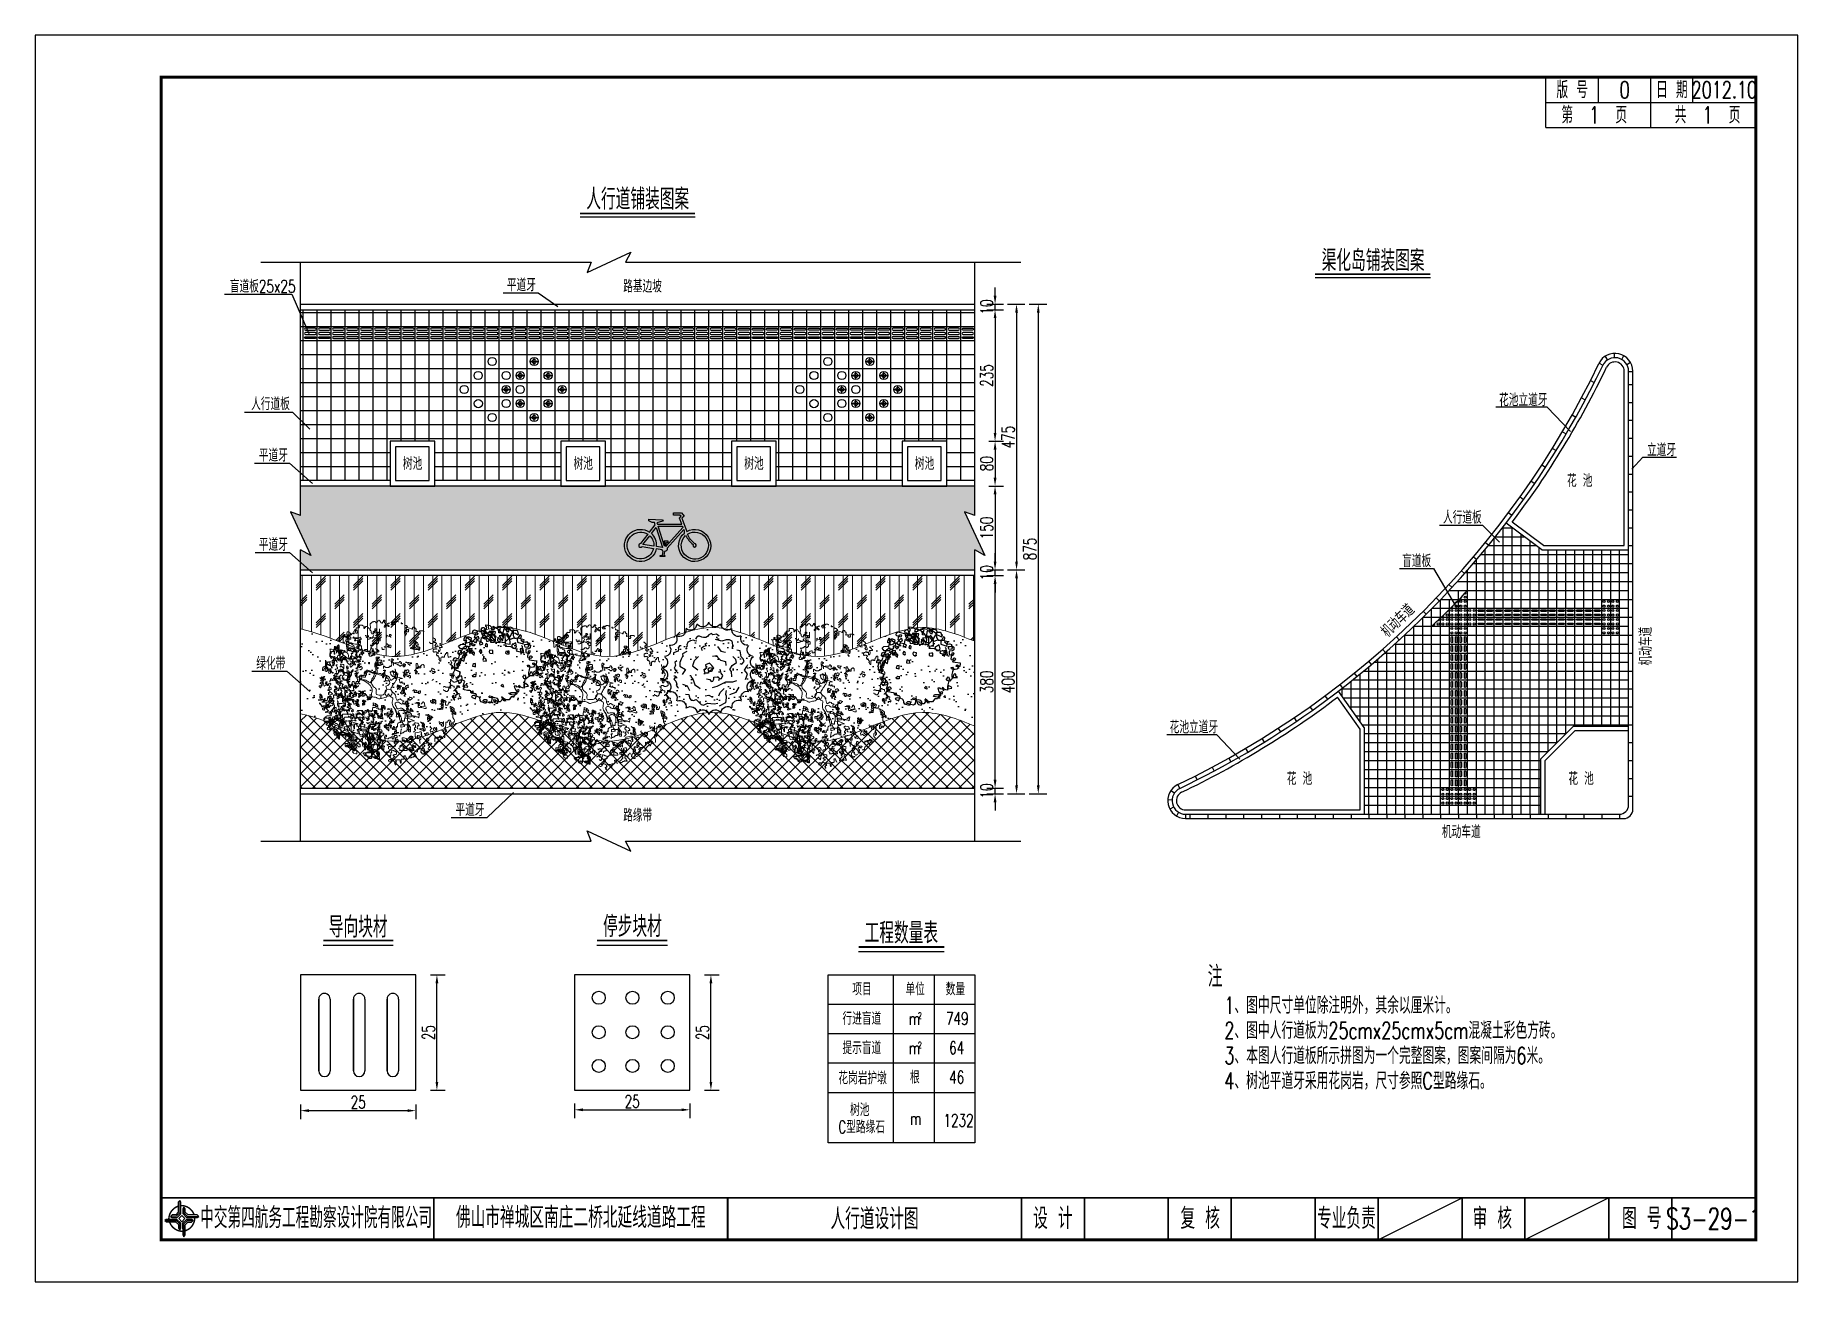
# Model space of a CAD drawing. Extents: x -95 to 325, y -1215 to -918.
import ezdxf
from ezdxf.enums import TextEntityAlignment as Align

# ---------------------------------------------------------------- set-up
doc = ezdxf.new("R2010")
doc.units = 0
doc.layers.get('0').update_dxf_attribs({"linetype": 'CONTINUOUS'})
doc.layers.get('DEFPOINTS').update_dxf_attribs({"linetype": 'CONTINUOUS'})
for name, color, linetype in [('DL', 4, 'CONTINUOUS'), ('GAOBZ', 7, 'CONTINUOUS'), ('PP-COM', 7, 'CONTINUOUS'), ('图框', 7, 'CONTINUOUS'), ('尺寸标注', 7, 'CONTINUOUS'), ('植物', 3, 'CONTINUOUS'), ('福建茶', 76, 'CONTINUOUS'), ('马尼拉草', 80, 'CONTINUOUS')]:
    doc.layers.add(name, color=color, linetype=linetype)
doc.styles.get("Standard").update_dxf_attribs({"font": 'simplex1.shx', "width": 0.7, "bigfont": 'hztxt.shx'})
doc.dimstyles.new('比例1：75', dxfattribs={"dimtxt": 3, "dimasz": 2, "dimexe": 2, "dimexo": 1, "dimgap": 0.5, "dimtad": 1, "dimdec": 0, "dimlfac": 7.5, "dimzin": 0, "dimdsep": 46, "dimtxsty": 'Standard', "dimcen": 0.09, "dimdle": 2, "dimclrd": 4, "dimclre": 4, "dimclrt": 256, "dimadec": 0, "dimazin": 0, "dimtfac": 1, "dimtdec": 0, "dimtix": 1, "dimtmove": 1, "dimatfit": 3, "dimfxl": 0, "dimtvp": 1, "dimtolj": 1, "dimtzin": 0, "dimarcsym": 0})

msp = doc.modelspace()

# ---------------------------------------------------------------- texts
at = {"width": 0.7}
for s, height, p in [('人行道铺装图案', 5, (36.62, -959.43)), ('渠化岛铺装图案', 5, (211.86, -974.07)), ('盲道板25x25', 3, (-48.34, -979.22)), ('平道牙', 3, (17.7, -978.89)), ('路基边坡', 3, (45.39, -979.2)), ('花池立道牙', 3, (254.11, -1006.28)), ('人行道板', 3, (-43.26, -1007.22)), ('平道牙', 3, (-41.42, -1019.47)), ('立道牙', 3, (289.38, -1018.19)), ('树池', 3, (-7.09, -1021.45)), ('树池', 3, (33.58, -1021.45)), ('树池', 3, (74.25, -1021.45)), ('树池', 3, (114.91, -1021.45)), ('花 池', 3, (270.3, -1025.5)), ('人行道板', 3, (240.75, -1034.26)), ('平道牙', 3, (-41.42, -1040.75)), ('盲道板', 3, (231.02, -1044.63)), ('绿化带', 3, (-42.04, -1069.04)), ('花池立道牙', 3, (175.62, -1084.24)), ('花 池', 3, (203.54, -1096.51)), ('花 池', 3, (270.64, -1096.51)), ('平道牙', 3, (5.41, -1103.96)), ('路缘带', 3, (45.39, -1105.26)), ('机动车道', 3, (240.51, -1109.19)), ('导向块材', 5, (-24.74, -1132.88)), ('停步块材', 5, (40.6, -1132.74)), ('工程数量表', 5, (102.94, -1134.3)), ('注', 5, (184.7, -1144.65)), ('项目', 3, (100, -1146.67)), ('单位', 3, (112.66, -1146.67)), ('数量', 3, (122.25, -1146.67)), ('1、图中尺寸单位除注明外，其余以厘米计。', 4, (188.66, -1151.02)), ('行进盲道', 3, (97.66, -1153.67)), ('2', 1.5, (115.6, -1152.23)), ('749', 3, (122.31, -1153.67)), ('m', 3, (113.46, -1153.67)), ('2、图中人行道板为25cmx25cmx5cm混凝土彩色方砖。', 4, (188.66, -1157.02)), ('提示盲道', 3, (97.66, -1160.67)), ('m', 3, (113.46, -1160.67)), ('2', 1.5, (115.6, -1159.26)), ('64', 3, (123.08, -1160.67)), ('3、本图人行道板所示拼图为一个完整图案，图案间隔为6米。', 4, (188.66, -1163.02)), ('花岗岩护墩', 3, (96.67, -1167.85)), ('根', 3, (113.75, -1167.67)), ('46', 3, (123.08, -1167.67)), ('4、树池平道牙采用花岗岩，尺寸参照C型路缘石。', 4, (188.66, -1169.02)), ('树池', 3, (99.46, -1175.42)), ('m', 3, (113.75, -1177.48)), ('1232', 3, (121.72, -1177.95)), ('C型路缘石', 3, (96.67, -1179.52))]:
    msp.add_text(s, height=height, dxfattribs=at).set_placement(p)
for rotation, p in [(43.8983, (227.65, -1061.6)), (90, (290.56, -1068.05))]:
    msp.add_text('机动车道', height=3, rotation=rotation, dxfattribs=at).set_placement(p)
at = {"layer": '图框'}
for s, height, width, p in [('版 号', 4, 0.7, (271.55, -930.89)), ('0', 4, 0.7, (284.05, -930.89)), ('日 期', 4, 0.7, (295.3, -930.89)), ('2012.10', 4, 0.7, (307.8, -930.89)), ('中交第四航务工程勘察设计院有限公司', 5, 0.65, (-27.77, -1199.64)), ('佛山市禅城区南庄二桥北延线道路工程', 5, 0.7, (35.3, -1199.58)), ('设 计', 5, 0.7, (147.8, -1199.8)), ('复 核', 5, 0.7, (182.89, -1199.8)), ('专业负责', 5, 0.7, (217.74, -1199.8)), ('审 核', 5, 0.7, (252.52, -1199.8)), ('图 号', 5, 0.7, (288.14, -1199.8))]:
    msp.add_text(s, height=height, dxfattribs=dict(at, width=width)).set_placement(p, align=Align.MIDDLE_CENTER)

# ---------------------------------------------------------------- blocks, each defined once
blk = doc.blocks.new('*D11')
at = {"layer": 'DEFPOINTS', "color": 0}
for p in [(-31.49, -1171.34), (-3.99, -1171.34), (-3.99, -1174.12)]:
    blk.add_point(p, dxfattribs=at)
at = {"layer": 'PP-COM', "color": 4, "lineweight": -2}
for p, q in [((-31.49, -1172.62), (-31.49, -1176.12)), ((-29.49, -1174.12), (-5.99, -1174.12)), ((-3.99, -1172.62), (-3.99, -1176.12))]:
    blk.add_line(p, q, dxfattribs=at)
at = {"layer": 'PP-COM', "color": 4}
for points in [[(-29.49, -1173.79), (-29.49, -1174.45), (-31.49, -1174.12)], [(-5.99, -1173.79), (-5.99, -1174.45), (-3.99, -1174.12)]]:
    blk.add_solid(points, dxfattribs=at)
at = {"layer": 'PP-COM', "color": 7, "insert": (-17.74, -1172.12), "char_height": 3, "attachment_point": 5}
blk.add_mtext('\\A1;25', dxfattribs=at)
blk = doc.blocks.new('*D12')
at = {"layer": 'DEFPOINTS', "color": 0}
for p in [(-2.16, -1141.77), (1.01, -1141.77), (-2.16, -1169.27)]:
    blk.add_point(p, dxfattribs=at)
at = {"layer": 'PP-COM', "color": 4, "lineweight": -2}
for p, q in [((-0.49, -1141.77), (3.01, -1141.77)), ((1.01, -1167.27), (1.01, -1143.77)), ((-0.49, -1169.27), (3.01, -1169.27))]:
    blk.add_line(p, q, dxfattribs=at)
at = {"layer": 'PP-COM', "color": 4}
for points in [[(0.68, -1143.77), (1.35, -1143.77), (1.01, -1141.77)], [(0.68, -1167.27), (1.35, -1167.27), (1.01, -1169.27)]]:
    blk.add_solid(points, dxfattribs=at)
at = {"layer": 'PP-COM', "color": 7, "insert": (-0.99, -1155.52), "char_height": 3, "attachment_point": 5, "rotation": 90}
blk.add_mtext('\\A1;25', dxfattribs=at)
blk = doc.blocks.new('*D13')
at = {"layer": 'DEFPOINTS', "color": 0}
for p in [(33.8, -1171.19), (61.3, -1171.19), (61.3, -1173.92)]:
    blk.add_point(p, dxfattribs=at)
at = {"layer": 'PP-COM', "color": 4, "lineweight": -2}
for p, q in [((33.8, -1172.42), (33.8, -1175.92)), ((35.8, -1173.92), (59.3, -1173.92)), ((61.3, -1172.42), (61.3, -1175.92))]:
    blk.add_line(p, q, dxfattribs=at)
at = {"layer": 'PP-COM', "color": 4}
for points in [[(35.8, -1173.59), (35.8, -1174.26), (33.8, -1173.92)], [(59.3, -1173.59), (59.3, -1174.26), (61.3, -1173.92)]]:
    blk.add_solid(points, dxfattribs=at)
at = {"layer": 'PP-COM', "color": 7, "insert": (47.55, -1171.92), "char_height": 3, "attachment_point": 5}
blk.add_mtext('\\A1;25', dxfattribs=at)
blk = doc.blocks.new('*D14')
at = {"layer": 'DEFPOINTS', "color": 0}
for p in [(62.9, -1141.77), (66.31, -1141.77), (62.9, -1169.26)]:
    blk.add_point(p, dxfattribs=at)
at = {"layer": 'PP-COM', "color": 4, "lineweight": -2}
for p, q in [((64.81, -1141.77), (68.31, -1141.77)), ((66.31, -1167.26), (66.31, -1143.77)), ((64.81, -1169.26), (68.31, -1169.26))]:
    blk.add_line(p, q, dxfattribs=at)
at = {"layer": 'PP-COM', "color": 4}
for points in [[(65.98, -1143.77), (66.64, -1143.77), (66.31, -1141.77)], [(65.98, -1167.26), (66.64, -1167.26), (66.31, -1169.26)]]:
    blk.add_solid(points, dxfattribs=at)
at = {"layer": 'PP-COM', "color": 7, "insert": (64.31, -1155.52), "char_height": 3, "attachment_point": 5, "rotation": 90}
blk.add_mtext('\\A1;25', dxfattribs=at)
blk = doc.blocks.new('*D15')
at = {"layer": 'DEFPOINTS', "color": 0}
for p in [(131.09, -1097.29), (131.09, -1098.63), (134.02, -1097.29)]:
    blk.add_point(p, dxfattribs=at)
at = {"layer": 'PP-COM', "color": 4, "lineweight": -2}
for p, q in [((134.02, -1095.29), (134.02, -1093.29)), ((132.09, -1097.29), (136.02, -1097.29)), ((132.09, -1098.63), (136.02, -1098.63)), ((134.02, -1098.63), (134.02, -1097.29)), ((134.02, -1100.63), (134.02, -1102.63))]:
    blk.add_line(p, q, dxfattribs=at)
at = {"layer": 'PP-COM', "color": 4}
for points in [[(133.69, -1095.29), (134.36, -1095.29), (134.02, -1097.29)], [(133.69, -1100.63), (134.36, -1100.63), (134.02, -1098.63)]]:
    blk.add_solid(points, dxfattribs=at)
at = {"layer": 'PP-COM', "insert": (132.02, -1097.96), "char_height": 3, "attachment_point": 5, "rotation": 90}
blk.add_mtext('\\A1;10', dxfattribs=at)
blk = doc.blocks.new('*D16')
at = {"layer": 'DEFPOINTS', "color": 0}
for p in [(131.09, -1046.63), (134.02, -1046.63), (131.09, -1097.29)]:
    blk.add_point(p, dxfattribs=at)
at = {"layer": 'PP-COM', "color": 4, "lineweight": -2}
for p, q in [((132.09, -1046.63), (136.02, -1046.63)), ((134.02, -1095.29), (134.02, -1048.63)), ((132.09, -1097.29), (136.02, -1097.29))]:
    blk.add_line(p, q, dxfattribs=at)
at = {"layer": 'PP-COM', "color": 4}
for points in [[(133.69, -1048.63), (134.36, -1048.63), (134.02, -1046.63)], [(133.69, -1095.29), (134.36, -1095.29), (134.02, -1097.29)]]:
    blk.add_solid(points, dxfattribs=at)
at = {"layer": 'PP-COM', "insert": (132.02, -1071.96), "char_height": 3, "attachment_point": 5, "rotation": 90}
blk.add_mtext('\\A1;380', dxfattribs=at)
blk = doc.blocks.new('*D17')
at = {"layer": 'DEFPOINTS', "color": 0}
for p in [(131.09, -1045.29), (134.02, -1045.29), (131.09, -1046.63)]:
    blk.add_point(p, dxfattribs=at)
at = {"layer": 'PP-COM', "color": 4, "lineweight": -2}
for p, q in [((134.02, -1043.29), (134.02, -1041.29)), ((132.09, -1045.29), (136.02, -1045.29)), ((134.02, -1046.63), (134.02, -1045.29)), ((132.09, -1046.63), (136.02, -1046.63)), ((134.02, -1048.63), (134.02, -1050.63))]:
    blk.add_line(p, q, dxfattribs=at)
at = {"layer": 'PP-COM', "color": 4}
for points in [[(133.69, -1043.29), (134.36, -1043.29), (134.02, -1045.29)], [(133.69, -1048.63), (134.36, -1048.63), (134.02, -1046.63)]]:
    blk.add_solid(points, dxfattribs=at)
at = {"layer": 'PP-COM', "insert": (132.02, -1045.96), "char_height": 3, "attachment_point": 5, "rotation": 90}
blk.add_mtext('\\A1;10', dxfattribs=at)
blk = doc.blocks.new('*D18')
at = {"layer": 'DEFPOINTS', "color": 0}
for p in [(131.09, -981.96), (134.02, -981.96), (131.09, -983.29)]:
    blk.add_point(p, dxfattribs=at)
at = {"layer": 'PP-COM', "color": 4, "lineweight": -2}
for p, q in [((134.02, -979.96), (134.02, -977.96)), ((132.09, -981.96), (136.02, -981.96)), ((134.02, -983.29), (134.02, -981.96)), ((132.09, -983.29), (136.02, -983.29)), ((134.02, -985.29), (134.02, -987.29))]:
    blk.add_line(p, q, dxfattribs=at)
at = {"layer": 'PP-COM', "color": 4}
for points in [[(133.69, -979.96), (134.36, -979.96), (134.02, -981.96)], [(133.69, -985.29), (134.36, -985.29), (134.02, -983.29)]]:
    blk.add_solid(points, dxfattribs=at)
at = {"layer": 'PP-COM', "insert": (132.02, -982.63), "char_height": 3, "attachment_point": 5, "rotation": 90}
blk.add_mtext('\\A1;10', dxfattribs=at)
blk = doc.blocks.new('*D19')
at = {"layer": 'DEFPOINTS', "color": 0}
for p in [(136.02, -981.96), (136.02, -1045.29), (139.14, -1045.29)]:
    blk.add_point(p, dxfattribs=at)
at = {"layer": 'PP-COM', "color": 4, "lineweight": -2}
for p, q in [((137.02, -981.96), (141.14, -981.96)), ((139.14, -983.96), (139.14, -1043.29)), ((137.02, -1045.29), (141.14, -1045.29))]:
    blk.add_line(p, q, dxfattribs=at)
at = {"layer": 'PP-COM', "color": 4}
for points in [[(138.81, -983.96), (139.47, -983.96), (139.14, -981.96)], [(138.81, -1043.29), (139.47, -1043.29), (139.14, -1045.29)]]:
    blk.add_solid(points, dxfattribs=at)
at = {"layer": 'PP-COM', "insert": (137.14, -1013.63), "char_height": 3, "attachment_point": 5, "rotation": 90}
blk.add_mtext('\\A1;475', dxfattribs=at)
blk = doc.blocks.new('*D20')
at = {"layer": 'DEFPOINTS', "color": 0}
for p in [(136.02, -1045.29), (136.02, -1098.63), (139.14, -1098.63)]:
    blk.add_point(p, dxfattribs=at)
at = {"layer": 'PP-COM', "color": 4, "lineweight": -2}
for p, q in [((137.02, -1045.29), (141.14, -1045.29)), ((139.14, -1047.29), (139.14, -1096.63)), ((137.02, -1098.63), (141.14, -1098.63))]:
    blk.add_line(p, q, dxfattribs=at)
at = {"layer": 'PP-COM', "color": 4}
for points in [[(138.81, -1047.29), (139.47, -1047.29), (139.14, -1045.29)], [(138.81, -1096.63), (139.47, -1096.63), (139.14, -1098.63)]]:
    blk.add_solid(points, dxfattribs=at)
at = {"layer": 'PP-COM', "insert": (137.14, -1071.96), "char_height": 3, "attachment_point": 5, "rotation": 90}
blk.add_mtext('\\A1;400', dxfattribs=at)
blk = doc.blocks.new('*D21')
at = {"layer": 'DEFPOINTS', "color": 0}
for p in [(141.14, -981.96), (141.14, -1098.63), (144.32, -1098.63)]:
    blk.add_point(p, dxfattribs=at)
at = {"layer": 'PP-COM', "color": 4, "lineweight": -2}
for p, q in [((142.14, -981.96), (146.32, -981.96)), ((144.32, -983.96), (144.32, -1096.63)), ((142.14, -1098.63), (146.32, -1098.63))]:
    blk.add_line(p, q, dxfattribs=at)
at = {"layer": 'PP-COM', "color": 4}
for points in [[(143.99, -983.96), (144.65, -983.96), (144.32, -981.96)], [(143.99, -1096.63), (144.65, -1096.63), (144.32, -1098.63)]]:
    blk.add_solid(points, dxfattribs=at)
at = {"layer": 'PP-COM', "insert": (142.32, -1040.29), "char_height": 3, "attachment_point": 5, "rotation": 90}
blk.add_mtext('\\A1;875', dxfattribs=at)
blk = doc.blocks.new('*D22')
at = {"layer": 'DEFPOINTS', "color": 0}
for p in [(131.09, -983.29), (131.09, -1014.63), (134.02, -1014.63)]:
    blk.add_point(p, dxfattribs=at)
at = {"layer": 'PP-COM', "color": 4, "lineweight": -2}
for p, q in [((132.52, -983.29), (136.02, -983.29)), ((134.02, -985.29), (134.02, -1012.63)), ((132.52, -1014.63), (136.02, -1014.63))]:
    blk.add_line(p, q, dxfattribs=at)
at = {"layer": 'PP-COM', "color": 4}
for points in [[(133.69, -985.29), (134.36, -985.29), (134.02, -983.29)], [(133.69, -1012.63), (134.36, -1012.63), (134.02, -1014.63)]]:
    blk.add_solid(points, dxfattribs=at)
at = {"layer": 'PP-COM', "insert": (132.02, -998.96), "char_height": 3, "attachment_point": 5, "rotation": 90}
blk.add_mtext('\\A1;235', dxfattribs=at)
blk = doc.blocks.new('*D23')
at = {"layer": 'DEFPOINTS', "color": 0}
for p in [(131.09, -1014.63), (131.09, -1025.29), (134.02, -1025.29)]:
    blk.add_point(p, dxfattribs=at)
at = {"layer": 'PP-COM', "color": 4, "lineweight": -2}
for p, q in [((132.52, -1014.63), (136.02, -1014.63)), ((134.02, -1016.63), (134.02, -1023.29)), ((132.52, -1025.29), (136.02, -1025.29))]:
    blk.add_line(p, q, dxfattribs=at)
at = {"layer": 'PP-COM', "color": 4}
for points in [[(133.69, -1016.63), (134.36, -1016.63), (134.02, -1014.63)], [(133.69, -1023.29), (134.36, -1023.29), (134.02, -1025.29)]]:
    blk.add_solid(points, dxfattribs=at)
at = {"layer": 'PP-COM', "insert": (132.02, -1019.96), "char_height": 3, "attachment_point": 5, "rotation": 90}
blk.add_mtext('\\A1;80', dxfattribs=at)
blk = doc.blocks.new('*D24')
at = {"layer": 'DEFPOINTS', "color": 0}
for p in [(131.09, -1025.29), (131.09, -1045.29), (134.02, -1045.29)]:
    blk.add_point(p, dxfattribs=at)
at = {"layer": 'PP-COM', "color": 4, "lineweight": -2}
for p, q in [((132.52, -1025.29), (136.02, -1025.29)), ((134.02, -1027.29), (134.02, -1043.29)), ((132.52, -1045.29), (136.02, -1045.29))]:
    blk.add_line(p, q, dxfattribs=at)
at = {"layer": 'PP-COM', "color": 4}
for points in [[(133.69, -1027.29), (134.36, -1027.29), (134.02, -1025.29)], [(133.69, -1043.29), (134.36, -1043.29), (134.02, -1045.29)]]:
    blk.add_solid(points, dxfattribs=at)
at = {"layer": 'PP-COM', "insert": (132.02, -1035.29), "char_height": 3, "attachment_point": 5, "rotation": 90}
blk.add_mtext('\\A1;150', dxfattribs=at)
blk = doc.blocks.new('自行车')
at = {"layer": 'PP-COM', "color": 0}
for points in [[(-139.9, -1051.4, -0.512123), (-142.1, -1054.3), (-142.9, -1057.8), (-141.9, -1057.8), (-141.9, -1058.7), (-145.8, -1058.7), (-145.8, -1057.8), (-144, -1057.8), (-143.2, -1054, -0.164034), (-144.2, -1053), (-149.3, -1052.1, -3.22669), (-155.1, -1037.5), (-150.3, -1031.3), (-150.9, -1029.3), (-152.9, -1029.3), (-155.8, -1027.8), (-155.8, -1026.5), (-144.3, -1026.9), (-143.3, -1027.3), (-144, -1028.2), (-148.7, -1029.4), (-148.3, -1030.8), (-127.2, -1030.8), (-129.3, -1025.6), (-127.7, -1023.9), (-128.8, -1022.9), (-134.4, -1022.9), (-134.4, -1021), (-127.5, -1021), (-125.1, -1023.8), (-127.1, -1025.5), (-123, -1037.1, -24.053502), (-124.9, -1038.4), (-125, -1036.5), (-125.5, -1035.4)], [(-153.5, -1038.8), (-149.5, -1033.7), (-143.9, -1050.7), (-149, -1050, 0.22779)], [(-161.6, -1050.1), (-151.6, -1051.8, -3.148593), (-156.6, -1039.4), (-163, -1047.5, 1.53282)], [(-155, -1040.7, -0.219859), (-151.3, -1049.7), (-161, -1048.3)], [(-123.9, -1040.6, 0.083369), (-117.5, -1048.3, 3.556088), (-116.2, -1047.5, -0.129134), (-122.2, -1039.3, -21.844941)]]:
    blk.add_lwpolyline(points, format="xyb", close=True, dxfattribs=at)
blk.add_lwpolyline([(-142.5, -1045.5), (-142.5, -1046.4), (-141.5, -1046.4), (-142.2, -1049.7), (-147.8, -1032.5), (-126.6, -1032.5), (-126.2, -1033.5), (-141.1, -1049.9), (-140.4, -1046.4), (-139.1, -1046.4), (-139.1, -1045.5)], close=True, dxfattribs=at)
blk = doc.blocks.new('tulia')
at = {"color": 3, "lineweight": 0}
for p, q in [((200.05, 276.22), (200.11, 276.22)), ((200.11, 276.22), (200.11, 276.16)), ((200.11, 276.16), (200.17, 276.1)), ((200.17, 276.1), (200.17, 275.98)), ((200.53, 276.16), (200.59, 276.22)), ((200.53, 275.86), (200.53, 276.16)), ((200.59, 276.22), (200.59, 276.28)), ((200.59, 276.28), (201.01, 276.28)), ((201.01, 276.28), (201.07, 276.34)), ((201.07, 276.34), (201.07, 276.99)), ((201.07, 276.99), (201.13, 276.99)), ((201.13, 276.99), (201.19, 276.94)), ((201.19, 276.94), (201.19, 276.82)), ((201.19, 276.82), (201.25, 276.76)), ((201.25, 276.76), (201.25, 276.52)), ((201.25, 276.52), (201.31, 276.4)), ((201.31, 276.4), (201.85, 276.4)), ((201.85, 276.82), (201.97, 276.88)), ((201.91, 276.76), (201.85, 276.82)), ((201.85, 276.4), (201.91, 276.52)), ((201.91, 276.52), (201.91, 276.76)), ((202.09, 277.29), (201.97, 277.29)), ((201.97, 277.29), (201.97, 277.17)), ((201.97, 277.17), (202.03, 277.05)), ((201.97, 276.88), (202.03, 276.88)), ((202.03, 276.88), (201.97, 276.82)), ((201.97, 276.82), (201.97, 276.64)), ((201.97, 276.64), (202.03, 276.52)), ((202.03, 277.05), (202.09, 276.99)), ((202.03, 276.88), (202.14, 276.94)), ((202.09, 276.94), (202.03, 276.88)), ((202.03, 276.52), (202.09, 276.4)), ((202.09, 277.23), (202.09, 277.29)), ((202.2, 276.99), (202.09, 277.23)), ((202.09, 276.99), (202.09, 276.94)), ((202.09, 276.4), (202.14, 276.34)), ((202.14, 276.94), (202.2, 276.94)), ((202.14, 276.34), (202.26, 276.34)), ((202.2, 276.94), (202.2, 276.99)), ((202.26, 276.34), (202.38, 276.28)), ((202.38, 276.28), (202.56, 276.28)), ((202.5, 276.16), (202.44, 276.1)), ((202.44, 276.1), (202.44, 276.04)), ((202.56, 276.22), (202.5, 276.16)), ((202.56, 276.28), (202.62, 276.34)), ((202.62, 276.28), (202.56, 276.28)), ((202.56, 276.28), (202.56, 276.22)), ((202.62, 276.34), (202.68, 276.4)), ((202.68, 276.34), (202.62, 276.28)), ((202.8, 276.58), (202.68, 276.46)), ((202.68, 276.4), (202.74, 276.46)), ((202.68, 276.46), (202.68, 276.34)), ((202.74, 276.52), (202.8, 276.64)), ((202.74, 276.46), (202.74, 276.52)), ((202.8, 276.64), (202.8, 276.7)), ((202.8, 276.7), (202.86, 276.7)), ((202.8, 276.4), (202.8, 276.64)), ((202.8, 276.64), (202.8, 276.58)), ((202.86, 276.4), (202.8, 276.4)), ((202.86, 276.7), (202.98, 276.76)), ((202.92, 276.34), (202.86, 276.4)), ((203.16, 276.34), (202.92, 276.34)), ((202.98, 276.76), (203.1, 276.76)), ((203.1, 276.76), (203.22, 276.7)), ((203.28, 276.52), (203.16, 276.4)), ((203.16, 276.4), (203.16, 276.34)), ((203.22, 276.7), (203.28, 276.58)), ((203.28, 276.58), (203.28, 276.52)), ((204.83, 276.28), (204.89, 276.34)), ((204.83, 275.86), (204.83, 276.28)), ((204.85, 275.99), (204.85, 276.28)), ((204.85, 276.28), (204.9, 276.28)), ((204.89, 276.34), (205.01, 276.34)), ((204.9, 276.28), (204.99, 276.18)), ((204.99, 276.18), (205.09, 276.08)), ((205.01, 276.34), (205.13, 276.28)), ((205.13, 276.28), (205.19, 276.28)), ((205.13, 276.22), (205.13, 276.1)), ((205.25, 276.22), (205.13, 276.22)), ((205.13, 276.1), (205.25, 276.1)), ((205.19, 276.28), (205.25, 276.22)), ((205.25, 276.1), (205.25, 276.16)), ((205.25, 276.16), (205.55, 276.16)), ((205.55, 276.16), (205.61, 276.1)), ((205.61, 276.1), (205.67, 276.04)), ((206.15, 276.04), (206.21, 276.1)), ((206.21, 276.1), (206.21, 276.16)), ((206.21, 276.16), (206.68, 276.16)), ((206.68, 276.16), (206.8, 276.1)), ((206.8, 276.1), (206.8, 276.04)), ((194.38, 273.18), (194.32, 273.18)), ((194.32, 273.18), (194.32, 273.06)), ((194.32, 273.06), (194.38, 273.06)), ((194.38, 273.24), (194.38, 273.18)), ((194.38, 273.06), (194.44, 273)), ((194.5, 273), (194.56, 273.06)), ((194.56, 273.06), (194.62, 273.06)), ((194.62, 273.06), (194.62, 273.12)), ((194.62, 273.12), (194.68, 273.12)), ((194.68, 273.12), (194.74, 273.18)), ((194.74, 273.18), (194.8, 273.24)), ((194.8, 273.24), (194.8, 273.29)), ((194.8, 273.29), (194.86, 273.29)), ((194.86, 273.29), (194.92, 273.35)), ((194.92, 273.35), (194.92, 273.41)), ((194.92, 273.41), (194.98, 273.41)), ((194.98, 273.41), (195.04, 273.47)), ((195.04, 273.53), (195.1, 273.59)), ((195.04, 273.47), (195.04, 273.53)), ((195.1, 273.59), (195.22, 273.59)), ((195.22, 273.12), (195.16, 273.18)), ((195.22, 273.65), (195.28, 273.77)), ((195.22, 273.59), (195.22, 273.65)), ((195.22, 272.52), (195.22, 273.12)), ((195.28, 273.77), (195.28, 274.01)), ((195.28, 274.01), (195.4, 274.01)), ((195.4, 274.01), (195.46, 274.07)), ((195.46, 274.07), (195.52, 274.07)), ((195.52, 274.07), (195.52, 274.13)), ((195.52, 274.13), (195.64, 274.01)), ((195.75, 273.59), (195.69, 273.59)), ((195.69, 273.59), (195.69, 273.53)), ((195.69, 273.53), (195.75, 273.53)), ((195.81, 273.71), (195.75, 273.59)), ((195.75, 273.53), (195.87, 273.47)), ((196.11, 273.47), (195.75, 273.47)), ((195.87, 273.77), (195.81, 273.71)), ((195.93, 273.77), (195.87, 273.77)), ((195.87, 273.47), (196.11, 273.47)), ((195.93, 274.49), (195.99, 274.61)), ((195.93, 273.71), (195.93, 273.77)), ((196.29, 273.71), (195.93, 273.71)), ((195.99, 274.61), (196.11, 274.61)), ((196.11, 274.61), (196.11, 274.67)), ((196.11, 274.67), (196.29, 274.67)), ((196.17, 274.25), (196.11, 274.19)), ((196.11, 274.19), (196.11, 274.07)), ((196.11, 274.07), (196.17, 274.01)), ((196.11, 273.47), (196.11, 273.71)), ((196.11, 273.71), (196.17, 273.71)), ((196.17, 273.53), (196.11, 273.47)), ((196.23, 274.25), (196.17, 274.25)), ((196.17, 274.01), (196.23, 273.95)), ((196.17, 273.71), (196.17, 273.53)), ((196.35, 274.37), (196.23, 274.31)), ((196.23, 274.31), (196.23, 274.25)), ((196.23, 273.95), (196.29, 273.89)), ((196.29, 274.67), (196.35, 274.55)), ((196.29, 273.89), (196.35, 273.83)), ((196.35, 273.77), (196.29, 273.71)), ((196.29, 273.35), (196.35, 273.29)), ((196.35, 274.55), (196.35, 274.37)), ((196.35, 273.83), (196.35, 273.77)), ((196.35, 273.29), (196.41, 273.24)), ((196.41, 273.06), (196.35, 273.06)), ((196.35, 273.06), (196.35, 273)), ((196.41, 273.24), (196.47, 273.18)), ((196.47, 273.12), (196.41, 273.06)), ((196.47, 273.06), (196.41, 273.06)), ((196.41, 273.06), (196.47, 273.06)), ((196.47, 274.85), (196.53, 274.91)), ((196.47, 273.18), (196.47, 273.12)), ((196.59, 273.12), (196.47, 273.06)), ((196.47, 273.06), (196.59, 273)), ((196.53, 274.91), (196.65, 274.97)), ((196.53, 273.41), (196.59, 273.47)), ((196.59, 273.41), (196.53, 273.41)), ((196.59, 273.47), (196.95, 273.53)), ((196.65, 273.29), (196.59, 273.41)), ((196.71, 273.12), (196.59, 273.12)), ((196.65, 274.97), (196.65, 275.03)), ((196.65, 275.03), (196.83, 275.03)), ((196.71, 273.29), (196.65, 273.29)), ((196.65, 273), (196.65, 273.06)), ((196.65, 273.06), (196.71, 273.06)), ((196.71, 273.06), (196.71, 273.29)), ((196.71, 273), (196.71, 273.12)), ((196.83, 275.03), (196.83, 274.97)), ((196.83, 274.97), (196.89, 274.97)), ((196.89, 274.97), (196.95, 274.85)), ((197.07, 275.32), (196.95, 275.32)), ((196.95, 275.32), (196.95, 275.26)), ((196.95, 275.26), (197.13, 275.26)), ((196.95, 274.85), (197.07, 274.73)), ((196.95, 273.83), (196.95, 274.01)), ((196.95, 274.01), (197.01, 274.01)), ((197.01, 273.83), (196.95, 273.83)), ((196.95, 273.53), (197.19, 273.53)), ((197.01, 273.29), (196.95, 273.29)), ((197.07, 274.61), (197.01, 274.61)), ((197.01, 274.61), (197.01, 274.55)), ((197.01, 274.55), (197.07, 274.49)), ((197.01, 274.01), (197.07, 274.07)), ((197.07, 273.77), (197.01, 273.83)), ((197.13, 273.35), (197.01, 273.29)), ((197.13, 275.38), (197.07, 275.32)), ((197.07, 274.73), (197.07, 274.61)), ((197.07, 274.49), (197.19, 274.49)), ((197.07, 274.07), (197.07, 274.13)), ((197.07, 274.13), (197.13, 274.13)), ((197.13, 273.77), (197.07, 273.77)), ((197.31, 275.38), (197.13, 275.38)), ((197.13, 275.26), (197.13, 275.2)), ((197.13, 274.13), (197.19, 274.19)), ((197.19, 273.71), (197.13, 273.77)), ((197.19, 273.41), (197.13, 273.35)), ((197.19, 274.49), (197.25, 274.43)), ((197.19, 274.19), (197.25, 274.25)), ((197.25, 273.71), (197.19, 273.71)), ((197.19, 273.53), (197.19, 273.41)), ((197.25, 274.43), (197.31, 274.43)), ((197.25, 274.25), (197.31, 274.31)), ((197.31, 273.77), (197.25, 273.71)), ((197.31, 275.32), (197.31, 275.38)), ((197.37, 275.32), (197.31, 275.32)), ((197.31, 274.43), (197.31, 274.25)), ((197.31, 274.37), (197.37, 274.43)), ((197.31, 274.31), (197.31, 274.37)), ((197.31, 274.25), (197.37, 274.19)), ((197.43, 273.77), (197.31, 273.77)), ((197.43, 275.26), (197.37, 275.32)), ((197.37, 274.43), (197.43, 274.49)), ((197.37, 274.19), (197.37, 273.89)), ((197.37, 273.83), (197.43, 273.83)), ((197.43, 275.2), (197.43, 275.26)), ((197.49, 275.14), (197.43, 275.2)), ((197.43, 274.49), (197.43, 274.55)), ((197.43, 274.55), (197.49, 274.55)), ((197.43, 273.83), (197.43, 273.77)), ((197.55, 275.09), (197.49, 275.14)), ((197.49, 274.55), (197.49, 274.61)), ((197.49, 274.61), (197.55, 274.61)), ((197.61, 275.03), (197.55, 275.09)), ((197.55, 274.85), (197.61, 274.91)), ((197.55, 274.61), (197.55, 274.85)), ((197.61, 274.91), (197.61, 275.03)), ((197.73, 273.53), (197.73, 273.47)), ((197.73, 273.47), (197.79, 273.41)), ((197.79, 274.61), (197.84, 274.49)), ((197.79, 273.41), (197.79, 273.06)), ((197.79, 273.06), (197.84, 273)), ((197.84, 274.49), (197.84, 274.43)), ((197.84, 274.43), (197.96, 274.43)), ((197.96, 274.43), (198.02, 274.55)), ((198.02, 274.55), (198.02, 274.61)), ((198.02, 274.61), (198.08, 274.61)), ((198.08, 274.61), (198.14, 274.67)), ((198.14, 274.67), (198.2, 274.73)), ((198.2, 274.73), (198.2, 274.97)), ((198.2, 274.97), (198.44, 274.97)), ((198.38, 275.86), (198.32, 275.86)), ((198.32, 275.86), (198.68, 275.86)), ((198.38, 275.8), (198.38, 275.86)), ((198.44, 275.8), (198.38, 275.8)), ((198.44, 275.74), (198.44, 275.8)), ((198.5, 275.68), (198.44, 275.74)), ((198.44, 274.97), (198.5, 274.91)), ((198.5, 273.71), (198.44, 273.59)), ((198.44, 273.59), (198.56, 273.53)), ((198.56, 275.68), (198.5, 275.68)), ((198.5, 274.91), (198.62, 274.91)), ((198.56, 274.25), (198.5, 274.19)), ((198.5, 274.19), (198.5, 274.13)), ((198.5, 274.13), (198.56, 274.13)), ((198.56, 274.01), (198.5, 273.89)), ((198.5, 273.89), (198.5, 273.71)), ((198.56, 275.5), (198.56, 275.68)), ((198.62, 275.44), (198.56, 275.5)), ((198.92, 274.31), (198.56, 274.25)), ((198.56, 274.13), (198.62, 274.07)), ((198.62, 274.13), (198.56, 274.01)), ((198.56, 273.53), (198.8, 273.53)), ((198.62, 275.32), (198.62, 275.44)), ((198.74, 275.32), (198.62, 275.32)), ((198.62, 274.91), (198.68, 274.97)), ((198.68, 274.13), (198.62, 274.13)), ((198.62, 274.07), (198.74, 274.01)), ((198.68, 275.86), (198.8, 275.8)), ((198.68, 274.97), (198.74, 274.97)), ((199.04, 274.07), (198.68, 274.13)), ((198.8, 275.26), (198.74, 275.32)), ((198.74, 274.97), (198.8, 275.09)), ((198.74, 274.01), (198.8, 273.95)), ((198.8, 275.8), (198.86, 275.74)), ((198.8, 275.09), (198.8, 275.26)), ((198.8, 274.67), (198.8, 274.79)), ((198.8, 274.79), (199.1, 274.79)), ((198.86, 274.67), (198.8, 274.67)), ((198.8, 273.95), (198.86, 273.89)), ((198.8, 273.53), (198.92, 273.59)), ((198.86, 275.8), (198.92, 275.86)), ((198.86, 275.74), (198.86, 275.8)), ((198.86, 274.61), (198.86, 274.67)), ((199.04, 274.61), (198.86, 274.61)), ((198.86, 273.89), (199.04, 273.89)), ((198.92, 275.86), (198.92, 275.92)), ((198.92, 275.92), (199.22, 275.92)), ((198.98, 274.49), (198.92, 274.43)), ((198.92, 274.43), (198.92, 274.31)), ((198.92, 273.59), (198.98, 273.59)), ((199.04, 274.49), (198.98, 274.49)), ((198.98, 273.59), (198.98, 273.65)), ((198.98, 273.65), (199.04, 273.65)), ((199.1, 274.67), (199.04, 274.61)), ((199.1, 274.43), (199.04, 274.49)), ((199.04, 274.25), (199.1, 274.31)), ((199.04, 273.89), (199.04, 274.25)), ((199.16, 274.07), (199.04, 274.07)), ((199.04, 273.89), (199.1, 273.95)), ((199.04, 273.65), (199.04, 273.89)), ((199.1, 274.79), (199.1, 274.91)), ((199.1, 274.91), (199.22, 274.91)), ((199.16, 274.67), (199.1, 274.67)), ((199.16, 274.37), (199.1, 274.43)), ((199.1, 274.31), (199.16, 274.25)), ((199.1, 273.95), (199.1, 274.01)), ((199.1, 274.01), (199.22, 274.01)), ((199.28, 275.44), (199.16, 275.32)), ((199.16, 275.32), (199.16, 275.2)), ((199.16, 275.2), (199.22, 275.14)), ((199.22, 274.73), (199.16, 274.67)), ((199.22, 274.31), (199.16, 274.37)), ((199.16, 274.25), (199.16, 274.07)), ((199.22, 275.92), (199.28, 275.98)), ((199.22, 275.14), (199.28, 275.09)), ((199.22, 274.91), (199.28, 274.85)), ((199.28, 274.73), (199.22, 274.73)), ((199.58, 274.31), (199.22, 274.31)), ((199.22, 274.01), (199.34, 273.89)), ((199.22, 273.24), (199.22, 273.41)), ((199.22, 273.41), (199.22, 273.12)), ((199.28, 273.24), (199.22, 273.24)), ((199.22, 273.12), (199.28, 273.06)), ((199.28, 273.12), (199.22, 272.76)), ((199.28, 275.98), (199.28, 276.04)), ((199.28, 276.04), (199.52, 276.04)), ((199.34, 275.5), (199.28, 275.44)), ((199.28, 275.09), (199.34, 275.03)), ((199.34, 274.85), (199.28, 274.79)), ((199.28, 274.85), (199.34, 274.85)), ((199.28, 274.79), (199.28, 274.73)), ((199.64, 273.12), (199.28, 273.24)), ((199.4, 273.18), (199.28, 273.12)), ((199.28, 273.06), (199.28, 272.76)), ((199.4, 275.56), (199.34, 275.5)), ((199.34, 275.03), (199.34, 274.85)), ((199.34, 274.85), (199.34, 274.79)), ((199.34, 274.79), (199.4, 274.79)), ((199.4, 274.73), (199.34, 274.67)), ((199.34, 274.67), (199.34, 274.55)), ((199.34, 274.55), (199.46, 274.55)), ((199.34, 273.89), (199.34, 273.77)), ((199.34, 273.77), (199.4, 273.71)), ((199.46, 275.62), (199.4, 275.62)), ((199.4, 275.62), (199.4, 275.56)), ((199.4, 274.79), (199.4, 274.73)), ((199.4, 273.71), (199.4, 273.65)), ((199.4, 273.65), (199.46, 273.59)), ((199.52, 273.24), (199.4, 273.18)), ((199.52, 275.74), (199.46, 275.68)), ((199.46, 275.68), (199.46, 275.62)), ((199.46, 274.55), (199.52, 274.61)), ((199.52, 276.04), (199.58, 275.98)), ((199.58, 275.8), (199.52, 275.74)), ((199.52, 274.61), (199.64, 274.61)), ((199.58, 273.35), (199.52, 273.24)), ((199.58, 275.98), (199.64, 275.92)), ((199.64, 275.86), (199.58, 275.8)), ((199.64, 274.37), (199.58, 274.31)), ((199.7, 273.35), (199.58, 273.35)), ((199.64, 275.92), (199.64, 275.86)), ((199.64, 274.61), (199.64, 274.37)), ((200.17, 273.12), (199.64, 273.12)), ((199.82, 273.29), (199.7, 273.35)), ((199.76, 273), (199.82, 273.06)), ((199.94, 273.29), (199.82, 273.29)), ((199.82, 273.06), (199.88, 273.12)), ((199.88, 273.12), (199.94, 273.18)), ((199.99, 273.24), (199.94, 273.29)), ((199.94, 273.18), (199.99, 273.24)), ((200.71, 274.79), (199.99, 274.79)), ((199.99, 274.79), (199.99, 274.61)), ((199.99, 274.61), (200.05, 274.49)), ((199.99, 273), (199.99, 273.24)), ((199.99, 273.24), (200.23, 273.24)), ((200.05, 274.49), (200.11, 274.43)), ((200.11, 274.43), (200.17, 274.43)), ((200.17, 275.98), (200.23, 275.92)), ((200.17, 274.43), (200.23, 274.37)), ((200.17, 273), (200.17, 273.18)), ((200.17, 273.18), (200.17, 273.12)), ((200.23, 275.92), (200.23, 275.86)), ((200.23, 275.86), (200.29, 275.74)), ((200.23, 274.37), (200.29, 274.37)), ((200.23, 273.24), (200.29, 273.18)), ((200.29, 275.74), (200.29, 275.68)), ((200.29, 275.68), (200.47, 275.68)), ((200.29, 274.37), (200.35, 274.31)), ((200.29, 273.18), (200.35, 273.12)), ((200.35, 274.31), (200.47, 274.31)), ((200.71, 273.53), (200.35, 273.41)), ((200.35, 273.41), (200.35, 273.29)), ((200.35, 273.29), (200.41, 273.24)), ((200.35, 273.12), (200.41, 273.06)), ((200.41, 273.24), (200.47, 273.24)), ((200.41, 273.06), (200.41, 273)), ((200.47, 275.68), (200.53, 275.74)), ((200.47, 274.31), (200.47, 274.19)), ((200.47, 274.19), (200.53, 274.19)), ((200.47, 273.24), (200.59, 273.18)), ((200.59, 275.74), (200.53, 275.86)), ((200.53, 275.74), (200.65, 275.74)), ((200.53, 274.19), (200.65, 274.13)), ((200.59, 274.01), (200.53, 273.89)), ((200.53, 273.89), (200.53, 273.77)), ((200.53, 273.77), (200.77, 273.77)), ((200.65, 275.74), (200.59, 275.74)), ((200.65, 274.07), (200.59, 274.01)), ((200.59, 273.18), (200.65, 273.06)), ((200.71, 274.25), (200.65, 274.19)), ((200.65, 274.19), (200.65, 274.07)), ((200.65, 274.13), (200.71, 274.13)), ((200.65, 273), (200.71, 273.12)), ((200.65, 273.06), (200.71, 273)), ((200.71, 274.67), (200.71, 274.79)), ((200.95, 274.73), (200.71, 274.73)), ((200.71, 274.73), (200.71, 274.67)), ((200.71, 274.13), (200.71, 274.61)), ((200.71, 274.61), (200.71, 274.25)), ((200.89, 273.53), (200.71, 273.53)), ((200.71, 273.12), (200.71, 273.18)), ((200.71, 273.18), (200.77, 273.12)), ((200.77, 273.77), (200.83, 273.83)), ((200.77, 273.12), (200.83, 273)), ((200.83, 273.83), (200.89, 273.95)), ((200.89, 273.95), (200.89, 274.07)), ((200.89, 274.07), (200.95, 274.01)), ((200.95, 273.77), (200.89, 273.77)), ((200.89, 273.77), (200.89, 273.53)), ((201.37, 274.79), (200.95, 274.79)), ((200.95, 274.79), (200.95, 274.73)), ((200.95, 274.01), (201.01, 274.01)), ((201.01, 273.83), (200.95, 273.77)), ((201.01, 274.01), (201.01, 273.83)), ((201.07, 273.89), (201.01, 273.83)), ((201.01, 273.83), (201.13, 273.83)), ((201.19, 273.89), (201.07, 273.89)), ((201.13, 273.95), (201.19, 274.07)), ((201.13, 273.83), (201.13, 273.95)), ((201.19, 274.07), (201.25, 274.19)), ((201.25, 273.95), (201.19, 273.89)), ((201.25, 274.19), (201.25, 274.25)), ((201.25, 274.25), (201.31, 274.25)), ((201.31, 273.95), (201.25, 273.95)), ((201.31, 274.73), (201.37, 274.79)), ((201.31, 274.55), (201.31, 274.73)), ((201.37, 274.55), (201.31, 274.55)), ((201.31, 274.25), (201.31, 273.95)), ((201.37, 274.49), (201.37, 274.55)), ((201.43, 274.49), (201.37, 274.49)), ((201.43, 274.43), (201.43, 274.49)), ((201.55, 274.37), (201.43, 274.43)), ((202.26, 273.29), (201.55, 273.29)), ((201.55, 273.29), (201.55, 272.94)), ((201.91, 275.38), (201.85, 275.38)), ((201.85, 275.38), (201.85, 275.03)), ((201.85, 275.03), (201.91, 274.97)), ((201.91, 272.94), (201.85, 273.06)), ((201.85, 273.06), (201.91, 273.06)), ((202.2, 275.44), (201.91, 275.44)), ((201.91, 275.44), (201.91, 275.38)), ((201.91, 274.97), (201.97, 274.97)), ((201.91, 273.06), (202.03, 273)), ((201.97, 274.97), (202.09, 274.91)), ((202.09, 274.01), (202.03, 273.95)), ((202.03, 273.95), (202.03, 273.65)), ((202.03, 273.65), (202.14, 273.53)), ((202.09, 274.91), (202.2, 274.91)), ((202.2, 274.01), (202.09, 274.01)), ((202.2, 275.86), (202.14, 275.8)), ((202.14, 275.8), (202.14, 275.74)), ((202.14, 275.74), (202.26, 275.74)), ((202.14, 273.53), (202.2, 273.47)), ((202.26, 275.92), (202.2, 275.86)), ((202.32, 275.5), (202.2, 275.44)), ((202.2, 274.91), (202.26, 274.85)), ((202.26, 274.07), (202.2, 274.01)), ((202.2, 273.47), (202.26, 273.47)), ((202.38, 275.98), (202.26, 275.92)), ((202.26, 275.74), (202.32, 275.68)), ((202.26, 274.85), (202.32, 274.85)), ((202.38, 274.07), (202.26, 274.07)), ((202.26, 273.47), (202.26, 273.29)), ((202.32, 275.68), (202.38, 275.68)), ((202.38, 275.5), (202.32, 275.5)), ((202.32, 274.85), (202.38, 274.79)), ((202.44, 276.04), (202.38, 276.04)), ((202.38, 276.04), (202.38, 275.98)), ((202.38, 275.68), (202.44, 275.62)), ((202.44, 275.56), (202.38, 275.5)), ((202.38, 274.79), (202.44, 274.79)), ((202.44, 274.13), (202.38, 274.07)), ((202.44, 275.62), (202.44, 275.56)), ((202.44, 274.79), (202.56, 274.73)), ((202.5, 274.13), (202.44, 274.13)), ((202.5, 274.37), (202.5, 274.13)), ((202.56, 274.73), (202.62, 274.73)), ((202.62, 274.73), (202.68, 274.79)), ((202.68, 275.03), (202.74, 275.09)), ((202.74, 274.91), (202.68, 275.03)), ((202.68, 274.79), (202.68, 274.85)), ((202.68, 274.85), (202.74, 274.85)), ((202.74, 275.09), (202.8, 275.14)), ((202.74, 274.85), (202.74, 274.91)), ((202.8, 275.14), (202.86, 275.2)), ((203.04, 274.13), (202.8, 274.13)), ((202.8, 274.13), (202.8, 273.95)), ((202.8, 273.95), (202.86, 273.83)), ((202.86, 275.56), (202.92, 275.62)), ((202.86, 275.2), (202.86, 275.56)), ((202.86, 273.83), (202.92, 273.77)), ((202.92, 275.62), (202.92, 275.8)), ((202.92, 275.8), (203.04, 275.74)), ((203.16, 274.67), (202.92, 274.67)), ((202.92, 273.77), (202.98, 273.71)), ((202.98, 273.71), (203.22, 273.71)), ((203.04, 275.74), (203.1, 275.68)), ((203.04, 274.07), (203.04, 274.13)), ((203.22, 274.07), (203.04, 274.07)), ((203.1, 275.68), (203.16, 275.68)), ((203.46, 274.97), (203.1, 274.85)), ((203.1, 274.85), (203.1, 274.79)), ((203.1, 274.79), (203.22, 274.79)), ((203.16, 275.68), (203.22, 275.62)), ((203.16, 275.14), (203.22, 275.14)), ((203.22, 275.03), (203.16, 274.97)), ((203.16, 274.97), (203.28, 274.97)), ((203.22, 274.79), (203.16, 274.79)), ((203.16, 274.79), (203.16, 274.73)), ((203.16, 274.73), (203.22, 274.73)), ((203.22, 274.73), (203.16, 274.73)), ((203.16, 274.73), (203.16, 274.67)), ((203.22, 275.62), (203.28, 275.56)), ((203.22, 275.14), (203.22, 275.03)), ((203.28, 274.13), (203.22, 274.07)), ((203.22, 273.71), (203.28, 273.77)), ((203.28, 274.97), (203.64, 275.03)), ((203.28, 274.49), (203.28, 274.13)), ((203.28, 273.77), (203.46, 273.77)), ((203.4, 273.77), (203.4, 273.89)), ((203.4, 273.89), (203.46, 273.83)), ((203.46, 273.77), (203.4, 273.77)), ((203.52, 274.97), (203.46, 274.97)), ((203.46, 273.83), (203.52, 273.71)), ((203.58, 275.03), (203.52, 274.97)), ((203.64, 275.09), (203.58, 275.03)), ((203.64, 275.03), (203.7, 275.09)), ((203.7, 275.09), (203.64, 275.09)), ((203.94, 274.07), (203.94, 274.13)), ((203.94, 274.13), (204.06, 274.13)), ((204.06, 273.95), (203.94, 274.07)), ((203.94, 273), (203.94, 273.06)), ((203.94, 273.06), (204, 273.06)), ((204.06, 273.06), (204, 273)), ((204, 273.06), (204.06, 273)), ((204.06, 274.13), (204.06, 274.73)), ((204.06, 274.73), (204.41, 274.37)), ((204.18, 273.95), (204.06, 273.95)), ((204.18, 273.18), (204.06, 273.06)), ((204.12, 273), (204.24, 273.12)), ((204.24, 274.01), (204.18, 273.95)), ((204.24, 273.29), (204.18, 273.18)), ((204.29, 274.01), (204.24, 274.01)), ((204.29, 273.18), (204.24, 273.29)), ((204.24, 273.12), (204.29, 273.24)), ((204.35, 274.25), (204.29, 274.31)), ((204.29, 274.31), (204.41, 274.25)), ((204.41, 274.07), (204.29, 274.01)), ((204.29, 273.24), (204.35, 273.71)), ((204.41, 273.06), (204.29, 273.18)), ((204.35, 273.71), (204.35, 274.25)), ((204.41, 274.37), (204.53, 274.31)), ((204.41, 274.25), (204.47, 274.13)), ((204.47, 274.07), (204.41, 274.07)), ((204.47, 272.94), (204.41, 273.06)), ((204.47, 274.13), (204.47, 274.07)), ((204.53, 274.31), (204.59, 274.25)), ((204.53, 274.19), (204.53, 274.25)), ((204.53, 274.25), (204.59, 274.25)), ((204.59, 274.13), (204.53, 274.19)), ((204.59, 274.25), (204.71, 274.31)), ((204.59, 274.25), (204.59, 274.13)), ((204.59, 273.41), (204.59, 273.59)), ((204.59, 273.59), (204.59, 273.12)), ((204.65, 273.35), (204.59, 273.41)), ((204.59, 273.12), (204.65, 273)), ((204.59, 272.82), (204.59, 273.06)), ((204.59, 273.06), (204.59, 272.94)), ((204.71, 273.24), (204.65, 273.35)), ((204.71, 274.31), (204.71, 274.43)), ((204.71, 274.43), (204.83, 274.43)), ((205.07, 274.43), (204.71, 274.31)), ((204.71, 274.31), (204.71, 274.19)), ((204.71, 274.19), (204.77, 274.13)), ((204.83, 273.24), (204.71, 273.24)), ((204.77, 274.13), (204.89, 274.13)), ((204.83, 273.89), (204.77, 273.83)), ((204.77, 273.83), (204.77, 273.77)), ((204.77, 273.77), (204.83, 273.71)), ((204.8, 275.18), (204.8, 275.51)), ((204.8, 275.51), (204.9, 275.51)), ((204.9, 275.18), (204.8, 275.18)), ((204.95, 275.8), (204.83, 275.86)), ((204.83, 274.49), (204.89, 274.55)), ((204.83, 274.43), (204.83, 274.49)), ((204.95, 273.95), (204.83, 273.89)), ((204.83, 273.71), (204.89, 273.65)), ((204.89, 273.41), (204.83, 273.53)), ((204.83, 273.53), (204.83, 273.24)), ((204.9, 275.89), (204.85, 275.99)), ((204.94, 275.75), (204.85, 275.66)), ((204.85, 275.66), (204.9, 275.61)), ((204.89, 274.55), (205.01, 274.61)), ((204.89, 274.13), (204.89, 274.07)), ((204.89, 274.07), (204.95, 274.01)), ((204.89, 273.65), (204.95, 273.59)), ((205.01, 273.35), (204.89, 273.41)), ((204.9, 275.85), (204.9, 275.89)), ((204.94, 275.85), (204.9, 275.85)), ((204.9, 275.61), (204.9, 275.56)), ((204.9, 275.56), (204.94, 275.51)), ((204.9, 275.51), (204.94, 275.46)), ((204.94, 275.27), (204.9, 275.23)), ((204.9, 275.23), (204.9, 275.18)), ((205.18, 275.13), (204.9, 275.08)), ((204.9, 275.08), (204.9, 274.99)), ((204.9, 274.99), (205.28, 274.99)), ((204.94, 275.8), (204.94, 275.85)), ((205.04, 275.8), (204.94, 275.8)), ((205.04, 275.8), (204.94, 275.75)), ((204.94, 275.51), (205.04, 275.46)), ((204.94, 275.46), (204.94, 275.42)), ((204.94, 275.42), (204.99, 275.37)), ((204.99, 275.37), (204.94, 275.27)), ((204.94, 275.13), (204.99, 275.18)), ((204.94, 275.03), (204.94, 275.13)), ((204.99, 274.99), (204.94, 275.03)), ((205.01, 275.74), (204.95, 275.8)), ((204.95, 274.01), (204.95, 273.95)), ((204.95, 273.59), (205.01, 273.59)), ((204.99, 275.18), (204.99, 275.37)), ((204.99, 275.37), (205.09, 275.32)), ((205.09, 274.94), (204.99, 274.99)), ((205.01, 275.44), (205.01, 275.74)), ((205.07, 275.44), (205.01, 275.44)), ((205.01, 274.61), (205.07, 274.67)), ((205.01, 273.59), (205.01, 273.89)), ((205.01, 273.89), (205.19, 273.89)), ((205.13, 273.29), (205.01, 273.35)), ((205.09, 275.85), (205.04, 275.8)), ((205.04, 275.75), (205.04, 275.8)), ((205.09, 275.75), (205.04, 275.75)), ((205.04, 275.46), (205.14, 275.46)), ((205.13, 275.38), (205.07, 275.44)), ((205.07, 274.67), (205.13, 274.67)), ((205.19, 274.49), (205.07, 274.43)), ((205.07, 273.65), (205.07, 273.77)), ((205.07, 273.77), (205.13, 273.77)), ((205.13, 273.18), (205.07, 273.65)), ((205.09, 276.08), (205.18, 275.99)), ((205.85, 275.89), (205.09, 275.89)), ((205.09, 275.89), (205.09, 275.85)), ((205.14, 275.7), (205.09, 275.75)), ((205.09, 275.32), (205.09, 275.27)), ((205.09, 275.27), (205.14, 275.27)), ((205.14, 274.94), (205.09, 274.94)), ((205.25, 275.26), (205.13, 275.38)), ((205.13, 274.55), (205.13, 274.91)), ((205.13, 274.91), (205.19, 274.91)), ((205.13, 274.67), (205.25, 274.61)), ((205.19, 274.19), (205.13, 274.55)), ((205.13, 273.77), (205.13, 273.89)), ((205.13, 273.89), (205.25, 273.83)), ((205.19, 273.29), (205.13, 273.29)), ((205.49, 273.29), (205.13, 273.24)), ((205.13, 273.24), (205.13, 273.12)), ((205.13, 272.64), (205.13, 273.18)), ((205.13, 273.12), (205.19, 273.06)), ((205.18, 275.66), (205.14, 275.7)), ((205.14, 275.46), (205.14, 275.42)), ((205.14, 275.42), (205.23, 275.42)), ((205.14, 275.27), (205.18, 275.23)), ((205.18, 274.8), (205.14, 274.75)), ((205.14, 274.75), (205.23, 274.75)), ((205.18, 275.99), (205.18, 275.85)), ((205.18, 275.85), (205.28, 275.85)), ((205.23, 275.56), (205.18, 275.66)), ((205.18, 275.23), (205.23, 275.23)), ((205.28, 275.23), (205.18, 275.13)), ((205.23, 274.84), (205.18, 274.8)), ((205.19, 274.91), (205.25, 274.97)), ((205.31, 274.49), (205.19, 274.49)), ((205.19, 273.89), (205.19, 274.19)), ((205.19, 272.88), (205.19, 273.29)), ((205.19, 273.06), (205.91, 272.82)), ((205.23, 275.23), (205.23, 275.56)), ((205.23, 275.42), (205.28, 275.37)), ((205.23, 274.99), (205.23, 275.03)), ((205.23, 275.03), (205.23, 274.84)), ((205.33, 274.94), (205.23, 274.99)), ((205.23, 274.75), (205.52, 274.8)), ((205.31, 275.14), (205.25, 275.26)), ((205.25, 274.97), (205.31, 274.97)), ((205.25, 274.61), (205.31, 274.49)), ((205.25, 273.83), (205.61, 273.71)), ((205.28, 275.85), (205.33, 275.8)), ((205.28, 275.37), (205.33, 275.32)), ((205.33, 275.23), (205.28, 275.23)), ((205.28, 274.99), (205.57, 274.94)), ((205.31, 274.97), (205.31, 275.14)), ((205.33, 275.8), (205.42, 275.75)), ((205.33, 275.32), (205.33, 275.23)), ((205.61, 274.84), (205.33, 274.94)), ((205.37, 275.99), (205.47, 276.04)), ((205.37, 275.94), (205.37, 275.99)), ((205.42, 275.89), (205.37, 275.94)), ((205.97, 274.97), (205.37, 274.97)), ((205.37, 274.97), (205.37, 274.79)), ((205.37, 274.79), (205.49, 274.67)), ((205.42, 275.75), (205.42, 275.89)), ((205.47, 276.04), (205.66, 276.04)), ((205.49, 274.67), (205.55, 274.61)), ((205.55, 273.29), (205.49, 273.29)), ((205.52, 274.8), (205.57, 274.89)), ((205.55, 274.61), (205.85, 274.61)), ((205.61, 273.35), (205.55, 273.35)), ((205.55, 273.35), (205.55, 273.29)), ((205.57, 274.89), (205.61, 274.99)), ((205.57, 274.94), (205.95, 274.89)), ((205.67, 275.92), (205.61, 275.86)), ((205.61, 275.86), (205.61, 275.8)), ((205.61, 275.8), (205.67, 275.86)), ((205.61, 274.99), (205.71, 275.03)), ((205.95, 274.84), (205.61, 274.84)), ((205.61, 273.71), (205.73, 273.59)), ((205.73, 273.47), (205.61, 273.35)), ((205.66, 276.04), (205.76, 275.99)), ((205.67, 276.04), (205.73, 275.98)), ((205.73, 275.92), (205.67, 275.92)), ((205.67, 275.86), (205.73, 275.92)), ((205.71, 275.03), (205.95, 275.03)), ((205.73, 275.92), (205.73, 276.04)), ((205.73, 276.04), (205.79, 275.98)), ((205.73, 275.98), (205.73, 275.92)), ((205.73, 273.59), (205.73, 273.47)), ((205.76, 275.99), (205.8, 275.99)), ((205.85, 273.94), (205.76, 273.84)), ((205.76, 273.84), (205.76, 273.75)), ((205.76, 273.75), (205.8, 273.75)), ((205.79, 275.98), (205.85, 275.92)), ((205.8, 275.99), (205.85, 275.89)), ((205.8, 273.75), (205.9, 273.7)), ((205.85, 275.92), (205.91, 275.86)), ((205.91, 275.26), (205.85, 275.14)), ((205.85, 275.14), (205.85, 275.03)), ((205.85, 275.03), (205.91, 275.03)), ((205.85, 274.67), (205.91, 274.73)), ((205.85, 274.61), (205.85, 274.67)), ((205.9, 274.03), (205.85, 273.94)), ((205.95, 274.32), (205.9, 274.03)), ((205.9, 273.7), (205.95, 273.7)), ((205.91, 275.86), (206.03, 275.86)), ((206.03, 275.44), (205.91, 275.32)), ((205.91, 275.32), (205.91, 275.26)), ((205.91, 275.03), (205.97, 274.97)), ((205.91, 274.73), (205.91, 274.85)), ((205.91, 274.85), (205.97, 274.85)), ((205.95, 275.13), (205.95, 275.18)), ((205.95, 275.18), (206, 275.18)), ((206, 275.08), (205.95, 275.13)), ((206, 274.94), (205.95, 275.03)), ((205.95, 275.03), (206.19, 275.03)), ((205.95, 275.03), (206, 274.99)), ((205.95, 274.89), (206.04, 274.84)), ((206, 274.89), (205.95, 274.84)), ((206.14, 274.37), (205.95, 274.37)), ((205.95, 274.37), (205.95, 274.32)), ((205.95, 273.7), (206, 273.75)), ((205.97, 274.85), (205.97, 274.91)), ((205.97, 274.91), (206.15, 274.91)), ((206, 275.18), (206, 274.89)), ((206.09, 274.8), (206, 275.08)), ((206, 274.99), (206.09, 274.94)), ((206.04, 274.84), (206, 274.94)), ((206, 273.75), (206.09, 273.75)), ((206.03, 275.86), (206.09, 275.8)), ((206.09, 275.56), (206.03, 275.44)), ((206.09, 274.61), (206.03, 274.55)), ((206.03, 274.55), (206.03, 274.49)), ((206.03, 274.49), (206.15, 274.49)), ((206.09, 275.61), (206.14, 275.89)), ((206.09, 275.8), (206.15, 275.8)), ((206.15, 275.62), (206.09, 275.56)), ((206.19, 275.61), (206.09, 275.61)), ((206.09, 274.94), (206.14, 274.89)), ((206.14, 274.75), (206.09, 274.8)), ((206.15, 274.73), (206.09, 274.67)), ((206.09, 274.67), (206.09, 274.61)), ((206.27, 274.13), (206.09, 274.13)), ((206.09, 274.13), (206.33, 274.13)), ((206.09, 273.84), (206.19, 273.94)), ((206.09, 273.75), (206.09, 273.84)), ((206.14, 275.89), (206.14, 275.99)), ((206.14, 275.99), (206.28, 275.99)), ((206.14, 274.89), (206.19, 274.8)), ((206.19, 274.75), (206.14, 274.75)), ((206.19, 274.61), (206.14, 274.56)), ((206.14, 274.56), (206.14, 274.37)), ((206.15, 275.8), (206.15, 276.04)), ((206.15, 275.09), (206.15, 275.74)), ((206.15, 275.74), (206.15, 275.62)), ((206.21, 274.97), (206.15, 275.09)), ((206.15, 274.91), (206.15, 274.73)), ((206.15, 274.49), (206.21, 274.55)), ((206.21, 274.25), (206.15, 274.37)), ((206.15, 274.37), (206.21, 274.31)), ((206.19, 275.03), (206.19, 275.61)), ((206.23, 274.8), (206.19, 274.75)), ((206.19, 274.8), (206.19, 274.61)), ((206.19, 273.94), (206.28, 273.99)), ((206.27, 274.85), (206.21, 274.97)), ((206.21, 274.55), (206.27, 274.67)), ((206.21, 274.31), (206.33, 273.83)), ((206.27, 273.89), (206.21, 274.25)), ((206.33, 274.94), (206.23, 274.84)), ((206.23, 274.84), (206.23, 274.8)), ((207.58, 275.2), (206.27, 275.2)), ((206.27, 275.2), (206.33, 275.14)), ((206.39, 274.85), (206.27, 274.85)), ((206.27, 274.67), (206.33, 274.79)), ((206.33, 274.19), (206.27, 274.13)), ((206.27, 273.53), (206.27, 273.89)), ((206.33, 273.41), (206.27, 273.53)), ((206.28, 275.99), (206.28, 275.94)), ((206.28, 275.94), (206.38, 275.89)), ((206.28, 273.99), (206.33, 273.99)), ((206.33, 275.14), (206.39, 275.03)), ((206.42, 274.99), (206.33, 274.94)), ((206.33, 274.79), (206.33, 274.19)), ((206.33, 274.19), (206.39, 274.25)), ((206.33, 274.13), (206.33, 274.19)), ((206.33, 273.99), (206.38, 274.03)), ((206.33, 273.83), (206.44, 273.47)), ((206.39, 273.29), (206.33, 273.41)), ((206.38, 275.89), (206.42, 275.8)), ((206.38, 274.03), (206.42, 274.03)), ((206.39, 275.03), (206.39, 274.85)), ((206.39, 274.25), (206.44, 274.37)), ((206.39, 273.18), (206.39, 273.29)), ((206.5, 273.06), (206.39, 273.18)), ((206.42, 275.8), (206.47, 275.75)), ((206.81, 274.99), (206.42, 274.99)), ((206.42, 274.03), (206.47, 274.08)), ((206.44, 274.37), (206.56, 274.43)), ((206.44, 273.47), (206.8, 273.12)), ((206.47, 275.75), (206.52, 275.8)), ((206.47, 274.08), (206.52, 274.37)), ((206.62, 273.12), (206.5, 273.06)), ((206.52, 275.85), (206.62, 275.94)), ((206.52, 275.8), (206.52, 275.85)), ((206.52, 274.65), (206.52, 274.8)), ((206.52, 274.8), (206.57, 274.8)), ((206.62, 274.65), (206.52, 274.65)), ((206.52, 274.37), (206.52, 274.41)), ((206.52, 274.41), (206.57, 274.41)), ((206.62, 274.13), (206.52, 274.22)), ((206.52, 274.22), (206.57, 274.13)), ((206.81, 273.79), (206.52, 273.79)), ((206.52, 273.79), (206.57, 273.75)), ((206.57, 273.17), (206.52, 273.17)), ((206.52, 273.17), (206.52, 273.13)), ((206.52, 273.13), (206.57, 273.08)), ((206.56, 274.43), (206.74, 274.43)), ((206.57, 274.8), (206.85, 274.7)), ((206.57, 274.41), (206.62, 274.37)), ((206.57, 274.13), (206.62, 274.03)), ((206.57, 273.75), (206.57, 273.7)), ((206.57, 273.7), (206.62, 273.7)), ((206.66, 273.27), (206.57, 273.17)), ((206.57, 273.08), (206.66, 273.03)), ((206.62, 275.94), (206.66, 275.99)), ((206.71, 274.61), (206.62, 274.65)), ((206.62, 274.37), (206.66, 274.32)), ((206.71, 274.13), (206.62, 274.13)), ((206.62, 274.03), (206.66, 274.03)), ((206.62, 273.47), (206.62, 274.01)), ((206.62, 274.01), (206.62, 273.95)), ((206.62, 273.95), (206.68, 273.89)), ((206.62, 273.7), (206.62, 273.65)), ((206.62, 273.65), (206.66, 273.56)), ((206.74, 273.12), (206.62, 273.47)), ((206.74, 273.18), (206.62, 273.12)), ((206.66, 275.99), (206.66, 276.04)), ((206.66, 276.04), (206.71, 276.04)), ((206.66, 274.32), (206.66, 274.22)), ((206.66, 274.22), (206.71, 274.18)), ((206.66, 274.03), (206.76, 274.08)), ((206.66, 273.56), (206.71, 273.51)), ((206.71, 273.27), (206.66, 273.27)), ((206.66, 273.03), (206.66, 272.98)), ((206.68, 273.89), (206.74, 273.53)), ((206.71, 276.04), (206.81, 275.99)), ((206.76, 274.56), (206.71, 274.61)), ((206.71, 274.18), (206.71, 274.13)), ((206.71, 273.51), (206.71, 273.27)), ((206.74, 274.43), (206.86, 274.31)), ((206.74, 273.53), (206.74, 273.18)), ((206.8, 273), (206.74, 273.12)), ((206.81, 274.56), (206.76, 274.56)), ((206.76, 274.08), (206.81, 274.13)), ((206.8, 276.04), (206.86, 275.98)), ((206.86, 275.98), (206.8, 275.92)), ((206.8, 275.92), (206.8, 275.68)), ((206.8, 275.68), (207.34, 275.68)), ((206.86, 274.61), (206.8, 274.67)), ((206.8, 274.67), (206.86, 274.31)), ((206.8, 273.12), (206.92, 273)), ((206.81, 275.99), (206.85, 275.94)), ((206.85, 275.03), (206.81, 274.99)), ((206.85, 274.51), (206.81, 274.56)), ((206.81, 274.13), (206.85, 274.18)), ((206.9, 273.84), (206.81, 273.79)), ((206.85, 275.94), (206.85, 275.85)), ((206.85, 275.85), (206.9, 275.85)), ((206.95, 275.08), (206.85, 275.03)), ((206.85, 274.7), (206.9, 274.41)), ((206.9, 274.51), (206.85, 274.51)), ((206.85, 274.32), (206.9, 274.37)), ((206.85, 274.18), (206.85, 274.32)), ((206.92, 274.61), (206.86, 274.61)), ((206.86, 274.31), (206.92, 274.19)), ((206.86, 274.31), (206.98, 273.83)), ((206.9, 275.85), (207, 275.8)), ((206.9, 274.37), (206.9, 274.51)), ((206.9, 274.41), (206.95, 274.13)), ((206.95, 273.89), (206.9, 273.84)), ((206.98, 274.55), (206.92, 274.61)), ((206.92, 274.19), (206.92, 274.01)), ((206.92, 274.01), (206.98, 274.01)), ((207, 275.13), (206.95, 275.08)), ((206.95, 274.13), (206.95, 273.89)), ((206.98, 274.01), (206.98, 274.55)), ((206.98, 273.83), (207.1, 273.47)), ((207, 275.8), (207.05, 275.8)), ((207.05, 275.23), (207, 275.13)), ((207.05, 275.8), (207.09, 275.7)), ((207.24, 275.23), (207.05, 275.23)), ((207.09, 275.7), (207.09, 275.56)), ((207.09, 275.56), (207.19, 275.46)), ((207.1, 273.47), (207.16, 273.47)), ((207.16, 273.47), (207.16, 273.41)), ((207.16, 273.41), (207.22, 273.35)), ((207.19, 275.46), (207.24, 275.51)), ((207.34, 273.83), (207.22, 273.83)), ((207.22, 273.83), (207.22, 273.71)), ((207.22, 273.71), (207.46, 273.47)), ((207.22, 273.35), (207.28, 273.29)), ((207.24, 275.51), (207.24, 275.56)), ((207.24, 275.56), (207.28, 275.56)), ((207.28, 275.27), (207.24, 275.23)), ((207.28, 275.56), (207.28, 275.61)), ((207.28, 275.61), (207.43, 275.61)), ((207.33, 275.32), (207.28, 275.27)), ((207.28, 274.61), (207.28, 274.67)), ((207.28, 274.67), (207.34, 274.67)), ((207.34, 274.55), (207.28, 274.61)), ((207.28, 273.29), (207.34, 273.29)), ((207.38, 275.32), (207.33, 275.32)), ((207.34, 275.68), (207.4, 275.62)), ((207.34, 274.67), (207.4, 274.55)), ((207.34, 273.29), (207.34, 274.55)), ((207.46, 273.95), (207.34, 273.83)), ((207.4, 275.62), (207.46, 275.56)), ((207.4, 274.55), (207.46, 274.43)), ((207.46, 275.56), (207.52, 275.5)), ((207.46, 274.43), (207.46, 274.25)), ((207.46, 274.25), (207.52, 274.19)), ((207.52, 274.01), (207.46, 274.01)), ((207.46, 274.01), (207.46, 273.95)), ((207.46, 273.47), (207.58, 273.41)), ((207.52, 275.5), (207.58, 275.38)), ((207.52, 274.19), (207.52, 274.01)), ((207.58, 275.38), (207.64, 275.32)), ((207.64, 275.26), (207.58, 275.2)), ((207.58, 273.41), (207.64, 273.41)), ((207.64, 275.32), (207.64, 275.26)), ((207.64, 273.59), (207.64, 273.71)), ((207.64, 273.71), (207.76, 273.71)), ((207.7, 273.59), (207.64, 273.59)), ((207.64, 273.41), (207.64, 273.35)), ((207.64, 273.35), (207.7, 273.41)), ((207.7, 274.01), (207.7, 274.07)), ((207.7, 274.07), (207.7, 273.83)), ((207.76, 273.89), (207.7, 274.01)), ((207.7, 273.83), (207.76, 273.77)), ((207.7, 273.41), (207.7, 273.59)), ((207.76, 273.71), (207.76, 273.89)), ((207.76, 273.77), (207.76, 273.71)), ((207.76, 273.71), (207.82, 273.35)), ((207.82, 273.12), (207.76, 273.06)), ((207.76, 273.06), (207.76, 272.64)), ((207.82, 273.35), (207.88, 273.29)), ((207.88, 273.18), (207.82, 273.12)), ((207.88, 273.29), (207.88, 273.18)), ((208.06, 272.88), (208.06, 273.18)), ((208.06, 273.18), (208.12, 273.12)), ((208.12, 273.12), (208.18, 273)), ((208.18, 273.77), (208.18, 274.13)), ((208.18, 274.13), (208.54, 274.13)), ((208.24, 273.71), (208.18, 273.77)), ((208.3, 273.65), (208.24, 273.71)), ((208.3, 273.59), (208.3, 273.65)), ((208.54, 273.59), (208.3, 273.59)), ((208.54, 274.13), (208.54, 274.07)), ((208.54, 274.07), (208.59, 274.01)), ((208.54, 273.53), (208.54, 273.59)), ((208.65, 273.41), (208.54, 273.53)), ((208.59, 274.01), (208.65, 273.89)), ((208.65, 273.89), (208.71, 273.89)), ((209.01, 272.94), (208.65, 273.41)), ((208.77, 274.37), (208.71, 274.37)), ((208.71, 274.37), (208.83, 274.37)), ((208.71, 273.89), (208.71, 273.83)), ((208.71, 273.83), (208.77, 273.77)), ((208.77, 274.97), (208.77, 275.32)), ((208.77, 275.32), (208.95, 275.32)), ((208.83, 274.91), (208.77, 274.97)), ((208.83, 274.31), (208.77, 274.37)), ((208.77, 273.77), (208.89, 273.65)), ((208.83, 274.85), (208.83, 274.91)), ((208.89, 274.85), (208.83, 274.85)), ((208.83, 274.37), (208.95, 274.31)), ((208.83, 274.19), (208.83, 274.31)), ((208.89, 274.13), (208.83, 274.19)), ((208.89, 274.79), (208.89, 274.85)), ((209.01, 274.79), (208.89, 274.79)), ((208.89, 274.01), (208.89, 274.13)), ((209.01, 273.89), (208.89, 274.01)), ((208.89, 273.65), (208.89, 273.59)), ((208.89, 273.59), (209.01, 273.59)), ((208.95, 275.32), (209.31, 275.26)), ((208.95, 274.31), (209.01, 274.31)), ((209.1, 273.32), (209, 273.27)), ((209, 273.27), (209.05, 273.22)), ((209.01, 274.31), (209.01, 274.79)), ((209.01, 273.59), (209.01, 273.89)), ((209.05, 273.22), (209.05, 273.13)), ((209.05, 273.13), (209.1, 273.08)), ((209.1, 274.65), (209.15, 274.7)), ((209.1, 274.41), (209.1, 274.65)), ((209.15, 274.41), (209.1, 274.41)), ((209.1, 273.84), (209.1, 273.94)), ((209.1, 273.94), (209.53, 273.94)), ((209.15, 273.75), (209.1, 273.84)), ((209.29, 273.32), (209.1, 273.32)), ((209.1, 273.08), (209.15, 273.08)), ((209.19, 274.55), (209.13, 274.49)), ((209.13, 274.49), (209.13, 274.43)), ((209.13, 274.43), (209.19, 274.37)), ((209.15, 274.7), (209.19, 274.8)), ((209.15, 273.51), (209.15, 273.75)), ((209.19, 273.51), (209.15, 273.51)), ((209.15, 273.08), (209.19, 273.03)), ((209.19, 274.8), (209.24, 274.84)), ((209.31, 274.67), (209.19, 274.55)), ((209.19, 274.37), (209.25, 274.31)), ((209.29, 273.56), (209.19, 273.51)), ((209.19, 273.03), (209.29, 272.98)), ((209.24, 274.84), (209.34, 274.8)), ((209.25, 274.31), (209.31, 274.31)), ((209.25, 274.19), (209.25, 274.31)), ((209.25, 274.31), (209.37, 274.31)), ((209.31, 274.13), (209.25, 274.19)), ((209.29, 273.7), (209.29, 273.56)), ((209.38, 273.37), (209.29, 273.32)), ((209.31, 275.26), (209.37, 275.2)), ((209.37, 274.79), (209.31, 274.73)), ((209.31, 274.73), (209.31, 274.67)), ((209.31, 274.31), (209.37, 274.25)), ((209.31, 274.01), (209.31, 274.13)), ((209.43, 274.01), (209.31, 274.01)), ((209.34, 274.8), (209.38, 274.8)), ((209.37, 275.2), (209.43, 275.09)), ((209.43, 274.85), (209.37, 274.85)), ((209.37, 274.85), (209.37, 274.79)), ((209.37, 274.49), (209.37, 274.55)), ((209.37, 274.55), (209.49, 274.55)), ((209.61, 274.49), (209.37, 274.49)), ((209.37, 274.25), (209.43, 274.31)), ((209.37, 274.31), (209.49, 274.25)), ((209.38, 274.8), (209.38, 274.75)), ((209.38, 274.75), (209.43, 274.75)), ((209.67, 273.46), (209.38, 273.37)), ((209.43, 275.09), (209.49, 275.03)), ((209.49, 274.91), (209.43, 274.85)), ((209.43, 274.75), (209.43, 274.7)), ((209.43, 274.7), (209.48, 274.65)), ((209.43, 274.31), (209.49, 274.31)), ((209.55, 273.95), (209.43, 274.01)), ((209.49, 273.77), (209.43, 273.83)), ((209.43, 273.83), (209.67, 273.83)), ((209.49, 273.35), (209.43, 273.35)), ((209.43, 273.35), (209.43, 273.06)), ((209.43, 272.98), (209.43, 273.17)), ((209.43, 273.17), (209.48, 273.17)), ((209.43, 273.06), (209.61, 273.06)), ((209.48, 274.65), (209.53, 274.65)), ((209.58, 274.08), (209.48, 274.08)), ((209.48, 273.17), (209.53, 273.13)), ((209.49, 275.03), (209.55, 274.97)), ((209.55, 274.97), (209.49, 274.91)), ((209.49, 274.31), (209.49, 274.61)), ((209.49, 274.61), (209.61, 274.61)), ((209.49, 274.55), (209.55, 274.49)), ((209.49, 274.25), (209.55, 274.13)), ((209.55, 273.83), (209.49, 273.77)), ((210.51, 273.77), (209.49, 273.77)), ((209.49, 273.77), (209.49, 273.35)), ((209.53, 274.65), (209.62, 274.56)), ((209.53, 273.94), (209.62, 273.84)), ((209.53, 273.13), (209.58, 273.03)), ((209.55, 274.49), (209.67, 274.37)), ((209.55, 274.13), (209.61, 274.07)), ((209.79, 273.95), (209.55, 273.95)), ((209.61, 273.89), (209.55, 273.83)), ((209.67, 274.03), (209.58, 274.08)), ((209.58, 273.03), (209.62, 272.94)), ((209.61, 274.61), (209.61, 274.49)), ((209.61, 274.07), (209.61, 273.89)), ((209.61, 273.06), (209.67, 273.12)), ((209.62, 274.56), (209.91, 274.51)), ((209.62, 273.84), (209.67, 273.56)), ((209.67, 274.37), (209.79, 274.25)), ((209.67, 273.83), (209.67, 274.25)), ((209.67, 274.25), (209.85, 274.25)), ((209.77, 274.03), (209.67, 274.03)), ((209.67, 273.56), (209.67, 273.46)), ((209.67, 273.12), (209.73, 273.24)), ((209.73, 273.24), (209.85, 273.24)), ((209.86, 274.08), (209.77, 274.03)), ((209.79, 274.25), (209.85, 274.13)), ((209.85, 274.01), (209.79, 273.95)), ((209.85, 274.25), (209.97, 274.19)), ((209.85, 274.13), (209.85, 274.01)), ((209.85, 273.24), (209.91, 273.29)), ((209.91, 274.08), (209.86, 274.08)), ((209.91, 274.51), (209.96, 274.46)), ((209.96, 274.37), (209.91, 274.08)), ((209.91, 273.29), (210.03, 273.29)), ((209.96, 274.46), (210.05, 274.46)), ((210.05, 274.46), (209.96, 274.37)), ((209.97, 274.19), (210.09, 274.13)), ((209.97, 273.89), (210.09, 273.95)), ((210.03, 273.89), (209.97, 273.89)), ((210.03, 273.29), (210.03, 273.89)), ((210.09, 274.13), (210.21, 274.01)), ((210.09, 273.95), (210.15, 274.01)), ((210.15, 274.13), (210.15, 274.25)), ((210.15, 274.25), (210.27, 274.25)), ((210.21, 274.01), (210.15, 274.13)), ((210.15, 274.01), (210.21, 274.01)), ((210.21, 273.06), (210.15, 273)), ((210.21, 274.01), (210.33, 273.95)), ((210.21, 274.01), (210.21, 273.83)), ((210.21, 273.83), (210.21, 274.01)), ((210.27, 273.12), (210.21, 273.06)), ((210.27, 274.25), (210.33, 274.13)), ((210.8, 273.53), (210.27, 273.53)), ((210.27, 273.53), (210.27, 273.12)), ((210.33, 274.13), (210.39, 274.07)), ((210.33, 273.95), (210.45, 273.83)), ((210.39, 274.07), (210.45, 274.01)), ((210.45, 274.01), (210.51, 274.01)), ((210.45, 273.83), (210.51, 273.77)), ((210.51, 274.01), (210.51, 273.95)), ((210.51, 273.95), (210.57, 273.89)), ((210.63, 274.13), (210.57, 274.13)), ((210.57, 274.13), (210.63, 274.13)), ((210.57, 273.89), (210.63, 273.89)), ((210.63, 273.89), (210.63, 274.13)), ((210.63, 274.13), (210.69, 274.07)), ((210.69, 274.07), (210.8, 273.95)), ((210.8, 273.95), (210.8, 273.53)), ((191.99, 270.13), (191.93, 270.01)), ((191.93, 270.01), (191.93, 269.95)), ((192.05, 270.19), (191.99, 270.13)), ((192.05, 269.95), (192.05, 270.25)), ((192.05, 270.25), (192.05, 270.19)), ((192.35, 270.25), (192.29, 270.19)), ((192.29, 270.19), (192.29, 270.13)), ((192.29, 270.13), (192.35, 270.13)), ((192.35, 270.01), (192.29, 270.01)), ((192.29, 270.01), (192.29, 269.95)), ((192.41, 270.31), (192.35, 270.25)), ((192.35, 270.13), (192.35, 270.07)), ((192.35, 270.07), (192.41, 270.07)), ((192.41, 270.07), (192.35, 270.01)), ((192.41, 270.37), (192.41, 270.31)), ((192.65, 270.37), (192.41, 270.37)), ((192.65, 269.77), (192.65, 270.37)), ((193.25, 271.44), (193.19, 271.44)), ((193.19, 271.44), (193.19, 271.27)), ((193.19, 271.27), (193.25, 271.21)), ((193.25, 271.09), (193.19, 271.15)), ((193.19, 271.15), (193.25, 271.15)), ((193.25, 271.15), (193.37, 271.5)), ((193.31, 271.5), (193.25, 271.44)), ((193.25, 271.21), (193.25, 271.09)), ((193.43, 271.09), (193.25, 271.09)), ((193.25, 271.09), (193.31, 271.03)), ((193.31, 270.73), (193.25, 270.25)), ((193.25, 270.25), (193.25, 269.83)), ((193.37, 271.62), (193.31, 271.5)), ((193.31, 271.03), (193.37, 270.97)), ((193.37, 270.79), (193.31, 270.73)), ((193.37, 271.5), (193.37, 271.62)), ((193.37, 271.62), (193.43, 271.62)), ((193.43, 271.62), (193.37, 271.62)), ((193.37, 270.97), (193.43, 270.91)), ((193.43, 270.85), (193.37, 270.79)), ((193.54, 272.52), (193.43, 272.52)), ((193.43, 272.52), (193.43, 271.92)), ((193.43, 271.92), (193.49, 271.92)), ((193.54, 271.15), (193.43, 271.15)), ((193.43, 271.15), (193.43, 271.09)), ((193.43, 270.91), (193.43, 270.85)), ((193.49, 271.92), (193.54, 271.86)), ((193.54, 271.86), (193.6, 271.8)), ((193.6, 271.21), (193.54, 271.21)), ((193.54, 271.21), (193.54, 271.15)), ((193.6, 271.8), (193.66, 271.74)), ((193.66, 271.27), (193.6, 271.27)), ((193.6, 271.27), (193.6, 271.21)), ((193.66, 271.74), (193.66, 271.27)), ((193.66, 269.71), (193.66, 270.55)), ((193.66, 270.55), (193.9, 270.55)), ((193.72, 272.64), (193.78, 272.64)), ((193.9, 270.13), (193.72, 270.13)), ((193.72, 270.13), (193.72, 270.07)), ((193.72, 270.07), (193.78, 270.01)), ((193.78, 272.64), (193.84, 272.7)), ((193.78, 270.01), (193.78, 269.95)), ((193.84, 272.7), (193.96, 272.7)), ((193.9, 270.55), (194.02, 270.43)), ((194.02, 270.19), (193.9, 270.13)), ((193.96, 272.7), (194.02, 272.64)), ((194.02, 272.46), (193.96, 272.46)), ((193.96, 272.46), (193.96, 272.4)), ((193.96, 272.4), (194.02, 272.4)), ((194.02, 272.7), (194.02, 272.76)), ((194.02, 272.76), (194.08, 272.76)), ((194.08, 272.64), (194.02, 272.7)), ((194.02, 272.64), (194.08, 272.64)), ((194.08, 272.52), (194.02, 272.52)), ((194.02, 272.52), (194.02, 272.46)), ((194.02, 272.4), (194.08, 272.34)), ((194.02, 270.43), (194.02, 270.19)), ((194.08, 272.76), (194.14, 272.82)), ((194.08, 272.64), (194.08, 272.52)), ((194.14, 272.58), (194.08, 272.64)), ((194.08, 272.34), (194.14, 272.28)), ((194.14, 272.82), (194.2, 272.82)), ((194.2, 272.52), (194.14, 272.58)), ((194.14, 272.28), (194.26, 272.28)), ((194.2, 272.82), (194.26, 272.88)), ((194.26, 272.52), (194.2, 272.52)), ((194.2, 269.95), (194.26, 270.01)), ((194.26, 272.88), (194.32, 272.88)), ((194.26, 272.46), (194.26, 272.52)), ((194.32, 272.46), (194.26, 272.46)), ((194.26, 272.28), (194.26, 272.22)), ((194.26, 272.22), (194.38, 272.22)), ((194.26, 270.07), (194.38, 270.13)), ((194.26, 270.01), (194.26, 270.07)), ((194.32, 272.88), (194.32, 272.94)), ((194.32, 272.94), (194.44, 272.94)), ((194.32, 272.4), (194.32, 272.46)), ((194.38, 272.34), (194.32, 272.4)), ((194.38, 272.22), (194.38, 272.34)), ((194.38, 270.13), (194.38, 270.19)), ((194.38, 270.19), (194.38, 270.01)), ((194.38, 270.01), (194.44, 269.89)), ((194.44, 272.94), (194.5, 273)), ((194.44, 273), (194.56, 273)), ((194.5, 272.58), (194.44, 272.52)), ((194.44, 272.52), (194.44, 272.46)), ((194.44, 272.46), (194.8, 272.46)), ((194.68, 272.58), (194.5, 272.58)), ((194.56, 273), (194.56, 272.94)), ((194.56, 272.94), (194.62, 272.94)), ((194.62, 272.94), (194.62, 272.76)), ((194.62, 272.76), (194.68, 272.76)), ((194.68, 272.76), (194.74, 272.7)), ((194.74, 272.64), (194.68, 272.58)), ((194.74, 272.7), (194.86, 272.7)), ((194.8, 272.64), (194.74, 272.64)), ((194.86, 272.7), (194.8, 272.64)), ((194.8, 272.46), (194.86, 272.52)), ((194.86, 272.52), (194.92, 272.58)), ((194.92, 271.33), (194.86, 271.27)), ((194.86, 271.27), (194.86, 270.91)), ((194.86, 270.91), (194.92, 270.85)), ((194.92, 272.58), (194.98, 272.58)), ((194.98, 271.39), (194.92, 271.33)), ((194.92, 271.03), (194.92, 271.09)), ((194.92, 271.09), (195.04, 271.09)), ((194.98, 270.97), (194.92, 271.03)), ((194.92, 270.85), (194.92, 270.79)), ((194.92, 270.79), (194.98, 270.79)), ((194.98, 272.58), (194.98, 272.64)), ((194.98, 272.64), (195.1, 272.64)), ((194.98, 271.39), (194.98, 271.44)), ((194.98, 271.44), (195.1, 271.44)), ((195.1, 271.39), (194.98, 271.39)), ((195.04, 271.39), (194.98, 271.39)), ((195.04, 270.91), (194.98, 270.97)), ((194.98, 270.85), (195.04, 270.91)), ((194.98, 270.79), (194.98, 270.85)), ((195.16, 271.33), (195.04, 271.39)), ((195.04, 271.09), (195.1, 271.03)), ((195.1, 272.64), (195.16, 272.58)), ((195.1, 271.44), (195.16, 271.5)), ((195.1, 271.03), (195.16, 270.97)), ((195.16, 272.58), (195.22, 272.52)), ((195.16, 271.5), (195.28, 271.56)), ((195.28, 271.27), (195.16, 271.33)), ((195.16, 270.97), (195.22, 270.91)), ((195.22, 270.91), (195.22, 270.79)), ((195.22, 270.79), (195.28, 270.79)), ((195.28, 271.56), (195.28, 271.62)), ((195.28, 271.62), (195.4, 271.62)), ((195.34, 271.21), (195.28, 271.27)), ((195.28, 270.79), (195.34, 270.85)), ((195.4, 271.21), (195.34, 271.21)), ((195.34, 270.85), (195.4, 270.91)), ((195.4, 271.62), (195.46, 271.56)), ((195.4, 270.91), (195.4, 271.21)), ((195.46, 271.56), (195.58, 271.44)), ((195.58, 271.44), (195.58, 271.39)), ((195.58, 271.39), (195.64, 271.44)), ((195.64, 271.44), (195.69, 271.44)), ((195.69, 271.44), (195.81, 271.5)), ((195.75, 270.97), (195.69, 270.97)), ((195.69, 270.97), (195.69, 270.91)), ((195.69, 270.91), (195.81, 270.85)), ((195.87, 271.03), (195.75, 270.97)), ((195.81, 271.5), (195.87, 271.5)), ((195.81, 270.85), (195.87, 270.85)), ((195.87, 271.5), (195.87, 271.56)), ((195.87, 271.56), (195.93, 271.56)), ((195.93, 271.09), (195.87, 271.09)), ((195.87, 271.09), (195.87, 271.03)), ((195.87, 270.85), (195.87, 270.79)), ((195.87, 270.79), (195.93, 270.79)), ((195.99, 270.61), (195.87, 270.55)), ((195.93, 271.56), (195.93, 271.44)), ((195.93, 271.44), (195.99, 271.33)), ((195.99, 271.21), (195.93, 271.21)), ((195.93, 271.21), (195.93, 271.09)), ((195.93, 270.79), (195.99, 270.73)), ((195.99, 271.33), (195.99, 271.21)), ((195.99, 270.73), (195.99, 270.61)), ((196.29, 273), (196.23, 272.94)), ((196.23, 272.94), (196.23, 272.82)), ((196.23, 272.82), (196.29, 272.76)), ((196.35, 273), (196.29, 273)), ((196.29, 272.76), (196.41, 272.7)), ((196.41, 272.04), (196.35, 272.04)), ((196.35, 272.04), (196.35, 271.74)), ((196.35, 271.74), (196.41, 271.68)), ((196.41, 272.7), (196.47, 272.64)), ((196.47, 272.1), (196.41, 272.1)), ((196.41, 272.1), (196.41, 272.04)), ((196.41, 271.68), (196.59, 271.68)), ((196.47, 272.64), (196.53, 272.64)), ((196.47, 272.16), (196.47, 272.1)), ((196.53, 272.64), (196.59, 272.7)), ((196.59, 273), (196.65, 273)), ((196.59, 272.7), (196.65, 272.76)), ((196.59, 271.68), (196.65, 271.74)), ((196.65, 272.94), (196.71, 273)), ((196.65, 272.76), (196.65, 272.94)), ((196.65, 271.74), (196.65, 271.8)), ((196.65, 271.8), (196.71, 271.8)), ((196.71, 272.04), (196.71, 272.1)), ((196.71, 272.1), (196.83, 272.04)), ((196.77, 271.98), (196.71, 272.04)), ((196.71, 271.8), (196.77, 271.86)), ((196.77, 271.86), (196.77, 271.98)), ((196.83, 272.04), (196.89, 271.98)), ((196.89, 271.98), (196.89, 271.92)), ((196.89, 271.92), (196.95, 271.86)), ((196.89, 270.91), (196.89, 271.27)), ((196.89, 271.27), (197.01, 271.27)), ((196.95, 270.91), (196.89, 270.91)), ((196.95, 271.86), (197.01, 271.8)), ((197.01, 270.85), (196.95, 270.91)), ((197.01, 271.8), (197.01, 271.74)), ((197.01, 270.67), (197.01, 270.85)), ((197.07, 270.61), (197.01, 270.67)), ((197.07, 270.43), (197.01, 270.37)), ((197.01, 270.37), (197.01, 270.25)), ((197.01, 270.25), (197.07, 270.19)), ((197.25, 271.39), (197.07, 271.39)), ((197.07, 271.39), (197.07, 271.33)), ((197.07, 271.33), (197.13, 271.27)), ((197.31, 270.67), (197.07, 270.67)), ((197.07, 270.67), (197.07, 270.43)), ((197.07, 270.49), (197.07, 270.61)), ((197.19, 270.37), (197.07, 270.49)), ((197.07, 270.19), (197.13, 270.07)), ((197.13, 271.27), (197.13, 271.03)), ((197.13, 271.03), (197.25, 270.97)), ((197.13, 270.07), (197.25, 269.95)), ((197.43, 271.21), (197.19, 271.21)), ((197.19, 271.21), (197.19, 271.09)), ((197.19, 271.09), (197.25, 271.03)), ((197.31, 270.25), (197.19, 270.37)), ((197.25, 271.03), (197.25, 270.79)), ((197.25, 270.97), (197.73, 270.91)), ((197.25, 270.85), (197.31, 270.91)), ((197.31, 270.91), (197.25, 270.79)), ((197.25, 270.49), (197.25, 270.85)), ((197.25, 270.79), (197.31, 270.73)), ((197.25, 270.79), (197.25, 270.73)), ((197.25, 270.73), (197.31, 270.67)), ((197.31, 270.13), (197.25, 270.49)), ((197.31, 270.91), (197.31, 270.97)), ((197.31, 270.97), (197.31, 270.91)), ((197.31, 270.73), (197.31, 270.67)), ((197.31, 270.67), (197.37, 270.61)), ((197.37, 270.37), (197.31, 270.31)), ((197.31, 270.31), (197.31, 270.25)), ((197.31, 270.25), (197.37, 270.25)), ((197.37, 270.25), (197.31, 270.25)), ((197.37, 270.07), (197.31, 270.13)), ((197.37, 270.61), (197.37, 270.37)), ((197.37, 270.01), (197.37, 270.07)), ((197.43, 270.01), (197.37, 270.01)), ((197.43, 272.16), (197.43, 272.4)), ((197.43, 272.4), (197.49, 272.4)), ((197.49, 271.8), (197.43, 272.16)), ((197.43, 271.15), (197.43, 271.21)), ((197.55, 271.15), (197.43, 271.15)), ((197.49, 269.95), (197.43, 270.01)), ((197.49, 272.4), (197.49, 272.16)), ((197.49, 272.16), (197.55, 272.04)), ((197.49, 271.62), (197.49, 271.8)), ((197.55, 271.5), (197.49, 271.62)), ((197.55, 272.04), (197.55, 271.8)), ((197.79, 271.5), (197.55, 271.5)), ((197.61, 271.09), (197.55, 271.15)), ((197.79, 272.88), (197.61, 272.88)), ((197.61, 272.88), (197.61, 272.76)), ((197.61, 272.76), (197.67, 272.4)), ((197.79, 271.09), (197.61, 271.09)), ((197.67, 272.4), (197.79, 272.28)), ((197.73, 270.91), (197.79, 270.91)), ((197.84, 272.94), (197.79, 272.88)), ((197.84, 272.82), (197.79, 272.88)), ((197.79, 272.88), (197.84, 272.82)), ((197.79, 272.28), (197.84, 272.22)), ((197.9, 271.56), (197.79, 271.5)), ((197.79, 270.91), (197.79, 271.09)), ((197.84, 273), (197.84, 272.94)), ((197.96, 272.7), (197.84, 272.82)), ((197.84, 272.82), (197.9, 272.76)), ((197.84, 272.22), (198.08, 272.22)), ((197.9, 272.76), (198.26, 272.7)), ((198.26, 271.62), (197.9, 271.56)), ((197.9, 270.37), (197.9, 270.49)), ((197.9, 270.49), (198.14, 270.49)), ((197.96, 270.31), (197.9, 270.37)), ((198.2, 272.7), (197.96, 272.7)), ((197.96, 270.25), (197.96, 270.31)), ((198.02, 270.13), (197.96, 270.25)), ((198.08, 270.07), (198.02, 270.13)), ((198.08, 272.22), (198.14, 272.16)), ((198.14, 270.97), (198.08, 270.97)), ((198.14, 270.01), (198.08, 270.07)), ((198.14, 272.16), (198.2, 272.16)), ((198.26, 270.85), (198.14, 270.97)), ((198.14, 270.49), (198.2, 270.55)), ((198.5, 269.95), (198.14, 270.01)), ((198.2, 272.64), (198.26, 272.76)), ((198.26, 272.76), (198.2, 272.7)), ((198.2, 272.1), (198.2, 272.64)), ((198.2, 272.16), (198.2, 272.1)), ((198.2, 270.55), (198.26, 270.67)), ((198.26, 272.7), (198.38, 272.64)), ((198.62, 271.68), (198.26, 271.62)), ((198.26, 270.67), (198.26, 270.85)), ((198.38, 272.64), (198.44, 272.64)), ((198.44, 272.64), (198.44, 272.34)), ((198.44, 272.4), (198.5, 272.52)), ((198.44, 272.34), (198.44, 272.4)), ((198.5, 272.52), (198.5, 272.7)), ((198.5, 272.7), (198.56, 272.7)), ((198.56, 272.7), (198.56, 272.64)), ((198.56, 272.64), (198.62, 272.28)), ((198.62, 271.27), (198.56, 271.21)), ((198.56, 271.21), (198.56, 271.15)), ((198.56, 271.15), (198.62, 271.09)), ((198.62, 270.79), (198.56, 270.73)), ((198.56, 270.73), (198.56, 270.43)), ((198.56, 270.43), (198.62, 270.37)), ((198.62, 272.28), (198.62, 271.68)), ((198.68, 271.33), (198.62, 271.33)), ((198.62, 271.33), (198.62, 271.27)), ((198.62, 271.09), (198.68, 271.09)), ((198.68, 270.85), (198.62, 270.79)), ((198.62, 270.37), (198.62, 270.31)), ((198.62, 270.31), (198.74, 270.25)), ((198.68, 270.01), (198.62, 269.95)), ((198.74, 271.39), (198.68, 271.39)), ((198.68, 271.39), (198.68, 271.33)), ((198.68, 271.09), (198.74, 271.03)), ((198.74, 270.85), (198.68, 270.85)), ((198.8, 270.01), (198.68, 270.01)), ((198.8, 271.44), (198.74, 271.44)), ((198.74, 271.44), (198.74, 271.39)), ((198.74, 271.03), (198.74, 270.85)), ((198.74, 270.25), (198.8, 270.25)), ((198.86, 271.5), (198.8, 271.44)), ((198.8, 270.25), (198.8, 270.01)), ((198.92, 271.5), (198.86, 271.5)), ((198.92, 271.56), (198.92, 271.5)), ((199.04, 272.58), (198.98, 272.58)), ((198.98, 272.58), (199.04, 272.52)), ((199.16, 272.64), (199.04, 272.64)), ((199.04, 272.64), (199.04, 272.58)), ((199.04, 272.52), (199.04, 272.4)), ((199.04, 272.4), (199.1, 272.34)), ((199.1, 272.34), (199.22, 272.34)), ((199.22, 272.76), (199.16, 272.76)), ((199.16, 272.76), (199.46, 272.76)), ((199.22, 272.7), (199.16, 272.64)), ((199.22, 272.46), (199.16, 272.52)), ((199.16, 272.52), (199.22, 272.52)), ((199.22, 272.52), (199.22, 272.76)), ((199.22, 272.76), (199.22, 272.7)), ((199.22, 272.4), (199.22, 272.46)), ((199.34, 272.4), (199.22, 272.4)), ((199.22, 272.34), (199.28, 272.28)), ((199.28, 272.76), (199.34, 272.7)), ((199.28, 272.28), (199.4, 272.28)), ((199.34, 272.7), (199.52, 272.7)), ((199.34, 272.46), (199.58, 272.46)), ((199.4, 272.34), (199.34, 272.4)), ((199.46, 272.34), (199.4, 272.34)), ((199.4, 271.27), (199.4, 271.5)), ((199.4, 271.5), (199.64, 271.5)), ((199.46, 270.79), (199.4, 271.27)), ((199.46, 271.03), (199.4, 270.91)), ((199.4, 270.91), (199.4, 270.67)), ((199.4, 270.67), (199.46, 270.67)), ((199.46, 272.76), (199.58, 272.88)), ((199.52, 272.4), (199.46, 272.34)), ((199.52, 271.09), (199.46, 271.09)), ((199.46, 271.09), (199.46, 271.03)), ((199.46, 270.73), (199.46, 270.79)), ((199.46, 270.67), (199.52, 270.61)), ((199.52, 272.7), (199.52, 272.4)), ((199.58, 271.15), (199.52, 271.09)), ((199.52, 270.61), (199.64, 270.61)), ((199.76, 270.43), (199.52, 270.43)), ((199.52, 270.43), (199.64, 270.37)), ((199.58, 272.88), (199.64, 272.94)), ((199.58, 272.46), (199.7, 272.58)), ((199.64, 271.21), (199.58, 271.15)), ((199.64, 272.94), (199.7, 272.94)), ((199.64, 271.5), (199.76, 271.44)), ((199.7, 271.21), (199.64, 271.21)), ((199.64, 270.61), (199.7, 270.67)), ((199.64, 270.37), (199.7, 270.25)), ((199.7, 272.94), (199.76, 273)), ((199.7, 272.58), (199.82, 272.7)), ((199.76, 271.27), (199.7, 271.21)), ((199.7, 270.73), (199.76, 270.79)), ((199.7, 270.67), (199.7, 270.73)), ((199.7, 270.25), (199.76, 270.19)), ((199.76, 271.44), (199.76, 271.27)), ((199.76, 270.79), (199.76, 271.15)), ((199.76, 271.15), (199.88, 271.15)), ((199.82, 270.49), (199.76, 270.43)), ((199.76, 270.19), (199.82, 270.13)), ((199.82, 272.7), (199.88, 272.76)), ((199.88, 270.55), (199.82, 270.49)), ((199.82, 270.13), (199.88, 270.13)), ((199.88, 272.76), (199.94, 272.76)), ((199.88, 271.15), (199.99, 271.03)), ((199.94, 270.61), (199.88, 270.55)), ((199.88, 270.13), (199.94, 270.49)), ((199.94, 270.25), (199.88, 269.89)), ((199.94, 272.88), (199.99, 273)), ((199.94, 272.76), (199.94, 272.88)), ((199.94, 270.73), (199.99, 270.85)), ((199.99, 270.79), (199.94, 270.67)), ((199.94, 270.43), (199.94, 270.73)), ((199.94, 270.67), (199.94, 270.61)), ((199.94, 270.61), (199.94, 270.25)), ((199.94, 270.49), (199.94, 270.61)), ((199.99, 270.31), (199.94, 270.43)), ((199.99, 270.97), (200.05, 271.33)), ((199.99, 271.03), (199.99, 270.79)), ((199.99, 270.85), (199.99, 270.97)), ((201.13, 270.31), (199.99, 270.31)), ((200.05, 271.33), (200.11, 271.39)), ((200.11, 272.94), (200.17, 273)), ((200.11, 272.76), (200.11, 272.94)), ((200.17, 272.7), (200.11, 272.76)), ((200.11, 271.39), (200.35, 271.39)), ((200.53, 272.58), (200.17, 272.7)), ((200.35, 271.39), (200.41, 271.44)), ((200.41, 273), (200.47, 273)), ((200.41, 271.44), (200.47, 271.44)), ((200.47, 273), (200.53, 272.94)), ((200.47, 271.44), (200.47, 271.5)), ((200.47, 271.5), (200.53, 271.5)), ((200.47, 270.55), (200.53, 270.61)), ((200.47, 270.49), (200.47, 270.55)), ((200.53, 270.43), (200.47, 270.49)), ((200.53, 272.94), (200.59, 272.94)), ((200.89, 272.58), (200.53, 272.58)), ((200.53, 271.5), (200.65, 271.62)), ((200.53, 270.61), (201.01, 270.73)), ((200.59, 270.31), (200.53, 270.43)), ((200.59, 272.88), (200.65, 273)), ((200.59, 272.94), (200.59, 272.88)), ((200.65, 270.31), (200.59, 270.31)), ((200.65, 271.62), (200.71, 271.68)), ((200.65, 270.19), (200.65, 270.31)), ((200.77, 270.07), (200.65, 270.19)), ((200.71, 273), (200.77, 272.94)), ((200.71, 271.68), (200.89, 271.68)), ((200.77, 272.94), (200.83, 272.88)), ((200.89, 269.71), (200.77, 270.07)), ((200.83, 273), (200.83, 272.88)), ((200.83, 272.88), (200.89, 272.88)), ((200.89, 272.88), (200.89, 272.58)), ((200.89, 271.68), (200.95, 271.74)), ((200.95, 271.74), (201.01, 271.74)), ((201.01, 271.74), (201.13, 271.8)), ((201.07, 271.09), (201.01, 271.03)), ((201.01, 271.03), (201.01, 270.97)), ((201.01, 270.73), (201.13, 270.73)), ((201.19, 271.8), (201.07, 271.09)), ((201.13, 271.86), (201.19, 271.92)), ((201.13, 271.8), (201.13, 271.86)), ((201.13, 270.73), (201.13, 270.31)), ((201.19, 271.92), (201.19, 271.8)), ((201.55, 272.94), (201.67, 272.88)), ((201.61, 270.07), (201.55, 270.01)), ((201.55, 270.01), (201.55, 269.95)), ((201.67, 270.19), (201.61, 270.07)), ((201.67, 272.88), (201.73, 272.82)), ((201.67, 270.73), (201.67, 270.19)), ((201.73, 272.82), (201.97, 272.82)), ((201.91, 272.52), (201.73, 272.52)), ((201.73, 272.52), (201.73, 272.22)), ((201.73, 272.22), (201.79, 272.22)), ((202.2, 271.74), (201.73, 271.74)), ((201.73, 271.74), (201.79, 271.74)), ((201.79, 272.22), (201.79, 272.16)), ((201.79, 272.16), (202.2, 272.16)), ((201.79, 271.74), (201.79, 271.62)), ((201.79, 271.62), (201.85, 271.56)), ((201.79, 270.61), (201.85, 270.61)), ((201.85, 271.86), (201.91, 271.86)), ((201.85, 271.56), (201.91, 271.5)), ((201.85, 270.67), (201.91, 271.03)), ((201.85, 270.61), (201.85, 270.67)), ((201.97, 272.88), (201.91, 272.94)), ((202.26, 272.58), (201.91, 272.52)), ((201.91, 272.52), (201.91, 272.58)), ((201.97, 272.46), (201.91, 272.52)), ((201.91, 271.86), (201.97, 271.8)), ((201.91, 271.5), (202.03, 271.44)), ((201.91, 271.03), (201.97, 271.09)), ((201.97, 272.82), (201.97, 272.88)), ((201.97, 271.8), (202.32, 271.86)), ((201.97, 271.09), (201.97, 271.15)), ((201.97, 271.15), (202.2, 271.15)), ((202.03, 273), (202.09, 272.94)), ((202.09, 272.82), (202.03, 272.82)), ((202.03, 272.82), (202.03, 272.7)), ((202.03, 272.7), (202.09, 272.64)), ((202.03, 271.44), (202.2, 271.44)), ((202.2, 270.85), (202.03, 270.85)), ((202.03, 270.85), (202.09, 270.85)), ((202.09, 272.94), (202.09, 272.82)), ((202.09, 272.64), (202.14, 272.58)), ((202.09, 270.85), (202.14, 270.79)), ((202.14, 272.58), (202.26, 272.58)), ((202.2, 271.92), (202.14, 271.92)), ((202.14, 271.92), (202.14, 271.86)), ((202.14, 270.79), (202.26, 270.79)), ((202.2, 272.1), (202.2, 272.34)), ((202.2, 272.34), (202.32, 272.34)), ((202.2, 272.16), (202.2, 272.1)), ((202.2, 271.44), (202.2, 271.92)), ((202.56, 271.8), (202.2, 271.74)), ((202.2, 271.15), (202.26, 271.09)), ((202.26, 270.91), (202.2, 270.85)), ((202.26, 272.58), (202.38, 272.64)), ((202.62, 272.58), (202.26, 272.58)), ((202.26, 271.09), (202.26, 270.91)), ((202.26, 270.79), (202.38, 270.73)), ((202.32, 272.34), (202.68, 272.4)), ((202.32, 271.86), (202.44, 271.98)), ((202.38, 272.64), (202.44, 272.7)), ((202.38, 270.97), (202.44, 271.03)), ((202.38, 270.91), (202.38, 270.97)), ((202.44, 270.85), (202.38, 270.91)), ((202.38, 270.73), (202.44, 270.73)), ((202.44, 272.7), (202.44, 272.82)), ((202.44, 272.82), (202.5, 272.82)), ((202.44, 271.98), (202.44, 272.04)), ((202.44, 272.04), (202.56, 272.04)), ((202.44, 271.03), (202.44, 271.09)), ((202.44, 271.09), (202.5, 271.09)), ((202.44, 270.73), (202.44, 270.85)), ((202.5, 272.82), (202.62, 272.76)), ((202.5, 271.09), (202.56, 271.03)), ((202.56, 272.04), (202.62, 271.98)), ((202.62, 271.92), (202.56, 271.8)), ((202.56, 271.03), (202.56, 270.85)), ((202.62, 272.76), (202.62, 272.58)), ((202.62, 271.98), (202.62, 271.92)), ((202.68, 272.4), (202.74, 272.4)), ((202.7, 269.98), (202.75, 270.03)), ((202.7, 269.64), (202.7, 269.98)), ((202.74, 272.4), (202.8, 272.46)), ((202.8, 270.55), (202.74, 270.49)), ((202.74, 270.49), (202.74, 270.37)), ((202.74, 270.37), (202.8, 270.37)), ((202.75, 270.03), (202.89, 270.03)), ((202.8, 272.46), (202.86, 272.52)), ((202.8, 270.49), (202.8, 270.91)), ((202.8, 270.91), (202.86, 270.85)), ((202.98, 270.55), (202.8, 270.55)), ((202.86, 270.43), (202.8, 270.49)), ((202.8, 270.37), (202.8, 270.31)), ((202.8, 270.31), (202.92, 270.31)), ((202.86, 272.52), (202.92, 272.58)), ((202.86, 270.85), (202.92, 270.79)), ((202.86, 270.37), (202.86, 270.43)), ((202.89, 270.03), (202.89, 269.84)), ((202.92, 272.58), (203.16, 272.58)), ((202.92, 270.79), (202.92, 270.67)), ((202.92, 270.67), (202.98, 270.61)), ((202.92, 270.31), (203.04, 270.25)), ((202.98, 270.61), (202.98, 270.55)), ((203.04, 270.43), (203.1, 270.49)), ((203.04, 270.25), (203.04, 270.43)), ((203.1, 270.49), (203.22, 270.49)), ((203.16, 272.58), (203.22, 272.64)), ((203.22, 272.64), (203.28, 272.64)), ((203.22, 270.85), (203.22, 271.33)), ((203.22, 271.33), (203.28, 271.33)), ((203.28, 270.79), (203.22, 270.85)), ((203.22, 270.49), (203.28, 270.43)), ((203.28, 270.19), (203.22, 270.13)), ((203.22, 270.13), (203.22, 270.07)), ((203.28, 272.64), (203.28, 272.76)), ((203.28, 272.76), (203.46, 272.76)), ((203.28, 271.33), (203.28, 271.27)), ((203.28, 271.27), (203.64, 270.91)), ((203.34, 270.73), (203.28, 270.79)), ((203.28, 270.43), (203.28, 270.19)), ((203.58, 270.73), (203.34, 270.73)), ((203.58, 270.43), (203.4, 270.43)), ((203.4, 270.43), (203.46, 270.37)), ((203.46, 272.76), (203.82, 272.7)), ((203.46, 270.85), (203.52, 270.91)), ((203.58, 270.73), (203.46, 270.85)), ((203.46, 270.37), (203.58, 270.25)), ((203.52, 270.91), (203.58, 270.91)), ((203.64, 272.4), (203.58, 272.4)), ((203.58, 272.4), (203.58, 272.1)), ((203.58, 272.1), (203.76, 272.1)), ((203.58, 270.91), (203.64, 270.85)), ((203.64, 270.61), (203.58, 270.73)), ((203.64, 270.49), (203.58, 270.43)), ((203.58, 270.25), (203.64, 270.19)), ((203.76, 272.46), (203.64, 272.4)), ((203.64, 270.91), (203.7, 270.85)), ((203.64, 270.85), (203.7, 270.73)), ((203.82, 270.61), (203.64, 270.61)), ((203.7, 270.61), (203.64, 270.49)), ((203.64, 270.19), (203.7, 270.19)), ((203.7, 270.85), (203.76, 270.79)), ((203.7, 270.73), (203.7, 270.61)), ((203.7, 270.19), (203.7, 270.67)), ((203.7, 270.67), (203.82, 270.67)), ((203.88, 272.52), (203.76, 272.46)), ((203.76, 272.1), (203.82, 272.22)), ((203.76, 270.79), (203.88, 270.79)), ((203.82, 272.88), (203.82, 272.94)), ((203.82, 272.94), (204.24, 272.94)), ((203.94, 272.64), (203.82, 272.88)), ((203.82, 272.7), (203.88, 272.64)), ((203.82, 272.22), (203.88, 272.28)), ((203.82, 270.67), (203.82, 270.73)), ((203.82, 270.73), (203.88, 270.67)), ((203.94, 270.67), (203.82, 270.61)), ((203.88, 272.64), (203.88, 272.52)), ((203.88, 272.28), (203.88, 272.4)), ((203.88, 272.4), (203.94, 272.4)), ((203.88, 270.79), (203.94, 270.73)), ((203.88, 270.67), (203.94, 270.61)), ((203.94, 270.43), (203.88, 270.37)), ((204, 273), (203.94, 273)), ((203.94, 272.4), (203.94, 272.64)), ((203.94, 270.73), (203.94, 270.67)), ((203.94, 270.61), (204, 270.49)), ((204, 270.43), (203.94, 270.43)), ((204, 270.49), (204, 270.43)), ((204.06, 273), (204.12, 273)), ((204.18, 272.1), (204.06, 271.98)), ((204.06, 271.98), (204.06, 271.8)), ((204.06, 271.8), (204.12, 271.8)), ((204.12, 271.8), (204.18, 271.74)), ((204.29, 272.1), (204.18, 272.1)), ((204.18, 271.74), (204.53, 271.62)), ((204.24, 272.94), (204.59, 272.82)), ((204.35, 272.16), (204.29, 272.16)), ((204.29, 272.16), (204.29, 272.1)), ((204.41, 272.22), (204.35, 272.16)), ((204.35, 271.44), (204.47, 271.5)), ((204.35, 271.33), (204.35, 271.44)), ((204.41, 271.33), (204.35, 271.33)), ((204.53, 272.4), (204.41, 272.28)), ((204.41, 272.28), (204.41, 272.22)), ((204.47, 271.21), (204.41, 271.33)), ((204.53, 272.88), (204.47, 272.94)), ((204.47, 271.5), (204.53, 271.56)), ((204.53, 271.09), (204.47, 271.21)), ((204.52, 270.03), (204.56, 270.07)), ((204.52, 269.93), (204.52, 270.03)), ((204.53, 272.82), (204.53, 272.88)), ((204.65, 272.82), (204.53, 272.82)), ((204.53, 272.52), (204.53, 272.4)), ((204.53, 271.62), (204.65, 271.5)), ((204.53, 271.56), (204.59, 271.62)), ((204.65, 271.03), (204.53, 271.09)), ((204.56, 270.07), (204.66, 270.12)), ((204.59, 272.94), (204.65, 272.58)), ((204.59, 272.82), (204.65, 272.82)), ((204.65, 272.76), (204.59, 272.82)), ((204.59, 271.62), (204.59, 271.86)), ((204.59, 271.86), (204.65, 271.86)), ((204.65, 273), (204.71, 272.94)), ((204.71, 272.76), (204.65, 272.76)), ((204.65, 272.58), (204.65, 272.22)), ((204.65, 272.22), (204.71, 272.16)), ((204.65, 271.86), (204.71, 271.92)), ((204.71, 271.5), (204.65, 271.62)), ((204.65, 271.62), (204.71, 271.62)), ((204.65, 271.5), (204.71, 271.5)), ((204.77, 271.03), (204.65, 271.03)), ((204.66, 270.12), (204.71, 270.12)), ((204.83, 272.94), (204.71, 272.82)), ((204.71, 272.94), (204.83, 272.88)), ((204.71, 272.82), (204.71, 272.76)), ((204.71, 272.16), (204.77, 272.16)), ((204.71, 271.92), (204.77, 271.92)), ((204.71, 271.5), (204.77, 271.62)), ((204.71, 271.62), (204.71, 271.5)), ((204.89, 271.5), (204.71, 271.5)), ((204.71, 271.5), (204.83, 271.15)), ((204.75, 270.6), (204.71, 270.69)), ((204.71, 270.69), (204.75, 270.69)), ((204.71, 270.03), (204.75, 270.31)), ((204.71, 270.12), (204.71, 269.93)), ((204.71, 269.93), (204.71, 270.03)), ((204.75, 270.69), (204.8, 270.74)), ((204.75, 270.5), (204.75, 270.6)), ((204.8, 270.22), (204.75, 270.5)), ((204.75, 270.31), (204.8, 270.41)), ((204.77, 272.88), (204.83, 272.94)), ((204.77, 271.92), (204.77, 272.88)), ((204.77, 272.16), (204.83, 272.1)), ((204.77, 271.62), (204.83, 271.74)), ((204.89, 271.09), (204.77, 271.03)), ((204.8, 270.74), (204.9, 270.74)), ((204.8, 270.41), (204.8, 270.46)), ((204.8, 270.46), (204.85, 270.46)), ((204.85, 270.12), (204.8, 270.22)), ((204.83, 272.94), (204.83, 273)), ((204.83, 273), (204.83, 272.94)), ((204.83, 272.88), (204.95, 272.76)), ((204.83, 272.58), (204.83, 272.64)), ((204.83, 272.64), (204.89, 272.64)), ((204.89, 272.58), (204.83, 272.58)), ((204.83, 272.1), (204.95, 272.16)), ((204.83, 271.86), (204.89, 271.92)), ((204.83, 271.74), (204.83, 271.86)), ((204.83, 271.15), (204.89, 270.79)), ((204.85, 270.46), (204.9, 270.36)), ((204.85, 270.07), (204.85, 270.12)), ((204.99, 270.07), (204.85, 270.07)), ((204.89, 272.64), (204.95, 272.58)), ((204.89, 271.92), (204.89, 272.58)), ((205.01, 271.56), (204.89, 271.5)), ((204.95, 271.15), (204.89, 271.09)), ((204.89, 270.79), (204.95, 270.73)), ((204.9, 271.03), (205.33, 271.03)), ((204.9, 270.74), (204.99, 270.79)), ((204.9, 270.46), (204.94, 270.5)), ((204.9, 270.41), (204.9, 270.46)), ((204.94, 270.41), (204.9, 270.41)), ((204.9, 270.36), (204.99, 270.07)), ((204.94, 270.5), (204.99, 270.6)), ((205.04, 270.5), (204.94, 270.41)), ((204.95, 272.76), (205.07, 272.7)), ((204.95, 272.58), (205.19, 271.86)), ((204.95, 272.16), (205.07, 272.52)), ((205.07, 271.15), (204.95, 271.15)), ((204.95, 270.73), (205.01, 270.73)), ((204.99, 270.79), (205.04, 270.74)), ((204.99, 270.6), (205.04, 270.69)), ((205.13, 271.62), (205.01, 271.56)), ((205.01, 270.73), (205.07, 271.21)), ((205.04, 270.74), (205.04, 270.5)), ((205.04, 270.69), (205.09, 270.69)), ((205.09, 269.98), (205.04, 269.98)), ((205.04, 269.98), (205.04, 269.93)), ((205.07, 272.52), (205.19, 272.88)), ((205.07, 272.7), (205.13, 272.64)), ((205.07, 271.21), (205.07, 271.5)), ((205.07, 271.5), (205.13, 271.44)), ((205.13, 271.21), (205.07, 271.15)), ((205.09, 270.69), (205.14, 270.74)), ((205.14, 270.03), (205.09, 269.98)), ((205.19, 272.04), (205.13, 272.16)), ((205.13, 272.16), (205.25, 272.16)), ((205.19, 271.62), (205.13, 271.62)), ((205.13, 271.44), (205.13, 271.39)), ((205.13, 271.39), (205.19, 271.39)), ((205.19, 271.21), (205.13, 271.21)), ((205.14, 270.74), (205.18, 270.74)), ((205.14, 270.12), (205.23, 270.17)), ((205.18, 270.12), (205.14, 270.12)), ((205.23, 270.12), (205.14, 270.03)), ((205.18, 270.79), (205.23, 270.84)), ((205.18, 270.74), (205.18, 270.79)), ((205.18, 270.07), (205.18, 270.12)), ((205.23, 270.07), (205.18, 270.07)), ((205.31, 271.68), (205.19, 272.04)), ((205.19, 271.86), (205.19, 271.62)), ((205.19, 271.39), (205.19, 271.21)), ((205.23, 270.84), (205.52, 270.93)), ((205.23, 270.17), (205.23, 270.12)), ((205.33, 269.79), (205.23, 270.07)), ((205.25, 272.16), (205.25, 272.1)), ((205.25, 272.1), (205.37, 272.04)), ((205.79, 271.68), (205.31, 271.68)), ((205.33, 271.03), (205.71, 271.08)), ((205.37, 272.04), (205.49, 271.92)), ((205.42, 270.07), (205.37, 270.03)), ((205.37, 270.03), (205.61, 270.03)), ((205.47, 270.41), (205.42, 270.36)), ((205.42, 270.36), (205.47, 270.31)), ((205.52, 270.17), (205.42, 270.07)), ((205.76, 270.46), (205.47, 270.41)), ((205.47, 270.31), (205.52, 270.26)), ((205.49, 271.92), (205.61, 271.8)), ((205.52, 270.93), (205.57, 270.98)), ((205.52, 270.26), (205.57, 270.17)), ((205.61, 270.22), (205.52, 270.17)), ((205.55, 272.7), (205.61, 272.76)), ((205.55, 272.64), (205.55, 272.7)), ((205.61, 272.58), (205.55, 272.64)), ((205.66, 271.22), (205.57, 271.17)), ((205.57, 271.17), (205.57, 271.12)), ((205.57, 271.12), (205.61, 271.03)), ((205.57, 270.98), (205.9, 270.98)), ((205.61, 270.98), (205.57, 270.93)), ((205.57, 270.93), (205.61, 270.93)), ((205.57, 270.17), (205.61, 270.12)), ((205.61, 270.03), (205.57, 269.93)), ((205.61, 272.76), (205.67, 272.76)), ((205.79, 272.58), (205.61, 272.58)), ((205.61, 271.8), (205.61, 271.74)), ((205.61, 271.74), (205.67, 271.74)), ((205.61, 271.03), (205.61, 270.98)), ((205.61, 270.93), (205.66, 270.98)), ((206.38, 270.22), (205.61, 270.22)), ((205.61, 270.12), (205.61, 270.03)), ((205.61, 270.03), (205.66, 270.07)), ((205.76, 271.27), (205.66, 271.22)), ((205.66, 270.98), (205.95, 270.93)), ((205.66, 270.6), (205.95, 270.65)), ((205.66, 270.07), (205.66, 270.6)), ((205.67, 272.76), (205.73, 272.64)), ((205.67, 271.74), (205.73, 271.68)), ((205.71, 271.08), (206, 271.12)), ((205.73, 272.64), (205.79, 272.16)), ((205.73, 271.74), (205.85, 272.1)), ((205.73, 271.68), (205.73, 271.74)), ((205.8, 271.27), (205.76, 271.27)), ((206.04, 270.55), (205.76, 270.46)), ((205.85, 272.76), (205.79, 272.76)), ((205.79, 272.76), (205.79, 272.58)), ((205.79, 272.16), (205.79, 271.68)), ((205.85, 271.22), (205.8, 271.27)), ((205.85, 270.74), (205.8, 270.74)), ((205.97, 272.28), (205.85, 272.76)), ((205.85, 272.1), (205.91, 272.58)), ((205.9, 271.12), (205.85, 271.22)), ((205.9, 270.79), (205.85, 270.74)), ((205.85, 270.07), (205.95, 270.07)), ((205.85, 269.98), (205.85, 270.07)), ((205.9, 269.98), (205.85, 269.98)), ((205.95, 271.08), (205.9, 271.12)), ((205.9, 270.98), (205.95, 270.93)), ((205.95, 270.79), (205.9, 270.79)), ((206, 269.88), (205.9, 269.98)), ((205.91, 272.82), (206.03, 272.46)), ((205.91, 272.58), (205.97, 272.64)), ((205.95, 270.98), (205.95, 271.08)), ((206, 270.93), (205.95, 270.98)), ((205.95, 270.93), (206.33, 270.65)), ((205.95, 270.93), (205.95, 270.79)), ((205.95, 270.65), (206.04, 270.69)), ((205.95, 270.07), (206.23, 269.98)), ((205.97, 272.64), (206.21, 272.64)), ((206.03, 271.8), (205.97, 272.28)), ((206, 271.12), (206.19, 271.12)), ((206.14, 270.93), (206, 270.93)), ((206.03, 272.46), (206.15, 272.4)), ((206.09, 271.68), (206.03, 271.8)), ((206.04, 270.69), (206.09, 270.65)), ((206.09, 270.6), (206.04, 270.55)), ((206.15, 271.68), (206.09, 271.68)), ((206.09, 270.65), (206.09, 270.6)), ((206.19, 270.98), (206.14, 270.93)), ((206.15, 272.4), (206.15, 271.68)), ((206.15, 271.86), (206.15, 271.92)), ((206.15, 271.92), (206.21, 271.92)), ((206.21, 271.8), (206.15, 271.86)), ((206.19, 271.12), (206.19, 270.98)), ((206.21, 272.64), (206.44, 272.4)), ((206.21, 271.92), (206.56, 271.8)), ((206.27, 271.74), (206.21, 271.8)), ((206.42, 270.03), (206.23, 270.03)), ((206.23, 269.98), (206.28, 269.93)), ((206.27, 272.94), (206.27, 273)), ((206.27, 273), (206.33, 273)), ((206.33, 272.82), (206.27, 272.94)), ((206.39, 271.68), (206.27, 271.74)), ((206.33, 273), (206.8, 272.64)), ((206.44, 272.46), (206.33, 272.82)), ((206.57, 272.65), (206.33, 272.65)), ((206.33, 270.65), (206.42, 270.36)), ((206.42, 270.26), (206.38, 270.22)), ((206.5, 271.68), (206.39, 271.68)), ((206.66, 270.46), (206.42, 270.46)), ((206.42, 270.46), (206.47, 270.41)), ((206.42, 270.36), (206.42, 270.26)), ((206.47, 269.98), (206.42, 270.03)), ((206.44, 272.34), (206.44, 272.46)), ((206.44, 272.4), (206.44, 272.34)), ((206.47, 270.41), (206.47, 270.22)), ((206.47, 270.22), (206.52, 270.22)), ((206.57, 269.98), (206.47, 269.98)), ((206.86, 271.74), (206.5, 271.68)), ((206.5, 270.91), (206.62, 270.97)), ((206.56, 270.85), (206.5, 270.91)), ((206.52, 270.5), (206.52, 270.88)), ((206.52, 270.88), (206.71, 270.88)), ((206.52, 270.26), (206.62, 270.31)), ((206.52, 270.22), (206.52, 270.26)), ((206.56, 272.4), (206.92, 272.76)), ((206.56, 271.92), (206.56, 272.4)), ((206.92, 271.44), (206.56, 271.92)), ((206.56, 271.8), (206.68, 271.44)), ((206.62, 270.85), (206.56, 270.85)), ((206.71, 272.7), (206.57, 272.7)), ((206.57, 272.7), (206.57, 272.65)), ((206.66, 270.46), (206.57, 270.46)), ((206.62, 269.93), (206.57, 269.98)), ((206.62, 270.97), (207.1, 270.97)), ((206.68, 270.91), (206.62, 270.85)), ((206.71, 270.69), (206.62, 270.69)), ((206.62, 270.69), (206.62, 270.55)), ((206.62, 270.31), (206.71, 270.6)), ((206.62, 270.55), (206.71, 270.55)), ((206.66, 272.98), (206.71, 272.94)), ((206.71, 272.94), (206.66, 272.89)), ((206.66, 272.89), (206.66, 272.65)), ((206.66, 272.65), (206.71, 272.65)), ((206.71, 270.5), (206.66, 270.46)), ((206.71, 270.5), (206.66, 270.46)), ((206.71, 269.98), (206.66, 269.93)), ((206.68, 271.44), (206.68, 270.91)), ((206.71, 272.65), (206.71, 272.7)), ((206.71, 270.88), (206.71, 270.69)), ((206.71, 270.6), (206.71, 270.65)), ((206.71, 270.65), (206.81, 270.65)), ((206.71, 270.55), (206.71, 270.5)), ((206.81, 270.55), (206.71, 270.55)), ((206.71, 270.55), (206.71, 270.5)), ((206.76, 270.03), (206.71, 269.98)), ((206.81, 270.07), (206.76, 270.03)), ((206.86, 272.94), (206.8, 273)), ((206.8, 272.64), (207.16, 272.16)), ((206.81, 270.65), (206.81, 270.55)), ((206.85, 270.12), (206.81, 270.12)), ((206.81, 270.12), (206.81, 270.07)), ((206.95, 270.07), (206.85, 270.12)), ((206.86, 272.88), (206.86, 272.94)), ((206.92, 272.82), (206.86, 272.88)), ((206.98, 271.68), (206.86, 272.04)), ((206.86, 272.04), (206.86, 270.97)), ((206.92, 271.74), (206.86, 271.74)), ((206.86, 270.97), (206.92, 270.85)), ((206.92, 273), (206.92, 271.74)), ((206.92, 272.76), (206.98, 272.88)), ((206.92, 272.7), (206.92, 272.82)), ((207.04, 272.22), (206.92, 272.7)), ((207.28, 271.33), (206.92, 271.44)), ((206.92, 270.85), (207.28, 270.73)), ((206.95, 269.98), (206.95, 270.07)), ((207, 269.88), (206.95, 269.98)), ((206.98, 272.88), (207.04, 272.88)), ((207.1, 271.21), (206.98, 271.68)), ((207.04, 272.88), (207.16, 272.82)), ((207.16, 271.74), (207.04, 272.22)), ((207.16, 271.09), (207.1, 271.21)), ((207.1, 271.03), (207.16, 271.15)), ((207.1, 270.97), (207.1, 271.03)), ((207.16, 272.82), (207.28, 272.7)), ((207.22, 272.46), (207.16, 272.4)), ((207.16, 272.4), (207.16, 272.34)), ((207.16, 272.34), (207.22, 272.22)), ((207.16, 272.16), (207.22, 271.8)), ((207.22, 271.74), (207.16, 271.74)), ((207.16, 271.27), (207.22, 271.62)), ((207.16, 271.15), (207.16, 271.27)), ((207.22, 271.03), (207.16, 271.09)), ((207.22, 271.62), (207.22, 272.52)), ((207.22, 272.52), (207.28, 272.16)), ((207.34, 272.46), (207.22, 272.46)), ((207.22, 272.22), (207.22, 272.04)), ((207.22, 272.04), (207.28, 271.98)), ((207.22, 271.8), (207.22, 271.74)), ((208.54, 271.03), (207.22, 271.03)), ((207.28, 272.7), (207.34, 272.58)), ((207.28, 272.16), (207.34, 272.1)), ((207.28, 271.98), (207.64, 271.92)), ((207.64, 271.33), (207.28, 271.33)), ((207.28, 270.73), (207.88, 270.61)), ((207.34, 272.58), (207.34, 272.46)), ((207.34, 272.1), (207.4, 271.98)), ((207.43, 270.46), (207.38, 270.41)), ((207.38, 270.41), (207.38, 270.26)), ((207.38, 270.26), (207.43, 270.22)), ((207.4, 271.98), (207.46, 271.86)), ((207.48, 270.55), (207.43, 270.46)), ((207.43, 270.22), (207.71, 270.12)), ((207.46, 271.86), (207.46, 271.98)), ((207.46, 271.98), (207.52, 271.92)), ((207.46, 271.86), (207.52, 271.8)), ((207.52, 271.8), (207.46, 271.86)), ((207.48, 270.84), (207.48, 270.79)), ((207.48, 270.79), (207.52, 270.79)), ((207.52, 270.6), (207.48, 270.55)), ((207.52, 271.92), (207.64, 271.56)), ((207.52, 270.79), (207.52, 270.6)), ((207.64, 271.92), (207.76, 271.86)), ((207.64, 271.56), (207.7, 271.44)), ((207.7, 271.39), (207.64, 271.33)), ((207.7, 272.22), (207.7, 272.34)), ((207.7, 272.34), (207.82, 272.34)), ((207.76, 271.86), (207.7, 272.22)), ((207.7, 271.44), (207.7, 271.39)), ((207.71, 270.12), (207.81, 270.12)), ((207.71, 269.93), (207.81, 269.98)), ((207.76, 272.64), (207.82, 272.64)), ((207.81, 270.12), (207.81, 270.22)), ((207.81, 270.22), (207.86, 270.17)), ((207.95, 269.98), (207.81, 269.98)), ((207.81, 269.98), (207.81, 269.79)), ((207.81, 269.98), (207.86, 269.98)), ((207.82, 272.64), (207.88, 272.7)), ((207.82, 272.34), (208.18, 272.28)), ((207.86, 270.17), (207.9, 270.17)), ((207.86, 269.98), (207.86, 270.03)), ((207.86, 270.03), (208.1, 270.03)), ((207.88, 272.7), (208, 272.82)), ((208, 271.27), (207.88, 271.33)), ((207.88, 271.33), (207.88, 271.27)), ((207.88, 271.27), (207.94, 271.21)), ((207.88, 270.61), (208.48, 270.55)), ((207.9, 270.17), (207.9, 270.12)), ((207.9, 270.12), (207.95, 270.12)), ((207.94, 271.21), (208, 271.15)), ((208.06, 270.85), (207.94, 270.85)), ((207.94, 270.85), (208.06, 270.85)), ((207.95, 270.12), (207.95, 269.98)), ((208, 272.82), (208.06, 272.88)), ((208.18, 271.27), (208, 271.27)), ((208, 271.15), (208.06, 271.09)), ((208.05, 270.12), (208, 270.07)), ((208, 270.07), (208, 269.64)), ((208.1, 270.12), (208.05, 270.12)), ((208.06, 271.09), (208.42, 271.03)), ((208.12, 270.91), (208.06, 270.85)), ((208.06, 270.85), (208.12, 270.49)), ((208.1, 270.55), (208.1, 270.12)), ((208.14, 270.55), (208.1, 270.55)), ((208.1, 270.07), (208.14, 270.12)), ((208.1, 270.03), (208.1, 270.07)), ((208.3, 270.91), (208.12, 270.91)), ((208.14, 270.46), (208.14, 270.55)), ((208.24, 270.41), (208.14, 270.46)), ((208.14, 270.12), (208.19, 270.17)), ((208.18, 273), (208.24, 272.94)), ((208.18, 272.28), (208.3, 271.8)), ((208.3, 271.33), (208.18, 271.27)), ((208.19, 270.36), (208.24, 270.41)), ((208.19, 270.17), (208.19, 270.36)), ((208.24, 272.94), (208.3, 272.82)), ((208.24, 270.41), (208.29, 270.41)), ((208.29, 270.36), (208.24, 270.41)), ((208.29, 270.41), (208.33, 270.31)), ((208.33, 270.26), (208.29, 270.36)), ((208.3, 272.82), (208.36, 272.82)), ((208.3, 271.8), (208.3, 271.68)), ((208.3, 271.68), (208.36, 271.56)), ((208.36, 271.44), (208.3, 271.33)), ((208.36, 270.97), (208.3, 270.91)), ((208.33, 270.31), (208.33, 270.26)), ((208.36, 272.82), (208.36, 272.76)), ((208.36, 272.76), (208.65, 272.76)), ((208.36, 271.56), (208.36, 271.44)), ((208.42, 271.09), (208.36, 270.97)), ((208.42, 271.09), (208.48, 271.15)), ((208.42, 271.03), (208.42, 271.15)), ((208.42, 271.15), (208.42, 271.09)), ((208.42, 271.03), (208.42, 271.09)), ((208.48, 270.67), (208.42, 271.03)), ((208.48, 271.15), (208.54, 271.27)), ((208.54, 270.55), (208.48, 270.67)), ((208.48, 270.55), (208.54, 270.55)), ((208.54, 271.27), (208.54, 271.8)), ((208.54, 271.8), (208.54, 271.68)), ((208.54, 271.68), (208.59, 271.33)), ((208.65, 271.09), (208.54, 271.03)), ((208.89, 270.13), (208.54, 270.13)), ((208.54, 270.13), (208.65, 270.07)), ((208.59, 271.33), (208.65, 271.21)), ((208.65, 272.76), (208.71, 272.82)), ((208.65, 271.21), (208.71, 271.15)), ((208.71, 271.09), (208.65, 271.09)), ((208.65, 270.07), (209.13, 269.95)), ((208.71, 272.88), (208.77, 272.94)), ((208.71, 272.82), (208.71, 272.88)), ((208.71, 271.15), (208.71, 271.09)), ((208.91, 272.75), (208.76, 272.75)), ((208.76, 272.75), (208.76, 272.55)), ((208.76, 272.55), (208.81, 272.51)), ((208.77, 272.94), (208.83, 272.94)), ((208.77, 270.37), (208.77, 270.31)), ((208.77, 270.31), (208.83, 270.25)), ((208.81, 272.51), (209.1, 272.46)), ((208.83, 272.94), (208.95, 272.88)), ((208.83, 270.25), (209.19, 270.19)), ((209.49, 270.19), (208.89, 270.13)), ((209.38, 272.79), (208.91, 272.75)), ((208.95, 272.88), (209.07, 272.82)), ((209.13, 272.82), (209.01, 272.94)), ((209.07, 272.82), (209.13, 272.82)), ((209.1, 272.46), (209.19, 272.46)), ((209.19, 272.46), (209.58, 272.41)), ((209.19, 270.91), (209.25, 270.97)), ((209.19, 270.19), (209.19, 270.91)), ((209.25, 270.97), (209.31, 270.85)), ((209.29, 272.98), (209.43, 272.98)), ((209.31, 270.85), (209.37, 270.49)), ((209.37, 270.49), (209.49, 270.43)), ((209.67, 272.89), (209.38, 272.79)), ((209.43, 271.56), (209.43, 273)), ((209.43, 273), (209.43, 272.94)), ((209.43, 272.94), (209.49, 272.82)), ((209.49, 272.46), (209.43, 272.4)), ((209.43, 272.4), (209.79, 272.4)), ((209.67, 271.56), (209.43, 271.56)), ((209.49, 272.82), (209.49, 272.46)), ((209.49, 270.43), (209.49, 270.19)), ((209.58, 272.41), (209.96, 272.36)), ((209.62, 272.41), (209.58, 272.36)), ((209.58, 272.36), (209.58, 272.32)), ((209.58, 272.32), (209.62, 272.22)), ((209.62, 272.94), (209.67, 272.89)), ((209.72, 272.51), (209.62, 272.41)), ((209.62, 272.22), (209.62, 272.12)), ((209.62, 272.12), (209.67, 272.12)), ((209.67, 272.58), (209.73, 272.94)), ((209.67, 272.46), (209.67, 272.58)), ((209.73, 272.1), (209.67, 272.46)), ((209.67, 272.12), (209.72, 272.08)), ((209.73, 271.62), (209.67, 271.56)), ((209.67, 269.77), (209.67, 270.37)), ((209.67, 270.37), (209.73, 270.37)), ((209.73, 270.01), (209.67, 269.95)), ((209.77, 272.55), (209.72, 272.6)), ((209.72, 272.6), (209.72, 272.51)), ((209.72, 272.08), (210.1, 271.79)), ((209.73, 272.94), (209.79, 273)), ((209.85, 272.04), (209.73, 272.1)), ((209.73, 270.37), (209.73, 271.62)), ((209.79, 270.01), (209.73, 270.01)), ((210.05, 272.51), (209.77, 272.55)), ((209.77, 271.93), (209.86, 271.98)), ((209.77, 271.89), (209.77, 271.93)), ((209.81, 271.84), (209.77, 271.89)), ((209.79, 273), (209.85, 273)), ((209.79, 272.4), (209.91, 272.28)), ((209.85, 270.07), (209.79, 270.01)), ((209.81, 272.41), (209.81, 272.51)), ((209.81, 272.51), (209.86, 272.51)), ((209.91, 272.36), (209.81, 272.41)), ((209.91, 271.79), (209.81, 271.84)), ((209.85, 273), (209.85, 272.88)), ((209.85, 272.88), (209.97, 272.52)), ((209.97, 272.04), (209.85, 272.04)), ((209.91, 270.49), (209.85, 270.37)), ((209.85, 270.37), (209.85, 270.07)), ((209.86, 272.51), (209.91, 272.46)), ((209.86, 271.98), (210.15, 272.03)), ((210.09, 272.94), (209.91, 272.94)), ((209.91, 272.94), (209.91, 272.88)), ((209.91, 272.88), (209.97, 272.82)), ((209.91, 272.46), (210.01, 272.17)), ((209.96, 272.36), (209.91, 272.36)), ((209.91, 272.28), (209.97, 272.16)), ((209.96, 271.79), (209.91, 271.79)), ((209.97, 270.55), (209.91, 270.49)), ((209.91, 270.37), (209.91, 270.43)), ((209.91, 270.43), (209.97, 270.43)), ((209.97, 270.31), (209.91, 270.37)), ((210.05, 271.84), (209.96, 271.79)), ((209.97, 272.82), (209.97, 272.76)), ((209.97, 272.76), (210.03, 272.7)), ((209.97, 272.52), (210.09, 272.16)), ((209.97, 272.16), (209.97, 272.04)), ((210.09, 271.92), (209.97, 271.8)), ((209.97, 271.8), (209.97, 271.74)), ((209.97, 271.74), (210.03, 271.62)), ((210.03, 271.09), (209.97, 271.09)), ((209.97, 271.09), (209.97, 271.03)), ((209.97, 271.03), (210.03, 270.91)), ((210.03, 270.55), (209.97, 270.55)), ((209.97, 270.43), (210.03, 270.49)), ((210.03, 269.95), (209.97, 270.31)), ((210.01, 272.17), (210.05, 271.89)), ((210.03, 272.7), (210.03, 272.58)), ((210.03, 272.58), (210.09, 272.52)), ((210.09, 272.22), (210.03, 272.22)), ((210.03, 272.22), (210.03, 271.98)), ((210.03, 271.98), (210.09, 271.92)), ((210.03, 271.62), (210.15, 271.56)), ((210.09, 271.15), (210.03, 271.09)), ((210.03, 270.91), (210.39, 270.55)), ((210.51, 270.61), (210.03, 270.55)), ((210.03, 270.49), (210.15, 270.49)), ((210.15, 272.46), (210.05, 272.51)), ((210.05, 271.89), (210.05, 271.84)), ((210.15, 273), (210.09, 272.94)), ((210.09, 272.52), (210.15, 272.46)), ((210.09, 272.16), (210.09, 272.22)), ((210.15, 272.16), (210.09, 272.16)), ((210.09, 272.16), (210.15, 272.04)), ((210.15, 271.98), (210.09, 271.92)), ((210.09, 271.92), (210.09, 271.86)), ((210.09, 271.86), (210.15, 271.8)), ((210.15, 271.27), (210.09, 271.15)), ((210.1, 271.79), (210.2, 271.7)), ((210.15, 272.46), (210.15, 272.4)), ((210.15, 272.36), (210.15, 272.46)), ((210.15, 272.4), (210.21, 272.4)), ((210.2, 271.98), (210.15, 272.36)), ((210.15, 272.1), (210.15, 272.16)), ((210.15, 272.03), (210.24, 272.12)), ((210.51, 271.74), (210.15, 272.1)), ((210.15, 272.04), (210.15, 271.98)), ((210.15, 271.8), (210.21, 271.74)), ((210.15, 271.56), (210.21, 271.44)), ((210.21, 271.44), (210.15, 271.33)), ((210.15, 271.33), (210.15, 271.27)), ((210.15, 270.49), (210.51, 270.43)), ((210.39, 271.98), (210.2, 271.98)), ((210.2, 271.7), (210.24, 271.79)), ((210.2, 271.7), (210.2, 271.65)), ((210.2, 271.65), (210.2, 271.7)), ((210.21, 272.4), (210.27, 272.34)), ((210.21, 271.74), (210.39, 271.74)), ((210.24, 272.12), (210.24, 272.27)), ((210.24, 272.27), (210.34, 272.17)), ((210.24, 271.79), (210.29, 271.89)), ((210.27, 272.34), (210.63, 272.22)), ((210.29, 271.98), (210.34, 272.03)), ((210.29, 271.89), (210.29, 271.98)), ((210.34, 272.17), (210.39, 272.12)), ((210.34, 272.03), (210.39, 272.08)), ((210.39, 272.12), (210.39, 271.98)), ((210.39, 272.08), (210.48, 272.08)), ((210.39, 271.74), (210.39, 271.98)), ((210.39, 271.98), (210.45, 271.98)), ((210.39, 271.33), (210.45, 271.39)), ((210.39, 271.27), (210.39, 271.33)), ((210.45, 270.67), (210.39, 271.27)), ((210.39, 270.55), (210.51, 270.49)), ((210.45, 271.98), (210.57, 271.92)), ((210.45, 271.39), (210.51, 271.39)), ((210.51, 270.55), (210.45, 270.67)), ((210.48, 272.08), (210.48, 272.12)), ((210.48, 272.12), (210.58, 272.12)), ((210.86, 271.62), (210.51, 271.74)), ((210.51, 271.39), (210.86, 271.27)), ((210.86, 270.67), (210.51, 270.61)), ((210.51, 270.49), (210.51, 270.55)), ((210.51, 270.43), (210.86, 269.95)), ((210.57, 271.92), (210.69, 271.86)), ((210.58, 272.12), (210.63, 272.08)), ((210.63, 272.22), (210.69, 272.22)), ((210.63, 272.08), (210.67, 272.03)), ((210.67, 269.93), (210.63, 269.98)), ((210.63, 269.98), (210.72, 269.93)), ((210.67, 272.03), (210.72, 272.03)), ((210.69, 272.22), (210.69, 272.64)), ((210.69, 272.64), (210.69, 272.58)), ((210.69, 272.58), (210.74, 272.46)), ((210.69, 271.86), (210.74, 271.8)), ((210.72, 272.03), (210.77, 271.98)), ((210.72, 271.74), (210.77, 271.79)), ((210.82, 271.74), (210.72, 271.74)), ((210.74, 272.46), (210.86, 272.1)), ((210.74, 271.8), (210.86, 271.74)), ((210.77, 271.98), (210.77, 271.89)), ((210.77, 271.89), (210.82, 271.79)), ((210.77, 271.79), (210.82, 271.84)), ((210.82, 271.84), (210.86, 271.89)), ((210.82, 271.79), (210.82, 271.74)), ((210.86, 272.1), (210.86, 271.98)), ((210.86, 271.98), (210.98, 271.98)), ((210.86, 271.89), (210.91, 271.93)), ((210.86, 271.74), (211.34, 271.68)), ((211.34, 271.62), (210.86, 271.62)), ((210.86, 271.27), (210.92, 270.91)), ((210.92, 270.73), (210.86, 270.67)), ((210.91, 271.93), (211.01, 271.98)), ((211.44, 270.26), (210.91, 270.26)), ((210.91, 270.26), (210.96, 270.22)), ((210.92, 270.91), (210.92, 270.73)), ((210.96, 270.22), (211.06, 270.12)), ((210.98, 271.98), (211.04, 272.04)), ((211.01, 271.98), (211.2, 271.98)), ((211.04, 272.04), (211.1, 272.1)), ((211.06, 270.12), (211.34, 269.74)), ((211.1, 272.1), (211.16, 272.16)), ((211.15, 270.55), (211.15, 270.17)), ((211.2, 270.55), (211.15, 270.55)), ((211.15, 270.17), (211.2, 269.88)), ((211.16, 272.16), (211.22, 272.16)), ((211.2, 271.98), (211.49, 271.89)), ((211.25, 270.5), (211.2, 270.55)), ((211.22, 272.16), (211.28, 272.1)), ((211.25, 270.46), (211.25, 270.5)), ((211.29, 270.41), (211.25, 270.46)), ((211.28, 272.1), (211.34, 272.04)), ((211.34, 271.65), (211.29, 271.65)), ((211.29, 271.65), (211.39, 271.65)), ((211.34, 270.36), (211.29, 270.41)), ((211.34, 272.04), (211.4, 271.98)), ((211.46, 271.68), (211.34, 271.62)), ((211.34, 271.68), (211.7, 271.62)), ((211.39, 271.36), (211.34, 271.65)), ((211.34, 270.03), (211.34, 270.36)), ((211.39, 270.12), (211.34, 270.07)), ((211.34, 270.07), (211.39, 270.03)), ((211.44, 269.93), (211.34, 270.03)), ((211.39, 271.65), (211.44, 271.55)), ((211.49, 271.27), (211.39, 271.36)), ((211.44, 270.5), (211.39, 270.41)), ((211.39, 270.41), (211.39, 270.12)), ((211.39, 270.03), (211.39, 269.98)), ((211.39, 269.98), (211.44, 269.93)), ((211.4, 271.98), (211.4, 271.92)), ((211.4, 271.92), (211.46, 271.92)), ((211.44, 271.55), (211.49, 271.55)), ((211.49, 270.5), (211.44, 270.5)), ((211.44, 269.84), (211.44, 270.26)), ((211.46, 271.92), (211.52, 271.8)), ((211.58, 271.68), (211.46, 271.68)), ((211.49, 271.89), (211.58, 271.84)), ((211.49, 271.65), (211.53, 271.74)), ((211.58, 271.65), (211.49, 271.6)), ((211.49, 271.6), (211.49, 271.65)), ((211.49, 271.55), (211.53, 271.46)), ((211.49, 271.22), (211.49, 271.27)), ((211.53, 271.22), (211.49, 271.22)), ((211.58, 270.46), (211.49, 270.5)), ((211.52, 271.8), (211.58, 271.74)), ((211.53, 271.74), (211.63, 271.84)), ((211.53, 271.46), (211.58, 271.08)), ((211.72, 271.03), (211.53, 271.22)), ((211.58, 271.84), (211.68, 271.79)), ((211.58, 271.74), (211.58, 271.8)), ((211.58, 271.8), (211.64, 271.8)), ((211.58, 271.74), (211.58, 271.68)), ((211.64, 271.62), (211.58, 271.74)), ((211.63, 271.74), (211.58, 271.7)), ((211.58, 271.7), (211.58, 271.65)), ((211.58, 271.08), (211.58, 270.74)), ((211.58, 270.74), (211.63, 270.69)), ((211.96, 270.46), (211.58, 270.46)), ((211.63, 271.84), (211.72, 271.84)), ((211.68, 271.79), (211.63, 271.74)), ((211.63, 270.69), (211.91, 270.69)), ((211.64, 272.04), (211.64, 272.1)), ((211.64, 272.1), (211.7, 272.1)), ((211.82, 272.04), (211.64, 272.04)), ((211.64, 271.8), (211.7, 271.86)), ((211.7, 271.62), (211.64, 271.62)), ((211.72, 270.26), (211.68, 270.26)), ((211.68, 270.26), (211.68, 269.69)), ((211.76, 272.58), (211.7, 272.64)), ((211.7, 272.64), (211.88, 272.64)), ((211.7, 272.1), (211.76, 272.16)), ((211.7, 271.86), (212.18, 271.86)), ((211.72, 271.84), (212.01, 271.55)), ((212.01, 270.98), (211.72, 271.03)), ((211.77, 270.17), (211.72, 270.26)), ((211.72, 269.79), (211.77, 270.17)), ((211.76, 272.16), (211.76, 272.82)), ((211.76, 272.82), (211.82, 272.82)), ((211.88, 272.46), (211.76, 272.58)), ((211.82, 272.82), (211.88, 272.76)), ((211.88, 272.16), (211.82, 272.1)), ((211.82, 272.1), (211.82, 272.04)), ((211.88, 271.03), (211.82, 271.03)), ((211.82, 271.03), (211.82, 270.43)), ((211.82, 270.43), (211.88, 270.37)), ((211.88, 272.76), (212, 272.7)), ((211.88, 272.64), (211.94, 272.52)), ((212, 272.1), (211.88, 272.46)), ((211.94, 272.22), (211.88, 272.16)), ((212, 270.91), (211.88, 271.03)), ((211.88, 270.37), (212, 270.31)), ((211.91, 271.79), (212.01, 271.89)), ((211.96, 271.79), (211.91, 271.79)), ((211.91, 270.69), (211.91, 270.79)), ((211.91, 270.79), (211.96, 270.74)), ((211.94, 272.52), (212, 272.46)), ((212, 272.34), (211.94, 272.22)), ((211.96, 272.12), (212.01, 272.17)), ((211.96, 272.08), (211.96, 272.12)), ((212.01, 272.08), (211.96, 272.08)), ((211.96, 271.74), (211.96, 271.79)), ((212.01, 271.7), (211.96, 271.74)), ((211.96, 270.74), (211.96, 270.46)), ((212, 272.7), (212.06, 272.58)), ((212, 272.46), (212, 272.34)), ((212.12, 271.98), (212, 272.1)), ((212.36, 270.79), (212, 270.91)), ((212, 270.31), (212.12, 270.19)), ((212.01, 272.17), (212.06, 272.22)), ((212.01, 271.89), (212.01, 272.08)), ((212.3, 271.6), (212.01, 271.7)), ((212.01, 271.55), (212.11, 271.27)), ((212.11, 270.98), (212.01, 270.98)), ((212.06, 272.58), (212.12, 272.58)), ((212.06, 272.22), (212.11, 272.22)), ((212.06, 271.6), (212.06, 271.79)), ((212.06, 271.79), (212.34, 271.74)), ((212.11, 271.31), (212.06, 271.6)), ((212.11, 272.22), (212.2, 272.17)), ((212.15, 271.22), (212.11, 271.31)), ((212.11, 271.27), (212.15, 271.22)), ((212.2, 271.03), (212.11, 270.98)), ((212.12, 272.58), (212.12, 272.52)), ((212.12, 272.52), (212.18, 272.46)), ((212.18, 271.92), (212.12, 271.98)), ((212.12, 270.19), (212.24, 270.13)), ((212.18, 272.46), (212.24, 272.46)), ((212.18, 271.86), (212.18, 271.92)), ((212.2, 272.17), (212.3, 272.12)), ((212.49, 271.08), (212.2, 271.03)), ((212.24, 272.46), (212.24, 272.1)), ((212.24, 272.1), (212.6, 272.1)), ((212.24, 270.13), (212.3, 270.07)), ((212.3, 272.12), (212.34, 271.84)), ((212.42, 271.98), (212.3, 271.98)), ((212.3, 271.98), (212.3, 271.5)), ((212.3, 271.68), (212.36, 271.74)), ((212.3, 271.62), (212.3, 271.68)), ((212.42, 271.62), (212.3, 271.62)), ((212.49, 271.6), (212.3, 271.6)), ((212.3, 271.5), (212.36, 271.39)), ((212.49, 271.46), (212.3, 271.46)), ((212.3, 271.46), (212.34, 271.46)), ((212.3, 270.07), (212.42, 270.07)), ((212.34, 271.84), (212.39, 271.79)), ((212.34, 271.74), (212.44, 271.7)), ((212.34, 271.46), (212.63, 271.36)), ((212.36, 271.74), (212.42, 271.8)), ((212.36, 271.39), (212.36, 271.03)), ((212.48, 270.73), (212.36, 270.79)), ((212.39, 271.79), (212.39, 271.74)), ((212.39, 271.74), (212.44, 271.7)), ((212.42, 271.8), (212.42, 271.98)), ((212.78, 271.68), (212.42, 271.68)), ((212.42, 271.68), (212.42, 271.62)), ((212.42, 271.68), (212.66, 271.68)), ((212.42, 270.07), (212.48, 270.01)), ((212.44, 271.7), (212.44, 271.65)), ((212.44, 271.7), (212.49, 271.6)), ((212.44, 271.65), (212.49, 271.6)), ((212.66, 270.73), (212.48, 270.73)), ((212.48, 270.01), (212.54, 270.01)), ((212.49, 271.6), (212.54, 271.55)), ((212.54, 271.5), (212.49, 271.46)), ((212.58, 271.08), (212.49, 271.08)), ((212.54, 271.55), (212.54, 271.5)), ((212.54, 270.01), (212.6, 269.89)), ((212.68, 271.12), (212.58, 271.08)), ((212.6, 272.1), (212.66, 272.04)), ((212.63, 271.36), (212.73, 271.31)), ((212.66, 272.04), (212.66, 271.92)), ((212.66, 271.92), (212.72, 271.92)), ((212.66, 271.68), (212.66, 271.39)), ((212.66, 271.39), (212.66, 271.44)), ((212.66, 271.44), (212.72, 271.44)), ((212.72, 270.79), (212.66, 270.73)), ((212.73, 271.17), (212.68, 271.12)), ((212.72, 271.92), (212.72, 271.86)), ((212.72, 271.86), (212.78, 271.86)), ((212.78, 271.68), (212.72, 271.62)), ((212.72, 271.62), (212.78, 271.68)), ((212.72, 271.62), (212.72, 271.56)), ((212.72, 271.56), (212.72, 271.62)), ((212.72, 271.44), (212.84, 271.39)), ((212.78, 270.79), (212.72, 270.79)), ((212.73, 271.31), (212.73, 271.17)), ((212.78, 271.86), (212.78, 271.68)), ((212.84, 270.85), (212.78, 270.79)), ((212.78, 269.89), (212.78, 270.01)), ((212.78, 270.01), (212.89, 270.01)), ((212.84, 271.39), (212.89, 271.33)), ((212.89, 270.91), (212.84, 270.85)), ((212.89, 271.33), (212.89, 270.91)), ((212.89, 270.07), (212.95, 270.13)), ((212.89, 270.01), (212.89, 270.07)), ((212.95, 270.13), (212.95, 270.31)), ((212.95, 270.31), (213.01, 270.31)), ((213.01, 270.31), (213.07, 270.25)), ((213.07, 270.25), (213.19, 270.25)), ((213.07, 269.48), (213.07, 270.07)), ((213.07, 270.07), (213.19, 270.01)), ((213.11, 269.5), (213.11, 270.17)), ((213.11, 270.17), (213.25, 270.17)), ((213.19, 270.25), (213.25, 270.19)), ((213.19, 270.01), (213.31, 269.95)), ((213.25, 270.79), (213.25, 271.15)), ((213.25, 271.15), (213.67, 271.15)), ((213.31, 270.67), (213.25, 270.79)), ((213.25, 270.19), (213.37, 270.19)), ((213.25, 270.17), (213.3, 270.12)), ((213.3, 270.12), (213.39, 270.07)), ((213.43, 270.61), (213.31, 270.67)), ((213.37, 270.19), (213.37, 270.49)), ((213.37, 270.49), (213.43, 270.49)), ((213.44, 271.08), (213.39, 271.12)), ((213.39, 271.12), (213.39, 270.88)), ((213.39, 270.88), (213.49, 270.79)), ((213.39, 270.07), (213.39, 270.03)), ((213.39, 270.03), (213.44, 270.03)), ((213.43, 270.49), (213.43, 270.61)), ((213.49, 270.01), (213.43, 270.13)), ((213.43, 270.13), (213.55, 270.07)), ((213.43, 269.89), (213.43, 270.01)), ((213.43, 270.01), (213.49, 270.01)), ((213.44, 270.98), (213.44, 271.08)), ((213.49, 270.88), (213.44, 270.98)), ((213.44, 270.36), (213.49, 270.41)), ((213.44, 270.03), (213.44, 270.36)), ((213.44, 269.93), (213.44, 270.17)), ((213.44, 270.17), (213.54, 270.17)), ((213.54, 270.88), (213.49, 270.88)), ((213.49, 270.79), (213.59, 270.74)), ((213.49, 270.41), (213.54, 270.41)), ((213.54, 270.41), (213.54, 270.88)), ((213.63, 270.31), (213.54, 270.22)), ((213.54, 270.22), (213.54, 270.12)), ((213.54, 270.17), (213.59, 269.88)), ((213.54, 270.12), (213.59, 270.03)), ((213.73, 270.73), (213.55, 270.73)), ((213.55, 270.73), (213.55, 270.67)), ((213.55, 270.67), (213.61, 270.61)), ((213.55, 270.07), (213.67, 269.95)), ((213.59, 270.74), (213.68, 270.69)), ((213.59, 270.03), (213.59, 269.93)), ((213.61, 270.61), (213.67, 270.49)), ((213.68, 270.41), (213.63, 270.31)), ((213.67, 271.15), (213.79, 271.09)), ((213.67, 270.49), (213.73, 270.43)), ((213.68, 270.69), (213.68, 270.41)), ((213.79, 270.79), (213.73, 270.79)), ((213.73, 270.79), (213.73, 270.73)), ((213.73, 270.43), (213.79, 270.37)), ((213.79, 271.09), (213.85, 271.03)), ((213.85, 270.85), (213.79, 270.79)), ((213.79, 270.37), (214.03, 270.37)), ((213.85, 271.03), (213.91, 271.03)), ((213.91, 270.91), (213.85, 270.91)), ((213.85, 270.91), (213.85, 270.85)), ((213.91, 270.07), (213.85, 270.07)), ((213.85, 270.07), (213.85, 270.01)), ((213.85, 270.01), (213.91, 269.95)), ((213.91, 271.03), (213.91, 270.91)), ((213.97, 270.13), (213.91, 270.07)), ((214.09, 270.13), (213.97, 270.13)), ((214.03, 270.37), (214.03, 270.31)), ((214.03, 270.31), (214.09, 270.25)), ((214.09, 270.25), (214.09, 270.13)), ((191.57, 268.52), (191.51, 268.52)), ((191.51, 268.52), (191.51, 268.16)), ((191.51, 268.16), (191.57, 268.16)), ((191.57, 268.46), (191.57, 268.52)), ((191.69, 268.34), (191.57, 268.46)), ((191.57, 268.16), (191.63, 268.1)), ((191.63, 268.1), (191.69, 268.04)), ((191.69, 268.28), (191.69, 268.34)), ((191.87, 268.28), (191.69, 268.28)), ((191.69, 268.04), (191.75, 268.04)), ((191.81, 269.71), (191.75, 269.65)), ((191.75, 269.65), (191.75, 269.54)), ((191.75, 269.54), (191.81, 269.42)), ((191.75, 268.04), (191.81, 267.98)), ((191.87, 269.83), (191.81, 269.77)), ((191.81, 269.77), (191.81, 269.71)), ((191.81, 269.42), (191.81, 269.36)), ((191.81, 269.36), (191.87, 269.3)), ((191.81, 267.98), (191.81, 267.51)), ((191.81, 267.51), (191.87, 267.45)), ((191.93, 269.95), (191.87, 269.83)), ((191.87, 269.3), (191.93, 269.18)), ((191.93, 268.34), (191.87, 268.34)), ((191.87, 268.34), (191.87, 268.28)), ((191.87, 267.45), (191.93, 267.39)), ((191.93, 269.18), (191.99, 269.12)), ((191.99, 268.4), (191.93, 268.34)), ((192.23, 268.4), (191.93, 268.4)), ((191.93, 268.4), (191.93, 268.22)), ((191.93, 268.22), (191.99, 268.22)), ((191.99, 267.92), (191.93, 267.86)), ((191.93, 267.86), (191.93, 267.8)), ((191.93, 267.8), (191.99, 267.8)), ((191.93, 267.39), (191.93, 267.33)), ((191.93, 267.33), (192.05, 267.33)), ((191.99, 269.12), (191.99, 269.06)), ((191.99, 269.06), (192.05, 269)), ((192.05, 268.46), (191.99, 268.46)), ((191.99, 268.46), (191.99, 268.4)), ((191.99, 268.22), (191.99, 268.16)), ((191.99, 268.16), (192.05, 268.1)), ((192.05, 267.98), (191.99, 267.92)), ((191.99, 267.8), (191.99, 267.74)), ((191.99, 267.74), (192.11, 267.69)), ((192.29, 269.95), (192.05, 269.95)), ((192.05, 269), (192.05, 268.46)), ((192.05, 268.1), (192.11, 267.98)), ((192.05, 267.92), (192.11, 267.98)), ((192.11, 267.98), (192.05, 267.98)), ((192.05, 267.57), (192.05, 267.92)), ((192.41, 267.57), (192.05, 267.57)), ((192.05, 267.33), (192.05, 267.27)), ((192.05, 267.27), (192.11, 267.27)), ((192.17, 268.46), (192.11, 268.46)), ((192.11, 268.46), (192.11, 268.4)), ((192.11, 268.4), (192.11, 268.46)), ((192.11, 268.46), (192.23, 268.46)), ((192.11, 267.98), (192.41, 267.98)), ((192.11, 267.69), (192.17, 267.57)), ((192.11, 267.27), (192.17, 267.21)), ((192.17, 268.16), (192.17, 268.46)), ((192.29, 267.8), (192.17, 268.16)), ((192.17, 267.57), (192.29, 267.57)), ((192.17, 267.21), (192.29, 267.21)), ((192.23, 268.46), (192.23, 268.4)), ((192.35, 267.74), (192.29, 267.8)), ((192.29, 267.57), (192.29, 267.33)), ((192.29, 267.21), (192.29, 267.15)), ((192.29, 267.15), (192.41, 267.15)), ((192.41, 267.74), (192.35, 267.74)), ((192.41, 269.71), (192.47, 269.77)), ((192.41, 269.65), (192.41, 269.71)), ((192.47, 269.54), (192.41, 269.65)), ((192.41, 267.98), (192.41, 267.74)), ((192.47, 267.51), (192.41, 267.57)), ((192.41, 267.15), (192.47, 267.09)), ((192.47, 269.77), (192.65, 269.77)), ((192.53, 269.54), (192.47, 269.54)), ((192.53, 267.39), (192.47, 267.51)), ((192.47, 267.09), (192.53, 267.09)), ((192.53, 269.48), (192.53, 269.54)), ((192.77, 269.48), (192.53, 269.48)), ((192.53, 267.09), (192.53, 267.39)), ((192.83, 269.54), (192.77, 269.48)), ((192.89, 269.59), (192.83, 269.54)), ((192.95, 269.65), (192.89, 269.59)), ((193.01, 269.83), (192.95, 269.71)), ((192.95, 269.71), (192.95, 269.65)), ((193.01, 269.83), (193.01, 269.89)), ((193.01, 269.89), (193.01, 269.83)), ((193.25, 269.83), (193.01, 269.83)), ((193.78, 267.27), (193.72, 267.21)), ((193.72, 267.21), (193.72, 267.03)), ((193.72, 267.03), (193.78, 267.03)), ((193.78, 269.95), (193.84, 269.95)), ((193.78, 267.51), (193.84, 267.57)), ((193.78, 267.33), (193.78, 267.51)), ((193.84, 267.27), (193.78, 267.33)), ((193.84, 267.33), (193.78, 267.27)), ((193.78, 267.03), (193.84, 266.97)), ((193.84, 269.95), (193.84, 269.89)), ((193.84, 269.89), (194.14, 269.89)), ((193.84, 267.57), (194.08, 267.57)), ((194.02, 267.33), (193.84, 267.33)), ((193.96, 267.27), (193.84, 267.27)), ((193.84, 266.97), (193.84, 266.91)), ((193.84, 266.91), (193.9, 266.85)), ((194.02, 267.21), (193.96, 267.27)), ((193.96, 266.85), (194.02, 266.91)), ((194.08, 267.39), (194.02, 267.39)), ((194.02, 267.39), (194.02, 267.33)), ((194.08, 267.21), (194.02, 267.21)), ((194.02, 266.91), (194.08, 267.03)), ((194.08, 267.57), (194.2, 267.63)), ((194.32, 267.45), (194.08, 267.45)), ((194.08, 267.45), (194.08, 267.39)), ((194.08, 267.03), (194.08, 267.21)), ((194.14, 269.89), (194.2, 269.95)), ((194.2, 267.63), (194.44, 267.63)), ((194.38, 267.51), (194.32, 267.45)), ((194.44, 269.71), (194.38, 269.71)), ((194.44, 267.57), (194.38, 267.51)), ((194.44, 269.89), (194.44, 269.71)), ((194.44, 267.63), (194.44, 267.57)), ((195.58, 269), (195.52, 269)), ((195.52, 269), (195.52, 268.94)), ((195.52, 268.94), (195.64, 268.88)), ((195.93, 269.06), (195.58, 269.06)), ((195.58, 269.06), (195.58, 269)), ((195.64, 268.88), (195.69, 268.88)), ((195.69, 268.88), (195.81, 268.82)), ((195.81, 269.3), (195.75, 269.18)), ((195.75, 269.18), (196.05, 269.18)), ((195.81, 269.12), (195.75, 269.18)), ((195.75, 269.18), (195.75, 269)), ((195.75, 269), (195.81, 268.88)), ((195.93, 269.42), (195.81, 269.3)), ((196.05, 269.12), (195.81, 269.12)), ((195.81, 268.88), (195.87, 268.82)), ((195.81, 268.82), (195.93, 268.82)), ((195.87, 268.82), (196.17, 268.82)), ((195.99, 269.54), (195.93, 269.42)), ((195.93, 269), (195.93, 269.06)), ((196.05, 268.94), (195.93, 269)), ((195.93, 268.82), (195.99, 268.76)), ((196.05, 269.54), (195.99, 269.54)), ((195.99, 268.76), (196.11, 268.76)), ((196.05, 269.3), (196.05, 269.54)), ((196.11, 269.24), (196.05, 269.3)), ((196.05, 269.18), (196.05, 269.12)), ((196.17, 268.88), (196.05, 268.94)), ((196.11, 269.12), (196.11, 269.59)), ((196.11, 269.59), (196.29, 269.59)), ((196.17, 269.18), (196.11, 269.24)), ((196.17, 269.12), (196.11, 269.12)), ((196.11, 269.12), (196.11, 268.88)), ((196.11, 268.88), (196.17, 268.88)), ((196.11, 268.76), (196.17, 268.88)), ((196.23, 269.18), (196.17, 269.12)), ((196.41, 269.18), (196.17, 269.18)), ((196.17, 268.88), (196.29, 268.94)), ((196.17, 268.88), (196.35, 268.88)), ((196.17, 268.7), (196.17, 268.88)), ((196.17, 268.82), (196.23, 268.76)), ((196.23, 268.64), (196.17, 268.7)), ((196.29, 268.64), (196.17, 268.64)), ((196.29, 269.18), (196.23, 269.18)), ((196.23, 268.76), (196.23, 268.7)), ((196.23, 268.7), (196.29, 268.7)), ((196.23, 268.52), (196.23, 268.64)), ((196.41, 268.52), (196.23, 268.52)), ((196.29, 269.59), (196.35, 269.54)), ((196.35, 269.24), (196.29, 269.18)), ((196.29, 268.94), (196.47, 268.94)), ((196.29, 268.7), (196.29, 268.64)), ((196.35, 269.54), (196.41, 269.42)), ((196.41, 269.3), (196.35, 269.24)), ((196.35, 268.88), (196.41, 268.82)), ((196.41, 269.42), (196.41, 269.3)), ((196.47, 269.3), (196.41, 269.24)), ((196.41, 269.24), (196.41, 269.18)), ((196.41, 268.82), (196.47, 268.7)), ((196.47, 268.58), (196.41, 268.58)), ((196.41, 268.58), (196.41, 268.52)), ((196.47, 268.94), (196.47, 269.42)), ((196.47, 269.42), (196.47, 269.3)), ((196.47, 268.7), (196.47, 268.58)), ((196.71, 267.39), (196.77, 267.45)), ((196.71, 267.27), (196.71, 267.39)), ((196.77, 267.15), (196.71, 267.27)), ((196.77, 267.45), (197.01, 267.45)), ((197.13, 267.03), (196.89, 267.03)), ((196.89, 267.03), (196.95, 267.03)), ((196.95, 267.03), (197.01, 266.55)), ((197.01, 267.45), (197.13, 267.39)), ((197.13, 267.39), (197.49, 267.27)), ((197.49, 267.09), (197.13, 267.03)), ((197.25, 269.95), (197.61, 269.83)), ((197.61, 269.83), (197.49, 269.95)), ((197.49, 267.27), (197.55, 267.21)), ((197.55, 267.15), (197.49, 267.09)), ((197.55, 267.21), (197.55, 267.15)), ((197.61, 269.83), (197.67, 269.77)), ((197.67, 269.77), (197.61, 269.83)), ((197.67, 267.27), (197.96, 267.27)), ((197.67, 267.03), (197.67, 267.27)), ((197.79, 266.91), (197.84, 266.85)), ((197.9, 268.58), (197.84, 268.46)), ((197.84, 268.46), (197.84, 268.34)), ((197.84, 268.34), (197.9, 268.34)), ((197.96, 269.06), (197.9, 268.58)), ((197.9, 268.34), (198.02, 268.4)), ((198.02, 269), (197.96, 269.06)), ((197.96, 267.27), (198.02, 267.21)), ((198.14, 266.91), (197.96, 266.91)), ((197.96, 266.91), (198.02, 266.85)), ((198.08, 268.94), (198.02, 269)), ((198.02, 268.4), (198.08, 268.46)), ((198.02, 267.21), (198.08, 267.21)), ((198.14, 268.94), (198.08, 268.94)), ((198.08, 268.46), (198.08, 268.52)), ((198.08, 268.52), (198.14, 268.52)), ((198.08, 267.21), (198.08, 266.91)), ((198.08, 266.91), (198.14, 266.91)), ((198.26, 268.88), (198.14, 268.94)), ((198.14, 268.52), (198.14, 268.58)), ((198.5, 268.88), (198.26, 268.88)), ((198.62, 269.95), (198.5, 269.95)), ((198.56, 268.82), (198.5, 268.88)), ((199.04, 268.82), (198.56, 268.82)), ((198.74, 269.59), (199.34, 269.65)), ((199.58, 269.24), (198.74, 269.59)), ((198.74, 268.82), (198.74, 269)), ((198.74, 269), (198.8, 269)), ((199.1, 268.7), (198.74, 268.82)), ((198.8, 269), (198.92, 268.94)), ((198.92, 268.94), (199.04, 268.88)), ((198.98, 267.92), (198.98, 267.98)), ((198.98, 267.98), (199.1, 267.98)), ((199.1, 267.8), (198.98, 267.92)), ((199.04, 268.88), (199.04, 268.82)), ((199.58, 268.58), (199.1, 268.7)), ((199.1, 267.98), (199.22, 267.92)), ((199.16, 267.74), (199.1, 267.8)), ((199.16, 267.69), (199.16, 267.74)), ((199.22, 267.63), (199.16, 267.69)), ((199.22, 267.92), (199.28, 267.86)), ((199.28, 267.57), (199.22, 267.63)), ((199.28, 268.82), (199.34, 268.88)), ((199.34, 268.7), (199.28, 268.82)), ((199.28, 268.46), (199.28, 268.64)), ((199.28, 268.64), (199.34, 268.64)), ((199.34, 268.4), (199.28, 268.46)), ((199.28, 267.86), (199.34, 267.86)), ((199.34, 267.45), (199.28, 267.57)), ((199.34, 269.65), (199.7, 269.71)), ((199.34, 268.88), (199.7, 268.88)), ((199.34, 268.64), (199.34, 268.7)), ((199.4, 268.28), (199.34, 268.4)), ((199.46, 268.04), (199.34, 267.98)), ((199.34, 267.98), (199.34, 267.86)), ((199.34, 267.86), (199.4, 267.74)), ((199.34, 267.86), (199.4, 267.8)), ((199.4, 267.39), (199.34, 267.45)), ((199.52, 269.77), (199.4, 269.77)), ((199.4, 269.77), (199.4, 269.71)), ((199.52, 268.16), (199.4, 268.28)), ((199.4, 267.8), (199.46, 267.8)), ((199.4, 267.74), (199.4, 267.39)), ((199.82, 268.04), (199.46, 268.04)), ((199.46, 267.8), (199.58, 267.74)), ((199.88, 269.89), (199.52, 269.83)), ((199.52, 269.83), (199.52, 269.77)), ((199.58, 268.1), (199.52, 268.16)), ((200.29, 269.12), (199.58, 269.24)), ((199.82, 268.58), (199.58, 268.58)), ((199.88, 268.1), (199.58, 268.1)), ((199.58, 267.74), (199.64, 267.69)), ((199.64, 267.69), (199.88, 267.69)), ((199.7, 266.91), (199.64, 266.97)), ((199.64, 266.97), (199.76, 266.91)), ((199.7, 269.71), (199.82, 269.71)), ((199.7, 268.88), (199.82, 268.94)), ((199.7, 266.97), (199.7, 267.09)), ((199.7, 267.09), (199.82, 267.09)), ((199.76, 266.91), (199.7, 266.97)), ((199.76, 266.85), (199.7, 266.91)), ((199.82, 267.51), (199.76, 267.57)), ((199.76, 267.57), (199.99, 267.57)), ((199.76, 266.91), (199.88, 266.79)), ((199.76, 266.85), (199.76, 266.91)), ((199.82, 269.71), (199.88, 269.65)), ((199.82, 268.94), (199.88, 268.88)), ((199.88, 268.64), (199.82, 268.58)), ((199.88, 267.98), (199.82, 268.04)), ((199.82, 267.39), (199.82, 267.51)), ((199.88, 267.33), (199.82, 267.39)), ((199.82, 267.09), (199.88, 266.97)), ((199.88, 269.65), (199.94, 269.54)), ((199.94, 269.18), (199.88, 269.12)), ((199.88, 269.12), (199.88, 269)), ((199.88, 269), (199.94, 268.94)), ((199.88, 268.88), (199.88, 268.64)), ((200.23, 268.16), (199.88, 268.1)), ((199.88, 267.69), (199.88, 267.98)), ((199.88, 267.69), (199.88, 267.92)), ((199.88, 267.92), (200.17, 267.92)), ((199.94, 267.57), (199.88, 267.69)), ((199.88, 267.21), (199.88, 267.33)), ((199.94, 267.33), (199.88, 267.33)), ((199.88, 267.33), (199.88, 267.27)), ((199.88, 267.27), (199.99, 267.21)), ((199.94, 267.15), (199.88, 267.21)), ((199.88, 266.97), (199.88, 266.13)), ((199.94, 269.54), (199.94, 269.18)), ((199.94, 268.94), (200.05, 268.82)), ((199.99, 267.57), (199.94, 267.57)), ((199.99, 267.39), (199.94, 267.33)), ((199.94, 267.09), (199.94, 267.15)), ((200.05, 266.97), (199.94, 267.09)), ((200.11, 267.51), (199.99, 267.39)), ((199.99, 267.21), (200.05, 267.15)), ((200.05, 268.82), (200.05, 268.28)), ((200.05, 268.28), (200.17, 268.28)), ((200.05, 267.15), (200.11, 267.15)), ((200.11, 266.91), (200.05, 266.97)), ((200.17, 267.74), (200.11, 267.63)), ((200.11, 267.63), (200.11, 267.51)), ((200.11, 267.15), (200.17, 267.03)), ((200.17, 266.85), (200.11, 266.91)), ((200.17, 268.28), (200.23, 268.22)), ((200.17, 267.92), (200.17, 267.74)), ((200.17, 267.03), (200.17, 266.85)), ((200.35, 268.52), (200.23, 268.16)), ((200.23, 268.22), (200.29, 268.22)), ((200.35, 269.06), (200.29, 269.12)), ((200.29, 268.22), (200.41, 268.16)), ((200.41, 269.06), (200.35, 269.06)), ((200.35, 268.46), (200.35, 269)), ((200.35, 269), (200.35, 268.52)), ((200.41, 268.1), (200.35, 268.46)), ((200.47, 269.18), (200.41, 269.06)), ((200.41, 268.16), (200.41, 268.1)), ((200.65, 269.65), (200.47, 269.65)), ((200.47, 269.65), (200.47, 269.18)), ((200.71, 269.59), (200.65, 269.65)), ((201.07, 269.59), (200.71, 269.59)), ((201.37, 269.89), (201.01, 269.89)), ((201.01, 269.89), (201.07, 269.89)), ((201.01, 269.54), (201.07, 269.59)), ((201.01, 269.12), (201.01, 269.54)), ((201.07, 269), (201.01, 269.12)), ((201.07, 269.89), (201.13, 269.77)), ((201.13, 268.88), (201.07, 269)), ((201.13, 269.77), (201.25, 269.65)), ((201.13, 268.82), (201.13, 268.88)), ((201.19, 268.76), (201.13, 268.82)), ((201.25, 268.64), (201.19, 268.76)), ((201.25, 269.65), (201.31, 269.3)), ((201.61, 268.28), (201.25, 268.64)), ((201.31, 269.3), (201.37, 269.24)), ((201.49, 269.95), (201.37, 269.89)), ((201.37, 269.24), (201.37, 269.18)), ((201.37, 269.18), (201.43, 268.82)), ((201.43, 268.82), (201.49, 268.76)), ((201.55, 269.95), (201.49, 269.95)), ((201.49, 268.76), (201.49, 268.7)), ((201.49, 268.7), (201.55, 268.58)), ((201.55, 268.58), (201.61, 268.46)), ((201.61, 268.46), (201.67, 268.46)), ((201.85, 268.28), (201.61, 268.28)), ((201.67, 268.46), (201.67, 268.4)), ((201.67, 268.4), (201.79, 268.34)), ((201.79, 268.34), (201.85, 268.28)), ((202.08, 269.41), (202.13, 269.41)), ((202.13, 269.41), (202.18, 269.5)), ((202.18, 269.5), (202.27, 269.55)), ((202.27, 269.55), (202.32, 269.6)), ((202.32, 269.84), (202.37, 269.88)), ((202.32, 269.79), (202.32, 269.84)), ((202.37, 269.74), (202.32, 269.79)), ((202.32, 269.6), (202.32, 269.64)), ((202.32, 269.64), (202.37, 269.64)), ((202.37, 269.88), (202.41, 269.88)), ((202.37, 269.64), (202.37, 269.74)), ((202.41, 269.88), (202.51, 269.93)), ((202.51, 269.84), (202.46, 269.79)), ((202.46, 269.79), (202.46, 269.69)), ((202.46, 269.69), (202.51, 269.64)), ((202.51, 268.4), (202.46, 268.36)), ((202.46, 268.36), (202.46, 268.21)), ((202.46, 268.21), (202.51, 268.12)), ((202.51, 269.93), (202.61, 269.93)), ((202.56, 269.84), (202.51, 269.84)), ((202.51, 269.64), (202.7, 269.64)), ((202.61, 268.55), (202.51, 268.45)), ((202.51, 268.45), (202.51, 268.4)), ((202.51, 268.12), (202.51, 268.02)), ((202.51, 268.02), (202.56, 267.97)), ((202.61, 269.88), (202.56, 269.84)), ((202.56, 267.97), (202.61, 267.88)), ((202.61, 269.93), (202.61, 269.88)), ((202.7, 268.59), (202.61, 268.55)), ((202.61, 267.88), (202.65, 267.88)), ((202.7, 269.64), (202.65, 269.64)), ((202.65, 269.64), (202.65, 269.6)), ((202.75, 269.64), (202.65, 269.55)), ((202.65, 269.6), (202.7, 269.6)), ((202.65, 269.55), (202.65, 269.45)), ((202.65, 269.45), (202.7, 269.45)), ((202.7, 268.74), (202.65, 268.69)), ((202.65, 268.69), (202.65, 268.55)), ((202.65, 268.55), (202.8, 268.55)), ((203.13, 268.55), (202.65, 268.55)), ((202.65, 268.55), (202.7, 268.5)), ((202.65, 267.88), (202.7, 267.97)), ((202.7, 267.64), (202.65, 267.64)), ((202.65, 267.64), (202.7, 267.59)), ((202.8, 269.69), (202.7, 269.64)), ((202.7, 269.6), (202.8, 269.55)), ((202.7, 269.45), (202.99, 269.17)), ((202.8, 268.83), (202.7, 268.83)), ((202.7, 268.83), (202.7, 268.74)), ((202.8, 268.59), (202.7, 268.59)), ((202.7, 268.5), (202.99, 268.4)), ((202.7, 268.21), (202.75, 268.26)), ((202.7, 267.97), (202.7, 268.21)), ((202.75, 267.74), (202.7, 267.69)), ((202.7, 267.69), (202.7, 267.64)), ((202.7, 267.59), (202.75, 267.5)), ((203.04, 269.69), (202.75, 269.64)), ((202.75, 268.26), (202.8, 268.26)), ((202.8, 267.88), (202.75, 267.78)), ((202.75, 267.78), (202.8, 267.74)), ((202.89, 267.74), (202.75, 267.74)), ((202.75, 267.5), (202.8, 267.5)), ((202.84, 269.74), (202.8, 269.69)), ((202.8, 269.55), (202.8, 269.5)), ((202.8, 269.5), (202.84, 269.55)), ((202.84, 268.88), (202.8, 268.83)), ((202.8, 268.55), (202.8, 268.59)), ((202.8, 268.26), (202.84, 268.21)), ((203.37, 268.12), (202.8, 268.02)), ((202.8, 268.02), (202.8, 267.88)), ((202.8, 267.74), (203.18, 267.64)), ((202.8, 267.5), (202.84, 267.45)), ((202.84, 269.55), (202.84, 269.93)), ((202.84, 269.93), (202.99, 269.93)), ((202.89, 269.84), (202.84, 269.74)), ((202.94, 268.88), (202.84, 268.88)), ((202.84, 268.4), (202.94, 268.4)), ((202.84, 268.21), (202.89, 267.93)), ((202.89, 267.93), (202.89, 267.74)), ((203.04, 268.93), (202.94, 268.88)), ((202.94, 268.4), (202.99, 268.45)), ((202.99, 269.93), (203.04, 269.88)), ((202.99, 269.17), (203.04, 269.12)), ((202.99, 268.45), (203.08, 268.55)), ((202.99, 268.4), (203.37, 268.36)), ((203.04, 269.88), (203.08, 269.84)), ((203.08, 269.79), (203.04, 269.69)), ((203.04, 269.12), (203.04, 269.26)), ((203.04, 269.26), (203.08, 269.17)), ((203.08, 268.93), (203.04, 268.93)), ((203.08, 269.84), (203.08, 269.79)), ((203.08, 269.17), (203.08, 268.93)), ((203.08, 268.55), (203.18, 268.64)), ((203.42, 268.64), (203.13, 268.55)), ((203.32, 267.5), (203.13, 267.5)), ((203.13, 267.5), (203.13, 267.45)), ((203.13, 267.45), (203.18, 267.45)), ((203.18, 268.64), (203.27, 268.93)), ((203.18, 267.64), (203.46, 267.59)), ((203.27, 268.93), (203.32, 268.93)), ((203.32, 268.93), (203.32, 268.98)), ((203.32, 268.98), (203.46, 268.98)), ((203.37, 267.55), (203.32, 267.5)), ((203.37, 268.36), (203.46, 268.31)), ((203.42, 268.17), (203.37, 268.17)), ((203.37, 268.17), (203.37, 268.12)), ((203.51, 267.55), (203.37, 267.55)), ((203.51, 268.69), (203.42, 268.64)), ((203.46, 268.21), (203.42, 268.17)), ((203.46, 268.98), (203.46, 268.88)), ((203.46, 268.88), (203.51, 268.79)), ((203.46, 268.31), (203.51, 268.31)), ((203.56, 268.26), (203.46, 268.21)), ((203.46, 267.59), (203.51, 267.55)), ((203.51, 268.79), (203.51, 268.69)), ((203.51, 268.4), (203.56, 268.5)), ((203.51, 268.31), (203.51, 268.4)), ((203.56, 268.5), (203.56, 268.55)), ((203.56, 268.55), (203.94, 268.55)), ((203.61, 268.26), (203.56, 268.26)), ((203.89, 268.31), (203.61, 268.26)), ((203.85, 267.12), (203.85, 267.59)), ((203.85, 267.59), (203.99, 267.59)), ((204.28, 267.16), (203.85, 267.16)), ((203.85, 267.16), (203.85, 267.12)), ((203.94, 268.36), (203.89, 268.31)), ((203.99, 267.55), (203.89, 267.5)), ((203.89, 267.5), (203.89, 267.4)), ((203.89, 267.4), (204.28, 267.4)), ((203.94, 268.55), (203.94, 268.36)), ((203.99, 267.59), (203.99, 267.55)), ((204.18, 267.35), (204.04, 267.35)), ((204.04, 267.35), (204.18, 267.35)), ((204.13, 267.26), (204.09, 267.21)), ((204.09, 267.21), (204.09, 267.12)), ((204.09, 267.12), (204.13, 267.07)), ((204.18, 267.31), (204.13, 267.26)), ((204.13, 267.07), (204.18, 267.02)), ((204.18, 269.26), (204.18, 269.31)), ((204.18, 269.31), (204.23, 269.26)), ((204.28, 269.26), (204.18, 269.26)), ((204.28, 267.4), (204.18, 267.35)), ((204.18, 267.35), (204.18, 267.31)), ((204.28, 267.35), (204.18, 267.31)), ((204.18, 267.31), (204.28, 267.31)), ((204.18, 267.02), (204.23, 267.02)), ((204.23, 269.26), (204.23, 269.02)), ((204.23, 269.02), (204.28, 269.02)), ((204.28, 267.88), (204.23, 267.83)), ((204.23, 267.83), (204.23, 267.78)), ((204.23, 267.78), (204.28, 267.74)), ((204.23, 267.69), (204.28, 267.74)), ((204.28, 267.59), (204.23, 267.69)), ((204.23, 267.02), (204.28, 266.97)), ((204.37, 269.74), (204.28, 269.69)), ((204.28, 269.69), (204.37, 269.69)), ((204.32, 269.21), (204.28, 269.26)), ((204.28, 269.02), (204.28, 268.98)), ((204.28, 268.98), (204.42, 268.98)), ((204.32, 267.97), (204.28, 267.93)), ((204.28, 267.93), (204.28, 267.88)), ((204.28, 267.74), (204.32, 267.69)), ((204.28, 267.74), (204.32, 267.74)), ((204.28, 267.4), (204.28, 267.59)), ((204.56, 267.45), (204.28, 267.4)), ((204.37, 267.4), (204.28, 267.35)), ((204.28, 267.31), (204.28, 267.16)), ((204.28, 266.97), (204.32, 266.93)), ((204.56, 269.21), (204.32, 269.21)), ((204.32, 268.69), (204.32, 268.79)), ((204.32, 268.79), (204.42, 268.79)), ((204.37, 268.69), (204.32, 268.69)), ((204.37, 268.59), (204.32, 268.59)), ((204.32, 268.59), (204.32, 268.55)), ((204.32, 268.55), (204.37, 268.5)), ((204.37, 268.07), (204.32, 267.97)), ((204.32, 267.74), (204.32, 267.64)), ((204.32, 267.69), (204.32, 267.64)), ((204.32, 267.64), (204.37, 267.64)), ((204.32, 267.64), (204.37, 267.59)), ((204.32, 266.93), (204.42, 266.93)), ((204.85, 269.84), (204.37, 269.74)), ((204.37, 269.69), (204.42, 269.74)), ((204.42, 268.64), (204.37, 268.69)), ((204.42, 268.64), (204.37, 268.59)), ((204.37, 268.5), (204.37, 268.45)), ((204.37, 268.45), (204.42, 268.4)), ((204.42, 268.26), (204.37, 268.21)), ((204.37, 268.21), (204.37, 268.07)), ((204.37, 267.64), (204.47, 267.69)), ((204.37, 267.59), (204.37, 267.4)), ((204.42, 269.74), (204.52, 269.93)), ((204.42, 268.98), (204.52, 268.93)), ((204.42, 268.79), (204.47, 268.74)), ((204.52, 268.64), (204.42, 268.64)), ((204.52, 268.59), (204.42, 268.64)), ((204.42, 268.4), (204.47, 268.4)), ((204.52, 268.36), (204.42, 268.26)), ((204.42, 267.55), (204.42, 267.59)), ((204.42, 267.59), (204.66, 267.59)), ((204.47, 267.55), (204.42, 267.55)), ((204.42, 266.93), (204.47, 267.02)), ((204.47, 268.74), (204.52, 268.45)), ((204.47, 268.4), (204.52, 268.36)), ((204.47, 267.69), (204.56, 267.78)), ((204.47, 267.02), (204.47, 267.55)), ((204.52, 268.93), (204.56, 268.88)), ((204.56, 268.69), (204.52, 268.64)), ((204.61, 268.55), (204.52, 268.59)), ((204.52, 268.45), (204.52, 268.36)), ((204.52, 268.36), (204.61, 268.36)), ((204.56, 269.17), (204.56, 269.21)), ((204.61, 269.12), (204.56, 269.17)), ((204.56, 268.88), (204.61, 268.83)), ((204.61, 268.74), (204.56, 268.69)), ((204.56, 267.78), (204.56, 268.07)), ((204.56, 268.07), (204.56, 267.5)), ((204.56, 267.5), (204.61, 267.45)), ((204.61, 267.45), (204.56, 267.45)), ((204.61, 268.83), (204.61, 269.12)), ((204.61, 269.12), (204.66, 269.12)), ((204.75, 269.12), (204.61, 269.12)), ((204.66, 268.79), (204.61, 268.83)), ((204.61, 268.83), (204.61, 268.74)), ((204.61, 268.36), (204.61, 268.55)), ((204.66, 269.12), (204.66, 269.17)), ((204.66, 269.17), (204.71, 269.17)), ((204.75, 268.74), (204.66, 268.79)), ((204.66, 267.59), (204.94, 267.55)), ((204.71, 269.17), (204.71, 269.12)), ((204.71, 269.12), (204.75, 269.12)), ((204.94, 268.74), (204.75, 268.74)), ((204.94, 269.88), (204.85, 269.84)), ((204.94, 269.12), (204.9, 269.07)), ((204.9, 269.07), (204.9, 268.88)), ((204.9, 268.88), (204.94, 268.83)), ((204.99, 269.88), (204.94, 269.88)), ((204.99, 269.12), (204.94, 269.12)), ((204.94, 268.83), (204.99, 268.83)), ((204.99, 268.69), (204.94, 268.74)), ((204.94, 267.55), (205.04, 267.55)), ((205.04, 269.93), (204.99, 269.88)), ((205.04, 269.07), (204.99, 269.12)), ((204.99, 268.83), (204.99, 268.79)), ((204.99, 268.79), (205.04, 268.79)), ((205.18, 268.69), (204.99, 268.69)), ((205.04, 268.4), (204.99, 268.45)), ((204.99, 268.45), (205.14, 268.45)), ((205.04, 267.5), (204.99, 267.45)), ((204.99, 267.45), (205.04, 267.4)), ((205.09, 269.02), (205.04, 269.07)), ((205.04, 268.79), (205.09, 268.74)), ((205.09, 268.31), (205.04, 268.4)), ((205.04, 267.55), (205.04, 267.5)), ((205.04, 267.4), (205.09, 267.35)), ((205.09, 268.93), (205.09, 269.02)), ((205.14, 268.64), (205.09, 268.93)), ((205.09, 268.74), (205.18, 268.69)), ((205.52, 268.31), (205.09, 268.31)), ((205.09, 267.35), (205.28, 267.35)), ((205.14, 267.07), (205.09, 267.12)), ((205.09, 267.12), (205.33, 267.12)), ((205.23, 268.55), (205.14, 268.64)), ((205.14, 268.45), (205.18, 268.5)), ((205.14, 266.97), (205.14, 267.07)), ((205.18, 266.93), (205.14, 266.97)), ((205.18, 268.5), (205.23, 268.5)), ((205.23, 266.83), (205.18, 266.93)), ((205.23, 268.55), (205.23, 268.5)), ((205.23, 268.5), (205.23, 268.55)), ((205.23, 268.5), (205.28, 268.45)), ((205.28, 268.45), (205.33, 268.4)), ((205.42, 268.02), (205.28, 268.02)), ((205.28, 268.02), (205.28, 267.83)), ((205.28, 267.83), (205.37, 267.83)), ((205.28, 267.35), (205.28, 267.45)), ((205.28, 267.45), (205.33, 267.45)), ((205.42, 269.74), (205.33, 269.79)), ((205.33, 268.4), (205.37, 268.36)), ((205.33, 268.26), (205.37, 268.31)), ((205.33, 267.97), (205.33, 268.26)), ((205.33, 267.12), (205.33, 267.07)), ((205.33, 267.07), (205.37, 267.07)), ((205.37, 268.31), (205.47, 268.36)), ((205.37, 268.36), (205.37, 268.26)), ((205.37, 268.26), (205.42, 268.21)), ((205.37, 267.83), (205.47, 267.78)), ((205.37, 267.07), (205.42, 266.97)), ((205.47, 269.74), (205.42, 269.74)), ((205.42, 268.21), (205.42, 268.12)), ((205.42, 268.12), (205.47, 268.07)), ((205.47, 268.07), (205.42, 268.02)), ((205.42, 266.97), (205.52, 266.93)), ((205.57, 269.93), (205.47, 269.74)), ((205.47, 268.36), (205.52, 268.36)), ((205.52, 268.21), (205.47, 268.26)), ((205.47, 268.26), (205.61, 268.26)), ((205.47, 267.78), (205.52, 267.78)), ((205.47, 267.21), (205.57, 267.26)), ((205.47, 267.12), (205.47, 267.21)), ((205.52, 267.07), (205.47, 267.12)), ((205.52, 268.36), (205.52, 268.4)), ((205.52, 268.4), (205.57, 268.4)), ((205.57, 268.36), (205.52, 268.31)), ((205.52, 267.78), (205.52, 268.21)), ((205.52, 267.02), (205.52, 267.07)), ((205.57, 266.97), (205.52, 267.02)), ((205.52, 266.93), (205.52, 266.78)), ((205.57, 268.4), (205.57, 268.36)), ((205.66, 267.97), (205.57, 267.97)), ((205.57, 267.97), (205.57, 267.93)), ((205.57, 267.93), (205.76, 267.93)), ((205.57, 267.26), (205.61, 267.26)), ((205.66, 266.93), (205.57, 266.97)), ((205.61, 268.59), (205.66, 268.64)), ((205.71, 268.5), (205.61, 268.59)), ((205.61, 268.26), (205.71, 268.21)), ((205.61, 267.26), (205.61, 267.31)), ((205.61, 267.31), (205.76, 267.31)), ((205.66, 268.64), (205.71, 268.64)), ((205.71, 268.02), (205.66, 267.97)), ((205.95, 266.88), (205.66, 266.93)), ((205.71, 268.64), (205.76, 268.69)), ((205.71, 268.45), (205.71, 268.5)), ((206.04, 268.45), (205.71, 268.45)), ((205.71, 268.21), (205.71, 268.02)), ((205.8, 269.45), (205.76, 269.5)), ((205.76, 269.5), (205.8, 269.5)), ((205.76, 268.74), (206, 268.74)), ((205.76, 268.69), (205.76, 268.74)), ((205.76, 267.93), (206.14, 267.88)), ((205.76, 267.31), (205.8, 267.26)), ((205.8, 269.5), (205.85, 269.45)), ((205.9, 269.36), (205.8, 269.45)), ((205.8, 269.31), (205.95, 269.31)), ((205.8, 269.26), (205.8, 269.31)), ((205.85, 269.17), (205.8, 269.26)), ((205.85, 268.83), (205.8, 268.79)), ((205.8, 268.79), (205.85, 268.74)), ((205.8, 267.26), (205.85, 267.26)), ((205.8, 266.93), (205.95, 266.93)), ((205.8, 266.78), (205.8, 266.93)), ((205.95, 269.84), (205.85, 269.79)), ((205.85, 269.79), (205.85, 269.69)), ((205.85, 269.69), (205.9, 269.64)), ((205.85, 269.45), (205.9, 269.36)), ((205.9, 268.88), (205.85, 269.17)), ((205.95, 268.98), (205.85, 268.93)), ((205.85, 268.93), (205.85, 268.83)), ((205.85, 268.74), (205.9, 268.69)), ((205.85, 267.26), (205.9, 267.21)), ((205.9, 269.64), (205.95, 269.6)), ((205.95, 269.31), (205.9, 269.36)), ((205.9, 269.36), (206, 268.98)), ((205.95, 268.79), (205.9, 268.88)), ((205.9, 268.69), (206, 268.69)), ((205.9, 267.21), (205.95, 267.21)), ((206, 269.88), (205.95, 269.84)), ((205.95, 269.6), (205.95, 269.41)), ((205.95, 269.41), (206, 269.41)), ((206, 268.98), (205.95, 268.98)), ((206, 268.74), (205.95, 268.79)), ((205.95, 267.21), (206, 267.26)), ((205.95, 266.93), (206, 266.88)), ((206.04, 269.93), (206, 269.88)), ((206, 269.84), (206, 269.88)), ((206.04, 269.84), (206, 269.84)), ((206.04, 269.02), (206, 268.98)), ((206, 268.98), (206.04, 268.88)), ((206, 268.74), (206.04, 268.69)), ((206.04, 268.74), (206, 268.74)), ((206, 268.69), (206.04, 268.64)), ((206.04, 267.74), (206, 267.78)), ((206, 267.26), (206.04, 267.55)), ((206.28, 269.93), (206.04, 269.93)), ((206.14, 269.74), (206.04, 269.84)), ((206.04, 268.88), (206.09, 268.83)), ((206.04, 268.69), (206.04, 268.74)), ((206.04, 268.64), (206.09, 268.64)), ((206.09, 268.55), (206.04, 268.5)), ((206.04, 268.5), (206.04, 268.45)), ((206.04, 268.4), (206.09, 268.45)), ((206.04, 268.36), (206.04, 268.4)), ((206.09, 268.31), (206.04, 268.36)), ((206.04, 267.55), (206.04, 267.74)), ((206.09, 268.83), (206.14, 268.83)), ((206.09, 268.64), (206.09, 268.55)), ((206.09, 268.45), (206.14, 268.5)), ((206.66, 268.21), (206.09, 268.31)), ((206.23, 269.69), (206.14, 269.74)), ((206.14, 268.83), (206.19, 268.79)), ((206.14, 268.5), (206.14, 268.55)), ((206.14, 268.55), (206.19, 268.55)), ((206.14, 267.88), (206.52, 267.83)), ((206.19, 268.79), (206.23, 268.74)), ((206.19, 268.55), (206.23, 268.59)), ((206.19, 267.97), (206.19, 268.02)), ((206.19, 268.02), (206.28, 267.97)), ((206.23, 267.93), (206.19, 267.97)), ((206.33, 269.69), (206.23, 269.69)), ((206.23, 268.74), (206.28, 268.69)), ((206.23, 268.59), (206.28, 268.64)), ((206.52, 267.83), (206.23, 267.93)), ((206.28, 268.69), (206.38, 268.69)), ((206.28, 268.64), (206.38, 268.64)), ((206.28, 267.97), (206.33, 267.97)), ((206.33, 267.97), (206.33, 267.93)), ((206.33, 267.93), (206.52, 267.93)), ((206.38, 268.64), (206.42, 268.69)), ((206.38, 268.69), (206.47, 268.59)), ((206.42, 268.74), (206.42, 268.79)), ((206.42, 268.79), (206.52, 268.79)), ((206.47, 268.69), (206.42, 268.74)), ((206.42, 268.69), (206.52, 268.69)), ((206.47, 268.59), (206.47, 268.69)), ((206.47, 268.55), (206.52, 268.59)), ((206.47, 268.5), (206.47, 268.55)), ((206.62, 268.5), (206.47, 268.5)), ((206.52, 268.79), (206.57, 268.69)), ((206.52, 268.69), (206.57, 268.59)), ((206.52, 268.59), (206.57, 268.69)), ((206.52, 267.93), (206.57, 267.88)), ((206.57, 268.69), (206.62, 268.74)), ((206.57, 268.69), (206.62, 268.64)), ((206.57, 268.59), (206.62, 268.55)), ((206.57, 267.88), (206.66, 267.88)), ((206.66, 269.88), (206.62, 269.93)), ((206.9, 269.36), (206.62, 269.36)), ((206.62, 269.36), (206.62, 269.12)), ((206.62, 269.12), (206.66, 269.07)), ((206.62, 268.83), (206.66, 268.88)), ((206.62, 268.74), (206.62, 268.83)), ((206.62, 268.64), (206.66, 268.59)), ((206.62, 268.55), (206.62, 268.5)), ((206.66, 268.4), (206.62, 268.4)), ((206.62, 268.4), (206.62, 268.31)), ((206.66, 269.93), (206.66, 269.88)), ((206.66, 269.07), (206.71, 269.07)), ((206.66, 268.88), (206.66, 268.93)), ((206.66, 268.93), (206.85, 268.93)), ((206.66, 268.59), (206.66, 268.4)), ((206.76, 268.21), (206.66, 268.21)), ((206.66, 267.88), (206.66, 268.07)), ((206.66, 268.07), (206.76, 268.07)), ((206.71, 269.07), (206.76, 269.12)), ((206.76, 269.12), (206.85, 269.17)), ((206.76, 268.07), (206.81, 268.02)), ((206.81, 267.88), (206.76, 267.83)), ((206.76, 267.83), (206.76, 267.69)), ((206.76, 267.69), (206.9, 267.69)), ((206.81, 269.5), (206.85, 269.55)), ((206.81, 268.88), (206.81, 269.5)), ((206.9, 268.88), (206.81, 268.88)), ((206.81, 268.02), (206.85, 268.02)), ((206.85, 267.93), (206.81, 267.88)), ((206.85, 269.55), (206.95, 269.55)), ((206.85, 269.17), (206.9, 269.21)), ((206.85, 268.93), (206.9, 268.88)), ((206.85, 268.02), (206.85, 267.93)), ((206.9, 267.64), (206.85, 267.64)), ((206.85, 267.64), (206.85, 267.55)), ((207, 269.45), (206.9, 269.36)), ((206.9, 269.21), (207.05, 269.21)), ((206.9, 267.69), (206.9, 267.83)), ((206.9, 267.83), (206.9, 267.78)), ((206.9, 267.78), (206.95, 267.74)), ((206.95, 267.69), (206.9, 267.69)), ((206.9, 267.69), (206.9, 267.64)), ((206.95, 269.55), (207, 269.5)), ((206.95, 267.74), (206.95, 267.69)), ((207.05, 269.84), (207, 269.88)), ((207, 269.5), (207, 269.45)), ((207.05, 269.21), (207.05, 269.17)), ((207.05, 269.17), (207.09, 269.17)), ((207.05, 267.93), (207.14, 268.21)), ((207.05, 267.88), (207.05, 267.93)), ((207.14, 267.88), (207.05, 267.88)), ((207.09, 269.17), (207.14, 269.12)), ((207.14, 269.12), (207.14, 269.07)), ((207.14, 269.07), (207.19, 269.02)), ((207.14, 268.21), (207.24, 268.26)), ((207.14, 267.88), (207.14, 267.93)), ((207.14, 267.93), (207.14, 267.88)), ((207.19, 267.83), (207.14, 267.88)), ((207.19, 269.02), (207.19, 268.93)), ((207.28, 267.83), (207.19, 267.83)), ((207.24, 268.26), (207.52, 268.26)), ((207.38, 267.93), (207.28, 267.83)), ((207.67, 268.5), (207.38, 268.55)), ((207.38, 268.55), (207.52, 268.55)), ((207.57, 268.21), (207.38, 268.21)), ((207.38, 268.21), (207.38, 267.93)), ((207.48, 269.21), (207.52, 269.31)), ((207.48, 269.02), (207.48, 269.21)), ((207.52, 268.93), (207.48, 269.02)), ((207.52, 269.31), (207.57, 269.36)), ((207.57, 268.88), (207.52, 268.93)), ((207.52, 268.55), (207.62, 268.5)), ((207.52, 268.26), (207.52, 268.31)), ((207.52, 268.31), (207.81, 268.31)), ((207.57, 269.36), (207.71, 269.36)), ((207.76, 268.88), (207.57, 268.88)), ((207.62, 268.26), (207.57, 268.21)), ((207.62, 269.88), (207.71, 269.93)), ((207.62, 269.84), (207.62, 269.88)), ((207.67, 269.79), (207.62, 269.84)), ((207.67, 268.88), (207.62, 268.88)), ((207.62, 268.88), (207.67, 268.88)), ((207.62, 268.5), (207.62, 268.26)), ((207.62, 268.31), (207.67, 268.4)), ((207.62, 268.02), (207.62, 268.31)), ((207.67, 267.93), (207.62, 268.02)), ((207.86, 269.88), (207.67, 269.79)), ((207.71, 269.31), (207.67, 269.26)), ((207.67, 269.26), (207.71, 269.21)), ((207.71, 269.07), (207.67, 269.07)), ((207.67, 269.07), (207.67, 268.98)), ((207.67, 268.98), (207.71, 268.93)), ((207.71, 268.98), (207.67, 268.88)), ((207.67, 268.88), (207.67, 268.79)), ((207.67, 268.79), (207.71, 268.69)), ((207.76, 268.45), (207.67, 268.5)), ((207.67, 268.4), (207.71, 268.5)), ((207.67, 267.97), (207.86, 267.97)), ((207.81, 267.93), (207.67, 267.93)), ((207.71, 269.45), (207.76, 269.55)), ((207.81, 269.45), (207.71, 269.45)), ((207.71, 269.45), (207.71, 269.31)), ((207.71, 269.36), (207.71, 269.45)), ((207.71, 269.21), (207.71, 269.17)), ((207.71, 269.17), (207.86, 269.17)), ((207.81, 269.12), (207.71, 269.07)), ((208, 269.02), (207.71, 268.98)), ((207.71, 268.93), (207.76, 268.88)), ((207.71, 268.69), (207.76, 268.64)), ((207.71, 268.5), (207.81, 268.5)), ((207.9, 267.83), (207.71, 267.83)), ((207.71, 267.83), (207.76, 267.78)), ((207.76, 269.55), (207.81, 269.84)), ((207.76, 268.64), (207.76, 268.59)), ((207.76, 268.59), (207.86, 268.59)), ((207.95, 268.45), (207.76, 268.45)), ((207.76, 267.78), (208.33, 267.78)), ((207.81, 269.84), (207.81, 269.88)), ((207.81, 269.88), (207.86, 269.88)), ((207.81, 269.79), (207.86, 269.79)), ((207.9, 269.5), (207.81, 269.45)), ((207.86, 269.12), (207.81, 269.12)), ((207.81, 268.5), (207.86, 268.55)), ((207.81, 268.31), (207.81, 267.93)), ((207.86, 269.79), (207.86, 269.74)), ((207.86, 269.74), (207.9, 269.74)), ((207.86, 269.17), (207.86, 269.12)), ((207.86, 268.59), (207.86, 268.64)), ((207.86, 268.64), (207.9, 268.59)), ((207.86, 268.55), (207.9, 268.55)), ((207.86, 267.97), (207.9, 267.93)), ((207.9, 269.74), (207.95, 269.69)), ((208, 269.6), (207.9, 269.5)), ((207.9, 268.59), (207.95, 268.5)), ((207.9, 268.55), (208, 268.5)), ((207.9, 267.93), (207.9, 267.83)), ((207.95, 269.69), (208, 269.69)), ((207.95, 268.5), (207.95, 268.45)), ((208, 269.69), (208, 269.74)), ((208, 269.74), (208, 269.6)), ((208, 269.64), (208.05, 269.64)), ((208.05, 269.02), (208, 269.02)), ((208, 268.5), (208.1, 268.45)), ((208.05, 269.64), (208.1, 269.55)), ((208.05, 268.98), (208.05, 269.02)), ((208.29, 268.98), (208.05, 268.98)), ((208.05, 268.36), (208.14, 268.4)), ((208.1, 268.31), (208.05, 268.4)), ((208.05, 268.4), (208.14, 268.4)), ((208.05, 268.31), (208.05, 268.36)), ((208.14, 268.31), (208.05, 268.31)), ((208.1, 269.55), (208.1, 269.5)), ((208.1, 269.5), (208.14, 269.5)), ((208.1, 268.45), (208.14, 268.4)), ((208.19, 268.26), (208.1, 268.31)), ((208.14, 269.5), (208.19, 269.55)), ((208.14, 268.4), (208.14, 268.31)), ((208.14, 268.4), (208.24, 268.4)), ((208.14, 268.4), (208.19, 268.31)), ((208.19, 269.55), (208.24, 269.55)), ((208.19, 268.31), (208.24, 268.26)), ((208.29, 268.26), (208.19, 268.26)), ((208.24, 269.55), (208.33, 269.5)), ((208.24, 268.4), (208.29, 268.45)), ((208.24, 268.26), (208.29, 268.26)), ((208.38, 269.02), (208.29, 268.98)), ((208.29, 268.45), (208.53, 268.45)), ((208.38, 268.31), (208.29, 268.26)), ((208.29, 268.26), (208.33, 268.21)), ((208.33, 269.5), (208.38, 269.45)), ((208.33, 268.21), (208.38, 268.12)), ((208.33, 267.78), (208.43, 267.83)), ((208.33, 267.02), (208.38, 267.02)), ((208.38, 269.45), (208.43, 269.41)), ((208.43, 269.31), (208.38, 269.26)), ((208.38, 269.26), (208.38, 269.17)), ((208.38, 269.17), (208.48, 269.17)), ((208.48, 269.07), (208.38, 269.02)), ((208.72, 268.31), (208.38, 268.31)), ((208.38, 268.12), (208.43, 268.12)), ((208.38, 267.07), (208.43, 267.12)), ((208.38, 267.02), (208.38, 267.07)), ((208.43, 269.41), (208.43, 269.31)), ((208.43, 268.12), (208.43, 268.07)), ((208.43, 268.07), (208.48, 268.02)), ((208.43, 267.83), (208.67, 267.83)), ((208.43, 267.12), (208.62, 267.12)), ((208.48, 269.17), (208.48, 269.07)), ((208.48, 268.02), (208.53, 268.02)), ((208.53, 268.45), (208.57, 268.4)), ((208.62, 268.98), (208.57, 269.07)), ((208.57, 269.07), (208.72, 269.07)), ((208.57, 268.45), (208.62, 268.5)), ((208.57, 268.21), (208.57, 268.45)), ((208.57, 268.4), (208.57, 268.21)), ((208.67, 266.93), (208.57, 266.88)), ((208.72, 268.93), (208.62, 268.98)), ((208.62, 268.5), (208.81, 268.5)), ((208.62, 267.12), (208.67, 267.07)), ((208.67, 267.83), (208.72, 267.93)), ((208.67, 267.07), (208.67, 266.93)), ((208.72, 269.07), (208.76, 269.12)), ((208.86, 268.93), (208.72, 268.93)), ((208.76, 268.59), (208.72, 268.55)), ((208.72, 268.55), (208.72, 268.31)), ((208.72, 267.93), (208.72, 268.07)), ((208.76, 269.12), (208.86, 269.17)), ((208.81, 268.74), (208.76, 268.74)), ((208.76, 268.74), (208.76, 268.59)), ((208.91, 268.79), (208.81, 268.74)), ((208.81, 268.5), (208.91, 268.45)), ((208.86, 269.17), (208.91, 269.17)), ((208.91, 269.07), (208.86, 268.98)), ((208.86, 268.98), (208.86, 268.93)), ((208.86, 268.45), (208.86, 268.64)), ((208.86, 268.64), (208.91, 268.64)), ((208.91, 268.4), (208.86, 268.45)), ((209.13, 269.59), (208.89, 269.59)), ((208.89, 269.59), (208.95, 269.54)), ((208.91, 269.17), (208.96, 269.21)), ((208.91, 268.64), (208.91, 269.12)), ((208.91, 269.12), (208.91, 269.07)), ((208.96, 269.07), (208.91, 268.79)), ((208.91, 268.45), (208.96, 268.45)), ((208.96, 268.4), (208.91, 268.4)), ((208.95, 269.54), (209.07, 269.42)), ((208.96, 269.21), (209.05, 269.21)), ((209.05, 269.17), (208.96, 269.07)), ((208.96, 268.45), (208.96, 268.4)), ((209.05, 269.21), (209.05, 269.17)), ((209.07, 269.42), (209.19, 269.06)), ((209.13, 269.95), (209.49, 269.83)), ((209.13, 269.54), (209.13, 269.59)), ((209.19, 269.54), (209.13, 269.54)), ((209.55, 269.48), (209.19, 269.54)), ((209.19, 269.06), (209.31, 268.7)), ((209.31, 268.7), (209.31, 268.64)), ((209.31, 268.64), (209.37, 268.58)), ((209.37, 268.64), (209.31, 268.58)), ((209.31, 268.58), (209.31, 268.52)), ((209.31, 268.52), (209.37, 268.46)), ((209.34, 267.88), (209.38, 267.93)), ((209.38, 267.83), (209.34, 267.88)), ((209.37, 268.7), (209.43, 269.06)), ((209.37, 268.58), (209.37, 268.7)), ((209.49, 268.7), (209.37, 268.64)), ((209.37, 268.46), (209.43, 268.4)), ((209.38, 267.93), (209.48, 267.97)), ((209.38, 267.78), (209.38, 267.83)), ((209.43, 267.74), (209.38, 267.78)), ((209.43, 269.06), (209.55, 269.18)), ((209.43, 268.4), (209.61, 268.4)), ((209.43, 267.69), (209.43, 267.74)), ((209.53, 267.74), (209.43, 267.74)), ((209.43, 267.74), (209.43, 267.69)), ((209.48, 267.69), (209.43, 267.69)), ((209.43, 267.69), (209.48, 267.64)), ((209.48, 267.97), (209.53, 268.02)), ((209.48, 267.64), (209.48, 267.69)), ((209.53, 267.64), (209.48, 267.64)), ((209.48, 267.64), (209.58, 267.55)), ((209.49, 269.83), (209.61, 269.77)), ((209.79, 268.7), (209.49, 268.7)), ((209.53, 268.02), (209.58, 268.02)), ((209.62, 267.78), (209.53, 267.74)), ((209.62, 267.59), (209.53, 267.64)), ((209.67, 269.48), (209.55, 269.48)), ((209.55, 269.18), (209.61, 269.18)), ((210.92, 268.94), (209.55, 268.94)), ((209.55, 268.94), (209.85, 268.94)), ((209.58, 268.02), (209.67, 267.97)), ((209.58, 267.55), (209.62, 267.45)), ((209.61, 269.77), (209.67, 269.77)), ((209.61, 269.18), (209.61, 269.24)), ((209.61, 269.24), (209.79, 269.24)), ((209.61, 268.46), (209.67, 268.58)), ((209.61, 268.4), (209.61, 268.46)), ((209.67, 267.78), (209.62, 267.78)), ((209.62, 267.45), (209.67, 267.45)), ((209.67, 269.95), (209.73, 269.83)), ((209.73, 269.54), (209.67, 269.48)), ((209.67, 268.58), (209.73, 268.64)), ((209.67, 267.97), (209.67, 267.78)), ((209.67, 267.45), (209.72, 267.4)), ((209.72, 267.4), (209.86, 267.4)), ((209.73, 269.83), (209.85, 269.71)), ((210.21, 269.59), (209.73, 269.54)), ((209.73, 268.64), (209.79, 268.64)), ((209.79, 269.24), (209.79, 268.7)), ((209.79, 268.64), (209.79, 268.52)), ((209.79, 268.52), (209.85, 268.46)), ((209.91, 267.16), (209.81, 267.21)), ((209.81, 267.21), (209.86, 267.21)), ((209.85, 269.71), (209.97, 269.59)), ((209.85, 268.94), (209.91, 268.88)), ((209.85, 268.46), (209.85, 268.4)), ((209.85, 268.4), (209.97, 268.46)), ((209.86, 267.4), (209.91, 267.5)), ((209.86, 267.21), (209.91, 267.12)), ((209.91, 268.88), (210.15, 268.88)), ((209.91, 267.5), (210.01, 267.59)), ((210.01, 267.07), (209.91, 267.16)), ((209.91, 267.12), (209.96, 267.07)), ((209.96, 266.97), (209.91, 266.97)), ((209.91, 266.97), (209.91, 266.83)), ((209.96, 267.07), (209.96, 266.97)), ((209.97, 269.59), (210.09, 269.59)), ((209.97, 268.46), (211.28, 268.46)), ((210.01, 267.59), (210.05, 267.69)), ((210.05, 267.5), (210.01, 267.5)), ((210.01, 267.5), (210.01, 267.45)), ((210.01, 267.45), (210.05, 267.4)), ((210.34, 267.07), (210.01, 267.07)), ((210.15, 269.59), (210.03, 269.95)), ((210.05, 267.69), (210.05, 267.93)), ((210.05, 267.93), (210.1, 267.93)), ((210.15, 267.55), (210.05, 267.5)), ((210.05, 267.4), (210.15, 267.35)), ((210.05, 266.88), (210.1, 266.93)), ((210.09, 269.59), (210.15, 269.54)), ((210.1, 267.93), (210.2, 267.83)), ((210.53, 267.78), (210.1, 267.78)), ((210.1, 267.78), (210.15, 267.74)), ((210.1, 266.93), (210.2, 266.93)), ((210.15, 269.54), (210.15, 269.59)), ((210.15, 268.88), (210.15, 268.82)), ((210.15, 268.82), (210.27, 268.82)), ((210.15, 267.74), (210.29, 267.74)), ((210.2, 267.59), (210.15, 267.55)), ((210.15, 267.35), (210.2, 267.31)), ((210.2, 267.83), (210.24, 267.78)), ((210.24, 267.59), (210.2, 267.59)), ((210.2, 267.31), (210.24, 267.31)), ((210.2, 266.93), (210.2, 266.83)), ((210.8, 269.65), (210.21, 269.59)), ((210.24, 267.78), (210.29, 267.74)), ((210.29, 267.64), (210.24, 267.59)), ((210.24, 267.31), (210.29, 267.26)), ((210.34, 268.21), (210.29, 268.5)), ((210.29, 268.5), (210.39, 268.5)), ((210.29, 267.74), (210.29, 267.64)), ((210.29, 267.74), (210.58, 267.69)), ((210.29, 267.26), (210.34, 267.26)), ((210.63, 267.83), (210.34, 268.21)), ((210.34, 267.26), (210.34, 267.31)), ((210.34, 267.31), (210.39, 267.31)), ((210.44, 267.12), (210.34, 267.07)), ((210.39, 268.5), (210.39, 268.45)), ((210.39, 268.45), (210.48, 268.17)), ((210.39, 267.31), (210.44, 267.26)), ((210.44, 267.26), (210.44, 267.12)), ((210.48, 268.17), (210.53, 267.88)), ((210.53, 267.88), (210.53, 267.78)), ((210.58, 267.69), (211.25, 267.69)), ((210.72, 267.74), (210.63, 267.83)), ((211.06, 269.84), (210.67, 269.93)), ((210.72, 266.93), (210.67, 266.93)), ((210.67, 266.93), (210.77, 266.93)), ((210.72, 269.93), (210.77, 269.88)), ((210.82, 267.74), (210.72, 267.74)), ((210.77, 266.88), (210.72, 266.93)), ((210.77, 269.88), (211.25, 269.88)), ((210.77, 266.64), (210.77, 267.07)), ((210.77, 267.07), (210.91, 267.07)), ((210.77, 266.93), (210.82, 266.88)), ((210.92, 269.71), (210.8, 269.65)), ((210.86, 267.78), (210.82, 267.74)), ((210.86, 269.95), (210.92, 269.83)), ((210.91, 267.88), (210.86, 267.78)), ((210.96, 267.88), (210.91, 267.88)), ((210.91, 267.12), (210.91, 267.16)), ((210.91, 267.16), (211.1, 267.16)), ((210.96, 267.07), (210.91, 267.12)), ((210.91, 267.07), (210.91, 267.02)), ((210.91, 267.02), (210.96, 267.02)), ((210.92, 269.83), (210.92, 269.71)), ((210.98, 269.06), (210.92, 268.94)), ((211.01, 267.83), (210.96, 267.88)), ((211.01, 267.55), (210.96, 267.45)), ((210.96, 267.45), (211.01, 267.45)), ((210.96, 267.02), (210.96, 267.07)), ((211.04, 269.77), (210.98, 269.42)), ((210.98, 269.42), (210.98, 269.06)), ((211.06, 267.78), (211.01, 267.83)), ((211.1, 267.59), (211.01, 267.55)), ((211.01, 267.45), (211.01, 267.4)), ((211.01, 267.4), (211.29, 267.35)), ((211.16, 269.42), (211.04, 269.77)), ((211.44, 269.45), (211.06, 269.84)), ((211.15, 267.74), (211.06, 267.78)), ((211.06, 266.88), (211.1, 266.97)), ((211.2, 267.59), (211.1, 267.59)), ((211.1, 267.16), (211.15, 267.07)), ((211.1, 266.97), (211.25, 266.97)), ((211.2, 269.26), (211.15, 269.26)), ((211.15, 269.26), (211.15, 269.12)), ((211.15, 269.12), (211.2, 269.12)), ((211.2, 267.69), (211.15, 267.74)), ((211.15, 267.07), (211.15, 266.88)), ((211.28, 268.94), (211.16, 269.42)), ((211.2, 269.88), (211.29, 269.79)), ((211.25, 269.31), (211.2, 269.26)), ((211.25, 267.69), (211.2, 267.69)), ((211.25, 267.55), (211.2, 267.59)), ((211.25, 269.88), (211.25, 269.93)), ((211.25, 269.93), (211.53, 269.93)), ((211.53, 269.31), (211.25, 269.31)), ((211.25, 267.69), (211.29, 267.74)), ((211.29, 267.64), (211.25, 267.69)), ((211.29, 267.26), (211.25, 267.55)), ((211.25, 266.97), (211.29, 267.07)), ((211.28, 268.46), (211.28, 268.94)), ((211.29, 269.79), (211.58, 269.69)), ((211.34, 268.88), (211.29, 268.83)), ((211.29, 268.83), (211.29, 268.79)), ((211.29, 268.79), (211.34, 268.74)), ((211.29, 267.74), (211.34, 267.78)), ((211.39, 267.64), (211.29, 267.64)), ((211.29, 267.35), (211.34, 267.31)), ((211.34, 267.16), (211.29, 267.26)), ((211.29, 267.07), (211.34, 267.16)), ((211.34, 269.74), (211.63, 269.45)), ((211.39, 268.98), (211.34, 268.88)), ((211.34, 268.74), (211.39, 268.69)), ((211.34, 267.78), (211.34, 267.93)), ((211.34, 267.93), (211.68, 267.93)), ((211.34, 267.16), (211.34, 267.35)), ((211.34, 267.35), (211.39, 267.35)), ((211.34, 267.31), (211.44, 267.31)), ((211.39, 267.12), (211.34, 267.16)), ((211.49, 269.02), (211.39, 268.98)), ((211.39, 268.69), (211.44, 268.64)), ((211.49, 267.59), (211.39, 267.64)), ((211.39, 267.35), (211.44, 267.26)), ((211.49, 267.12), (211.39, 267.12)), ((211.49, 269.74), (211.44, 269.84)), ((211.91, 269.36), (211.44, 269.45)), ((211.44, 268.64), (211.49, 268.64)), ((211.44, 267.31), (211.49, 267.35)), ((211.44, 267.26), (211.44, 267.21)), ((211.44, 267.21), (211.49, 267.16)), ((211.53, 269.69), (211.49, 269.74)), ((211.53, 269.12), (211.49, 269.02)), ((211.49, 268.64), (211.49, 268.59)), ((211.49, 268.59), (211.53, 268.59)), ((211.58, 267.59), (211.49, 267.59)), ((211.49, 267.35), (211.53, 267.45)), ((211.49, 267.16), (211.49, 267.12)), ((211.53, 269.93), (211.58, 269.88)), ((211.58, 269.79), (211.53, 269.74)), ((211.53, 269.74), (211.53, 269.69)), ((211.58, 269.26), (211.53, 269.31)), ((211.58, 269.12), (211.53, 269.12)), ((212.11, 269.07), (211.53, 269.07)), ((211.53, 269.07), (211.53, 269.02)), ((211.53, 269.02), (211.63, 268.98)), ((211.53, 268.69), (211.58, 268.74)), ((211.53, 268.59), (211.53, 268.69)), ((211.53, 267.45), (211.58, 267.45)), ((211.58, 269.88), (211.58, 269.79)), ((211.58, 269.69), (211.68, 269.69)), ((211.68, 269.21), (211.58, 269.26)), ((211.68, 269.17), (211.58, 269.12)), ((211.58, 268.74), (211.63, 268.79)), ((211.96, 268.21), (211.58, 268.21)), ((211.58, 268.21), (211.58, 268.02)), ((211.58, 268.02), (211.68, 267.93)), ((211.68, 267.55), (211.58, 267.59)), ((211.58, 267.45), (211.63, 267.5)), ((211.63, 269.45), (211.68, 269.41)), ((211.63, 268.98), (211.72, 268.59)), ((211.63, 268.79), (211.72, 268.79)), ((211.63, 268.4), (211.63, 268.5)), ((211.63, 268.5), (211.72, 268.5)), ((211.68, 268.31), (211.63, 268.4)), ((211.63, 267.5), (211.68, 267.5)), ((211.68, 269.69), (211.72, 269.79)), ((211.68, 269.69), (211.72, 269.6)), ((211.68, 269.45), (211.72, 269.5)), ((211.68, 269.36), (211.68, 269.45)), ((211.68, 269.41), (211.68, 269.36)), ((211.72, 269.17), (211.68, 269.21)), ((211.96, 269.17), (211.68, 269.17)), ((211.72, 268.21), (211.68, 268.31)), ((211.68, 267.93), (211.72, 267.83)), ((212.01, 267.64), (211.68, 267.64)), ((211.68, 267.64), (211.72, 267.59)), ((211.68, 267.5), (211.68, 267.55)), ((211.72, 269.5), (211.82, 269.6)), ((211.72, 269.6), (212.01, 269.55)), ((211.77, 269.17), (211.72, 269.17)), ((211.72, 268.79), (211.77, 268.69)), ((211.72, 268.59), (212.01, 268.55)), ((211.72, 268.5), (211.82, 268.45)), ((211.72, 268.12), (211.72, 268.21)), ((211.77, 268.07), (211.72, 268.12)), ((211.72, 267.83), (211.82, 267.83)), ((211.72, 267.59), (211.82, 267.55)), ((212.06, 269.26), (211.77, 269.21)), ((211.77, 269.21), (211.77, 269.17)), ((211.77, 268.69), (211.77, 268.59)), ((211.77, 268.59), (211.82, 268.31)), ((211.77, 267.97), (211.77, 268.07)), ((211.82, 269.6), (211.87, 269.64)), ((211.82, 269.17), (211.87, 269.17)), ((211.82, 268.45), (211.91, 268.36)), ((211.82, 268.31), (211.87, 268.21)), ((211.82, 267.83), (211.87, 267.88)), ((211.82, 267.55), (211.91, 267.45)), ((211.87, 269.64), (211.96, 269.64)), ((211.87, 269.17), (211.91, 269.21)), ((211.87, 268.21), (211.87, 268.12)), ((211.87, 268.12), (211.91, 268.12)), ((211.87, 267.88), (211.96, 267.93)), ((211.91, 266.93), (211.87, 267.21)), ((211.87, 267.21), (211.96, 267.21)), ((212.39, 269.31), (211.91, 269.36)), ((211.91, 269.21), (211.96, 269.31)), ((211.91, 268.36), (211.96, 268.26)), ((211.91, 268.12), (211.96, 268.07)), ((211.91, 267.45), (211.96, 267.45)), ((211.91, 266.64), (211.91, 266.93)), ((211.96, 269.64), (212.01, 269.36)), ((211.96, 269.31), (212.06, 269.36)), ((212.01, 269.21), (211.96, 269.17)), ((211.96, 268.26), (211.96, 268.21)), ((211.96, 268.07), (212.06, 268.02)), ((211.96, 267.93), (212.06, 267.97)), ((211.96, 267.21), (211.96, 267.16)), ((211.96, 267.16), (212.01, 267.12)), ((212.01, 269.55), (212.39, 269.55)), ((212.01, 269.36), (212.01, 269.21)), ((212.01, 268.55), (212.06, 268.55)), ((212.11, 267.74), (212.01, 267.64)), ((212.01, 267.12), (212.11, 266.83)), ((212.06, 269.36), (212.11, 269.36)), ((212.15, 269.31), (212.06, 269.26)), ((212.06, 268.55), (212.06, 268.93)), ((212.06, 268.93), (212.11, 268.93)), ((212.06, 268.02), (212.15, 267.97)), ((212.06, 267.97), (212.2, 267.97)), ((212.11, 269.36), (212.15, 269.31)), ((212.15, 269.12), (212.11, 269.07)), ((212.11, 268.93), (212.15, 268.98)), ((212.2, 267.74), (212.11, 267.74)), ((212.15, 269.31), (212.15, 269.12)), ((212.2, 269.31), (212.15, 269.31)), ((212.15, 268.98), (212.2, 269.02)), ((212.15, 267.97), (212.25, 267.93)), ((212.2, 269.31), (212.25, 269.36)), ((212.3, 269.36), (212.2, 269.31)), ((212.73, 269.31), (212.2, 269.31)), ((212.2, 269.02), (212.3, 269.12)), ((212.2, 267.97), (212.25, 267.93)), ((212.3, 267.83), (212.2, 267.74)), ((212.25, 269.36), (212.39, 269.36)), ((212.3, 268.79), (212.25, 268.74)), ((212.25, 268.74), (212.25, 268.55)), ((212.25, 268.55), (212.34, 268.59)), ((212.25, 267.93), (212.3, 268.02)), ((212.25, 267.93), (212.3, 267.88)), ((212.44, 269.36), (212.3, 269.36)), ((212.3, 269.12), (212.34, 269.17)), ((212.34, 268.83), (212.3, 268.79)), ((212.3, 268.31), (212.34, 268.36)), ((212.3, 268.02), (212.3, 268.31)), ((212.3, 267.88), (212.3, 267.83)), ((212.34, 269.17), (212.44, 269.17)), ((212.39, 268.83), (212.34, 268.83)), ((212.34, 268.59), (212.44, 268.69)), ((212.34, 268.36), (212.39, 268.36)), ((212.39, 267.5), (212.34, 267.45)), ((212.34, 267.45), (212.34, 267.35)), ((212.34, 267.35), (212.39, 267.31)), ((212.39, 269.55), (212.44, 269.64)), ((212.39, 269.36), (212.49, 269.31)), ((212.44, 269.26), (212.39, 269.31)), ((212.44, 268.93), (212.39, 268.88)), ((212.39, 268.88), (212.39, 268.83)), ((212.39, 268.36), (212.44, 268.31)), ((212.44, 267.78), (212.39, 267.5)), ((212.39, 267.31), (212.68, 267.26)), ((212.44, 269.64), (212.49, 269.74)), ((212.49, 269.26), (212.44, 269.36)), ((212.49, 269.21), (212.44, 269.26)), ((212.44, 269.17), (212.44, 268.93)), ((212.44, 268.69), (212.54, 268.74)), ((212.44, 268.31), (212.49, 268.26)), ((212.49, 267.88), (212.44, 267.78)), ((212.49, 269.74), (212.82, 269.74)), ((212.49, 269.31), (212.49, 269.21)), ((212.49, 269.21), (212.49, 269.26)), ((212.54, 269.17), (212.49, 269.21)), ((212.49, 268.26), (212.54, 268.17)), ((212.54, 267.97), (212.49, 267.88)), ((212.63, 269.07), (212.54, 269.17)), ((212.54, 268.74), (212.58, 268.83)), ((212.54, 268.17), (212.54, 267.88)), ((212.63, 267.93), (212.54, 267.97)), ((212.54, 267.88), (212.58, 267.88)), ((212.58, 269.45), (212.63, 269.55)), ((212.58, 269.36), (212.58, 269.45)), ((212.63, 269.26), (212.58, 269.36)), ((212.58, 268.83), (212.63, 268.93)), ((212.58, 267.88), (212.63, 267.93)), ((212.6, 269.89), (212.66, 269.89)), ((212.63, 269.55), (212.73, 269.5)), ((212.63, 269.21), (212.63, 269.26)), ((212.68, 269.17), (212.63, 269.21)), ((212.73, 268.98), (212.63, 269.07)), ((212.63, 268.93), (212.68, 269.02)), ((212.63, 267.93), (212.68, 267.97)), ((212.68, 267.88), (212.63, 267.93)), ((212.68, 267.5), (212.63, 267.45)), ((212.63, 267.45), (212.63, 267.4)), ((212.63, 267.4), (212.68, 267.35)), ((212.63, 266.88), (212.63, 266.97)), ((212.63, 266.97), (212.68, 266.97)), ((212.66, 269.89), (212.66, 269.83)), ((212.66, 269.83), (212.72, 269.83)), ((212.68, 269.02), (212.68, 269.17)), ((212.68, 267.97), (212.73, 267.97)), ((212.77, 267.59), (212.68, 267.88)), ((213.01, 267.5), (212.68, 267.5)), ((212.68, 267.35), (212.77, 267.26)), ((212.68, 267.26), (212.77, 267.26)), ((212.73, 267.16), (212.68, 267.12)), ((212.68, 267.12), (212.68, 266.83)), ((212.68, 266.97), (212.77, 266.69)), ((212.72, 269.83), (212.78, 269.89)), ((212.73, 269.5), (212.73, 269.31)), ((212.82, 268.93), (212.73, 268.98)), ((212.73, 267.97), (212.73, 268.07)), ((212.73, 268.07), (212.77, 268.07)), ((212.77, 267.26), (212.73, 267.26)), ((212.73, 267.26), (212.73, 267.16)), ((212.77, 268.07), (212.87, 268.02)), ((212.82, 267.31), (212.77, 267.59)), ((212.77, 267.26), (212.82, 267.26)), ((212.82, 269.74), (212.92, 269.69)), ((213.59, 269.36), (212.82, 269.36)), ((212.82, 269.36), (212.87, 269.36)), ((212.92, 268.93), (212.82, 268.93)), ((212.82, 267.26), (212.82, 267.31)), ((212.89, 269.95), (212.84, 269.89)), ((212.84, 269.89), (212.84, 269.54)), ((212.84, 269.54), (213.01, 269.54)), ((212.87, 269.36), (212.92, 269.31)), ((212.87, 268.02), (212.92, 267.93)), ((212.89, 269.89), (212.89, 269.95)), ((213.01, 269.77), (212.89, 269.89)), ((212.92, 269.69), (213.01, 269.64)), ((212.97, 269.5), (212.92, 269.6)), ((212.92, 269.6), (212.97, 269.21)), ((212.92, 269.31), (212.92, 269.21)), ((212.92, 269.21), (212.97, 269.12)), ((212.97, 269.12), (212.92, 269.17)), ((212.92, 269.17), (212.97, 269.17)), ((212.97, 268.98), (212.92, 268.93)), ((212.92, 267.88), (213.01, 267.97)), ((212.92, 267.93), (212.92, 267.88)), ((213.01, 266.91), (212.95, 266.91)), ((212.95, 266.91), (212.95, 266.67)), ((212.97, 269.17), (212.97, 269.5)), ((212.97, 269.21), (212.97, 268.98)), ((213.37, 269.71), (213.01, 269.77)), ((213.01, 269.64), (213.06, 269.55)), ((213.01, 269.54), (213.07, 269.48)), ((213.13, 269.3), (213.01, 269.18)), ((213.01, 269.18), (213.07, 269.24)), ((213.01, 269.18), (213.01, 269.06)), ((213.01, 269.06), (213.01, 269.18)), ((213.01, 267.97), (213.11, 268.07)), ((213.2, 267.88), (213.01, 267.88)), ((213.01, 267.88), (213.01, 267.5)), ((213.37, 267.03), (213.01, 266.91)), ((213.06, 269.55), (213.11, 269.5)), ((213.07, 269.24), (213.07, 269.3)), ((213.07, 269.3), (213.13, 269.3)), ((213.11, 268.07), (213.3, 268.07)), ((213.19, 269.42), (213.13, 269.42)), ((213.13, 269.42), (213.13, 269.3)), ((213.13, 269.3), (213.13, 269.36)), ((213.13, 269.36), (213.19, 269.36)), ((213.16, 268.26), (213.16, 268.4)), ((213.16, 268.4), (213.25, 268.4)), ((213.25, 268.21), (213.16, 268.26)), ((213.19, 269.42), (213.55, 269.54)), ((213.25, 269.48), (213.19, 269.42)), ((213.19, 269.36), (213.19, 269.42)), ((213.39, 269.6), (213.2, 269.6)), ((213.2, 269.6), (213.2, 269.31)), ((213.2, 269.31), (213.3, 269.31)), ((213.3, 267.93), (213.2, 267.88)), ((213.31, 269.59), (213.25, 269.48)), ((213.31, 269.12), (213.25, 269.12)), ((213.25, 269.12), (214.03, 269.12)), ((213.31, 268.76), (213.25, 268.7)), ((213.25, 268.7), (213.25, 268.52)), ((213.25, 268.52), (213.31, 268.46)), ((213.25, 268.4), (213.35, 268.45)), ((213.3, 268.17), (213.25, 268.21)), ((213.3, 269.31), (213.35, 269.36)), ((213.3, 269.31), (213.3, 269.26)), ((213.3, 269.26), (213.3, 269.31)), ((213.3, 268.07), (213.3, 268.17)), ((213.39, 267.97), (213.3, 267.93)), ((213.31, 269.95), (213.37, 269.95)), ((213.37, 269.65), (213.31, 269.59)), ((213.43, 269), (213.31, 269.12)), ((213.97, 268.76), (213.31, 268.76)), ((213.31, 268.46), (213.43, 268.4)), ((213.37, 267.03), (213.31, 266.97)), ((213.31, 266.97), (213.31, 266.91)), ((213.31, 266.91), (213.43, 266.85)), ((213.35, 269.36), (213.39, 269.41)), ((213.35, 268.45), (213.44, 268.45)), ((213.37, 269.95), (213.37, 269.65)), ((213.61, 269.71), (213.37, 269.71)), ((213.49, 267.09), (213.37, 267.03)), ((213.73, 267.09), (213.37, 267.03)), ((213.39, 269.55), (213.44, 269.93)), ((213.49, 269.64), (213.39, 269.6)), ((213.39, 269.41), (213.39, 269.55)), ((213.49, 268.02), (213.39, 267.97)), ((213.49, 269.83), (213.43, 269.89)), ((213.67, 269), (213.43, 269)), ((213.43, 268.4), (213.49, 268.34)), ((213.44, 268.45), (213.49, 268.17)), ((213.49, 269.77), (213.49, 269.83)), ((213.55, 269.77), (213.49, 269.77)), ((213.54, 269.74), (213.49, 269.69)), ((213.49, 269.69), (213.49, 269.64)), ((213.49, 268.34), (213.61, 268.28)), ((213.49, 268.17), (213.49, 268.02)), ((213.85, 267.15), (213.49, 267.09)), ((213.59, 269.79), (213.54, 269.74)), ((213.61, 269.71), (213.55, 269.77)), ((213.55, 269.54), (213.67, 269.65)), ((213.55, 267.21), (213.55, 267.27)), ((213.55, 267.27), (213.67, 267.27)), ((213.61, 267.15), (213.55, 267.21)), ((213.59, 269.93), (213.63, 269.88)), ((213.63, 269.88), (213.59, 269.79)), ((213.59, 269.88), (213.59, 269.36)), ((213.73, 269.77), (213.61, 269.71)), ((213.79, 269.71), (213.61, 269.71)), ((213.61, 268.28), (213.73, 268.22)), ((213.67, 267.03), (213.61, 267.15)), ((213.67, 269.95), (213.73, 269.89)), ((213.67, 269.65), (213.67, 269.71)), ((213.67, 269.71), (213.67, 269)), ((213.67, 267.27), (213.73, 267.21)), ((214.03, 266.67), (213.67, 267.03)), ((213.73, 269.89), (213.73, 269.77)), ((213.73, 268.22), (214.09, 268.16)), ((213.79, 267.92), (213.73, 267.92)), ((213.73, 267.92), (213.73, 267.8)), ((213.73, 267.8), (213.79, 267.74)), ((213.73, 267.21), (213.73, 267.09)), ((213.78, 267.16), (213.73, 267.12)), ((213.73, 267.12), (213.73, 266.93)), ((213.82, 267.21), (213.78, 267.16)), ((213.85, 269.65), (213.79, 269.71)), ((213.85, 267.98), (213.79, 267.92)), ((213.79, 267.74), (213.85, 267.69)), ((213.87, 267.26), (213.82, 267.21)), ((214.45, 269.65), (213.85, 269.65)), ((213.97, 267.98), (213.85, 267.98)), ((213.85, 267.69), (213.91, 267.63)), ((213.97, 267.51), (213.85, 267.15)), ((213.85, 266.85), (213.91, 266.91)), ((213.92, 267.35), (213.87, 267.26)), ((213.87, 266.88), (213.92, 266.93)), ((213.91, 269.95), (213.97, 269.95)), ((213.91, 267.63), (213.91, 267.57)), ((213.91, 267.57), (213.97, 267.51)), ((213.91, 266.91), (214.03, 266.91)), ((214.06, 267.35), (213.92, 267.35)), ((213.92, 266.93), (213.97, 267.02)), ((213.97, 269.95), (213.97, 269.89)), ((213.97, 269.89), (214.15, 269.89)), ((214.03, 268.88), (213.97, 268.82)), ((213.97, 268.82), (213.97, 268.76)), ((214.09, 268.04), (213.97, 267.98)), ((214.09, 267.57), (213.97, 267.51)), ((213.97, 267.51), (214.09, 267.45)), ((213.97, 267.15), (214.03, 267.21)), ((213.97, 267.09), (213.97, 267.15)), ((214.03, 267.03), (213.97, 267.09)), ((213.97, 267.02), (214.02, 267.07)), ((214.02, 267.07), (214.11, 267.16)), ((214.03, 269.12), (214.09, 269.06)), ((214.15, 268.94), (214.03, 268.88)), ((214.03, 267.21), (214.09, 267.27)), ((214.15, 267.03), (214.03, 267.03)), ((214.03, 266.91), (214.09, 266.97)), ((214.16, 267.31), (214.06, 267.35)), ((214.09, 269.06), (214.15, 269)), ((214.09, 268.16), (214.15, 268.16)), ((214.21, 268.04), (214.09, 268.04)), ((214.09, 267.27), (214.09, 267.57)), ((214.09, 267.45), (214.15, 267.39)), ((214.09, 266.97), (214.15, 266.97)), ((214.11, 267.16), (214.3, 267.16)), ((214.15, 269.89), (214.27, 269.83)), ((214.15, 269), (214.15, 268.88)), ((214.21, 269), (214.15, 268.94)), ((214.15, 268.88), (214.27, 268.88)), ((214.15, 268.16), (214.21, 268.1)), ((214.15, 267.39), (214.33, 267.39)), ((214.27, 266.97), (214.15, 267.03)), ((214.15, 266.97), (214.15, 266.79)), ((214.4, 267.31), (214.16, 267.31)), ((214.27, 269.06), (214.21, 269)), ((214.21, 268.1), (214.21, 268.04)), ((214.27, 269.83), (214.39, 269.83)), ((214.39, 269.06), (214.27, 269.06)), ((214.27, 268.94), (214.33, 269)), ((214.27, 268.88), (214.27, 268.94)), ((214.63, 266.97), (214.27, 266.97)), ((214.3, 267.16), (214.35, 267.21)), ((214.33, 269), (214.33, 269.36)), ((214.33, 269.36), (214.39, 269.36)), ((214.33, 267.39), (214.39, 267.45)), ((214.35, 267.21), (214.4, 267.21)), ((214.39, 269.83), (214.39, 269.77)), ((214.39, 269.77), (214.45, 269.77)), ((214.39, 269.36), (214.39, 269.42)), ((214.39, 269.42), (214.45, 269.42)), ((214.51, 269.12), (214.39, 269.12)), ((214.39, 269.12), (214.39, 269.06)), ((214.39, 267.69), (214.45, 267.74)), ((214.39, 267.45), (214.39, 267.69)), ((214.69, 267.39), (214.39, 267.39)), ((214.39, 267.39), (214.39, 267.33)), ((214.39, 267.33), (214.45, 267.27)), ((214.4, 267.21), (214.4, 267.31)), ((214.45, 269.77), (214.45, 269.65)), ((214.45, 269.42), (214.51, 269.36)), ((214.45, 267.74), (214.51, 267.74)), ((214.45, 267.27), (214.45, 267.21)), ((214.45, 267.21), (214.57, 267.15)), ((214.51, 269.36), (214.51, 269.12)), ((214.51, 267.74), (214.63, 267.69)), ((214.57, 267.15), (214.69, 267.09)), ((214.63, 267.69), (214.69, 267.63)), ((214.69, 267.03), (214.63, 267.03)), ((214.63, 267.03), (214.63, 266.97)), ((214.69, 267.63), (214.75, 267.57)), ((214.75, 267.45), (214.69, 267.39)), ((214.69, 267.09), (214.81, 267.09)), ((214.75, 267.09), (214.69, 267.03)), ((214.75, 267.57), (214.75, 267.45)), ((214.87, 267.15), (214.75, 267.09)), ((214.81, 267.09), (215.16, 266.61)), ((214.87, 267.03), (214.87, 267.21)), ((214.87, 267.21), (214.87, 267.15)), ((214.93, 266.97), (214.87, 267.03)), ((214.98, 266.91), (214.93, 266.97)), ((214.98, 266.79), (214.98, 266.91)), ((190.74, 265.72), (190.68, 265.66)), ((190.68, 265.66), (190.68, 265.42)), ((190.68, 265.42), (190.8, 265.36)), ((190.8, 265.78), (190.74, 265.72)), ((190.8, 265.66), (190.8, 265.78)), ((191.16, 265.66), (190.8, 265.66)), ((190.8, 265.36), (190.86, 265.36)), ((190.86, 265.36), (190.92, 265.3)), ((190.98, 265.24), (190.86, 265)), ((190.86, 265), (190.86, 264.94)), ((190.86, 264.94), (190.92, 264.88)), ((190.92, 265.3), (190.98, 265.3)), ((190.92, 264.88), (191.04, 264.88)), ((190.98, 265.3), (190.98, 265.24)), ((191.04, 264.88), (191.1, 264.82)), ((191.1, 265.9), (191.1, 265.84)), ((191.1, 265.84), (191.16, 265.84)), ((191.1, 264.82), (191.16, 264.82)), ((191.16, 265.84), (191.16, 265.66)), ((191.16, 264.82), (191.16, 264.94)), ((191.16, 264.94), (191.28, 264.94)), ((191.28, 264.94), (191.22, 264.94)), ((191.22, 264.94), (191.22, 264.7)), ((191.22, 264.7), (191.28, 264.64)), ((191.28, 265), (191.34, 265.06)), ((191.28, 264.94), (191.28, 265)), ((191.28, 265), (191.28, 264.94)), ((191.28, 264.64), (191.28, 264.58)), ((191.28, 264.58), (191.34, 264.58)), ((191.34, 265.06), (191.39, 265.06)), ((191.34, 264.94), (191.45, 265)), ((191.34, 264.82), (191.34, 264.94)), ((191.39, 264.82), (191.34, 264.82)), ((191.34, 264.58), (191.39, 264.52)), ((191.34, 263.81), (191.45, 263.87)), ((191.39, 265.06), (191.51, 265.18)), ((191.45, 264.7), (191.39, 264.82)), ((191.39, 264.52), (191.45, 264.52)), ((191.51, 264.46), (191.39, 264.46)), ((191.39, 264.46), (191.39, 264.4)), ((191.39, 264.4), (191.45, 264.4)), ((191.57, 264.05), (191.39, 264.05)), ((191.39, 264.05), (191.39, 263.57)), ((191.45, 265), (191.51, 265.06)), ((191.45, 264.58), (191.45, 264.7)), ((191.51, 264.58), (191.45, 264.58)), ((191.45, 264.52), (191.51, 264.46)), ((191.45, 264.4), (191.51, 264.34)), ((191.45, 263.87), (191.51, 263.93)), ((191.51, 265.18), (191.51, 265.54)), ((191.51, 265.54), (191.81, 265.54)), ((191.51, 265.06), (191.57, 265.12)), ((191.51, 264.4), (191.51, 264.58)), ((191.57, 264.4), (191.51, 264.4)), ((191.51, 264.34), (191.57, 264.28)), ((191.51, 263.93), (191.57, 264.05)), ((191.57, 265.24), (191.63, 265.3)), ((191.57, 265.12), (191.57, 265.24)), ((191.63, 264.34), (191.57, 264.4)), ((191.57, 264.28), (191.69, 264.28)), ((191.63, 264.16), (191.57, 264.1)), ((191.57, 264.05), (191.63, 264.16)), ((191.57, 264.1), (191.57, 264.05)), ((191.63, 264.28), (191.63, 264.34)), ((191.63, 264.16), (191.63, 264.28)), ((191.63, 264.28), (191.69, 264.28)), ((191.69, 264.28), (191.63, 264.28)), ((191.69, 264.22), (191.63, 264.16)), ((191.75, 265.95), (191.69, 266.01)), ((191.69, 266.01), (191.81, 266.01)), ((191.69, 264.28), (191.75, 264.34)), ((191.75, 264.28), (191.69, 264.22)), ((191.75, 265.84), (191.75, 265.95)), ((191.81, 265.78), (191.75, 265.84)), ((191.75, 264.34), (191.87, 264.34)), ((191.81, 264.34), (191.75, 264.28)), ((191.81, 266.01), (191.81, 265.95)), ((191.81, 265.95), (191.87, 265.95)), ((191.81, 265.54), (191.81, 265.78)), ((191.87, 265.66), (191.81, 265.66)), ((191.81, 265.66), (191.81, 265.48)), ((191.81, 265.48), (191.93, 265.48)), ((191.81, 265.3), (191.81, 265.36)), ((191.81, 265.36), (191.87, 265.36)), ((191.87, 265.24), (191.81, 265.3)), ((191.87, 264.4), (191.81, 264.34)), ((191.87, 263.87), (191.81, 263.87)), ((191.81, 263.87), (191.81, 263.57)), ((191.87, 265.95), (191.93, 265.84)), ((191.93, 265.78), (191.87, 265.72)), ((191.87, 265.72), (191.87, 265.66)), ((191.87, 265.36), (191.87, 265.42)), ((191.87, 265.42), (191.99, 265.42)), ((191.93, 265.18), (191.87, 265.24)), ((191.87, 264.34), (191.87, 264.46)), ((191.87, 264.46), (191.87, 264.4)), ((191.93, 265.84), (191.93, 265.78)), ((191.93, 265.48), (191.93, 265.54)), ((191.93, 265.54), (191.99, 265.54)), ((192.05, 265.18), (191.93, 265.18)), ((191.99, 265.54), (191.99, 265.6)), ((191.99, 265.6), (192.05, 265.6)), ((192.05, 265.6), (192.11, 265.54)), ((192.11, 265.3), (192.05, 265.24)), ((192.05, 265.24), (192.05, 265.18)), ((192.11, 265.54), (192.11, 265.42)), ((192.11, 265.42), (192.17, 265.36)), ((192.17, 265.36), (192.11, 265.3)), ((192.41, 263.87), (192.35, 263.87)), ((192.35, 263.87), (192.77, 263.87)), ((192.47, 263.93), (192.41, 263.87)), ((192.59, 263.93), (192.47, 263.93)), ((192.59, 263.81), (192.59, 263.93)), ((192.77, 266.61), (192.89, 266.67)), ((192.77, 266.31), (192.77, 266.61)), ((192.77, 264.05), (192.83, 264.1)), ((192.77, 263.87), (192.77, 264.05)), ((192.83, 264.1), (192.83, 264.34)), ((192.83, 264.34), (192.89, 264.34)), ((192.89, 266.79), (192.95, 266.85)), ((192.89, 266.67), (192.89, 266.79)), ((192.89, 264.34), (192.95, 264.4)), ((192.95, 266.85), (193.31, 266.85)), ((192.95, 264.4), (193.01, 264.46)), ((193.01, 264.46), (193.07, 264.52)), ((193.07, 264.52), (193.25, 264.52)), ((193.25, 266.37), (193.19, 266.31)), ((193.19, 266.31), (193.25, 266.25)), ((193.31, 266.43), (193.25, 266.43)), ((193.25, 266.43), (193.25, 266.37)), ((193.25, 266.25), (193.31, 266.19)), ((193.25, 264.52), (193.31, 264.46)), ((193.31, 266.85), (193.31, 266.43)), ((193.31, 266.19), (193.37, 266.13)), ((193.31, 264.46), (193.37, 264.4)), ((193.37, 266.13), (193.37, 266.07)), ((193.37, 266.07), (193.54, 266.07)), ((193.37, 264.4), (193.43, 264.4)), ((193.43, 264.4), (193.49, 264.34)), ((193.49, 266.37), (193.6, 266.37)), ((193.54, 266.31), (193.49, 266.37)), ((193.49, 264.34), (193.6, 264.34)), ((193.66, 266.25), (193.54, 266.31)), ((193.54, 266.07), (193.66, 266.13)), ((193.6, 266.37), (193.6, 266.43)), ((193.6, 266.43), (193.66, 266.43)), ((193.6, 264.34), (193.6, 264.28)), ((193.6, 264.28), (193.66, 264.28)), ((193.78, 266.61), (193.66, 266.85)), ((193.66, 266.85), (193.78, 266.85)), ((193.66, 266.43), (193.66, 266.55)), ((193.9, 266.25), (193.66, 266.25)), ((193.66, 266.13), (193.72, 266.19)), ((193.72, 266.01), (193.66, 266.01)), ((193.66, 266.01), (193.66, 265.95)), ((193.66, 265.95), (193.72, 265.95)), ((193.66, 264.28), (193.66, 264.16)), ((193.72, 266.19), (193.72, 266.31)), ((193.72, 266.31), (193.78, 266.31)), ((193.78, 266.31), (193.72, 266.31)), ((193.72, 266.31), (193.78, 266.31)), ((193.84, 266.07), (193.72, 266.07)), ((193.72, 266.07), (193.72, 266.01)), ((193.72, 265.95), (193.84, 265.9)), ((193.78, 266.85), (193.9, 266.79)), ((193.84, 266.49), (193.78, 266.61)), ((193.78, 266.31), (193.84, 266.19)), ((193.9, 266.49), (193.84, 266.49)), ((193.84, 266.19), (193.9, 266.13)), ((193.9, 266.13), (193.84, 266.07)), ((193.84, 265.9), (193.9, 265.9)), ((193.9, 266.85), (193.96, 266.85)), ((193.9, 266.79), (193.96, 266.79)), ((193.96, 266.43), (193.9, 266.49)), ((193.96, 266.31), (193.9, 266.25)), ((193.9, 265.9), (193.9, 265.84)), ((193.9, 265.84), (193.96, 265.84)), ((193.96, 266.79), (193.96, 266.85)), ((193.96, 266.85), (193.96, 266.79)), ((193.96, 266.79), (194.02, 266.79)), ((194.02, 266.37), (193.96, 266.43)), ((194.02, 266.31), (193.96, 266.31)), ((193.96, 265.95), (194.02, 266.01)), ((193.96, 265.84), (193.96, 265.95)), ((194.02, 266.79), (194.02, 266.31)), ((194.08, 266.31), (194.02, 266.37)), ((194.02, 266.01), (194.08, 266.07)), ((194.08, 266.07), (194.08, 266.31)), ((195.1, 266.67), (195.04, 266.61)), ((195.04, 266.61), (195.04, 266.07)), ((195.04, 266.07), (195.1, 266.01)), ((195.1, 266.73), (195.1, 266.67)), ((195.1, 266.01), (195.16, 265.95)), ((195.22, 266.37), (195.16, 266.25)), ((195.16, 266.25), (195.16, 266.01)), ((195.16, 266.01), (195.34, 266.01)), ((195.16, 265.95), (195.22, 265.95)), ((195.28, 266.43), (195.22, 266.37)), ((195.22, 265.95), (195.28, 265.9)), ((195.34, 266.55), (195.28, 266.43)), ((195.28, 265.9), (195.52, 265.9)), ((195.58, 266.55), (195.34, 266.55)), ((195.34, 266.01), (195.4, 266.13)), ((195.4, 266.13), (195.46, 266.49)), ((195.46, 266.49), (195.46, 266.61)), ((195.46, 266.61), (195.46, 266.37)), ((195.46, 266.37), (195.52, 266.37)), ((195.52, 266.37), (195.58, 266.43)), ((195.52, 265.9), (195.58, 265.84)), ((195.64, 266.49), (195.58, 266.55)), ((195.58, 266.43), (195.64, 266.49)), ((195.58, 266.25), (195.64, 266.31)), ((195.58, 265.84), (195.58, 266.25)), ((195.64, 266.31), (195.64, 266.49)), ((195.64, 266.49), (195.75, 266.49)), ((195.75, 266.49), (195.81, 266.43)), ((195.93, 266.07), (195.75, 266.07)), ((195.81, 266.43), (195.87, 266.31)), ((195.87, 266.31), (195.93, 266.25)), ((195.93, 266.25), (195.93, 266.07)), ((197.01, 266.55), (197.13, 266.43)), ((197.13, 266.43), (197.19, 266.31)), ((197.19, 266.31), (197.31, 266.31)), ((197.31, 266.37), (197.37, 266.43)), ((197.31, 266.31), (197.31, 266.37)), ((197.37, 266.55), (197.43, 266.61)), ((197.37, 266.43), (197.37, 266.55)), ((197.43, 266.61), (197.43, 266.67)), ((197.43, 266.67), (197.55, 266.67)), ((197.55, 266.67), (197.55, 266.73)), ((197.73, 264.7), (197.67, 264.64)), ((197.67, 264.64), (197.67, 264.4)), ((197.67, 264.4), (197.73, 264.4)), ((197.84, 264.82), (197.73, 264.76)), ((197.73, 264.76), (197.73, 264.7)), ((197.73, 264.4), (197.79, 264.46)), ((197.79, 264.46), (197.96, 264.46)), ((197.84, 266.85), (197.96, 266.73)), ((197.84, 266.55), (197.84, 266.67)), ((197.9, 266.49), (197.84, 266.55)), ((197.9, 264.82), (197.84, 264.82)), ((197.96, 266.43), (197.9, 266.49)), ((197.96, 266.73), (197.96, 266.67)), ((197.96, 266.67), (198.02, 266.61)), ((198.32, 266.43), (197.96, 266.43)), ((197.96, 264.82), (197.96, 264.88)), ((198.02, 264.76), (197.96, 264.82)), ((198.02, 264.64), (197.96, 264.7)), ((197.96, 264.7), (198.74, 264.7)), ((197.96, 264.46), (198.02, 264.52)), ((198.02, 266.85), (198.02, 266.73)), ((198.02, 266.73), (198.08, 266.73)), ((198.02, 266.61), (198.08, 266.61)), ((198.08, 264.76), (198.02, 264.76)), ((198.02, 264.52), (198.02, 264.64)), ((198.08, 266.73), (198.14, 266.67)), ((198.08, 266.61), (198.08, 266.55)), ((198.08, 266.55), (198.08, 266.61)), ((198.14, 264.7), (198.08, 264.76)), ((198.14, 266.67), (198.14, 266.61)), ((198.14, 266.61), (198.2, 266.55)), ((198.2, 264.7), (198.14, 264.7)), ((198.2, 266.55), (198.68, 266.55)), ((198.32, 264.64), (198.2, 264.7)), ((198.38, 266.49), (198.32, 266.43)), ((198.32, 264.4), (198.32, 264.64)), ((198.32, 264.64), (198.38, 264.64)), ((198.38, 264.64), (198.32, 264.64)), ((198.38, 264.34), (198.32, 264.4)), ((198.5, 266.55), (198.38, 266.49)), ((198.5, 264.28), (198.38, 264.34)), ((198.68, 266.55), (198.5, 266.55)), ((198.92, 264.28), (198.5, 264.28)), ((198.68, 264.52), (198.68, 264.28)), ((198.8, 264.52), (198.68, 264.52)), ((198.68, 264.28), (198.8, 264.28)), ((198.74, 264.7), (198.8, 264.64)), ((198.8, 264.64), (198.8, 264.52)), ((198.8, 264.28), (198.86, 264.22)), ((198.86, 264.22), (198.92, 264.22)), ((198.92, 264.22), (198.98, 264.34)), ((199.04, 264.34), (198.92, 264.28)), ((198.98, 264.34), (198.98, 264.4)), ((198.98, 264.4), (199.04, 264.4)), ((199.1, 265.66), (199.04, 265.66)), ((199.04, 265.66), (199.16, 265.66)), ((199.04, 264.4), (199.04, 264.34)), ((199.22, 265.6), (199.1, 265.66)), ((199.16, 265.66), (199.22, 265.72)), ((199.22, 265.78), (199.28, 265.84)), ((199.22, 265.72), (199.22, 265.78)), ((199.34, 265.54), (199.22, 265.6)), ((199.28, 265.84), (199.34, 265.84)), ((199.34, 265.84), (199.34, 265.9)), ((199.34, 265.9), (199.4, 265.9)), ((199.58, 265.54), (199.34, 265.54)), ((199.4, 265.95), (199.46, 266.01)), ((199.4, 265.9), (199.4, 265.95)), ((199.46, 266.01), (199.58, 266.01)), ((199.58, 266.01), (199.64, 265.95)), ((199.58, 265.42), (199.58, 265.54)), ((199.64, 265.95), (199.64, 265.72)), ((199.64, 265.72), (199.88, 265.72)), ((199.76, 265.84), (199.7, 265.84)), ((199.7, 265.84), (199.76, 265.84)), ((199.82, 266.73), (199.76, 266.85)), ((199.82, 266.85), (199.76, 266.85)), ((199.82, 265.95), (199.76, 265.95)), ((199.76, 265.95), (199.76, 265.84)), ((199.94, 266.73), (199.82, 266.85)), ((199.94, 266.73), (199.82, 266.73)), ((199.88, 266.13), (199.82, 266.01)), ((199.82, 266.01), (199.82, 265.95)), ((199.88, 266.79), (199.94, 266.67)), ((199.88, 265.72), (199.88, 266.19)), ((199.88, 266.19), (199.94, 266.19)), ((199.99, 266.79), (199.94, 266.73)), ((199.99, 266.37), (199.94, 266.73)), ((199.94, 266.67), (199.94, 266.61)), ((199.94, 266.61), (199.99, 266.61)), ((199.94, 266.19), (200.05, 266.25)), ((200.05, 263.87), (199.94, 263.81)), ((200.05, 266.79), (199.99, 266.79)), ((199.99, 266.61), (200.05, 266.67)), ((200.05, 266.31), (199.99, 266.37)), ((200.11, 266.73), (200.05, 266.79)), ((200.05, 266.67), (200.11, 266.73)), ((200.11, 266.25), (200.05, 266.31)), ((200.05, 266.25), (200.11, 266.25)), ((200.11, 263.93), (200.05, 263.87)), ((200.11, 266.73), (200.11, 266.79)), ((200.11, 266.79), (200.17, 266.79)), ((200.17, 266.73), (200.11, 266.73)), ((200.11, 266.25), (200.11, 266.19)), ((200.11, 266.19), (200.17, 266.25)), ((200.23, 266.25), (200.11, 266.25)), ((200.17, 264.1), (200.11, 264.05)), ((200.11, 264.05), (200.11, 263.93)), ((200.17, 266.79), (200.17, 266.85)), ((200.17, 266.85), (200.23, 266.79)), ((200.23, 266.67), (200.17, 266.73)), ((200.17, 266.25), (200.29, 266.37)), ((200.29, 263.87), (200.17, 264.22)), ((200.17, 264.22), (200.17, 264.1)), ((200.17, 263.87), (200.17, 263.93)), ((200.17, 263.93), (200.35, 263.93)), ((200.29, 263.87), (200.17, 263.87)), ((200.23, 266.79), (200.59, 266.73)), ((200.29, 266.67), (200.23, 266.67)), ((200.29, 266.43), (200.23, 266.37)), ((200.23, 266.37), (200.23, 266.25)), ((200.35, 265), (200.23, 265)), ((200.23, 265), (200.23, 264.94)), ((200.23, 264.94), (200.29, 264.94)), ((200.29, 266.37), (200.29, 266.67)), ((200.35, 266.49), (200.29, 266.49)), ((200.29, 266.49), (200.29, 266.43)), ((200.29, 265.3), (200.47, 265.3)), ((200.29, 264.94), (200.29, 264.82)), ((200.29, 264.82), (200.35, 264.76)), ((200.65, 263.81), (200.29, 263.87)), ((200.59, 263.87), (200.29, 263.87)), ((200.41, 266.55), (200.35, 266.49)), ((200.41, 265.06), (200.35, 265)), ((200.35, 264.76), (200.41, 264.7)), ((200.35, 263.93), (200.41, 263.99)), ((200.47, 266.55), (200.41, 266.55)), ((200.47, 265.12), (200.41, 265.12)), ((200.41, 265.12), (200.41, 265.06)), ((200.41, 264.7), (200.53, 264.64)), ((200.41, 263.99), (200.47, 264.34)), ((200.71, 266.61), (200.47, 266.61)), ((200.47, 266.61), (200.47, 266.55)), ((200.47, 265.3), (200.53, 265.24)), ((200.53, 265.18), (200.47, 265.12)), ((200.47, 264.34), (200.47, 264.52)), ((200.47, 264.52), (200.53, 264.52)), ((200.53, 265.24), (200.53, 265.18)), ((200.53, 264.64), (200.53, 264.82)), ((200.53, 264.82), (200.65, 264.82)), ((200.53, 264.64), (200.65, 264.58)), ((200.65, 264.58), (200.53, 264.64)), ((200.53, 264.52), (200.59, 264.4)), ((200.59, 266.73), (200.71, 266.67)), ((200.59, 264.4), (200.59, 264.22)), ((200.59, 264.22), (200.65, 264.16)), ((200.71, 263.99), (200.59, 263.87)), ((200.65, 264.82), (200.65, 264.7)), ((200.65, 264.7), (200.77, 264.34)), ((200.65, 264.58), (200.65, 264.52)), ((200.65, 264.52), (200.65, 264.58)), ((200.65, 264.16), (200.71, 264.1)), ((200.71, 266.67), (200.71, 266.61)), ((200.71, 264.1), (200.77, 264.05)), ((200.77, 264.05), (200.71, 263.99)), ((200.77, 264.58), (200.77, 264.88)), ((200.77, 264.88), (201.07, 264.88)), ((200.77, 264.34), (200.83, 263.99)), ((200.83, 263.99), (200.83, 263.81)), ((200.95, 264.22), (200.95, 264.52)), ((200.95, 264.52), (201.01, 264.52)), ((201.01, 264.58), (201.07, 264.64)), ((201.01, 264.52), (201.01, 264.58)), ((201.07, 264.88), (201.07, 264.7)), ((201.07, 264.64), (201.07, 264.7)), ((201.07, 264.7), (201.13, 264.7)), ((201.13, 264.7), (201.13, 264.76)), ((201.13, 264.76), (201.19, 264.76)), ((201.19, 264.76), (201.19, 264.64)), ((201.25, 263.75), (201.25, 264.1)), ((201.25, 264.1), (201.43, 264.1)), ((201.37, 263.81), (201.49, 263.87)), ((201.43, 264.1), (201.43, 264.05)), ((201.43, 264.05), (201.49, 263.99)), ((201.49, 263.99), (201.49, 263.81)), ((201.49, 263.87), (201.55, 263.93)), ((201.55, 263.93), (201.61, 263.99)), ((201.61, 263.99), (201.61, 264.16)), ((201.61, 264.16), (201.67, 264.1)), ((201.67, 264.1), (201.67, 263.99)), ((201.67, 263.99), (201.73, 263.87)), ((201.73, 263.87), (201.73, 263.57)), ((205.23, 266.78), (205.23, 266.83)), ((205.28, 266.78), (205.23, 266.78)), ((205.28, 266.83), (205.28, 266.78)), ((205.42, 266.73), (205.37, 266.73)), ((205.37, 266.73), (205.37, 266.69)), ((205.37, 266.69), (205.42, 266.69)), ((205.52, 266.78), (205.42, 266.78)), ((205.42, 266.78), (205.42, 266.73)), ((205.42, 266.69), (205.52, 266.59)), ((205.52, 266.59), (205.9, 266.5)), ((205.85, 266.73), (205.8, 266.78)), ((205.9, 266.69), (205.85, 266.73)), ((205.9, 266.5), (205.9, 266.69)), ((206, 266.88), (205.95, 266.88)), ((206.23, 265.54), (206.19, 265.54)), ((206.19, 265.54), (206.23, 265.49)), ((206.33, 265.64), (206.23, 265.54)), ((206.23, 265.49), (206.28, 265.45)), ((206.28, 265.45), (206.28, 265.4)), ((206.28, 265.4), (207, 265.4)), ((206.42, 265.64), (206.33, 265.64)), ((206.42, 265.88), (206.38, 265.88)), ((206.38, 265.88), (206.38, 265.68)), ((206.38, 265.68), (206.42, 265.73)), ((206.38, 265.64), (206.38, 265.68)), ((206.38, 265.68), (206.42, 265.68)), ((206.42, 265.64), (206.38, 265.64)), ((206.42, 265.83), (206.42, 265.88)), ((206.42, 265.73), (206.47, 265.83)), ((206.9, 265.83), (206.42, 265.83)), ((206.62, 265.68), (206.42, 265.68)), ((206.42, 265.68), (206.42, 265.64)), ((206.42, 265.68), (206.42, 265.59)), ((206.47, 265.59), (206.42, 265.64)), ((206.42, 265.59), (206.47, 265.59)), ((206.47, 265.83), (206.52, 265.83)), ((206.47, 265.59), (206.47, 265.54)), ((206.47, 265.54), (206.52, 265.54)), ((206.52, 265.83), (206.57, 265.88)), ((206.52, 265.54), (206.62, 265.59)), ((206.57, 265.88), (206.66, 265.88)), ((206.66, 265.78), (206.62, 265.73)), ((206.62, 265.59), (206.62, 265.78)), ((206.62, 265.78), (206.66, 265.78)), ((206.62, 265.73), (206.62, 265.68)), ((206.66, 265.88), (206.71, 265.83)), ((206.71, 265.83), (206.66, 265.78)), ((206.66, 265.78), (206.66, 265.83)), ((206.66, 265.83), (206.71, 265.83)), ((206.71, 265.83), (206.76, 265.78)), ((206.76, 265.83), (206.76, 265.92)), ((206.76, 265.92), (206.95, 265.92)), ((206.81, 265.73), (206.76, 265.83)), ((206.76, 265.78), (206.76, 265.73)), ((206.76, 265.73), (206.81, 265.68)), ((206.81, 265.68), (206.76, 265.64)), ((206.76, 265.64), (206.76, 265.59)), ((206.76, 265.59), (206.81, 265.49)), ((206.81, 265.64), (206.81, 265.73)), ((206.9, 265.64), (206.81, 265.64)), ((206.81, 265.49), (207.09, 265.21)), ((206.95, 265.88), (206.9, 265.83)), ((206.9, 265.59), (206.9, 265.64)), ((206.95, 265.54), (206.9, 265.59)), ((206.95, 265.92), (206.95, 265.88)), ((206.95, 265.45), (206.95, 265.54)), ((207, 265.45), (206.95, 265.45)), ((207, 265.4), (207, 265.45)), ((207.09, 265.21), (207.19, 265.11)), ((207.62, 265.06), (207.09, 265.06)), ((207.09, 265.06), (207.14, 265.02)), ((207.14, 265.11), (207.14, 265.16)), ((207.19, 265.11), (207.14, 265.11)), ((207.14, 265.02), (207.19, 265.02)), ((207.19, 266.21), (207.24, 266.26)), ((207.19, 266.11), (207.19, 266.21)), ((207.48, 266.11), (207.19, 266.11)), ((207.19, 265.02), (207.24, 264.92)), ((207.24, 266.26), (207.28, 266.26)), ((207.24, 264.92), (207.28, 264.92)), ((207.28, 266.26), (207.33, 266.3)), ((207.28, 265.06), (207.33, 265.06)), ((207.28, 264.92), (207.33, 264.87)), ((207.48, 266.35), (207.33, 266.35)), ((207.33, 266.35), (207.33, 266.21)), ((207.33, 266.3), (207.33, 266.35)), ((207.33, 266.35), (207.57, 266.35)), ((207.33, 266.21), (207.38, 266.16)), ((207.33, 265.06), (207.38, 265.11)), ((207.33, 264.87), (207.38, 264.83)), ((207.38, 266.64), (207.38, 266.78)), ((207.38, 266.78), (207.43, 266.78)), ((207.43, 266.59), (207.38, 266.64)), ((207.67, 266.5), (207.38, 266.5)), ((207.38, 266.5), (207.38, 266.45)), ((207.38, 266.45), (207.43, 266.45)), ((207.38, 266.16), (207.43, 266.16)), ((207.38, 265.11), (207.43, 265.16)), ((207.38, 264.83), (207.76, 264.83)), ((207.43, 266.78), (207.43, 266.83)), ((207.43, 266.83), (207.57, 266.83)), ((207.43, 266.45), (207.43, 266.3)), ((207.43, 266.3), (207.52, 266.3)), ((207.43, 266.16), (207.52, 266.07)), ((207.43, 265.16), (207.48, 265.21)), ((207.52, 266.4), (207.48, 266.35)), ((207.57, 266.21), (207.48, 266.11)), ((207.48, 265.21), (207.52, 265.26)), ((207.57, 266.5), (207.52, 266.78)), ((207.52, 266.78), (207.62, 266.78)), ((207.67, 266.4), (207.52, 266.4)), ((207.52, 266.3), (207.52, 266.26)), ((207.52, 266.26), (207.57, 266.3)), ((207.52, 266.07), (207.52, 266.02)), ((207.52, 266.02), (207.67, 266.02)), ((207.52, 265.26), (207.57, 265.3)), ((207.57, 266.83), (207.67, 266.88)), ((207.57, 266.3), (207.57, 266.5)), ((207.57, 266.35), (207.62, 266.26)), ((207.86, 266.21), (207.57, 266.21)), ((207.57, 265.3), (207.86, 265.3)), ((207.62, 266.78), (207.67, 266.73)), ((207.62, 266.26), (207.62, 266.21)), ((207.62, 266.21), (207.67, 266.16)), ((207.9, 265.11), (207.62, 265.06)), ((207.71, 264.87), (207.62, 264.83)), ((207.62, 264.83), (207.62, 264.59)), ((207.62, 264.68), (207.71, 264.78)), ((207.62, 264.44), (207.62, 264.68)), ((207.62, 264.59), (207.71, 264.54)), ((207.81, 264.44), (207.62, 264.44)), ((207.67, 266.88), (207.76, 266.88)), ((207.67, 266.73), (207.71, 266.73)), ((207.76, 266.54), (207.67, 266.5)), ((207.71, 266.54), (207.67, 266.54)), ((207.67, 266.54), (207.67, 266.4)), ((207.67, 266.16), (207.67, 266.11)), ((207.67, 266.02), (207.71, 266.07)), ((207.71, 266.73), (207.71, 266.54)), ((207.71, 266.07), (207.76, 266.07)), ((207.76, 264.97), (207.71, 264.87)), ((207.71, 264.78), (208, 264.83)), ((207.71, 264.54), (208.1, 264.44)), ((207.76, 266.88), (207.76, 266.54)), ((207.76, 266.11), (207.81, 266.16)), ((207.76, 266.07), (207.76, 266.11)), ((207.76, 264.83), (207.76, 265.02)), ((207.76, 265.02), (207.76, 264.97)), ((207.81, 266.16), (207.81, 266.21)), ((207.81, 266.21), (207.86, 266.21)), ((207.81, 264.68), (208.1, 264.68)), ((208.1, 264.49), (207.81, 264.44)), ((207.86, 265.3), (207.9, 265.21)), ((207.9, 265.21), (207.95, 265.11)), ((207.95, 265.11), (207.9, 265.11)), ((208, 264.83), (208.1, 264.83)), ((208.05, 264.68), (208.1, 264.97)), ((208.1, 264.64), (208.05, 264.68)), ((208.1, 264.97), (208.1, 265.3)), ((208.1, 265.3), (208.19, 265.3)), ((208.1, 264.83), (208.14, 264.87)), ((208.1, 264.68), (208.1, 264.73)), ((208.1, 264.73), (208.14, 264.73)), ((208.14, 264.68), (208.1, 264.64)), ((208.38, 264.49), (208.1, 264.49)), ((208.1, 264.44), (208.38, 264.4)), ((208.14, 264.87), (208.19, 264.87)), ((208.14, 264.73), (208.14, 264.68)), ((208.19, 265.3), (208.24, 265.35)), ((208.19, 264.87), (208.29, 264.83)), ((208.24, 265.35), (208.29, 265.45)), ((208.24, 265.35), (208.33, 265.35)), ((208.24, 265.06), (208.24, 265.35)), ((208.33, 265.06), (208.24, 265.06)), ((208.29, 265.45), (208.38, 265.54)), ((208.38, 264.92), (208.29, 264.87)), ((208.29, 264.87), (208.29, 264.83)), ((208.29, 264.83), (208.33, 264.83)), ((208.33, 265.35), (208.38, 265.3)), ((208.38, 265.16), (208.33, 265.16)), ((208.33, 265.16), (208.38, 265.11)), ((208.43, 265.11), (208.33, 265.06)), ((208.33, 264.83), (208.72, 264.78)), ((208.57, 266.88), (208.38, 266.88)), ((208.38, 266.88), (208.48, 266.78)), ((208.38, 265.54), (208.43, 265.54)), ((208.38, 265.3), (208.43, 265.26)), ((208.43, 265.26), (208.38, 265.21)), ((208.38, 265.21), (208.38, 265.16)), ((208.38, 265.11), (208.43, 265.11)), ((208.48, 265.02), (208.38, 264.92)), ((208.43, 264.44), (208.38, 264.49)), ((208.38, 264.4), (208.43, 264.4)), ((208.53, 266.21), (208.43, 266.16)), ((208.43, 266.16), (208.48, 266.11)), ((208.43, 265.54), (208.43, 265.49)), ((208.43, 265.49), (208.48, 265.45)), ((208.48, 265.35), (208.43, 265.26)), ((208.43, 265.26), (208.43, 265.11)), ((208.43, 265.11), (208.43, 265.06)), ((208.43, 265.06), (208.48, 265.02)), ((208.43, 264.4), (208.43, 264.44)), ((208.48, 266.78), (208.57, 266.69)), ((208.48, 266.69), (208.48, 266.73)), ((208.48, 266.73), (208.76, 266.73)), ((208.53, 266.64), (208.48, 266.69)), ((208.48, 266.11), (208.48, 266.02)), ((208.48, 266.02), (208.53, 265.97)), ((208.48, 265.45), (208.48, 265.35)), ((208.57, 266.54), (208.53, 266.64)), ((208.53, 266.45), (208.57, 266.5)), ((208.57, 266.35), (208.53, 266.45)), ((208.57, 266.21), (208.53, 266.21)), ((208.53, 265.97), (208.53, 265.92)), ((208.53, 265.92), (208.57, 265.88)), ((208.57, 266.69), (208.62, 266.64)), ((208.57, 266.5), (208.57, 266.54)), ((208.57, 266.21), (208.57, 266.35)), ((208.62, 266.26), (208.57, 266.21)), ((208.62, 266.16), (208.57, 266.21)), ((208.57, 265.88), (208.76, 265.88)), ((208.62, 266.64), (208.81, 266.64)), ((208.67, 266.35), (208.62, 266.3)), ((208.67, 266.26), (208.62, 266.26)), ((208.72, 266.07), (208.62, 266.16)), ((208.72, 266.45), (208.67, 266.4)), ((208.67, 266.4), (208.67, 266.35)), ((208.76, 266.21), (208.67, 266.26)), ((208.76, 266.5), (208.72, 266.45)), ((208.91, 266.45), (208.72, 266.45)), ((208.72, 266.45), (208.72, 266.4)), ((208.76, 266.07), (208.72, 266.07)), ((208.72, 264.78), (208.81, 264.83)), ((208.76, 266.73), (208.81, 266.69)), ((208.81, 266.5), (208.76, 266.5)), ((208.86, 266.16), (208.76, 266.21)), ((208.76, 265.88), (208.76, 266.07)), ((208.81, 266.64), (208.81, 266.69)), ((208.81, 266.69), (208.96, 266.69)), ((208.81, 266.69), (208.86, 266.64)), ((208.86, 266.59), (208.81, 266.54)), ((208.81, 266.54), (208.81, 266.5)), ((208.86, 266.54), (208.81, 266.5)), ((208.81, 266.5), (208.81, 266.45)), ((208.81, 266.45), (209.1, 266.07)), ((208.81, 264.83), (208.81, 265.26)), ((208.81, 265.26), (208.86, 265.26)), ((208.81, 263.78), (208.86, 263.87)), ((208.86, 266.64), (208.86, 266.59)), ((209, 266.54), (208.86, 266.54)), ((208.86, 265.26), (208.91, 265.3)), ((208.86, 263.87), (208.91, 263.92)), ((208.96, 266.5), (208.91, 266.5)), ((208.91, 266.5), (208.91, 266.45)), ((208.91, 265.3), (209, 265.3)), ((209, 265.16), (208.91, 265.16)), ((208.91, 265.16), (208.91, 264.73)), ((209.19, 265.02), (208.91, 265.02)), ((208.91, 265.02), (209, 264.92)), ((208.91, 264.73), (208.96, 264.68)), ((208.91, 263.92), (209, 263.92)), ((208.96, 266.69), (208.96, 266.5)), ((208.96, 264.68), (208.96, 264.59)), ((208.96, 264.59), (209, 264.49)), ((209.1, 266.59), (209, 266.54)), ((209, 265.3), (209.29, 265.35)), ((209.58, 264.87), (209, 265.16)), ((209, 264.92), (209.1, 264.87)), ((209, 264.49), (209.29, 264.4)), ((209, 263.92), (209.05, 263.87)), ((209.05, 263.87), (209.1, 263.82)), ((209.15, 266.69), (209.1, 266.59)), ((209.1, 264.87), (209.19, 264.78)), ((209.1, 263.82), (209.1, 263.68)), ((209.19, 266.73), (209.15, 266.69)), ((209.24, 266.73), (209.19, 266.73)), ((209.24, 265.06), (209.19, 265.02)), ((209.19, 264.78), (209.29, 264.78)), ((209.29, 266.69), (209.24, 266.73)), ((209.29, 265.06), (209.24, 265.06)), ((209.29, 266.64), (209.29, 266.69)), ((209.34, 266.54), (209.29, 266.64)), ((209.29, 265.88), (209.29, 266.35)), ((209.29, 266.35), (209.34, 266.35)), ((209.58, 265.88), (209.29, 265.88)), ((209.29, 265.4), (209.34, 265.45)), ((209.29, 265.35), (209.29, 265.4)), ((209.29, 265.35), (209.38, 265.35)), ((209.34, 265.06), (209.29, 265.35)), ((209.48, 265.16), (209.29, 265.06)), ((209.29, 264.4), (209.34, 264.35)), ((209.34, 264.25), (209.29, 264.3)), ((209.29, 264.3), (209.29, 264.21)), ((209.29, 264.21), (209.34, 263.92)), ((209.34, 266.5), (209.34, 266.54)), ((209.38, 266.45), (209.34, 266.5)), ((209.34, 266.35), (209.38, 266.4)), ((209.34, 265.45), (209.38, 265.49)), ((209.38, 264.97), (209.34, 265.06)), ((209.34, 264.35), (209.34, 264.3)), ((209.34, 264.3), (209.43, 264.3)), ((209.43, 264.25), (209.34, 264.25)), ((209.34, 263.92), (209.34, 263.54)), ((209.38, 266.35), (209.38, 266.45)), ((209.38, 266.4), (209.43, 266.4)), ((209.43, 266.26), (209.38, 266.35)), ((209.38, 265.49), (209.48, 265.54)), ((209.38, 265.35), (209.48, 265.3)), ((209.38, 264.92), (209.38, 264.97)), ((209.43, 266.4), (209.43, 266.35)), ((209.43, 266.35), (209.48, 266.3)), ((209.43, 266.16), (209.43, 266.26)), ((209.53, 266.07), (209.43, 266.16)), ((209.43, 264.3), (209.43, 264.25)), ((209.48, 266.3), (209.53, 266.21)), ((209.48, 265.54), (209.53, 265.54)), ((209.48, 265.3), (209.53, 265.26)), ((209.53, 265.21), (209.48, 265.16)), ((210.01, 264.83), (209.48, 264.83)), ((209.48, 264.83), (209.58, 264.83)), ((209.53, 266.21), (209.58, 265.92)), ((209.58, 265.97), (209.53, 266.07)), ((209.53, 265.54), (209.53, 265.59)), ((209.53, 265.59), (209.62, 265.59)), ((209.53, 265.26), (209.53, 265.21)), ((209.62, 265.88), (209.58, 265.97)), ((209.62, 265.92), (209.58, 265.88)), ((209.58, 265.92), (209.62, 265.88)), ((209.86, 264.59), (209.58, 264.87)), ((209.58, 264.83), (209.58, 264.78)), ((209.58, 264.78), (209.62, 264.73)), ((209.96, 265.92), (209.62, 265.92)), ((209.62, 265.88), (209.62, 265.83)), ((209.62, 265.83), (209.62, 265.88)), ((209.62, 265.59), (209.67, 265.54)), ((209.62, 264.73), (209.67, 264.64)), ((209.77, 266.69), (209.67, 266.78)), ((209.67, 266.78), (209.77, 266.73)), ((209.67, 265.54), (209.72, 265.49)), ((209.67, 264.64), (209.77, 264.59)), ((209.72, 265.49), (209.72, 265.68)), ((209.72, 265.68), (209.77, 265.68)), ((209.77, 266.73), (209.86, 266.69)), ((209.77, 266.64), (209.77, 266.69)), ((210.1, 266.64), (209.77, 266.64)), ((209.77, 265.68), (209.77, 265.73)), ((209.77, 265.73), (209.81, 265.73)), ((209.81, 265.73), (209.77, 265.73)), ((209.77, 265.73), (209.77, 265.45)), ((209.77, 265.45), (209.81, 265.4)), ((209.77, 264.59), (209.77, 264.54)), ((209.77, 264.54), (209.86, 264.54)), ((209.81, 264.35), (209.77, 264.35)), ((209.77, 264.35), (209.86, 264.35)), ((209.81, 265.73), (209.81, 265.88)), ((209.81, 265.88), (209.91, 265.88)), ((210.1, 265.68), (209.81, 265.73)), ((209.81, 265.4), (209.91, 265.3)), ((209.91, 265.16), (209.81, 265.16)), ((209.81, 265.16), (209.81, 265.06)), ((209.81, 265.06), (209.86, 265.02)), ((209.91, 264.44), (209.81, 264.4)), ((209.81, 264.4), (209.81, 264.35)), ((209.86, 266.69), (209.96, 266.59)), ((209.86, 265.02), (209.96, 264.97)), ((209.86, 264.54), (209.86, 264.59)), ((209.86, 264.35), (209.96, 264.3)), ((209.86, 263.73), (209.86, 263.82)), ((209.86, 263.82), (209.96, 263.82)), ((209.91, 266.83), (210.01, 266.73)), ((209.96, 266.07), (209.91, 266.11)), ((209.91, 266.11), (209.91, 265.92)), ((209.91, 265.92), (210.01, 265.88)), ((209.91, 265.88), (209.96, 265.92)), ((209.91, 265.3), (210.01, 265.21)), ((210.01, 265.21), (209.91, 265.16)), ((209.91, 264.44), (209.91, 264.49)), ((209.91, 264.49), (209.96, 264.49)), ((209.96, 264.35), (209.91, 264.44)), ((209.96, 264.44), (209.91, 264.44)), ((209.96, 266.59), (210.05, 266.54)), ((210.05, 266.02), (209.96, 266.07)), ((209.96, 264.97), (210.05, 264.92)), ((209.96, 264.49), (209.96, 264.44)), ((210.05, 264.16), (209.96, 264.35)), ((209.96, 264.3), (210.05, 264.25)), ((209.96, 263.82), (210.24, 263.87)), ((210.01, 266.83), (210.01, 266.88)), ((210.01, 266.88), (210.05, 266.88)), ((210.05, 266.78), (210.01, 266.83)), ((210.01, 266.73), (210.05, 266.73)), ((210.01, 265.88), (210.05, 265.83)), ((210.29, 265.35), (210.01, 265.4)), ((210.01, 265.4), (210.05, 265.4)), ((210.05, 264.87), (210.01, 264.83)), ((210.05, 266.73), (210.05, 266.78)), ((210.05, 266.54), (210.1, 266.5)), ((210.34, 266.02), (210.05, 266.02)), ((210.05, 265.83), (210.1, 265.78)), ((210.05, 265.4), (210.05, 265.26)), ((210.05, 265.26), (210.1, 265.16)), ((210.05, 264.92), (210.1, 264.92)), ((210.1, 264.92), (210.05, 264.87)), ((210.05, 264.25), (210.44, 264.25)), ((210.1, 264.11), (210.05, 264.16)), ((210.15, 266.73), (210.1, 266.73)), ((210.1, 266.73), (210.1, 266.69)), ((210.1, 266.69), (210.15, 266.69)), ((210.15, 266.69), (210.1, 266.64)), ((210.1, 266.5), (210.15, 266.5)), ((210.1, 265.78), (210.2, 265.73)), ((210.48, 265.73), (210.1, 265.68)), ((210.1, 265.16), (210.2, 265.06)), ((210.39, 264.06), (210.1, 264.11)), ((210.15, 266.83), (210.15, 266.88)), ((210.15, 266.88), (210.24, 266.88)), ((210.2, 266.83), (210.15, 266.73)), ((210.2, 266.78), (210.15, 266.83)), ((210.15, 266.5), (210.2, 266.54)), ((210.2, 266.54), (210.2, 266.78)), ((210.2, 265.78), (210.24, 265.73)), ((210.2, 265.73), (210.44, 265.73)), ((210.2, 265.06), (210.24, 265.06)), ((210.24, 266.88), (210.34, 266.83)), ((210.29, 266.69), (210.24, 266.59)), ((210.24, 266.59), (210.24, 266.45)), ((210.24, 266.45), (210.29, 266.45)), ((210.24, 266.07), (210.29, 266.16)), ((210.24, 265.73), (210.24, 266.07)), ((210.24, 265.06), (210.34, 265.11)), ((210.24, 263.87), (210.53, 263.87)), ((210.34, 266.73), (210.29, 266.69)), ((210.29, 266.45), (210.29, 266.4)), ((210.29, 266.3), (210.34, 266.35)), ((210.29, 266.16), (210.29, 266.3)), ((210.67, 265.26), (210.29, 265.35)), ((210.34, 266.83), (210.34, 266.73)), ((210.34, 266.35), (210.48, 266.35)), ((210.39, 266.07), (210.34, 266.02)), ((210.39, 265.83), (210.34, 265.83)), ((210.34, 265.83), (210.34, 265.78)), ((210.34, 265.78), (210.44, 265.78)), ((210.34, 265.11), (210.39, 265.4)), ((210.48, 264.64), (210.34, 264.64)), ((210.34, 264.64), (210.39, 264.59)), ((210.44, 266.07), (210.39, 266.07)), ((210.48, 265.92), (210.39, 265.83)), ((210.39, 265.4), (210.44, 265.68)), ((210.39, 264.59), (210.44, 264.59)), ((210.44, 264.06), (210.39, 264.06)), ((210.48, 266.11), (210.44, 266.11)), ((210.44, 266.11), (210.44, 266.07)), ((210.44, 265.78), (210.48, 266.07)), ((210.44, 265.73), (210.44, 265.78)), ((210.44, 265.78), (210.48, 265.73)), ((210.44, 265.73), (210.48, 265.78)), ((210.44, 265.68), (210.44, 265.73)), ((210.44, 264.59), (210.53, 264.49)), ((210.44, 264.25), (210.82, 264.35)), ((210.48, 264.02), (210.44, 264.06)), ((210.48, 266.35), (210.53, 266.3)), ((210.53, 266.21), (210.48, 266.16)), ((210.48, 266.16), (210.48, 266.11)), ((210.48, 266.07), (210.48, 266.16)), ((210.48, 266.16), (210.53, 266.16)), ((210.58, 266.02), (210.48, 265.92)), ((210.48, 265.78), (210.53, 265.83)), ((210.48, 265.73), (210.58, 265.68)), ((210.77, 265.73), (210.48, 265.73)), ((210.53, 264.68), (210.48, 264.64)), ((210.53, 263.97), (210.48, 264.02)), ((210.63, 263.92), (210.48, 263.92)), ((210.48, 263.92), (210.48, 263.82)), ((210.48, 263.82), (210.53, 263.73)), ((210.53, 266.3), (210.53, 266.21)), ((210.53, 266.16), (210.58, 266.11)), ((210.53, 265.83), (210.67, 265.83)), ((210.82, 264.78), (210.53, 264.68)), ((210.53, 264.49), (210.58, 264.44)), ((210.53, 263.87), (210.53, 263.97)), ((210.58, 266.11), (210.63, 266.11)), ((210.63, 266.07), (210.58, 266.02)), ((210.58, 265.68), (210.63, 265.68)), ((210.58, 264.44), (210.63, 264.4)), ((210.63, 266.11), (210.63, 266.07)), ((210.63, 265.68), (210.67, 265.64)), ((210.63, 264.4), (210.67, 264.4)), ((210.63, 263.87), (210.63, 263.92)), ((210.67, 263.87), (210.63, 263.87)), ((210.67, 266.02), (210.67, 266.07)), ((210.67, 266.07), (210.72, 266.07)), ((211.15, 265.64), (210.67, 266.02)), ((210.67, 265.83), (210.77, 265.73)), ((210.67, 265.64), (210.77, 265.64)), ((210.77, 265.26), (210.67, 265.26)), ((210.67, 264.4), (210.77, 264.44)), ((210.72, 263.78), (210.67, 263.87)), ((210.72, 265.97), (210.72, 266.21)), ((210.72, 266.21), (210.77, 266.21)), ((210.72, 266.07), (210.82, 266.11)), ((210.77, 265.68), (210.72, 265.97)), ((210.86, 266.88), (210.77, 266.88)), ((210.82, 266.26), (210.77, 266.64)), ((210.77, 266.21), (210.82, 266.16)), ((210.77, 265.64), (210.77, 265.68)), ((210.82, 265.21), (210.77, 265.26)), ((210.77, 264.87), (210.77, 265.11)), ((210.77, 265.11), (210.86, 265.11)), ((210.82, 264.83), (210.77, 264.87)), ((210.77, 264.44), (210.82, 264.49)), ((210.82, 266.88), (210.86, 266.88)), ((210.82, 266.54), (210.82, 266.59)), ((210.82, 266.59), (210.86, 266.59)), ((211.1, 266.45), (210.82, 266.54)), ((210.86, 266.16), (210.82, 266.26)), ((210.82, 266.16), (210.86, 266.11)), ((210.86, 266.16), (210.82, 266.16)), ((210.82, 266.16), (210.86, 266.16)), ((210.82, 266.11), (211.2, 266.11)), ((210.86, 265.54), (210.82, 265.54)), ((210.82, 265.54), (210.82, 265.4)), ((210.82, 265.4), (210.91, 265.4)), ((210.86, 265.16), (210.82, 265.21)), ((210.82, 264.49), (210.82, 264.83)), ((210.86, 264.68), (210.82, 264.78)), ((210.86, 264.54), (210.82, 264.59)), ((210.82, 264.59), (210.91, 264.59)), ((210.82, 264.35), (210.86, 264.44)), ((210.91, 266.83), (210.86, 266.88)), ((210.86, 266.88), (210.86, 266.83)), ((210.86, 266.83), (210.96, 266.83)), ((210.86, 266.59), (210.91, 266.54)), ((210.91, 266.11), (210.86, 266.16)), ((211.15, 266.07), (210.86, 266.16)), ((210.86, 266.16), (210.91, 266.11)), ((210.86, 266.11), (210.86, 266.02)), ((210.86, 266.02), (210.91, 266.02)), ((210.86, 265.35), (210.86, 265.54)), ((211.34, 265.35), (210.86, 265.35)), ((210.91, 265.16), (210.86, 265.16)), ((210.86, 265.11), (210.86, 264.11)), ((210.91, 264.59), (210.86, 264.68)), ((210.86, 264.44), (210.86, 264.54)), ((210.86, 264.11), (210.91, 264.02)), ((210.86, 263.82), (210.91, 263.87)), ((210.86, 263.49), (210.86, 263.82)), ((211.06, 266.83), (210.91, 266.83)), ((210.91, 266.54), (211.01, 266.54)), ((210.91, 266.02), (210.91, 266.11)), ((210.91, 266.11), (210.96, 266.02)), ((210.91, 265.4), (211.01, 265.35)), ((210.91, 265.11), (210.91, 265.16)), ((210.91, 264.02), (210.96, 263.97)), ((210.91, 263.92), (210.96, 263.97)), ((210.91, 263.87), (210.91, 263.92)), ((210.96, 266.83), (211.06, 266.88)), ((210.96, 266.02), (211.01, 265.92)), ((210.96, 263.97), (211.06, 264.02)), ((210.96, 263.97), (210.96, 263.92)), ((210.96, 263.92), (211.01, 263.92)), ((211.01, 266.54), (211.39, 266.59)), ((211.01, 265.92), (211.01, 265.83)), ((211.01, 265.83), (211.06, 265.83)), ((211.01, 265.35), (211.06, 265.35)), ((211.01, 263.92), (211.01, 263.78)), ((211.15, 266.88), (211.06, 266.88)), ((211.06, 266.88), (211.06, 266.83)), ((211.06, 265.83), (211.06, 265.78)), ((211.06, 265.78), (211.1, 265.78)), ((211.06, 265.49), (211.06, 265.54)), ((211.06, 265.54), (211.1, 265.54)), ((211.34, 265.11), (211.06, 265.49)), ((211.06, 265.35), (211.15, 265.3)), ((211.06, 264.02), (211.15, 264.02)), ((211.15, 266.35), (211.1, 266.45)), ((211.1, 265.78), (211.15, 265.73)), ((211.1, 265.54), (211.15, 265.49)), ((211.15, 263.92), (211.1, 263.82)), ((211.1, 263.82), (211.1, 263.73)), ((211.25, 266.26), (211.15, 266.35)), ((211.25, 266.07), (211.15, 266.07)), ((211.15, 265.73), (211.25, 265.68)), ((211.25, 265.35), (211.15, 265.64)), ((211.15, 265.49), (211.25, 265.4)), ((211.15, 265.3), (211.25, 265.26)), ((211.15, 264.02), (211.15, 263.92)), ((211.2, 266.11), (211.25, 266.07)), ((211.25, 265.78), (211.25, 266.26)), ((211.29, 265.68), (211.25, 265.78)), ((211.25, 265.68), (211.29, 265.68)), ((211.25, 265.54), (211.25, 265.59)), ((211.25, 265.59), (211.29, 265.59)), ((211.34, 265.49), (211.25, 265.54)), ((211.25, 265.4), (211.34, 265.35)), ((211.29, 265.35), (211.25, 265.35)), ((211.25, 265.26), (211.29, 265.21)), ((211.29, 265.59), (211.39, 265.54)), ((211.39, 265.4), (211.29, 265.35)), ((211.29, 265.21), (211.39, 265.16)), ((211.29, 263.78), (211.34, 263.82)), ((211.39, 265.45), (211.34, 265.49)), ((211.44, 265.06), (211.34, 265.11)), ((211.34, 263.97), (211.44, 264.06)), ((211.34, 263.82), (211.34, 263.97)), ((211.39, 266.59), (211.96, 266.59)), ((211.39, 265.54), (211.53, 265.54)), ((211.68, 265.16), (211.39, 265.45)), ((211.49, 265.4), (211.39, 265.4)), ((211.39, 265.16), (211.49, 265.06)), ((211.39, 264.35), (211.39, 264.54)), ((211.39, 264.54), (211.44, 264.54)), ((211.58, 264.35), (211.39, 264.35)), ((211.49, 265.02), (211.44, 265.06)), ((211.44, 264.68), (211.49, 264.73)), ((211.44, 264.54), (211.44, 264.68)), ((211.44, 264.06), (211.49, 264.11)), ((211.53, 265.49), (211.49, 265.4)), ((211.49, 265.06), (211.53, 265.02)), ((211.53, 264.92), (211.49, 265.02)), ((211.49, 264.73), (211.63, 264.73)), ((211.49, 264.11), (211.49, 264.16)), ((211.49, 264.16), (211.58, 264.16)), ((211.53, 265.54), (211.53, 265.49)), ((211.53, 265.02), (211.58, 265.02)), ((211.63, 264.87), (211.53, 264.92)), ((211.82, 265.21), (211.58, 265.21)), ((211.58, 265.21), (211.63, 265.16)), ((211.58, 265.02), (211.68, 264.92)), ((211.58, 264.16), (211.58, 264.35)), ((211.58, 263.82), (211.58, 264.06)), ((211.58, 264.06), (211.72, 264.06)), ((211.63, 263.78), (211.58, 263.82)), ((211.63, 265.16), (211.68, 265.11)), ((211.63, 264.73), (211.63, 264.87)), ((211.72, 265.06), (211.68, 265.16)), ((211.68, 265.11), (211.72, 265.06)), ((211.68, 264.92), (211.72, 264.92)), ((211.77, 265.49), (211.72, 265.49)), ((211.72, 265.49), (211.77, 265.45)), ((211.72, 265.06), (211.72, 265.02)), ((211.77, 265.02), (211.72, 265.06)), ((211.72, 265.02), (211.77, 265.02)), ((211.72, 264.92), (211.77, 264.97)), ((211.72, 264.06), (211.77, 264.02)), ((211.82, 265.54), (211.77, 265.49)), ((211.77, 265.45), (211.77, 265.4)), ((211.77, 265.4), (211.96, 265.4)), ((211.77, 264.97), (211.87, 265.06)), ((211.77, 264.02), (211.82, 264.02)), ((211.91, 265.59), (211.82, 265.54)), ((211.91, 265.26), (211.82, 265.21)), ((211.82, 264.02), (211.82, 263.78)), ((211.87, 265.06), (211.91, 265.11)), ((211.91, 264.92), (211.87, 264.92)), ((211.87, 264.92), (212.15, 264.92)), ((211.96, 266.54), (211.91, 266.64)), ((211.96, 265.64), (211.91, 265.59)), ((212.01, 265.3), (211.91, 265.26)), ((211.91, 265.11), (212.01, 265.11)), ((211.96, 264.97), (211.91, 264.92)), ((211.96, 264.3), (211.91, 264.3)), ((211.91, 264.3), (211.91, 264.25)), ((211.91, 264.25), (211.96, 264.21)), ((211.96, 266.59), (211.96, 266.54)), ((212.06, 265.73), (211.96, 265.68)), ((211.96, 265.68), (211.96, 265.64)), ((211.96, 265.4), (212.01, 265.35)), ((212.01, 265.06), (211.96, 264.97)), ((212.06, 264.35), (211.96, 264.3)), ((211.96, 264.21), (211.96, 264.16)), ((211.96, 264.16), (212.01, 264.11)), ((212.11, 266.5), (212.01, 266.45)), ((212.01, 266.45), (212.01, 266.3)), ((212.01, 266.3), (212.06, 266.21)), ((212.01, 265.35), (212.01, 265.3)), ((212.01, 265.11), (212.01, 265.06)), ((212.01, 264.11), (212.06, 264.06)), ((212.06, 266.21), (212.11, 266.16)), ((212.11, 265.78), (212.06, 265.73)), ((212.34, 264.44), (212.06, 264.35)), ((212.06, 264.06), (212.15, 264.02)), ((212.11, 266.83), (212.11, 266.78)), ((212.11, 266.78), (212.15, 266.73)), ((212.15, 266.5), (212.11, 266.5)), ((212.11, 266.16), (212.11, 266.11)), ((212.11, 266.11), (212.15, 266.11)), ((212.25, 265.78), (212.11, 265.78)), ((212.15, 266.73), (212.15, 266.5)), ((212.15, 266.11), (212.15, 266.07)), ((212.15, 265.35), (212.15, 265.4)), ((212.15, 265.4), (212.2, 265.4)), ((212.2, 265.26), (212.15, 265.35)), ((212.15, 264.92), (212.2, 264.97)), ((212.15, 264.02), (212.25, 264.02)), ((212.2, 265.4), (212.2, 265.78)), ((212.2, 265.78), (212.25, 265.78)), ((212.25, 265.21), (212.2, 265.26)), ((212.2, 264.97), (212.3, 264.92)), ((212.25, 263.87), (212.2, 263.92)), ((212.2, 263.92), (212.3, 263.92)), ((212.25, 265.11), (212.25, 265.21)), ((212.58, 265.11), (212.25, 265.11)), ((212.25, 264.06), (212.3, 264.11)), ((212.25, 264.02), (212.25, 264.06)), ((212.3, 263.78), (212.25, 263.87)), ((212.3, 264.92), (212.3, 264.68)), ((212.3, 264.73), (212.34, 264.83)), ((212.3, 264.68), (212.3, 264.73)), ((212.3, 264.11), (212.39, 264.16)), ((212.3, 263.92), (212.34, 263.87)), ((212.34, 264.83), (212.34, 264.87)), ((212.34, 264.87), (212.49, 264.87)), ((212.39, 264.49), (212.34, 264.44)), ((212.34, 263.87), (212.39, 263.82)), ((212.39, 264.54), (212.39, 264.49)), ((212.58, 264.54), (212.39, 264.54)), ((212.39, 264.16), (212.44, 264.16)), ((212.39, 263.82), (212.54, 263.82)), ((212.44, 264.16), (212.49, 264.25)), ((212.49, 264.11), (212.44, 264.11)), ((212.44, 264.11), (212.44, 263.78)), ((212.49, 264.87), (212.58, 264.68)), ((212.49, 264.25), (212.58, 264.25)), ((212.54, 264.16), (212.49, 264.16)), ((212.49, 264.16), (212.49, 264.11)), ((212.63, 264.25), (212.54, 264.21)), ((212.54, 264.21), (212.54, 264.16)), ((212.54, 263.82), (212.54, 263.78)), ((212.68, 265.06), (212.58, 265.11)), ((212.58, 264.68), (212.63, 264.64)), ((212.63, 264.59), (212.58, 264.54)), ((212.58, 264.25), (212.58, 264.11)), ((212.58, 264.11), (212.63, 264.16)), ((212.68, 266.83), (212.63, 266.88)), ((212.63, 264.64), (212.63, 264.59)), ((212.63, 264.16), (212.68, 264.44)), ((212.68, 264.3), (212.63, 264.25)), ((212.73, 266.16), (212.68, 266.16)), ((212.68, 266.16), (212.73, 266.16)), ((212.73, 265.06), (212.68, 265.06)), ((212.68, 264.44), (212.73, 264.49)), ((212.73, 264.4), (212.68, 264.3)), ((213.11, 266.21), (212.73, 266.16)), ((212.73, 266.16), (212.73, 266.11)), ((212.73, 266.11), (212.92, 266.02)), ((212.77, 265.11), (212.73, 265.06)), ((212.73, 264.49), (212.73, 264.4)), ((212.77, 266.69), (212.82, 266.3)), ((212.82, 265.64), (212.77, 265.59)), ((212.77, 265.59), (212.77, 265.49)), ((212.77, 265.49), (212.82, 265.4)), ((212.82, 265.16), (212.77, 265.11)), ((212.82, 266.02), (212.82, 266.45)), ((212.82, 266.45), (212.87, 266.45)), ((212.82, 266.3), (212.82, 266.02)), ((212.92, 265.68), (212.82, 265.68)), ((212.82, 265.68), (212.82, 265.64)), ((212.82, 265.4), (212.82, 265.16)), ((212.87, 266.45), (212.97, 266.5)), ((212.92, 266.02), (212.97, 265.97)), ((213.2, 265.78), (212.92, 265.68)), ((212.95, 266.67), (213.01, 266.61)), ((212.97, 266.5), (213.06, 266.59)), ((212.97, 266.07), (213.01, 266.11)), ((212.97, 266.02), (212.97, 266.07)), ((213.01, 265.97), (212.97, 266.02)), ((212.97, 265.97), (212.97, 265.88)), ((212.97, 265.88), (213.01, 265.83)), ((213.01, 266.61), (213.13, 266.61)), ((213.01, 266.11), (213.11, 266.11)), ((213.01, 265.78), (213.01, 265.97)), ((213.01, 265.83), (213.01, 265.78)), ((213.07, 264.94), (213.01, 264.94)), ((213.01, 264.94), (213.01, 264.88)), ((213.01, 264.88), (213.07, 264.82)), ((213.06, 266.59), (213.16, 266.59)), ((213.43, 265.06), (213.07, 264.94)), ((213.07, 264.82), (213.13, 264.76)), ((213.3, 266.21), (213.11, 266.21)), ((213.11, 266.11), (213.16, 266.07)), ((213.13, 266.61), (213.49, 266.49)), ((213.13, 264.76), (213.25, 264.7)), ((213.16, 266.59), (213.25, 266.5)), ((213.16, 266.07), (213.2, 265.97)), ((213.19, 265.48), (213.25, 265.6)), ((213.19, 265.42), (213.19, 265.48)), ((213.25, 265.42), (213.19, 265.42)), ((213.2, 265.97), (213.25, 265.88)), ((213.3, 265.83), (213.2, 265.78)), ((213.25, 266.5), (213.35, 266.4)), ((213.25, 265.88), (213.3, 265.83)), ((213.25, 265.6), (213.37, 265.72)), ((213.31, 265.36), (213.25, 265.42)), ((213.25, 264.7), (213.37, 264.64)), ((213.31, 264.16), (213.25, 264.1)), ((213.25, 264.1), (213.25, 264.16)), ((213.25, 264.16), (213.25, 263.87)), ((213.25, 263.87), (213.37, 263.81)), ((213.35, 266.3), (213.3, 266.21)), ((213.31, 266.31), (213.37, 266.37)), ((213.31, 265.9), (213.31, 266.31)), ((213.37, 266.01), (213.31, 265.95)), ((213.31, 265.95), (213.31, 265.9)), ((213.67, 265.36), (213.31, 265.36)), ((213.67, 264.22), (213.31, 264.16)), ((213.35, 266.4), (213.35, 266.3)), ((213.37, 266.37), (213.49, 266.37)), ((213.43, 266.07), (213.37, 266.01)), ((213.37, 265.72), (213.43, 265.72)), ((213.37, 264.64), (213.61, 264.64)), ((213.43, 266.85), (213.79, 266.79)), ((213.49, 266.07), (213.43, 266.07)), ((213.43, 265.72), (213.49, 265.36)), ((213.49, 265.24), (213.43, 265.18)), ((213.43, 265.18), (213.43, 265.06)), ((213.61, 264.64), (213.43, 264.64)), ((213.43, 264.64), (213.43, 264.52)), ((213.43, 264.52), (213.49, 264.46)), ((213.61, 266.61), (213.49, 266.49)), ((213.49, 266.49), (213.49, 266.43)), ((213.49, 266.49), (213.61, 266.43)), ((213.49, 266.43), (213.61, 266.37)), ((213.49, 266.37), (213.55, 266.31)), ((213.61, 266.13), (213.49, 266.07)), ((213.49, 265.36), (213.49, 265.24)), ((213.49, 264.46), (213.55, 264.4)), ((213.49, 263.75), (213.61, 263.99)), ((213.55, 266.31), (213.61, 266.25)), ((213.67, 266.01), (213.55, 265.95)), ((213.55, 265.95), (213.55, 265.72)), ((213.55, 265.72), (213.61, 265.66)), ((213.55, 264.4), (213.61, 264.34)), ((213.67, 266.67), (213.61, 266.61)), ((213.61, 266.43), (213.73, 266.37)), ((213.61, 266.37), (214.03, 266.37)), ((213.61, 266.25), (213.67, 266.19)), ((213.67, 266.19), (213.61, 266.13)), ((213.61, 265.66), (213.67, 265.6)), ((213.61, 264.76), (213.67, 264.88)), ((213.61, 264.64), (213.61, 264.76)), ((213.73, 264.7), (213.61, 264.64)), ((213.61, 264.34), (213.67, 264.28)), ((213.61, 263.99), (213.67, 264.1)), ((213.67, 263.87), (213.61, 263.81)), ((213.73, 266.73), (213.67, 266.73)), ((213.67, 266.73), (213.67, 266.67)), ((213.73, 266.25), (213.67, 266.19)), ((213.67, 266.19), (213.67, 266.01)), ((213.67, 265.6), (213.85, 265.6)), ((213.73, 265.42), (213.67, 265.36)), ((213.67, 264.88), (213.67, 265.06)), ((213.67, 265.06), (213.67, 265)), ((213.67, 265), (213.73, 264.94)), ((213.67, 264.28), (213.73, 264.28)), ((213.79, 264.22), (213.67, 264.22)), ((213.67, 264.1), (213.67, 263.87)), ((214.09, 266.79), (213.73, 266.73)), ((213.73, 266.37), (213.73, 266.25)), ((213.85, 265.42), (213.73, 265.42)), ((213.73, 264.94), (213.73, 264.7)), ((213.73, 264.28), (213.73, 264.34)), ((213.73, 264.34), (213.79, 264.34)), ((213.79, 266.79), (213.85, 266.79)), ((213.79, 264.34), (213.79, 264.22)), ((213.85, 266.79), (213.85, 266.85)), ((213.85, 265.9), (213.91, 266.01)), ((213.85, 265.6), (213.85, 265.9)), ((213.87, 266.78), (213.87, 266.88)), ((213.91, 266.01), (213.97, 266.07)), ((213.97, 266.07), (214.09, 266.07)), ((214.15, 266.55), (214.03, 266.67)), ((214.03, 266.37), (214.15, 266.43)), ((214.15, 266.79), (214.09, 266.79)), ((214.09, 266.07), (214.15, 266.13)), ((214.15, 266.43), (214.15, 266.55)), ((214.15, 266.13), (214.21, 266.13)), ((214.21, 266.13), (214.27, 266.07)), ((214.27, 266.07), (214.33, 266.07)), ((214.33, 265.84), (214.27, 265.78)), ((214.27, 265.78), (214.27, 265.72)), ((214.27, 265.72), (214.33, 265.72)), ((214.33, 266.07), (214.33, 265.84)), ((214.33, 265.72), (214.39, 265.78)), ((214.39, 266.31), (214.39, 266.37)), ((214.39, 266.37), (214.63, 266.37)), ((214.45, 266.25), (214.39, 266.31)), ((214.39, 265.78), (214.45, 265.84)), ((214.45, 265.84), (214.45, 266.25)), ((214.63, 266.37), (214.57, 266.37)), ((214.57, 266.37), (214.57, 266.31)), ((214.57, 266.31), (214.63, 266.25)), ((214.63, 266.25), (214.63, 265.9)), ((214.63, 265.9), (214.87, 265.9)), ((214.87, 265.6), (214.75, 265.66)), ((214.75, 265.66), (214.81, 265.6)), ((214.81, 265.6), (214.87, 265.48)), ((214.87, 265.24), (214.81, 265.3)), ((214.87, 265.9), (214.93, 265.95)), ((215.04, 265.6), (214.87, 265.6)), ((214.93, 265.54), (214.87, 265.48)), ((214.87, 265.48), (214.87, 265.36)), ((214.87, 265.48), (214.93, 265.36)), ((214.87, 265.36), (214.93, 265.36)), ((214.93, 265.18), (214.87, 265.24)), ((214.93, 265.95), (214.98, 266.01)), ((214.98, 265.54), (214.93, 265.54)), ((214.93, 265.36), (214.98, 265.3)), ((214.93, 265.36), (214.98, 265.36)), ((214.93, 265.12), (214.93, 265.18)), ((214.98, 265.06), (214.93, 265.12)), ((215.1, 266.79), (214.98, 266.79)), ((214.98, 266.01), (215.04, 265.95)), ((215.04, 265.6), (214.98, 265.54)), ((214.98, 265.36), (214.98, 265.3)), ((214.98, 265.3), (215.22, 265.3)), ((214.98, 265.3), (215.1, 265.3)), ((215.04, 265.06), (214.98, 265.06)), ((215.04, 265.95), (215.04, 265.6)), ((215.16, 265.66), (215.04, 265.6)), ((215.04, 264.94), (215.04, 265.06)), ((215.16, 264.94), (215.04, 264.94)), ((215.04, 263.81), (215.1, 263.87)), ((215.16, 266.73), (215.1, 266.79)), ((215.1, 265.3), (215.1, 265.24)), ((215.1, 265.24), (215.16, 265.18)), ((215.1, 263.87), (215.16, 263.81)), ((215.22, 266.67), (215.16, 266.73)), ((215.16, 266.61), (215.28, 266.49)), ((215.22, 265.66), (215.16, 265.66)), ((215.16, 265.18), (215.16, 265.12)), ((215.16, 265.12), (215.22, 265.12)), ((215.22, 265), (215.16, 264.94)), ((215.28, 266.61), (215.22, 266.67)), ((215.22, 265.3), (215.22, 265.66)), ((215.22, 265.12), (215.22, 265)), ((215.28, 266.49), (215.28, 266.61)), ((190.86, 263.75), (190.86, 263.81)), ((190.86, 263.81), (190.92, 263.81)), ((190.98, 263.75), (190.86, 263.75)), ((190.92, 263.81), (191.04, 263.75)), ((190.92, 263.63), (190.92, 263.69)), ((190.92, 263.69), (190.98, 263.69)), ((190.98, 263.51), (190.92, 263.63)), ((190.98, 263.69), (191.04, 263.75)), ((191.04, 263.69), (190.98, 263.75)), ((191.34, 263.51), (190.98, 263.51)), ((191.04, 263.75), (191.28, 263.75)), ((191.04, 263.75), (191.22, 263.75)), ((191.28, 263.69), (191.04, 263.69)), ((191.22, 263.75), (191.34, 263.81)), ((191.28, 263.75), (191.28, 263.69)), ((191.34, 262.67), (191.28, 262.67)), ((191.28, 262.67), (191.28, 262.31)), ((191.28, 262.31), (191.34, 262.25)), ((191.39, 263.57), (191.34, 263.51)), ((191.39, 262.73), (191.34, 262.67)), ((191.34, 262.25), (191.39, 262.14)), ((191.45, 262.73), (191.39, 262.73)), ((191.39, 262.14), (191.51, 262.02)), ((191.63, 262.79), (191.45, 262.79)), ((191.45, 262.79), (191.45, 262.73)), ((191.51, 262.02), (191.51, 261.96)), ((191.51, 261.96), (191.57, 261.96)), ((191.87, 262.85), (191.63, 262.85)), ((191.63, 262.85), (191.63, 262.79)), ((191.75, 261.6), (191.81, 261.66)), ((191.87, 261), (191.75, 260.88)), ((191.75, 260.88), (191.75, 260.64)), ((191.81, 263.57), (191.99, 263.57)), ((191.81, 261.72), (191.87, 261.78)), ((191.81, 261.66), (191.81, 261.72)), ((191.93, 262.79), (191.87, 262.85)), ((191.87, 261.78), (191.87, 261.84)), ((191.87, 261.84), (191.93, 261.84)), ((191.93, 261.12), (191.87, 261)), ((191.99, 262.79), (191.93, 262.79)), ((191.93, 261.84), (191.93, 261.96)), ((191.93, 261.96), (191.99, 261.96)), ((192.05, 261.48), (191.93, 261.24)), ((191.93, 261.24), (191.93, 261.12)), ((191.99, 263.57), (192.11, 263.51)), ((192.05, 262.73), (191.99, 262.79)), ((191.99, 262.14), (192.05, 262.2)), ((191.99, 261.96), (191.99, 262.14)), ((192.11, 261.72), (191.99, 261.72)), ((191.99, 261.72), (191.99, 261.48)), ((191.99, 261.48), (192.05, 261.48)), ((192.11, 262.67), (192.05, 262.73)), ((192.05, 262.2), (192.17, 262.2)), ((192.05, 261.48), (192.05, 261.42)), ((192.11, 261.48), (192.05, 261.48)), ((192.05, 261.42), (192.11, 261.42)), ((192.11, 263.51), (192.17, 263.51)), ((192.47, 262.67), (192.11, 262.67)), ((192.17, 261.84), (192.11, 261.78)), ((192.11, 261.78), (192.11, 261.72)), ((192.11, 261.42), (192.23, 261.48)), ((192.17, 261.42), (192.11, 261.48)), ((192.17, 263.51), (192.17, 263.45)), ((192.17, 263.45), (192.23, 263.39)), ((192.17, 262.2), (192.23, 262.14)), ((192.23, 261.9), (192.17, 261.84)), ((192.59, 261.42), (192.17, 261.42)), ((192.23, 263.39), (192.29, 263.39)), ((192.23, 262.14), (192.29, 262.02)), ((192.29, 261.96), (192.23, 261.9)), ((192.23, 261.48), (192.23, 261.72)), ((192.23, 261.72), (192.47, 261.72)), ((192.29, 263.39), (192.35, 263.45)), ((192.29, 262.02), (192.29, 261.96)), ((192.35, 263.45), (192.35, 263.51)), ((192.35, 263.51), (192.41, 263.51)), ((192.41, 263.51), (192.47, 263.57)), ((192.47, 263.63), (192.53, 263.69)), ((192.47, 263.57), (192.47, 263.63)), ((192.53, 263.27), (192.47, 263.27)), ((192.47, 263.27), (192.47, 263.03)), ((192.47, 263.03), (192.53, 263.03)), ((192.53, 262.85), (192.47, 262.85)), ((192.47, 262.85), (192.47, 262.67)), ((192.47, 261.72), (192.47, 261.78)), ((192.47, 261.78), (192.53, 261.72)), ((192.53, 263.75), (192.59, 263.81)), ((192.53, 263.69), (192.53, 263.75)), ((192.65, 263.69), (192.53, 263.69)), ((192.53, 263.69), (192.53, 263.27)), ((192.53, 263.03), (192.59, 262.97)), ((192.65, 262.91), (192.53, 262.85)), ((192.53, 261.72), (192.53, 261.6)), ((192.53, 261.6), (192.59, 261.48)), ((192.59, 262.97), (192.71, 262.91)), ((192.59, 261.48), (192.59, 261.42)), ((192.71, 263.75), (192.65, 263.69)), ((192.77, 262.91), (192.65, 262.91)), ((193.25, 263.75), (192.71, 263.75)), ((192.71, 262.91), (192.77, 262.91)), ((193.31, 263.69), (193.25, 263.75)), ((193.43, 263.63), (193.31, 263.69)), ((193.54, 263.63), (193.43, 263.63)), ((193.6, 263.69), (193.54, 263.63)), ((193.72, 263.75), (193.6, 263.69)), ((195.22, 261.18), (195.16, 261.12)), ((195.16, 261.12), (195.16, 261.06)), ((195.16, 261.06), (195.22, 261)), ((195.28, 261.18), (195.22, 261.18)), ((195.22, 261), (195.52, 261)), ((195.34, 261.3), (195.28, 261.18)), ((195.28, 260.76), (195.28, 260.7)), ((195.4, 261.36), (195.34, 261.3)), ((195.58, 261.36), (195.4, 261.36)), ((195.44, 262.35), (195.49, 262.39)), ((195.49, 262.39), (195.54, 262.39)), ((195.52, 261), (195.58, 260.94)), ((195.54, 262.49), (195.59, 262.54)), ((195.54, 262.39), (195.54, 262.49)), ((195.64, 261.24), (195.58, 261.36)), ((195.58, 260.94), (195.58, 260.88)), ((195.59, 262.54), (195.64, 262.54)), ((195.64, 262.54), (195.64, 262.58)), ((195.64, 261.18), (195.64, 261.24)), ((195.69, 260.7), (195.75, 260.76)), ((195.75, 260.76), (195.81, 260.82)), ((195.81, 260.82), (195.87, 260.94)), ((195.87, 260.94), (195.93, 261)), ((195.93, 261), (195.93, 261.06)), ((195.93, 261.06), (195.99, 261.06)), ((195.99, 261.06), (195.99, 261)), ((195.99, 261), (196.05, 260.94)), ((196.05, 260.94), (196.05, 260.88)), ((198.2, 261.06), (198.26, 261.18)), ((198.2, 261), (198.2, 261.06)), ((198.26, 261.18), (198.32, 261.24)), ((198.32, 261.3), (198.38, 261.42)), ((198.32, 261.24), (198.32, 261.3)), ((198.5, 261.06), (198.32, 261.06)), ((198.32, 261.06), (198.32, 261)), ((198.32, 261), (198.38, 260.94)), ((198.38, 261.42), (198.5, 261.42)), ((198.38, 260.94), (198.38, 260.88)), ((198.38, 260.88), (198.44, 260.82)), ((198.44, 260.82), (198.44, 260.94)), ((198.44, 260.94), (198.5, 260.94)), ((198.5, 260.82), (198.44, 260.35)), ((198.5, 261.42), (198.56, 261.36)), ((198.62, 261.18), (198.5, 261.12)), ((198.5, 261.12), (198.5, 261.06)), ((198.5, 260.94), (198.56, 261)), ((198.56, 261), (198.5, 260.94)), ((198.5, 260.94), (198.5, 260.82)), ((198.56, 261.36), (198.56, 261.3)), ((198.56, 261.3), (198.62, 261.18)), ((198.56, 260.7), (198.62, 260.76)), ((198.62, 260.76), (198.68, 260.88)), ((198.68, 260.88), (198.74, 260.88)), ((198.74, 260.88), (198.74, 260.76)), ((199.64, 262.14), (199.4, 262.14)), ((199.4, 262.14), (199.4, 261.78)), ((199.4, 261.78), (199.46, 261.78)), ((199.46, 261.78), (199.52, 261.72)), ((199.52, 261.72), (199.58, 261.66)), ((199.58, 261.66), (199.7, 261.66)), ((199.7, 261.78), (199.76, 261.84)), ((199.7, 261.66), (199.7, 261.78)), ((199.82, 261.06), (199.7, 261.06)), ((199.7, 261.06), (199.7, 260.76)), ((199.7, 260.76), (199.82, 260.76)), ((199.94, 263.81), (199.76, 263.81)), ((199.76, 263.81), (199.76, 263.75)), ((199.76, 263.75), (199.82, 263.75)), ((199.76, 261.84), (199.76, 261.96)), ((199.76, 261.96), (199.82, 261.96)), ((199.82, 263.75), (199.82, 263.57)), ((199.82, 263.57), (199.88, 263.57)), ((199.82, 261.96), (199.94, 261.9)), ((199.88, 261.18), (199.82, 261.24)), ((199.82, 261.24), (199.82, 261.06)), ((199.82, 260.76), (199.88, 260.7)), ((199.88, 263.57), (199.88, 263.51)), ((199.88, 263.51), (199.99, 263.45)), ((200.23, 261.18), (199.88, 261.18)), ((199.94, 261.9), (199.99, 261.84)), ((199.99, 263.45), (200.11, 263.45)), ((199.99, 261.84), (200.05, 261.78)), ((200.05, 261.54), (199.99, 261.48)), ((199.99, 261.48), (199.99, 261.42)), ((199.99, 261.42), (200.17, 261.42)), ((200.05, 261.78), (200.05, 261.54)), ((200.05, 260.7), (200.05, 260.76)), ((200.05, 260.76), (200.11, 260.76)), ((200.11, 263.45), (200.17, 263.51)), ((200.11, 260.76), (200.11, 260.94)), ((200.11, 260.94), (200.23, 260.94)), ((200.17, 263.51), (200.23, 263.51)), ((200.17, 261.42), (200.23, 261.36)), ((200.23, 263.57), (200.29, 263.63)), ((200.23, 263.51), (200.23, 263.57)), ((200.29, 261.6), (200.23, 261.66)), ((200.23, 261.66), (200.29, 261.66)), ((200.23, 261.36), (200.23, 261.18)), ((200.23, 260.94), (200.29, 260.88)), ((200.29, 263.63), (200.35, 263.63)), ((200.29, 261.66), (200.29, 261.48)), ((200.41, 261.54), (200.29, 261.6)), ((200.29, 261.48), (200.35, 261.48)), ((200.29, 260.88), (200.29, 260.76)), ((200.29, 260.76), (200.35, 260.76)), ((200.35, 261.48), (200.41, 261.6)), ((200.35, 260.76), (200.35, 260.88)), ((200.35, 260.88), (200.41, 260.88)), ((200.41, 261.6), (200.41, 262.02)), ((200.41, 262.02), (200.53, 262.02)), ((200.59, 261.54), (200.41, 261.54)), ((200.41, 260.88), (200.47, 260.94)), ((200.53, 263.27), (200.47, 263.21)), ((200.47, 263.21), (200.47, 263.03)), ((200.47, 263.03), (200.89, 263.03)), ((200.53, 261.54), (200.47, 261.54)), ((200.47, 261.54), (200.47, 261.3)), ((200.47, 260.94), (200.47, 261.48)), ((200.47, 261.48), (200.59, 261.48)), ((200.47, 261.3), (200.59, 261.3)), ((200.53, 263.33), (200.53, 263.27)), ((200.53, 262.02), (200.53, 261.9)), ((200.53, 261.9), (200.59, 261.84)), ((200.59, 261.6), (200.53, 261.54)), ((200.59, 261.84), (200.59, 261.78)), ((200.59, 261.78), (200.65, 261.78)), ((200.65, 261.66), (200.59, 261.66)), ((200.59, 261.66), (200.59, 261.6)), ((200.59, 261.48), (200.59, 261.54)), ((200.59, 261.3), (200.59, 261.24)), ((200.59, 261.24), (200.71, 261.24)), ((200.83, 263.81), (200.65, 263.81)), ((200.65, 261.78), (200.65, 261.66)), ((200.71, 261.24), (200.71, 261.06)), ((201.19, 262.25), (200.83, 262.25)), ((200.83, 262.25), (201.01, 262.25)), ((200.89, 263.03), (200.89, 262.79)), ((200.89, 262.79), (201.01, 262.79)), ((201.13, 263.51), (201.01, 263.63)), ((201.01, 263.63), (201.13, 263.63)), ((201.01, 262.85), (201.07, 262.97)), ((201.01, 262.79), (201.01, 262.85)), ((201.01, 262.25), (201.07, 262.2)), ((201.07, 262.97), (201.19, 262.97)), ((201.07, 262.2), (201.43, 262.08)), ((201.13, 263.63), (201.19, 263.69)), ((201.49, 263.39), (201.13, 263.51)), ((201.19, 263.69), (201.25, 263.75)), ((201.19, 262.97), (201.31, 262.85)), ((201.31, 262.31), (201.19, 262.25)), ((201.49, 263.81), (201.31, 263.81)), ((201.31, 263.81), (201.31, 263.75)), ((201.31, 263.75), (201.37, 263.81)), ((201.31, 262.85), (201.37, 262.49)), ((201.43, 262.37), (201.31, 262.31)), ((201.37, 262.49), (201.43, 262.43)), ((201.43, 262.43), (201.43, 262.37)), ((201.43, 262.08), (201.91, 261.96)), ((201.55, 263.45), (201.49, 263.45)), ((201.49, 263.45), (201.55, 263.39)), ((201.61, 263.33), (201.49, 263.39)), ((201.61, 263.51), (201.55, 263.45)), ((201.55, 263.39), (201.73, 263.39)), ((201.61, 263.69), (201.61, 263.33)), ((201.67, 263.51), (201.61, 263.51)), ((201.73, 263.57), (201.67, 263.51)), ((201.85, 261.6), (201.79, 261.6)), ((201.79, 261.6), (201.79, 261.24)), ((201.79, 261.24), (201.85, 261.18)), ((201.97, 261.66), (201.85, 261.6)), ((201.85, 261.18), (201.85, 261.12)), ((201.85, 261.12), (201.97, 261.12)), ((201.91, 262.2), (201.91, 262.25)), ((201.91, 262.25), (202.03, 262.25)), ((202.26, 261.84), (201.91, 262.2)), ((201.91, 261.96), (202.26, 261.9)), ((201.97, 261.72), (201.97, 261.84)), ((201.97, 261.84), (201.97, 261.66)), ((202.03, 261.24), (201.97, 261.72)), ((201.97, 261.12), (202.09, 261.06)), ((202.09, 262.25), (202.03, 262.31)), ((202.03, 262.25), (202.03, 262.2)), ((202.03, 262.2), (202.09, 262.08)), ((202.09, 261.18), (202.03, 261.24)), ((202.09, 261.12), (202.03, 261.06)), ((202.03, 261.06), (202.03, 260.76)), ((202.03, 260.76), (202.09, 260.7)), ((202.09, 262.14), (202.09, 262.25)), ((202.14, 262.08), (202.09, 262.14)), ((202.09, 262.08), (202.14, 262.02)), ((202.32, 261.18), (202.09, 261.18)), ((202.2, 261.12), (202.09, 261.18)), ((202.09, 261.18), (202.09, 261.12)), ((202.09, 261.06), (202.44, 260.94)), ((202.14, 262.02), (202.14, 262.08)), ((202.26, 261.9), (202.14, 262.02)), ((202.14, 262.02), (202.5, 261.9)), ((202.56, 261), (202.2, 261.12)), ((202.38, 261.36), (202.26, 261.84)), ((202.44, 261.12), (202.32, 261.18)), ((202.44, 261.24), (202.38, 261.36)), ((202.56, 261.06), (202.44, 261.12)), ((202.44, 260.94), (202.5, 260.88)), ((202.5, 261.9), (202.86, 261.54)), ((202.5, 260.88), (202.62, 260.88)), ((202.98, 261.06), (202.56, 261.06)), ((202.62, 260.94), (202.56, 261)), ((202.62, 260.88), (202.62, 260.94)), ((202.86, 261.54), (202.92, 261.18)), ((202.92, 261.18), (202.98, 261.12)), ((202.98, 261.12), (202.98, 261.06)), ((203.04, 262.67), (203.64, 262.67)), ((203.58, 262.2), (203.52, 262.14)), ((203.52, 262.14), (203.52, 261.96)), ((203.52, 261.96), (203.58, 261.84)), ((203.76, 262.2), (203.58, 262.2)), ((203.58, 261.84), (203.82, 261.6)), ((203.64, 262.67), (203.7, 262.61)), ((203.7, 262.61), (203.76, 262.61)), ((203.76, 262.61), (203.76, 262.2)), ((203.82, 260.88), (203.76, 260.82)), ((203.76, 260.82), (203.76, 260.76)), ((203.82, 261.6), (203.88, 261.6)), ((203.82, 260.82), (203.82, 261)), ((203.82, 261), (203.82, 260.88)), ((203.88, 260.76), (203.82, 260.82)), ((203.88, 261.6), (203.94, 261.72)), ((203.88, 261.6), (203.94, 261.66)), ((203.88, 261.06), (203.88, 261.6)), ((203.94, 261.3), (203.88, 261.24)), ((203.88, 261.24), (203.88, 260.94)), ((204, 261.18), (203.88, 261.06)), ((203.88, 260.94), (203.94, 260.88)), ((204.06, 260.76), (203.88, 260.76)), ((203.94, 261.66), (204, 261.72)), ((203.94, 261.72), (204.06, 261.72)), ((204, 261.42), (203.94, 261.36)), ((203.94, 261.36), (203.94, 261.3)), ((203.94, 260.88), (204, 260.88)), ((204, 261.72), (204.06, 261.72)), ((204.12, 261.48), (204, 261.42)), ((204.06, 261.24), (204, 261.18)), ((204, 260.88), (204, 260.82)), ((204, 260.82), (204.18, 260.82)), ((204.06, 261.72), (204.12, 261.78)), ((204.06, 261.72), (204.12, 261.6)), ((204.12, 261.3), (204.06, 261.24)), ((204.18, 260.82), (204.06, 260.76)), ((204.12, 261.78), (204.12, 262.14)), ((204.12, 262.14), (204.24, 262.14)), ((204.12, 261.6), (204.18, 261.54)), ((204.18, 261.48), (204.12, 261.48)), ((204.18, 261.36), (204.12, 261.3)), ((204.18, 261.54), (204.18, 261.48)), ((204.29, 261.36), (204.18, 261.36)), ((204.24, 262.14), (204.29, 262.02)), ((204.29, 262.02), (204.35, 261.66)), ((204.35, 261.48), (204.29, 261.36)), ((204.35, 261.66), (204.35, 261.48)), ((206.81, 261.01), (206.76, 261.01)), ((206.76, 261.01), (206.76, 260.87)), ((206.76, 260.87), (206.85, 260.82)), ((206.9, 261.11), (206.81, 261.01)), ((206.85, 260.82), (206.95, 260.77)), ((206.95, 261.11), (206.9, 261.11)), ((207.33, 261.15), (206.95, 261.15)), ((206.95, 261.15), (206.95, 261.11)), ((206.95, 260.77), (207, 260.72)), ((207.05, 261.15), (207, 261.15)), ((207, 261.15), (207, 261.01)), ((207, 261.01), (207.05, 260.96)), ((207, 260.82), (207.05, 260.87)), ((207, 260.72), (207, 260.82)), ((207.09, 261.3), (207.05, 261.2)), ((207.05, 261.2), (207.05, 261.15)), ((207.05, 260.96), (207.09, 261.01)), ((207.05, 260.87), (207.14, 260.96)), ((207.14, 261.63), (207.09, 261.58)), ((207.09, 261.58), (207.09, 261.3)), ((207.09, 261.01), (207.14, 261.06)), ((207.48, 261.63), (207.14, 261.63)), ((207.14, 261.06), (207.19, 261.15)), ((207.14, 260.96), (207.38, 260.96)), ((207.19, 261.15), (207.24, 261.2)), ((207.24, 261.96), (207.28, 262.01)), ((207.24, 261.77), (207.24, 261.96)), ((207.28, 261.73), (207.24, 261.77)), ((207.24, 261.25), (207.28, 261.3)), ((207.24, 261.2), (207.24, 261.25)), ((207.28, 262.01), (207.62, 262.01)), ((207.28, 261.34), (207.33, 261.39)), ((207.28, 261.3), (207.28, 261.34)), ((207.33, 261.39), (207.52, 261.39)), ((207.43, 261.2), (207.33, 261.15)), ((207.38, 261.53), (207.43, 261.63)), ((207.38, 260.96), (207.38, 261.53)), ((207.43, 261.63), (207.48, 261.63)), ((207.48, 261.25), (207.43, 261.2)), ((207.52, 261.68), (207.48, 261.63)), ((207.48, 261.63), (207.48, 261.68)), ((207.48, 261.68), (207.52, 261.68)), ((207.52, 261.34), (207.48, 261.25)), ((207.52, 261.68), (207.57, 261.73)), ((207.71, 261.68), (207.52, 261.68)), ((207.52, 261.39), (207.52, 261.34)), ((207.57, 261.73), (208, 261.73)), ((207.62, 262.01), (207.71, 261.96)), ((207.71, 261.96), (207.71, 261.68)), ((207.9, 262.2), (207.95, 262.25)), ((207.9, 262.01), (207.9, 262.2)), ((207.95, 262.01), (207.9, 262.01)), ((207.95, 262.25), (208, 262.3)), ((207.95, 261.73), (207.95, 262.01)), ((208, 261.63), (207.95, 261.73)), ((208, 262.3), (208.14, 262.3)), ((208, 261.73), (208.05, 261.68)), ((208.05, 261.58), (208, 261.63)), ((208.05, 261.68), (208.1, 261.68)), ((208.1, 261.58), (208.05, 261.58)), ((208.24, 261.96), (208.1, 261.96)), ((208.1, 261.96), (208.14, 261.96)), ((208.1, 261.68), (208.1, 261.58)), ((208.14, 262.3), (208.14, 262.25)), ((208.14, 262.25), (208.24, 262.15)), ((208.14, 261.96), (208.24, 261.92)), ((208.24, 262.15), (208.29, 262.15)), ((208.29, 262.06), (208.24, 261.77)), ((208.33, 262.01), (208.24, 261.96)), ((208.24, 261.92), (208.33, 261.87)), ((208.24, 261.77), (208.29, 261.87)), ((208.24, 261.77), (208.24, 261.68)), ((208.24, 261.68), (208.24, 261.77)), ((208.29, 262.54), (208.29, 262.73)), ((208.29, 262.73), (208.38, 262.73)), ((208.33, 262.49), (208.29, 262.54)), ((208.29, 262.2), (208.33, 262.3)), ((208.29, 261.87), (208.29, 262.2)), ((208.29, 262.15), (208.33, 262.11)), ((208.33, 262.11), (208.29, 262.06)), ((208.33, 262.44), (208.33, 262.49)), ((208.38, 262.44), (208.33, 262.44)), ((208.33, 262.3), (208.38, 262.35)), ((208.62, 262.06), (208.33, 262.01)), ((208.33, 261.87), (208.62, 261.82)), ((208.38, 262.73), (208.48, 262.77)), ((208.38, 262.35), (208.38, 262.44)), ((208.48, 263.01), (208.43, 262.97)), ((208.43, 262.97), (208.43, 262.92)), ((208.43, 262.92), (208.48, 262.87)), ((208.48, 263.59), (208.57, 263.63)), ((208.48, 263.49), (208.48, 263.59)), ((208.53, 263.44), (208.48, 263.49)), ((208.57, 263.06), (208.48, 263.01)), ((208.48, 262.87), (208.48, 262.82)), ((208.48, 262.82), (208.53, 262.77)), ((208.48, 262.77), (208.57, 262.77)), ((208.62, 263.63), (208.53, 263.59)), ((208.53, 263.59), (208.53, 263.44)), ((208.53, 262.77), (208.86, 262.77)), ((208.62, 261.3), (208.53, 261.25)), ((208.53, 261.25), (208.53, 261.15)), ((208.53, 261.15), (208.57, 261.15)), ((208.53, 260.72), (208.53, 260.77)), ((208.57, 263.63), (208.62, 263.63)), ((208.72, 263.16), (208.57, 263.16)), ((208.57, 263.16), (208.57, 263.06)), ((208.57, 262.77), (208.67, 262.49)), ((208.57, 261.15), (208.62, 261.11)), ((208.62, 263.63), (208.67, 263.68)), ((209, 263.63), (208.62, 263.63)), ((208.72, 262.11), (208.62, 262.06)), ((208.62, 261.82), (208.72, 261.77)), ((208.67, 261.44), (208.62, 261.44)), ((208.62, 261.44), (208.67, 261.44)), ((208.67, 261.34), (208.62, 261.3)), ((208.62, 261.11), (208.91, 261.06)), ((208.67, 263.68), (208.91, 263.68)), ((208.67, 262.49), (208.72, 262.2)), ((208.76, 261.39), (208.67, 261.44)), ((208.67, 261.44), (208.76, 261.39)), ((208.72, 261.44), (208.67, 261.39)), ((208.67, 261.39), (208.67, 261.34)), ((208.72, 260.82), (208.67, 260.72)), ((209, 263.11), (208.72, 263.16)), ((208.72, 262.2), (208.76, 262.11)), ((208.76, 262.11), (208.72, 262.11)), ((208.72, 261.77), (208.76, 261.77)), ((208.81, 261.49), (208.72, 261.49)), ((208.72, 261.49), (208.72, 261.44)), ((208.81, 260.91), (208.72, 260.82)), ((208.76, 261.77), (208.76, 262.01)), ((208.76, 262.01), (208.86, 262.01)), ((208.76, 261.39), (208.76, 261.77)), ((208.76, 261.77), (208.86, 261.77)), ((209.1, 261.39), (208.76, 261.39)), ((208.76, 261.39), (208.86, 261.11)), ((208.86, 261.11), (208.76, 261.39)), ((208.81, 263.49), (208.81, 263.78)), ((208.91, 263.49), (208.81, 263.49)), ((208.86, 261.58), (208.81, 261.49)), ((208.86, 260.91), (208.81, 260.91)), ((208.86, 262.77), (208.91, 262.82)), ((208.86, 262.01), (208.91, 261.96)), ((208.86, 261.77), (208.91, 261.73)), ((208.91, 261.68), (208.86, 261.58)), ((208.86, 261.11), (208.86, 261.06)), ((208.86, 261.06), (208.86, 261.11)), ((209.05, 260.96), (208.86, 260.96)), ((208.86, 260.96), (208.86, 260.91)), ((208.91, 263.68), (208.96, 263.73)), ((209, 263.54), (208.91, 263.49)), ((208.91, 262.92), (208.96, 263.01)), ((208.91, 262.82), (208.91, 262.92)), ((208.91, 261.96), (208.96, 261.92)), ((208.91, 261.73), (208.91, 261.68)), ((208.91, 261.06), (209, 261.06)), ((208.96, 263.73), (209.24, 263.73)), ((208.96, 263.01), (209, 263.01)), ((208.96, 261.92), (209, 261.82)), ((209.05, 263.68), (209, 263.63)), ((209.34, 263.54), (209, 263.54)), ((209.05, 263.11), (209, 263.11)), ((209, 263.06), (209.05, 263.11)), ((209, 263.01), (209, 263.06)), ((209, 261.82), (209.05, 261.53)), ((209, 261.06), (209.05, 261.01)), ((209.1, 263.68), (209.05, 263.68)), ((209.15, 263.44), (209.05, 263.35)), ((209.05, 263.35), (209.05, 263.11)), ((209.05, 263.11), (209.19, 263.11)), ((209.05, 261.53), (209.1, 261.44)), ((209.05, 261.01), (209.1, 261.01)), ((209.1, 261.01), (209.05, 260.96)), ((209.1, 261.44), (209.1, 261.39)), ((209.19, 263.54), (209.15, 263.44)), ((209.24, 263.59), (209.19, 263.54)), ((209.19, 263.11), (209.19, 263.06)), ((209.19, 263.06), (209.24, 263.01)), ((209.24, 263.73), (209.24, 263.59)), ((209.24, 263.01), (209.24, 262.82)), ((209.24, 262.82), (209.29, 262.77)), ((209.29, 262.77), (209.53, 262.77)), ((209.43, 260.77), (209.48, 260.87)), ((209.53, 260.77), (209.43, 260.68)), ((209.43, 260.68), (209.43, 260.77)), ((209.48, 263.44), (209.53, 263.49)), ((209.48, 263.25), (209.48, 263.44)), ((209.67, 263.25), (209.48, 263.25)), ((209.48, 261.01), (209.53, 261.06)), ((209.48, 260.87), (209.48, 261.01)), ((209.53, 263.49), (209.81, 263.54)), ((209.53, 262.77), (209.58, 262.87)), ((209.91, 261.25), (209.53, 260.77)), ((209.53, 261.06), (209.58, 261.06)), ((209.58, 263.11), (209.62, 263.2)), ((209.58, 262.87), (209.58, 263.11)), ((209.58, 261.11), (209.62, 261.15)), ((209.58, 261.06), (209.58, 261.11)), ((210.01, 263.35), (209.62, 263.44)), ((209.62, 263.44), (209.77, 263.44)), ((209.62, 263.3), (209.67, 263.35)), ((209.62, 263.2), (209.62, 263.3)), ((209.62, 261.15), (209.67, 261.25)), ((209.67, 263.35), (209.77, 263.35)), ((209.77, 263.3), (209.67, 263.25)), ((209.67, 261.53), (209.72, 261.63)), ((209.67, 261.25), (209.67, 261.53)), ((209.72, 261.63), (209.77, 261.68)), ((209.77, 263.44), (209.77, 263.3)), ((209.77, 263.35), (209.81, 263.39)), ((209.77, 261.73), (209.81, 261.77)), ((209.77, 261.68), (209.77, 261.73)), ((209.86, 261.25), (209.77, 261.2)), ((209.77, 261.2), (209.77, 261.15)), ((209.77, 261.15), (210.53, 261.15)), ((209.81, 263.54), (209.86, 263.59)), ((209.81, 263.39), (209.91, 263.39)), ((209.81, 261.77), (209.86, 261.82)), ((209.91, 263.68), (209.86, 263.73)), ((209.86, 263.59), (210.24, 263.59)), ((209.91, 261.63), (209.86, 262.01)), ((209.86, 262.01), (209.96, 261.92)), ((209.86, 261.82), (209.96, 261.82)), ((210.15, 261.25), (209.86, 261.25)), ((210.29, 263.59), (209.91, 263.68)), ((209.91, 263.39), (209.91, 263.44)), ((209.91, 263.44), (209.96, 263.44)), ((209.91, 263.39), (209.91, 263.35)), ((209.96, 263.35), (209.91, 263.39)), ((209.91, 263.35), (209.96, 263.35)), ((210.2, 261.63), (209.91, 261.25)), ((210.01, 261.25), (209.91, 261.63)), ((210.24, 261.34), (209.91, 261.34)), ((209.91, 261.34), (210.01, 261.34)), ((209.96, 263.49), (210.1, 263.49)), ((209.96, 263.44), (209.96, 263.49)), ((209.96, 261.92), (210.24, 261.82)), ((209.96, 261.82), (210.05, 261.73)), ((210.29, 263.06), (210.01, 263.35)), ((210.01, 262.73), (210.05, 262.77)), ((210.01, 262.63), (210.01, 262.73)), ((210.01, 262.35), (210.05, 262.39)), ((210.01, 262.3), (210.01, 262.35)), ((210.1, 261.92), (210.01, 262.3)), ((210.01, 261.34), (210.1, 261.3)), ((210.01, 261.15), (210.01, 261.25)), ((210.05, 261.11), (210.01, 261.15)), ((210.05, 262.77), (210.05, 262.82)), ((210.05, 262.82), (210.39, 262.82)), ((210.24, 262.49), (210.05, 262.39)), ((210.05, 262.39), (210.15, 262.44)), ((210.05, 262.39), (210.1, 262.35)), ((210.1, 261.77), (210.05, 261.82)), ((210.05, 261.82), (210.15, 261.82)), ((210.05, 261.73), (210.44, 261.34)), ((210.1, 261.01), (210.05, 261.11)), ((210.1, 263.49), (210.2, 263.44)), ((210.1, 262.35), (210.58, 262.35)), ((210.1, 261.87), (210.1, 261.92)), ((210.2, 261.87), (210.1, 261.87)), ((210.15, 261.68), (210.1, 261.77)), ((210.1, 261.3), (210.15, 261.3)), ((210.15, 260.96), (210.1, 261.01)), ((210.15, 262.87), (210.2, 262.92)), ((210.15, 262.73), (210.15, 262.87)), ((210.2, 262.68), (210.15, 262.73)), ((210.15, 262.44), (210.2, 262.49)), ((210.15, 261.82), (210.44, 261.77)), ((210.24, 261.39), (210.15, 261.68)), ((210.15, 261.3), (210.15, 261.25)), ((210.24, 260.91), (210.15, 260.96)), ((210.2, 263.44), (210.29, 263.06)), ((210.2, 262.92), (210.24, 262.97)), ((210.24, 262.63), (210.2, 262.68)), ((210.2, 262.49), (210.24, 262.49)), ((210.24, 262.06), (210.2, 261.96)), ((210.2, 261.96), (210.2, 261.87)), ((210.24, 261.68), (210.2, 261.63)), ((210.24, 263.59), (210.34, 263.54)), ((210.24, 262.97), (210.44, 262.97)), ((210.44, 262.63), (210.24, 262.63)), ((210.39, 262.49), (210.24, 262.49)), ((210.24, 262.49), (210.34, 262.39)), ((210.34, 262.15), (210.24, 262.06)), ((210.24, 261.82), (210.34, 261.53)), ((210.29, 261.73), (210.24, 261.73)), ((210.24, 261.73), (210.24, 261.68)), ((210.34, 261.39), (210.24, 261.34)), ((210.53, 261.3), (210.24, 261.39)), ((210.53, 260.91), (210.24, 260.91)), ((210.34, 263.49), (210.29, 263.59)), ((210.29, 263.06), (210.34, 262.97)), ((210.34, 262.97), (210.29, 263.06)), ((210.34, 261.77), (210.29, 261.73)), ((210.34, 263.54), (210.34, 263.49)), ((210.34, 262.97), (210.39, 262.97)), ((210.39, 262.97), (210.34, 262.97)), ((210.34, 262.39), (210.39, 262.35)), ((210.39, 262.25), (210.34, 262.2)), ((210.34, 262.2), (210.34, 262.15)), ((210.39, 261.82), (210.34, 261.77)), ((210.34, 261.53), (210.34, 261.39)), ((210.39, 262.82), (210.39, 262.77)), ((210.39, 262.77), (210.44, 262.73)), ((210.44, 262.54), (210.39, 262.54)), ((210.39, 262.54), (210.39, 262.49)), ((210.39, 262.35), (210.39, 261.82)), ((210.48, 262.3), (210.39, 262.25)), ((210.44, 262.97), (210.48, 262.87)), ((210.44, 262.73), (210.44, 262.63)), ((210.48, 262.58), (210.44, 262.54)), ((210.44, 261.77), (210.82, 261.68)), ((210.44, 261.34), (210.48, 261.06)), ((210.48, 262.87), (210.48, 262.58)), ((210.53, 262.35), (210.48, 262.3)), ((210.48, 261.06), (210.53, 260.96)), ((210.53, 263.73), (210.58, 263.63)), ((210.63, 262.58), (210.53, 262.63)), ((210.53, 262.63), (210.58, 262.63)), ((210.58, 262.35), (210.53, 262.35)), ((210.82, 261.25), (210.53, 261.3)), ((210.53, 261.15), (210.82, 261.2)), ((210.53, 260.96), (210.53, 260.91)), ((210.58, 263.63), (210.58, 263.54)), ((210.58, 263.54), (210.72, 263.54)), ((210.58, 262.63), (210.67, 262.58)), ((210.58, 262.35), (210.63, 262.44)), ((210.63, 262.39), (210.58, 262.35)), ((210.72, 262.49), (210.63, 262.58)), ((210.63, 262.44), (210.63, 262.39)), ((210.67, 262.58), (210.96, 262.54)), ((210.77, 263.73), (210.72, 263.78)), ((210.72, 263.54), (210.77, 263.49)), ((210.82, 262.44), (210.72, 262.49)), ((210.96, 263.73), (210.77, 263.73)), ((210.77, 263.49), (210.86, 263.49)), ((210.86, 262.49), (210.82, 262.44)), ((210.82, 261.68), (210.91, 261.58)), ((210.82, 261.2), (210.86, 261.25)), ((211.2, 261.15), (210.82, 261.25)), ((210.96, 262.49), (210.86, 262.49)), ((210.86, 261.25), (210.91, 261.34)), ((210.91, 261.58), (210.96, 261.53)), ((210.91, 261.34), (210.96, 261.34)), ((211.01, 263.78), (210.96, 263.73)), ((210.96, 262.54), (211.01, 262.49)), ((211.01, 262.44), (210.96, 262.49)), ((210.96, 261.53), (211.01, 261.44)), ((210.96, 261.34), (210.96, 261.44)), ((210.96, 261.44), (211.06, 261.44)), ((211.01, 261.2), (210.96, 261.2)), ((210.96, 261.2), (210.96, 261.15)), ((210.96, 261.15), (211.01, 261.06)), ((211.01, 262.49), (211.1, 262.49)), ((211.01, 262.39), (211.01, 262.44)), ((211.06, 262.35), (211.01, 262.39)), ((211.01, 262.3), (211.01, 262.35)), ((211.01, 262.35), (211.01, 262.06)), ((211.1, 262.25), (211.01, 262.3)), ((211.01, 262.06), (211.01, 262.11)), ((211.01, 261.44), (211.01, 261.39)), ((211.01, 261.39), (211.06, 261.34)), ((211.1, 261.25), (211.01, 261.2)), ((211.01, 261.06), (211.06, 261.01)), ((211.1, 262.25), (211.06, 262.35)), ((211.06, 261.53), (211.1, 261.58)), ((211.06, 261.34), (211.06, 261.53)), ((211.06, 261.44), (211.1, 261.34)), ((211.06, 261.01), (211.25, 261.01)), ((211.1, 263.73), (211.25, 263.73)), ((211.1, 262.49), (211.15, 262.39)), ((211.15, 262.25), (211.1, 262.25)), ((211.2, 262.25), (211.1, 262.25)), ((211.1, 261.58), (211.1, 261.73)), ((211.1, 261.73), (211.15, 261.73)), ((211.1, 261.34), (211.1, 261.25)), ((211.15, 260.82), (211.1, 260.82)), ((211.1, 260.82), (211.1, 260.68)), ((211.1, 260.72), (211.15, 260.77)), ((211.15, 263.25), (211.15, 263.35)), ((211.15, 263.35), (211.25, 263.35)), ((211.25, 263.25), (211.15, 263.25)), ((211.15, 262.39), (211.2, 262.35)), ((211.2, 262.2), (211.15, 262.25)), ((211.15, 261.73), (211.2, 261.77)), ((211.2, 260.87), (211.15, 260.82)), ((211.15, 260.77), (211.25, 260.68)), ((211.2, 262.35), (211.2, 262.25)), ((211.39, 262.2), (211.2, 262.2)), ((211.2, 261.77), (211.25, 261.77)), ((211.25, 261.11), (211.2, 261.15)), ((211.29, 260.91), (211.2, 260.87)), ((211.25, 263.49), (211.29, 263.78)), ((211.25, 263.73), (211.29, 263.68)), ((211.25, 263.35), (211.25, 263.49)), ((211.29, 263.35), (211.25, 263.3)), ((211.25, 263.3), (211.25, 263.25)), ((211.25, 261.77), (211.29, 261.87)), ((211.25, 261.01), (211.25, 261.11)), ((211.29, 263.68), (211.34, 263.68)), ((211.34, 263.54), (211.29, 263.44)), ((211.29, 263.44), (211.29, 263.35)), ((211.29, 263.16), (211.39, 263.16)), ((211.29, 261.87), (211.34, 262.15)), ((211.34, 260.82), (211.29, 260.91)), ((211.34, 260.91), (211.29, 260.87)), ((211.29, 260.87), (211.39, 260.82)), ((211.34, 263.68), (211.34, 263.54)), ((211.34, 262.15), (211.39, 262.2)), ((211.44, 260.96), (211.34, 260.91)), ((211.44, 260.77), (211.34, 260.82)), ((211.39, 263.16), (211.44, 263.11)), ((211.39, 260.82), (212.06, 260.82)), ((211.44, 263.11), (211.49, 263.06)), ((211.53, 261.06), (211.44, 260.96)), ((211.49, 260.72), (211.44, 260.77)), ((211.49, 263.06), (211.49, 263.01)), ((211.49, 263.01), (211.58, 263.01)), ((211.64, 262.79), (211.52, 262.85)), ((211.52, 262.85), (212.36, 262.85)), ((211.91, 261.06), (211.53, 261.06)), ((211.58, 263.01), (211.63, 263.11)), ((211.63, 263.73), (211.63, 263.78)), ((211.63, 263.11), (211.68, 263.39)), ((211.68, 262.82), (211.63, 262.82)), ((211.63, 262.82), (211.68, 262.44)), ((212, 262.73), (211.64, 262.79)), ((211.68, 263.39), (211.68, 263.54)), ((211.68, 263.54), (212.06, 263.25)), ((211.72, 263.01), (211.68, 262.92)), ((211.68, 262.92), (211.68, 262.82)), ((211.68, 262.44), (211.72, 261.87)), ((211.77, 263.11), (211.72, 263.01)), ((211.72, 261.87), (211.82, 261.77)), ((212.24, 262.25), (211.76, 262.25)), ((211.76, 262.25), (211.76, 262.08)), ((211.76, 262.08), (211.82, 262.02)), ((211.82, 263.78), (211.77, 263.73)), ((211.77, 263.73), (211.77, 263.54)), ((211.87, 263.11), (211.77, 263.11)), ((211.77, 260.77), (211.82, 260.87)), ((211.77, 260.72), (211.77, 260.77)), ((211.82, 261.77), (211.87, 262.06)), ((211.82, 262.02), (212, 262.02)), ((211.82, 260.87), (211.82, 260.91)), ((211.82, 260.91), (211.87, 260.91)), ((211.96, 263.06), (211.87, 263.11)), ((211.87, 262.06), (211.87, 262.35)), ((211.87, 262.35), (211.96, 262.35)), ((211.87, 260.96), (211.91, 261.01)), ((211.87, 260.91), (211.87, 260.96)), ((211.91, 261.01), (211.91, 261.06)), ((212.06, 263.01), (211.96, 263.06)), ((211.96, 261.25), (212.01, 261.3)), ((211.96, 260.87), (211.96, 261.25)), ((212.01, 260.82), (211.96, 260.87)), ((212.36, 262.37), (212, 262.73)), ((212, 262.02), (212.06, 261.96)), ((212.01, 261.3), (212.06, 261.39)), ((212.06, 260.82), (212.01, 260.82)), ((212.06, 263.25), (212.34, 262.97)), ((212.34, 262.92), (212.06, 263.01)), ((212.06, 261.96), (212.24, 261.96)), ((212.06, 261.39), (212.06, 261.49)), ((212.06, 261.49), (212.15, 261.49)), ((212.12, 262.73), (212.18, 262.85)), ((212.18, 262.67), (212.12, 262.73)), ((212.15, 261.49), (212.25, 261.39)), ((212.18, 262.85), (212.24, 262.91)), ((212.42, 262.67), (212.18, 262.67)), ((212.24, 262.91), (212.24, 262.97)), ((212.24, 262.97), (212.3, 262.91)), ((212.6, 262.37), (212.24, 262.25)), ((212.24, 261.96), (212.36, 262.02)), ((212.42, 261.96), (212.24, 261.96)), ((212.24, 261.96), (212.24, 261.54)), ((212.24, 261.54), (212.3, 261.42)), ((212.25, 261.39), (212.34, 261.11)), ((212.34, 263.78), (212.3, 263.78)), ((212.3, 262.91), (212.3, 262.85)), ((212.3, 262.85), (212.36, 262.73)), ((212.3, 261.42), (212.36, 261.42)), ((212.39, 261.06), (212.3, 261.06)), ((212.3, 261.06), (212.3, 260.96)), ((212.3, 260.96), (212.34, 260.87)), ((212.34, 263.73), (212.34, 263.78)), ((212.39, 263.68), (212.34, 263.73)), ((212.34, 262.97), (212.34, 262.92)), ((212.34, 261.11), (212.39, 261.06)), ((212.34, 260.87), (212.34, 260.82)), ((212.34, 260.82), (212.44, 260.72)), ((212.36, 262.85), (212.42, 262.73)), ((212.36, 262.73), (212.42, 262.73)), ((212.36, 262.31), (212.36, 262.43)), ((212.36, 262.43), (212.48, 262.43)), ((212.48, 262.25), (212.36, 262.37)), ((212.42, 262.2), (212.36, 262.31)), ((212.36, 262.02), (212.42, 262.14)), ((212.54, 261.96), (212.36, 261.96)), ((212.36, 261.96), (212.36, 261.9)), ((212.36, 261.9), (212.42, 261.84)), ((212.36, 261.42), (212.42, 261.36)), ((212.44, 263.63), (212.39, 263.68)), ((212.42, 262.73), (212.42, 262.67)), ((212.42, 262.73), (212.42, 262.67)), ((212.42, 262.67), (212.48, 262.61)), ((212.84, 262.55), (212.42, 262.55)), ((212.42, 262.55), (212.42, 262.25)), ((212.42, 262.25), (212.48, 262.2)), ((212.42, 262.14), (212.42, 262.2)), ((212.54, 262.02), (212.42, 261.96)), ((212.42, 261.84), (212.48, 261.84)), ((212.42, 261.36), (212.48, 261.36)), ((212.44, 263.78), (212.49, 263.73)), ((212.44, 263.59), (212.44, 263.63)), ((212.63, 263.59), (212.44, 263.59)), ((212.48, 262.61), (212.54, 262.61)), ((212.48, 262.43), (212.48, 262.37)), ((212.48, 262.37), (212.54, 262.31)), ((212.54, 262.2), (212.48, 262.25)), ((212.48, 262.2), (212.54, 262.2)), ((212.48, 261.84), (212.48, 261.78)), ((212.48, 261.78), (212.6, 261.78)), ((212.48, 261.36), (212.54, 261.42)), ((212.49, 263.73), (212.58, 263.63)), ((212.54, 263.78), (212.58, 263.78)), ((212.54, 262.61), (212.6, 262.55)), ((212.54, 262.31), (212.6, 262.2)), ((212.6, 262.02), (212.54, 261.96)), ((212.72, 262.02), (212.54, 262.02)), ((212.54, 261.42), (212.6, 261.48)), ((212.58, 263.78), (212.58, 263.73)), ((212.58, 263.63), (212.63, 263.59)), ((212.6, 262.55), (212.6, 262.37)), ((212.6, 262.2), (212.66, 262.14)), ((212.66, 262.08), (212.6, 262.02)), ((212.6, 261.78), (212.66, 261.9)), ((212.6, 261.54), (212.66, 261.66)), ((212.6, 261.48), (212.6, 261.54)), ((212.66, 261.9), (212.66, 262.37)), ((212.66, 262.37), (212.78, 262.37)), ((212.66, 262.14), (212.66, 262.08)), ((212.66, 261.66), (212.66, 261.72)), ((212.66, 261.72), (212.78, 261.72)), ((212.72, 261.66), (212.66, 261.66)), ((212.78, 262.08), (212.72, 262.02)), ((212.84, 261.72), (212.72, 261.72)), ((212.72, 261.72), (212.72, 261.66)), ((212.78, 262.37), (212.78, 262.31)), ((212.78, 262.31), (212.84, 262.25)), ((212.84, 262.2), (212.78, 262.08)), ((212.78, 261.72), (212.78, 261.78)), ((212.78, 261.78), (212.84, 261.78)), ((212.95, 262.61), (212.84, 262.55)), ((212.84, 262.25), (212.84, 262.2)), ((212.84, 261.78), (212.84, 261.72)), ((213.01, 262.61), (212.95, 262.61)), ((213.01, 262.43), (213.01, 262.61)), ((213.13, 262.37), (213.01, 262.43)), ((213.01, 261.3), (213.07, 261.3)), ((213.07, 261.3), (213.13, 261.18)), ((213.19, 262.31), (213.13, 262.37)), ((213.13, 261.18), (213.13, 261.06)), ((213.13, 261.06), (213.19, 261)), ((213.31, 262.61), (213.19, 262.61)), ((213.19, 262.61), (213.37, 262.61)), ((213.37, 262.31), (213.19, 262.31)), ((213.19, 261), (213.25, 261.06)), ((213.2, 261.15), (213.3, 261.11)), ((213.25, 261.06), (213.31, 261.12)), ((213.3, 261.11), (213.59, 260.82)), ((213.37, 263.27), (213.31, 263.27)), ((213.31, 263.27), (213.31, 263.15)), ((213.31, 263.15), (213.37, 263.09)), ((213.31, 262.55), (213.31, 262.61)), ((213.37, 262.55), (213.31, 262.55)), ((213.31, 261.12), (213.37, 261.24)), ((213.37, 263.81), (213.43, 263.81)), ((213.43, 263.33), (213.37, 263.33)), ((213.37, 263.33), (213.37, 263.27)), ((213.37, 263.09), (213.43, 263.03)), ((213.37, 262.61), (213.43, 262.67)), ((213.43, 262.61), (213.37, 262.55)), ((213.37, 262.55), (213.37, 262.31)), ((213.37, 261.24), (213.43, 261.3)), ((213.43, 263.81), (213.49, 263.75)), ((213.49, 263.45), (213.43, 263.33)), ((213.43, 263.03), (213.55, 263.03)), ((213.49, 262.73), (213.43, 262.61)), ((213.43, 262.67), (213.49, 262.67)), ((213.43, 261.3), (213.55, 261.3)), ((213.61, 263.81), (213.49, 263.45)), ((213.49, 262.67), (213.49, 262.79)), ((213.49, 262.79), (213.49, 262.73)), ((213.55, 263.03), (213.67, 263.09)), ((213.55, 261.3), (213.55, 261.36)), ((213.55, 261.36), (213.67, 261.3)), ((213.59, 260.82), (213.63, 260.72)), ((213.67, 263.15), (213.73, 263.21)), ((213.67, 263.09), (213.67, 263.15)), ((213.67, 261.3), (213.79, 260.82)), ((213.68, 260.72), (213.78, 260.82)), ((213.73, 263.21), (213.73, 263.39)), ((213.73, 263.39), (213.79, 263.33)), ((213.78, 260.82), (213.82, 260.82)), ((213.79, 263.33), (213.91, 263.21)), ((213.79, 260.82), (213.79, 260.58)), ((213.79, 260.7), (213.85, 260.76)), ((213.82, 260.82), (213.87, 260.77)), ((213.85, 260.76), (213.97, 260.82)), ((213.87, 260.77), (213.87, 260.72)), ((213.91, 263.21), (213.97, 263.09)), ((213.97, 262.97), (213.91, 262.85)), ((213.91, 262.85), (213.91, 262.79)), ((213.91, 262.79), (214.09, 262.79)), ((213.97, 263.09), (214.03, 263.09)), ((214.03, 263.03), (213.97, 262.97)), ((213.97, 260.82), (213.97, 261)), ((213.97, 261), (214.09, 261)), ((214.03, 263.39), (214.39, 263.51)), ((214.03, 263.27), (214.03, 263.39)), ((214.09, 263.21), (214.03, 263.27)), ((214.03, 263.09), (214.03, 263.03)), ((214.21, 263.21), (214.09, 263.21)), ((214.09, 262.79), (214.15, 262.85)), ((214.09, 261), (214.21, 260.94)), ((214.15, 262.85), (214.27, 263.09)), ((214.27, 263.09), (214.21, 263.21)), ((214.21, 262.43), (214.21, 262.49)), ((214.21, 262.49), (214.51, 262.49)), ((214.27, 262.43), (214.21, 262.43)), ((214.21, 260.94), (214.27, 260.88)), ((214.27, 262.31), (214.27, 262.43)), ((214.39, 262.31), (214.27, 262.31)), ((214.27, 260.88), (214.27, 260.7)), ((214.39, 261.96), (214.33, 261.9)), ((214.33, 261.9), (214.51, 261.9)), ((214.39, 263.51), (214.39, 263.57)), ((214.39, 263.57), (214.45, 263.57)), ((214.51, 262.25), (214.39, 262.31)), ((214.75, 262.02), (214.39, 261.96)), ((214.45, 263.57), (214.51, 263.45)), ((214.63, 262.08), (214.45, 262.08)), ((214.45, 262.08), (214.45, 261.96)), ((214.45, 261.96), (214.57, 261.96)), ((214.51, 263.45), (214.57, 263.09)), ((214.57, 262.67), (214.51, 262.67)), ((214.51, 262.67), (214.57, 262.67)), ((214.51, 262.49), (214.63, 262.43)), ((214.87, 262.25), (214.51, 262.25)), ((214.51, 261.9), (214.51, 262.14)), ((214.51, 262.14), (214.75, 262.14)), ((214.51, 260.7), (214.57, 260.76)), ((214.57, 263.09), (214.63, 262.97)), ((214.69, 262.55), (214.57, 262.67)), ((214.57, 262.67), (214.63, 262.55)), ((214.57, 261.96), (214.63, 262.02)), ((214.57, 260.76), (214.57, 260.82)), ((214.57, 260.82), (214.69, 260.82)), ((214.63, 262.97), (214.63, 263.15)), ((214.63, 263.15), (214.63, 262.79)), ((214.63, 262.97), (214.75, 262.97)), ((214.69, 262.85), (214.63, 262.97)), ((214.63, 262.79), (214.75, 262.73)), ((214.63, 262.55), (214.63, 262.43)), ((214.63, 262.43), (214.81, 262.43)), ((214.63, 262.43), (214.69, 262.37)), ((214.69, 262.14), (214.63, 262.08)), ((214.63, 262.02), (214.63, 262.08)), ((214.63, 262.08), (214.69, 262.08)), ((214.93, 262.85), (214.69, 262.85)), ((214.81, 262.49), (214.69, 262.55)), ((214.69, 262.37), (214.69, 262.31)), ((214.69, 262.31), (214.75, 262.25)), ((214.75, 262.2), (214.69, 262.14)), ((214.69, 262.14), (214.81, 262.2)), ((214.69, 262.08), (214.69, 262.14)), ((214.75, 262.08), (214.69, 262.08)), ((214.69, 260.82), (214.75, 260.76)), ((214.87, 263.39), (214.75, 263.39)), ((214.75, 263.39), (214.81, 263.33)), ((214.75, 262.97), (214.81, 263.09)), ((214.75, 262.73), (215.1, 262.61)), ((214.75, 262.25), (214.75, 262.2)), ((214.87, 262.14), (214.75, 262.02)), ((214.75, 262.14), (214.75, 262.08)), ((214.75, 260.76), (214.75, 260.52)), ((214.81, 263.33), (214.93, 263.21)), ((214.81, 263.09), (214.87, 263.21)), ((214.87, 262.49), (214.81, 262.49)), ((214.81, 262.43), (214.87, 262.37)), ((214.81, 262.2), (214.87, 262.14)), ((214.87, 263.21), (214.87, 263.57)), ((214.87, 263.57), (214.98, 263.57)), ((214.98, 263.45), (214.87, 263.39)), ((215.1, 262.67), (214.87, 262.67)), ((214.87, 262.67), (214.87, 262.49)), ((214.87, 262.37), (214.87, 262.25)), ((214.93, 263.21), (214.98, 263.15)), ((215.04, 262.91), (214.93, 262.85)), ((214.98, 262.08), (214.93, 262.08)), ((214.93, 262.08), (214.93, 261.96)), ((214.93, 261.96), (214.98, 261.96)), ((214.98, 263.57), (215.04, 263.63)), ((215.34, 263.51), (214.98, 263.45)), ((214.98, 263.15), (215.1, 263.09)), ((214.98, 262.43), (214.98, 262.37)), ((214.98, 262.37), (215.04, 262.31)), ((215.16, 262.14), (214.98, 262.14)), ((214.98, 262.14), (214.98, 262.08)), ((215.04, 263.63), (215.04, 263.81)), ((215.1, 262.97), (215.04, 262.91)), ((215.04, 262.31), (215.16, 262.2)), ((215.16, 263.03), (215.1, 263.15)), ((215.1, 263.15), (215.1, 262.97)), ((215.1, 263.09), (215.1, 263.03)), ((215.1, 263.03), (215.16, 263.03)), ((215.1, 262.61), (215.1, 262.67)), ((215.16, 263.81), (215.28, 263.69)), ((215.16, 263.03), (215.22, 262.97)), ((215.22, 262.97), (215.16, 263.03)), ((215.16, 262.2), (215.22, 262.2)), ((215.22, 262.2), (215.16, 262.14)), ((215.28, 263.69), (215.34, 263.63)), ((215.34, 263.63), (215.34, 263.51)), ((191.75, 260.64), (191.81, 260.58)), ((191.81, 260.58), (191.81, 260.52)), ((191.81, 260.52), (191.87, 260.52)), ((191.87, 260.52), (191.99, 260.17)), ((191.99, 260.17), (192.11, 260.05)), ((192.11, 260.46), (192.17, 260.52)), ((192.11, 259.99), (192.11, 260.46)), ((192.11, 260.05), (192.17, 259.99)), ((192.17, 259.99), (192.11, 259.99)), ((192.17, 260.52), (192.23, 260.58)), ((192.23, 260.17), (192.17, 260.11)), ((192.17, 260.11), (192.17, 260.05)), ((192.17, 260.05), (192.23, 259.99)), ((192.23, 260.58), (192.29, 260.64)), ((192.29, 260.35), (192.23, 260.23)), ((192.23, 260.23), (192.23, 260.17)), ((192.23, 259.99), (192.35, 259.93)), ((192.29, 259.57), (192.23, 259.51)), ((192.23, 259.51), (192.23, 259.45)), ((192.23, 259.45), (192.29, 259.45)), ((192.29, 260.64), (192.29, 260.35)), ((192.35, 259.75), (192.29, 259.69)), ((192.29, 259.69), (192.35, 259.69)), ((192.35, 259.63), (192.29, 259.63)), ((192.29, 259.63), (192.29, 259.57)), ((192.29, 259.45), (192.29, 259.39)), ((192.29, 259.39), (192.35, 259.33)), ((192.35, 259.93), (192.41, 259.87)), ((192.41, 259.81), (192.35, 259.75)), ((192.35, 259.69), (192.35, 259.63)), ((192.35, 259.33), (192.41, 259.21)), ((192.41, 259.87), (192.41, 259.81)), ((192.41, 259.21), (192.41, 259.03)), ((192.71, 258.61), (192.77, 258.55)), ((192.77, 258.55), (192.83, 258.5)), ((192.83, 258.5), (192.89, 258.5)), ((192.89, 258.5), (192.89, 258.38)), ((192.89, 258.38), (192.95, 258.26)), ((192.95, 258.26), (192.95, 257.84)), ((192.95, 257.84), (193.01, 257.78)), ((193.01, 257.78), (193.13, 257.78)), ((193.13, 257.78), (193.19, 257.84)), ((193.19, 257.84), (193.19, 257.9)), ((193.19, 257.9), (193.25, 257.9)), ((193.25, 257.9), (193.31, 257.96)), ((193.31, 258.08), (193.37, 258.14)), ((193.31, 257.96), (193.31, 258.08)), ((193.37, 258.14), (193.43, 258.14)), ((193.43, 258.14), (193.49, 258.26)), ((193.49, 258.55), (193.72, 258.55)), ((193.49, 258.26), (193.49, 258.55)), ((193.72, 258.55), (193.72, 258.5)), ((193.72, 258.5), (193.78, 258.44)), ((193.78, 258.44), (193.84, 258.44)), ((193.84, 258.44), (193.9, 258.5)), ((193.9, 258.5), (194.08, 258.5)), ((194.08, 258.61), (194.14, 258.67)), ((194.08, 258.5), (194.08, 258.61)), ((194.14, 258.67), (194.14, 259.21)), ((194.14, 259.21), (194.26, 259.21)), ((194.26, 259.21), (194.32, 259.15)), ((194.32, 259.15), (194.38, 259.15)), ((194.38, 259.15), (194.38, 259.09)), ((194.38, 259.09), (194.44, 258.97)), ((194.44, 258.85), (194.38, 258.79)), ((194.38, 258.79), (194.38, 258.73)), ((194.38, 258.73), (194.44, 258.73)), ((194.44, 258.97), (194.44, 258.91)), ((194.44, 258.91), (194.5, 258.91)), ((194.5, 258.85), (194.44, 258.85)), ((194.44, 258.73), (194.44, 258.61)), ((194.44, 258.61), (194.5, 258.55)), ((194.5, 258.91), (194.5, 258.85)), ((194.5, 258.55), (194.56, 258.5)), ((194.56, 258.5), (194.56, 258.38)), ((194.56, 258.38), (194.62, 258.38)), ((194.62, 258.38), (194.62, 258.26)), ((194.62, 258.26), (194.74, 258.26)), ((194.74, 258.26), (194.8, 258.32)), ((194.8, 257.84), (194.74, 257.84)), ((194.74, 257.84), (194.74, 257.72)), ((194.74, 257.72), (194.8, 257.72)), ((194.8, 258.32), (194.86, 258.32)), ((194.86, 257.9), (194.8, 257.9)), ((194.8, 257.9), (194.8, 257.84)), ((194.8, 257.72), (194.86, 257.66)), ((194.86, 258.32), (194.86, 258.2)), ((194.86, 258.2), (194.92, 258.14)), ((194.92, 257.96), (194.86, 257.96)), ((194.86, 257.96), (194.86, 257.9)), ((194.92, 258.14), (194.92, 257.96)), ((195.28, 260.7), (195.34, 260.64)), ((195.34, 260.64), (195.4, 260.58)), ((195.4, 260.58), (195.52, 260.52)), ((195.52, 260.52), (195.64, 260.46)), ((195.64, 260.46), (195.69, 260.52)), ((195.69, 260.52), (195.69, 260.7)), ((197.07, 260.4), (197.07, 259.99)), ((197.07, 259.99), (197.13, 259.93)), ((197.13, 259.93), (197.13, 259.87)), ((197.13, 259.87), (197.19, 259.87)), ((197.19, 259.87), (197.25, 259.81)), ((197.25, 259.81), (197.31, 259.81)), ((197.31, 259.81), (197.37, 259.87)), ((197.37, 259.87), (197.43, 259.87)), ((197.43, 259.87), (197.49, 259.93)), ((197.49, 259.93), (197.55, 259.99)), ((197.55, 259.99), (197.61, 260.05)), ((197.61, 260.4), (197.9, 260.4)), ((197.61, 260.23), (197.61, 260.4)), ((197.67, 260.17), (197.61, 260.23)), ((197.61, 260.05), (197.67, 260.11)), ((197.67, 260.11), (197.67, 260.17)), ((197.9, 260.23), (197.84, 260.17)), ((197.84, 260.17), (197.9, 260.17)), ((197.9, 260.4), (197.9, 260.35)), ((197.9, 260.35), (197.96, 260.29)), ((197.96, 260.29), (197.9, 260.23)), ((197.9, 260.17), (198.02, 260.11)), ((198.02, 260.11), (198.08, 260.11)), ((198.08, 260.46), (198.14, 260.52)), ((198.08, 260.11), (198.08, 260.46)), ((198.14, 260.23), (198.08, 260.17)), ((198.08, 260.17), (198.08, 259.99)), ((198.08, 259.99), (198.14, 259.99)), ((198.14, 260.52), (198.26, 260.52)), ((198.26, 260.35), (198.14, 260.29)), ((198.14, 260.29), (198.14, 260.23)), ((198.14, 259.99), (198.14, 259.81)), ((198.14, 259.81), (198.2, 259.69)), ((198.2, 259.69), (198.26, 259.63)), ((198.26, 260.52), (198.26, 260.58)), ((198.26, 260.58), (198.26, 260.35)), ((198.26, 259.63), (198.44, 259.63)), ((198.44, 259.75), (198.44, 260.58)), ((198.44, 260.58), (198.5, 260.58)), ((198.44, 260.35), (198.44, 259.75)), ((198.44, 259.63), (198.44, 259.93)), ((198.44, 259.93), (198.5, 259.93)), ((198.5, 260.64), (198.56, 260.7)), ((198.5, 260.58), (198.5, 260.64)), ((198.5, 259.93), (198.5, 259.87)), ((199.34, 259.51), (199.28, 259.51)), ((199.28, 259.51), (199.34, 259.51)), ((199.4, 259.57), (199.34, 259.57)), ((199.34, 259.57), (199.34, 259.51)), ((199.34, 259.51), (199.7, 259.45)), ((199.46, 259.63), (199.4, 259.57)), ((199.52, 259.69), (199.46, 259.63)), ((199.52, 259.99), (199.52, 260.05)), ((199.52, 260.05), (199.52, 259.69)), ((199.58, 259.87), (199.52, 259.99)), ((199.7, 259.81), (199.58, 259.87)), ((199.76, 259.81), (199.7, 259.81)), ((199.7, 259.45), (199.94, 259.45)), ((199.76, 259.75), (199.76, 259.81)), ((199.88, 259.63), (199.76, 259.75)), ((199.88, 260.7), (200.05, 260.7)), ((199.94, 259.51), (199.88, 259.63)), ((199.94, 259.45), (199.94, 259.51)), ((200.29, 259.93), (200.35, 260.05)), ((200.29, 259.75), (200.29, 259.93)), ((200.35, 260.05), (200.41, 260.11)), ((200.41, 260.11), (200.47, 260.17)), ((200.47, 259.93), (200.41, 259.87)), ((200.41, 259.87), (200.41, 259.75)), ((200.41, 259.75), (200.47, 259.69)), ((200.47, 260.17), (200.47, 260.23)), ((200.47, 260.23), (200.71, 260.23)), ((200.59, 259.93), (200.47, 259.93)), ((200.47, 259.69), (200.71, 259.69)), ((200.65, 259.99), (200.59, 259.93)), ((200.71, 259.99), (200.65, 259.99)), ((200.71, 260.23), (200.71, 259.99)), ((200.71, 259.87), (200.77, 259.93)), ((200.71, 259.69), (200.71, 259.87)), ((200.77, 259.93), (200.89, 259.93)), ((200.89, 259.93), (200.89, 259.87)), ((200.89, 259.87), (200.95, 259.87)), ((200.95, 259.87), (200.95, 259.93)), ((200.95, 259.93), (201.01, 259.93)), ((201.01, 259.63), (200.95, 259.63)), ((200.95, 259.63), (201.19, 259.63)), ((201.01, 259.93), (201.01, 259.99)), ((201.01, 259.99), (201.07, 259.99)), ((201.01, 259.51), (201.01, 259.63)), ((201.25, 259.27), (201.01, 259.51)), ((201.07, 259.99), (201.13, 260.05)), ((201.13, 260.05), (201.13, 260.11)), ((201.13, 260.11), (201.25, 260.11)), ((201.25, 260.11), (201.31, 260.05)), ((201.37, 259.27), (201.25, 259.27)), ((201.31, 260.05), (201.43, 260.05)), ((201.43, 259.39), (201.37, 259.27)), ((201.43, 260.05), (201.43, 259.99)), ((201.43, 259.99), (201.49, 259.87)), ((202.09, 259.51), (201.43, 259.51)), ((201.43, 259.51), (201.43, 259.39)), ((201.49, 259.87), (201.61, 259.87)), ((201.61, 259.87), (201.67, 259.81)), ((201.67, 259.81), (201.79, 259.75)), ((201.79, 259.75), (202.14, 259.63)), ((202.09, 260.7), (202.09, 260.64)), ((202.09, 260.64), (202.14, 260.64)), ((202.14, 259.57), (202.09, 259.51)), ((202.14, 259.63), (202.26, 259.57)), ((202.26, 259.57), (202.14, 259.57)), ((202.38, 259.99), (202.38, 259.45)), ((202.38, 259.45), (202.44, 259.45)), ((202.44, 259.03), (202.38, 258.97)), ((202.38, 258.97), (202.38, 258.91)), ((202.38, 258.91), (202.5, 258.91)), ((202.44, 259.45), (202.5, 259.39)), ((202.5, 259.09), (202.44, 259.09)), ((202.44, 259.09), (202.44, 259.03)), ((202.5, 259.39), (202.62, 259.39)), ((202.56, 259.15), (202.5, 259.09)), ((202.5, 258.91), (202.56, 258.85)), ((202.62, 259.21), (202.56, 259.15)), ((202.56, 258.85), (202.62, 258.79)), ((202.62, 259.39), (202.68, 259.33)), ((202.68, 259.21), (202.62, 259.21)), ((202.62, 258.79), (202.74, 258.79)), ((202.68, 259.69), (202.74, 260.05)), ((202.68, 259.57), (202.68, 259.69)), ((202.74, 259.57), (202.68, 259.57)), ((202.68, 259.33), (202.68, 259.51)), ((202.68, 259.51), (202.74, 259.51)), ((202.74, 259.27), (202.68, 259.21)), ((202.74, 260.05), (202.8, 260.11)), ((202.8, 259.21), (202.74, 259.57)), ((202.74, 259.51), (202.74, 259.27)), ((202.74, 258.79), (202.8, 258.91)), ((202.8, 260.11), (202.86, 260.11)), ((202.8, 258.91), (202.8, 259.21)), ((202.86, 260.11), (202.86, 260.17)), ((202.86, 260.17), (202.92, 260.17)), ((202.92, 260.17), (202.98, 260.11)), ((202.98, 260.11), (203.04, 260.05)), ((203.04, 260.05), (203.04, 260.23)), ((203.04, 260.23), (203.1, 260.23)), ((203.1, 260.23), (203.16, 260.29)), ((203.16, 260.29), (203.22, 260.29)), ((203.22, 260.29), (203.28, 260.35)), ((203.28, 260.35), (203.7, 260.35)), ((203.7, 260.35), (203.76, 260.29)), ((203.76, 260.29), (203.82, 260.29)), ((203.82, 260.29), (203.88, 260.23)), ((203.88, 260.23), (204, 260.11)), ((204, 260.11), (204.12, 260.05)), ((204.12, 260.05), (204.12, 260.52)), ((204.41, 259.75), (204.35, 259.75)), ((204.35, 259.75), (204.35, 259.57)), ((204.35, 259.57), (204.41, 259.51)), ((204.41, 259.87), (204.47, 259.87)), ((204.47, 259.81), (204.41, 259.75)), ((204.41, 259.51), (204.41, 259.39)), ((204.41, 259.39), (204.59, 259.39)), ((204.47, 259.39), (204.41, 259.39)), ((204.41, 259.39), (204.41, 259.15)), ((204.41, 259.15), (204.47, 259.09)), ((204.47, 259.87), (204.47, 259.81)), ((204.83, 259.45), (204.47, 259.39)), ((204.47, 259.09), (204.53, 259.03)), ((204.53, 259.03), (204.77, 259.03)), ((204.59, 259.87), (204.59, 259.93)), ((204.59, 259.93), (204.71, 259.93)), ((204.65, 259.51), (204.59, 259.87)), ((204.59, 259.39), (204.65, 259.33)), ((204.65, 259.33), (204.65, 259.51)), ((204.71, 259.93), (204.77, 259.99)), ((204.77, 259.99), (205.13, 259.99)), ((204.77, 259.03), (204.83, 258.97)), ((205.19, 259.51), (204.83, 259.45)), ((204.83, 258.97), (204.95, 258.97)), ((204.89, 258.67), (204.83, 258.61)), ((204.83, 258.61), (204.83, 258.55)), ((204.83, 258.55), (205.01, 258.55)), ((205.07, 259.81), (204.89, 259.81)), ((204.89, 259.81), (204.89, 259.69)), ((204.89, 259.69), (204.95, 259.57)), ((204.95, 258.67), (204.89, 258.67)), ((204.95, 259.57), (205.01, 259.57)), ((204.95, 258.97), (205.01, 259.09)), ((205.01, 258.73), (204.95, 258.67)), ((205.01, 260.4), (205.01, 260.46)), ((205.01, 260.46), (205.07, 260.46)), ((205.07, 260.4), (205.01, 260.4)), ((205.01, 259.57), (205.13, 259.45)), ((205.01, 259.09), (205.07, 259.21)), ((205.07, 258.73), (205.01, 258.73)), ((205.01, 258.61), (205.07, 258.67)), ((205.01, 258.55), (205.01, 258.61)), ((205.13, 260.46), (205.07, 260.4)), ((205.07, 260.46), (205.19, 260.4)), ((205.13, 259.87), (205.07, 259.81)), ((205.07, 259.21), (205.07, 259.27)), ((205.07, 259.27), (205.13, 259.27)), ((205.13, 258.79), (205.07, 258.73)), ((205.07, 258.67), (205.19, 258.67)), ((205.13, 258.5), (205.07, 258.55)), ((205.19, 260.52), (205.13, 260.46)), ((205.13, 259.99), (205.25, 259.87)), ((205.19, 259.87), (205.13, 259.87)), ((205.13, 259.45), (205.19, 259.39)), ((205.13, 259.27), (205.19, 259.21)), ((205.19, 258.85), (205.13, 258.79)), ((205.25, 258.5), (205.13, 258.5)), ((205.25, 260.52), (205.19, 260.52)), ((205.19, 260.4), (205.25, 260.35)), ((205.19, 259.93), (205.25, 259.99)), ((205.25, 259.93), (205.19, 259.87)), ((205.19, 259.39), (205.19, 259.93)), ((205.19, 259.75), (205.25, 259.87)), ((205.19, 259.63), (205.19, 259.75)), ((205.25, 259.69), (205.19, 259.69)), ((205.19, 259.69), (205.19, 259.63)), ((205.31, 259.51), (205.19, 259.51)), ((205.19, 259.21), (205.19, 258.85)), ((205.19, 258.67), (205.19, 258.73)), ((205.19, 258.73), (205.25, 258.73)), ((205.31, 260.46), (205.25, 260.52)), ((205.25, 260.35), (205.31, 260.29)), ((205.25, 259.87), (205.31, 260.23)), ((205.37, 260.05), (205.25, 259.93)), ((205.25, 259.99), (205.31, 259.99)), ((205.25, 259.87), (205.31, 259.81)), ((205.31, 259.75), (205.25, 259.69)), ((205.25, 258.73), (205.25, 258.79)), ((205.25, 258.79), (205.31, 258.79)), ((205.37, 258.55), (205.25, 258.5)), ((205.31, 260.23), (205.31, 260.46)), ((205.31, 260.29), (205.37, 260.23)), ((205.31, 259.99), (205.31, 259.87)), ((205.31, 259.87), (205.37, 259.75)), ((205.31, 259.81), (205.31, 259.75)), ((205.37, 259.57), (205.31, 259.51)), ((205.31, 258.79), (205.31, 258.85)), ((205.31, 258.85), (205.37, 258.85)), ((205.37, 260.23), (205.37, 260.05)), ((205.37, 259.75), (205.37, 259.57)), ((205.37, 258.85), (205.37, 258.91)), ((205.37, 258.91), (205.43, 258.91)), ((205.43, 258.55), (205.37, 258.55)), ((205.43, 258.91), (205.43, 258.55)), ((205.66, 258.1), (205.61, 258)), ((205.61, 257.72), (205.61, 258.05)), ((205.61, 258.05), (205.66, 258.05)), ((205.61, 258), (205.66, 257.96)), ((205.66, 257.62), (205.61, 257.72)), ((205.71, 258.15), (205.66, 258.1)), ((205.66, 258.05), (205.76, 258)), ((205.66, 257.96), (205.8, 257.96)), ((205.76, 258.2), (205.71, 258.15)), ((205.8, 258.2), (205.76, 258.2)), ((205.76, 258), (205.85, 257.91)), ((206.09, 258.29), (205.8, 258.2)), ((205.8, 257.96), (205.85, 258)), ((205.85, 257.91), (205.8, 257.86)), ((205.8, 257.86), (205.8, 257.43)), ((205.85, 258), (205.95, 258.1)), ((205.9, 258), (205.95, 258.05)), ((205.9, 257.86), (205.9, 258)), ((205.95, 258.1), (206, 258.15)), ((205.95, 258.05), (206, 258.1)), ((206, 258.15), (206.09, 258.15)), ((206, 258.1), (206.09, 258.1)), ((206.19, 258.34), (206.09, 258.29)), ((206.09, 258.15), (206.09, 258.24)), ((206.09, 258.24), (206.19, 258.24)), ((206.09, 258.1), (206.14, 258.15)), ((206.14, 258.15), (206.19, 258.15)), ((206.23, 258.29), (206.19, 258.34)), ((206.19, 258.24), (206.23, 258.29)), ((206.19, 258.15), (206.23, 258.2)), ((206.23, 258.29), (206.28, 258.34)), ((206.23, 258.2), (206.23, 258.29)), ((206.28, 258.34), (206.52, 258.34)), ((206.42, 257.81), (206.38, 257.77)), ((206.38, 257.77), (206.38, 257.67)), ((206.47, 257.91), (206.42, 257.86)), ((206.42, 257.86), (206.42, 257.81)), ((206.52, 258), (206.47, 257.96)), ((206.47, 257.96), (206.47, 257.91)), ((206.52, 258.34), (206.62, 258.24)), ((206.57, 258), (206.52, 258)), ((206.57, 259.63), (206.57, 259.67)), ((206.57, 259.67), (206.62, 259.67)), ((206.62, 259.53), (206.57, 259.63)), ((206.62, 258.05), (206.57, 258)), ((206.62, 259.67), (206.66, 259.63)), ((206.62, 258.24), (206.62, 258.05)), ((206.66, 259.63), (206.71, 259.63)), ((206.71, 259.63), (206.71, 259.48)), ((206.71, 259.48), (206.76, 259.48)), ((207, 260.72), (207.05, 260.72)), ((207.05, 260.72), (207, 260.72)), ((207.62, 257.86), (207.57, 257.81)), ((207.57, 257.81), (207.57, 257.72)), ((207.57, 257.72), (207.62, 257.72)), ((207.71, 257.91), (207.62, 257.86)), ((207.62, 257.72), (207.67, 257.67)), ((207.76, 258.1), (207.71, 258)), ((207.71, 258), (207.71, 257.91)), ((207.81, 258.2), (207.76, 258.15)), ((207.76, 258.15), (207.76, 258.1)), ((207.86, 258.1), (207.81, 258.2)), ((207.81, 257.67), (207.86, 257.72)), ((207.9, 260.53), (207.86, 260.48)), ((207.86, 260.48), (207.86, 260.29)), ((207.86, 260.29), (207.95, 260.2)), ((207.9, 258), (207.86, 258.1)), ((207.86, 257.72), (207.9, 257.72)), ((208, 260.63), (207.9, 260.53)), ((208.19, 258), (207.9, 258.05)), ((207.9, 258.05), (207.9, 257.91)), ((207.9, 257.91), (207.9, 258)), ((207.9, 257.81), (207.95, 257.86)), ((207.9, 257.72), (207.9, 257.81)), ((207.95, 260.2), (208, 260.15)), ((207.95, 257.86), (207.95, 257.91)), ((207.95, 257.91), (208.05, 257.91)), ((208.1, 260.72), (208, 260.72)), ((208, 260.72), (208, 260.63)), ((208, 260.15), (208.05, 260.1)), ((208, 258.58), (208.05, 258.62)), ((208, 258.48), (208, 258.58)), ((208.05, 258.39), (208, 258.48)), ((208.1, 257.72), (208, 257.62)), ((208.05, 260.1), (208.1, 260.1)), ((208.05, 258.62), (208.29, 258.62)), ((208.14, 258.34), (208.05, 258.39)), ((208.05, 257.91), (208.1, 257.86)), ((208.14, 260.68), (208.1, 260.72)), ((208.1, 260.1), (208.14, 260.15)), ((208.14, 258.96), (208.1, 258.91)), ((208.1, 258.91), (208.1, 258.77)), ((208.1, 258.77), (208.14, 258.72)), ((208.1, 257.86), (208.1, 257.72)), ((208.24, 260.68), (208.14, 260.68)), ((208.14, 260.15), (208.14, 260.25)), ((208.14, 260.25), (208.19, 260.25)), ((208.57, 259.29), (208.14, 259.29)), ((208.14, 259.29), (208.14, 259.24)), ((208.14, 259.24), (208.19, 259.2)), ((208.38, 258.96), (208.14, 258.96)), ((208.14, 258.72), (208.14, 258.39)), ((208.14, 258.39), (208.19, 258.39)), ((208.76, 258.34), (208.14, 258.34)), ((208.19, 260.29), (208.24, 260.34)), ((208.19, 260.25), (208.19, 260.29)), ((208.19, 259.2), (208.24, 259.2)), ((208.19, 258.39), (208.29, 258.48)), ((208.29, 258), (208.19, 258)), ((208.24, 260.34), (208.33, 260.34)), ((208.24, 259.2), (208.24, 259.15)), ((208.24, 259.15), (208.53, 259.15)), ((208.29, 258.62), (208.38, 258.53)), ((208.29, 258.48), (208.57, 258.53)), ((208.43, 258.48), (208.29, 258.48)), ((208.29, 258.48), (208.29, 258)), ((208.33, 260.34), (208.38, 260.29)), ((208.38, 260.06), (208.33, 260.01)), ((208.33, 260.01), (208.33, 259.91)), ((208.33, 259.91), (208.38, 259.86)), ((208.38, 260.29), (208.43, 260.25)), ((208.43, 260.06), (208.38, 260.06)), ((208.38, 259.86), (208.43, 259.86)), ((208.43, 259.72), (208.38, 259.63)), ((208.38, 259.63), (208.38, 259.48)), ((208.38, 259.48), (208.43, 259.48)), ((208.67, 259.01), (208.38, 258.96)), ((208.38, 258.53), (208.43, 258.48)), ((208.43, 260.25), (208.43, 260.06)), ((208.53, 260.01), (208.43, 259.72)), ((208.43, 259.86), (208.48, 259.82)), ((208.43, 259.48), (208.53, 259.39)), ((208.48, 259.82), (208.53, 259.82)), ((208.67, 260.72), (208.53, 260.72)), ((208.57, 260.1), (208.53, 260.01)), ((208.53, 259.82), (208.57, 259.77)), ((208.53, 259.39), (208.81, 259.34)), ((208.53, 259.15), (208.57, 259.1)), ((208.62, 260.39), (208.57, 260.1)), ((208.57, 259.77), (208.57, 260.06)), ((208.57, 260.06), (208.62, 260.06)), ((208.67, 259.34), (208.57, 259.29)), ((208.57, 259.1), (208.76, 259.1)), ((208.57, 258.53), (208.67, 258.58)), ((208.67, 260.44), (208.62, 260.39)), ((208.62, 260.06), (208.67, 260.15)), ((208.86, 260.44), (208.67, 260.44)), ((208.67, 260.15), (208.72, 260.25)), ((208.72, 259.39), (208.67, 259.34)), ((208.76, 259.01), (208.67, 259.01)), ((208.67, 258.58), (208.72, 258.62)), ((208.72, 260.34), (208.76, 260.44)), ((208.72, 260.25), (208.72, 260.34)), ((208.81, 259.39), (208.72, 259.39)), ((208.72, 258.62), (208.76, 258.72)), ((208.76, 260.44), (208.76, 260.53)), ((208.76, 260.53), (208.81, 260.53)), ((208.76, 259.1), (208.76, 259.01)), ((208.76, 258.72), (208.81, 258.82)), ((208.91, 258.48), (208.76, 258.48)), ((208.76, 258.48), (208.76, 258.34)), ((208.76, 257.81), (208.76, 258.34)), ((208.76, 258.34), (208.86, 258.34)), ((208.81, 257.53), (208.76, 257.81)), ((208.81, 260.53), (208.91, 260.48)), ((208.86, 259.29), (208.81, 259.39)), ((208.81, 259.34), (208.86, 259.29)), ((208.81, 258.82), (208.86, 258.86)), ((208.96, 260.48), (208.86, 260.44)), ((208.86, 258.86), (208.91, 258.82)), ((208.86, 258.34), (208.96, 258.29)), ((208.91, 258), (208.86, 258)), ((208.86, 258), (208.86, 257.81)), ((208.86, 257.81), (208.96, 257.72)), ((208.91, 260.48), (208.96, 260.48)), ((208.91, 258.82), (208.96, 258.77)), ((208.96, 258.53), (208.91, 258.48)), ((208.96, 258.05), (208.91, 258)), ((208.96, 259.2), (209.05, 259.29)), ((209.05, 259.24), (208.96, 259.2)), ((208.96, 258.77), (209, 258.67)), ((209, 258.58), (208.96, 258.53)), ((208.96, 258.29), (208.96, 258.2)), ((208.96, 258.2), (209, 258.15)), ((209, 258.1), (208.96, 258.05)), ((208.96, 257.72), (208.96, 257.57)), ((209, 258.67), (209, 258.58)), ((209, 258.15), (209, 258.1)), ((209.05, 259.29), (209.1, 259.39)), ((209.62, 259.29), (209.05, 259.24)), ((209.15, 258.53), (209.05, 258.82)), ((209.05, 258.82), (209.15, 258.82)), ((209.1, 259.58), (209.58, 259.67)), ((209.15, 259.58), (209.1, 259.58)), ((209.1, 259.39), (209.15, 259.44)), ((209.43, 259.86), (209.15, 259.58)), ((209.15, 259.44), (209.19, 259.48)), ((209.15, 258.82), (209.19, 258.77)), ((209.24, 258.43), (209.15, 258.53)), ((209.19, 259.48), (209.48, 259.53)), ((209.19, 258.77), (209.24, 258.67)), ((209.24, 258.67), (209.34, 258.62)), ((209.53, 258.34), (209.24, 258.43)), ((209.34, 258.62), (209.38, 258.72)), ((209.38, 259.01), (209.43, 259.39)), ((209.38, 258.72), (209.38, 259.01)), ((209.72, 260.15), (209.43, 259.86)), ((209.43, 259.39), (209.48, 259.44)), ((209.48, 259.53), (209.81, 259.53)), ((209.48, 259.44), (209.53, 259.44)), ((209.48, 257.81), (209.53, 257.86)), ((209.48, 257.77), (209.48, 257.81)), ((209.53, 257.48), (209.48, 257.77)), ((209.53, 259.44), (209.53, 259.1)), ((209.53, 259.1), (209.62, 258.82)), ((209.86, 258.34), (209.53, 258.34)), ((209.53, 257.86), (209.67, 257.86)), ((209.58, 259.67), (209.67, 259.72)), ((209.91, 259.24), (209.62, 259.29)), ((209.62, 258.82), (209.72, 258.53)), ((209.62, 258.24), (209.67, 258.29)), ((209.67, 257.96), (209.62, 258.24)), ((209.67, 259.72), (209.72, 259.77)), ((209.67, 258.29), (209.72, 258.29)), ((209.72, 257.86), (209.67, 257.96)), ((209.67, 257.86), (209.72, 257.91)), ((209.77, 260.2), (209.72, 260.15)), ((209.72, 259.77), (209.91, 259.77)), ((209.77, 258.82), (209.72, 258.86)), ((209.72, 258.86), (209.81, 258.86)), ((209.72, 258.58), (209.77, 258.67)), ((209.72, 258.48), (209.72, 258.58)), ((209.72, 258.53), (209.72, 258.48)), ((209.72, 258.29), (209.81, 258.34)), ((209.72, 257.91), (209.72, 257.96)), ((209.72, 257.96), (209.77, 257.96)), ((209.77, 257.86), (209.72, 257.86)), ((209.81, 260.25), (209.77, 260.2)), ((209.81, 258.72), (209.77, 258.82)), ((209.86, 258.77), (209.77, 258.72)), ((209.77, 258.72), (210.39, 258.72)), ((209.77, 258.67), (209.81, 258.72)), ((209.77, 257.96), (209.77, 257.86)), ((209.86, 260.25), (209.81, 260.25)), ((209.81, 259.53), (209.86, 259.63)), ((209.81, 258.86), (209.86, 258.82)), ((209.81, 258.34), (209.86, 258.39)), ((209.91, 260.15), (209.86, 260.25)), ((209.91, 259.67), (209.86, 259.77)), ((209.86, 259.77), (209.91, 259.77)), ((209.86, 259.63), (209.91, 259.67)), ((209.86, 258.82), (209.86, 258.77)), ((209.86, 258.39), (209.86, 258.34)), ((209.91, 259.67), (209.91, 260.15)), ((209.91, 259.77), (209.96, 259.82)), ((209.91, 259.77), (209.91, 259.63)), ((209.91, 259.63), (209.91, 259.67)), ((209.91, 259.15), (209.91, 259.24)), ((209.96, 259.05), (209.91, 259.15)), ((209.96, 259.82), (210.05, 259.82)), ((209.96, 258.86), (209.96, 259.05)), ((210.01, 258.86), (209.96, 258.86)), ((210.29, 258.77), (210.01, 258.86)), ((210.05, 259.82), (210.15, 259.77)), ((210.2, 260.29), (210.15, 260.29)), ((210.15, 259.77), (210.24, 259.67)), ((210.27, 258.79), (210.15, 258.85)), ((210.15, 258.85), (210.15, 258.73)), ((210.15, 258.73), (210.21, 258.26)), ((210.2, 260.25), (210.2, 260.29)), ((210.48, 260.2), (210.2, 260.25)), ((210.21, 258.26), (210.33, 257.9)), ((210.24, 259.67), (210.34, 259.58)), ((210.44, 259.24), (210.24, 259.24)), ((210.74, 258.44), (210.27, 258.79)), ((210.29, 260.58), (210.39, 260.63)), ((210.29, 260.48), (210.29, 260.58)), ((210.34, 260.44), (210.29, 260.48)), ((210.39, 258.72), (210.29, 258.77)), ((210.33, 257.9), (210.45, 257.78)), ((210.39, 260.34), (210.34, 260.44)), ((210.34, 259.58), (210.44, 259.48)), ((210.39, 260.63), (210.48, 260.63)), ((210.44, 260.06), (210.39, 260.34)), ((210.53, 260.01), (210.44, 260.06)), ((210.44, 259.48), (210.44, 259.24)), ((210.45, 257.78), (210.51, 257.78)), ((210.48, 260.63), (210.53, 260.58)), ((210.58, 260.15), (210.48, 260.2)), ((210.51, 257.78), (210.63, 257.72)), ((210.53, 260.58), (210.58, 260.29)), ((210.53, 259.05), (210.53, 259.24)), ((210.53, 259.24), (210.63, 259.24)), ((210.58, 259.01), (210.53, 259.05)), ((210.58, 260.29), (210.58, 260.15)), ((210.63, 258.91), (210.58, 259.01)), ((210.63, 259.24), (210.63, 259.15)), ((210.63, 259.15), (210.67, 258.77)), ((211.44, 258.91), (210.63, 258.91)), ((210.63, 257.72), (210.69, 257.66)), ((210.67, 258.77), (210.67, 258.48)), ((210.67, 258.48), (210.72, 258.43)), ((210.72, 258.43), (210.82, 258.43)), ((211.22, 258.08), (210.74, 258.44)), ((210.82, 258.91), (210.86, 258.96)), ((210.82, 258.43), (210.82, 258.91)), ((210.86, 258.96), (210.91, 258.96)), ((210.91, 258.96), (210.91, 258.77)), ((210.91, 258.77), (210.96, 258.77)), ((210.96, 258.77), (211.01, 258.72)), ((210.96, 258.67), (211.01, 258.72)), ((210.96, 258.58), (210.96, 258.67)), ((211.01, 258.53), (210.96, 258.58)), ((210.96, 257.67), (211.06, 257.72)), ((210.98, 257.66), (211.04, 257.72)), ((211.01, 260.53), (211.01, 260.58)), ((211.01, 260.58), (211.01, 260.39)), ((211.29, 260.25), (211.01, 260.53)), ((211.01, 260.39), (211.06, 260.1)), ((211.01, 258.72), (211.1, 258.77)), ((211.01, 258.72), (211.06, 258.67)), ((211.06, 258.53), (211.01, 258.53)), ((211.04, 257.72), (211.04, 257.78)), ((211.04, 257.78), (211.1, 257.78)), ((211.06, 260.1), (211.06, 259.82)), ((211.06, 259.82), (211.2, 259.82)), ((211.06, 258.67), (211.06, 258.53)), ((211.06, 257.72), (211.15, 257.81)), ((211.1, 260.68), (211.1, 260.72)), ((211.1, 258.77), (211.29, 258.77)), ((211.1, 257.78), (211.16, 257.84)), ((211.15, 257.81), (211.44, 257.86)), ((211.16, 258.85), (211.16, 258.97)), ((211.16, 258.97), (211.22, 258.97)), ((211.22, 258.38), (211.16, 258.85)), ((211.16, 257.84), (211.28, 257.84)), ((211.2, 259.82), (211.49, 259.86)), ((211.22, 258.97), (211.28, 258.85)), ((211.28, 257.9), (211.22, 258.38)), ((211.34, 257.96), (211.22, 258.08)), ((211.25, 260.68), (211.53, 260.63)), ((211.28, 258.85), (211.34, 258.85)), ((211.34, 257.78), (211.28, 257.9)), ((211.28, 257.84), (211.34, 257.78)), ((211.39, 260.15), (211.29, 260.25)), ((211.29, 259.29), (211.44, 259.29)), ((211.29, 258.77), (211.29, 259.15)), ((211.29, 259.15), (211.44, 259.15)), ((211.39, 259.53), (211.34, 259.58)), ((211.34, 259.58), (211.39, 259.53)), ((211.34, 258.85), (211.4, 258.79)), ((211.34, 258.38), (211.4, 258.44)), ((211.52, 258.38), (211.34, 258.38)), ((211.4, 257.96), (211.34, 257.96)), ((211.34, 257.78), (211.4, 257.72)), ((211.4, 257.72), (211.34, 257.78)), ((211.49, 260.1), (211.39, 260.15)), ((211.44, 259.24), (211.39, 259.53)), ((211.39, 259.53), (211.44, 259.48)), ((211.4, 258.79), (211.52, 258.44)), ((211.4, 258.44), (211.52, 258.5)), ((211.46, 257.9), (211.4, 257.96)), ((211.44, 259.48), (211.53, 259.39)), ((211.44, 259.29), (211.44, 258.91)), ((211.44, 259.15), (211.44, 259.24)), ((211.44, 257.86), (211.53, 257.86)), ((211.52, 257.84), (211.46, 257.9)), ((211.53, 260.63), (211.49, 260.72)), ((211.53, 260.06), (211.49, 260.1)), ((211.53, 259.91), (211.49, 259.96)), ((211.49, 259.86), (211.53, 259.86)), ((211.49, 259.34), (211.49, 259.39)), ((211.53, 259.34), (211.49, 259.34)), ((211.52, 258.5), (211.64, 258.5)), ((211.52, 258.44), (211.52, 258.38)), ((211.52, 257.36), (211.52, 257.84)), ((211.58, 260.58), (211.53, 260.63)), ((211.53, 260.63), (211.68, 260.63)), ((211.53, 259.86), (211.53, 260.06)), ((211.53, 259.86), (211.53, 259.91)), ((211.58, 259.82), (211.53, 259.86)), ((211.53, 259.39), (211.53, 259.34)), ((211.53, 257.86), (211.63, 257.81)), ((211.58, 260.53), (211.58, 260.58)), ((211.63, 259.77), (211.58, 259.82)), ((211.58, 257.86), (211.68, 257.96)), ((211.58, 257.77), (211.58, 257.86)), ((211.63, 257.72), (211.58, 257.77)), ((211.68, 259.77), (211.63, 259.77)), ((211.63, 258.15), (211.72, 258.24)), ((211.68, 258.15), (211.63, 258.15)), ((211.63, 257.81), (211.68, 257.72)), ((211.63, 257.43), (211.63, 257.72)), ((211.64, 258.5), (211.64, 259.15)), ((211.64, 259.15), (211.82, 259.15)), ((211.68, 260.63), (211.72, 260.72)), ((211.72, 258.2), (211.68, 258.15)), ((211.68, 257.96), (211.68, 258)), ((211.68, 258), (211.68, 257.67)), ((211.68, 257.72), (211.77, 257.62)), ((211.72, 260.72), (211.77, 260.72)), ((211.72, 258.24), (211.72, 258.91)), ((211.72, 258.91), (211.82, 258.91)), ((212.01, 258.24), (211.72, 258.2)), ((211.82, 259.15), (211.88, 259.09)), ((211.82, 258.91), (211.91, 258.86)), ((211.82, 258.26), (211.82, 258.32)), ((211.82, 258.32), (211.82, 257.54)), ((211.94, 257.78), (211.82, 258.26)), ((211.88, 259.09), (212, 259.03)), ((211.91, 258.86), (212.01, 258.77)), ((212, 257.42), (211.94, 257.78)), ((212, 259.03), (212, 258.97)), ((212, 258.97), (212.06, 258.91)), ((212.01, 258.77), (212.06, 258.72)), ((212.11, 258.29), (212.01, 258.24)), ((212.06, 258.91), (212.06, 258.67)), ((212.06, 258.79), (212.12, 258.85)), ((212.06, 258.67), (212.06, 258.79)), ((212.06, 258.72), (212.39, 258.72)), ((212.3, 259.86), (212.11, 259.86)), ((212.15, 258.39), (212.11, 258.34)), ((212.11, 258.34), (212.11, 258.29)), ((212.12, 258.85), (212.18, 258.91)), ((212.25, 260.58), (212.15, 260.53)), ((212.15, 260.53), (212.15, 260.34)), ((212.15, 260.34), (212.2, 260.25)), ((212.25, 258.58), (212.15, 258.53)), ((212.15, 258.53), (212.15, 258.39)), ((212.18, 259.39), (212.18, 259.45)), ((212.24, 259.27), (212.18, 259.39)), ((212.18, 258.97), (212.24, 259.03)), ((212.18, 258.91), (212.18, 258.97)), ((212.2, 260.25), (212.25, 260.15)), ((212.3, 259.21), (212.24, 259.27)), ((212.24, 259.03), (212.3, 259.09)), ((212.54, 260.63), (212.25, 260.58)), ((212.25, 260.15), (212.3, 260.06)), ((212.3, 258.62), (212.25, 258.58)), ((212.25, 257.53), (212.25, 257.77)), ((212.25, 257.77), (212.3, 257.72)), ((212.3, 260.06), (212.3, 260.01)), ((212.3, 260.01), (212.39, 259.96)), ((212.34, 259.91), (212.3, 259.86)), ((212.3, 259.09), (212.3, 259.21)), ((212.54, 258.67), (212.3, 258.67)), ((212.3, 258.67), (212.3, 258.62)), ((212.3, 257.36), (212.3, 257.84)), ((212.3, 257.84), (212.3, 257.54)), ((212.3, 257.72), (212.39, 257.43)), ((212.39, 259.91), (212.34, 259.91)), ((212.39, 259.96), (212.39, 259.91)), ((212.39, 258.72), (212.49, 258.77)), ((212.44, 260.72), (212.54, 260.68)), ((212.58, 259.05), (212.49, 259.15)), ((212.49, 259.15), (212.49, 258.77)), ((212.49, 258.77), (212.49, 258.82)), ((212.49, 258.82), (212.63, 258.82)), ((212.49, 258.77), (212.58, 258.48)), ((212.54, 260.68), (212.54, 260.63)), ((212.63, 258.62), (212.54, 258.67)), ((213.06, 259.05), (212.58, 259.05)), ((212.58, 258.48), (212.58, 258.43)), ((212.58, 258.43), (212.63, 258.43)), ((212.6, 257.9), (212.6, 258.02)), ((212.6, 258.02), (212.66, 258.02)), ((212.66, 257.54), (212.6, 257.9)), ((212.97, 259.48), (212.63, 259.48)), ((212.63, 259.48), (212.63, 259.24)), ((212.63, 259.24), (212.68, 259.2)), ((212.63, 258.82), (212.73, 258.72)), ((212.77, 258.62), (212.63, 258.62)), ((212.63, 258.43), (212.92, 258.48)), ((212.72, 259.81), (212.66, 259.69)), ((212.66, 259.69), (212.66, 259.63)), ((212.66, 259.63), (212.72, 259.57)), ((212.66, 258.02), (212.72, 257.96)), ((212.68, 259.2), (212.77, 259.15)), ((212.78, 259.93), (212.72, 259.87)), ((212.72, 259.87), (212.72, 259.81)), ((212.72, 259.57), (212.72, 259.63)), ((212.72, 259.63), (212.78, 259.63)), ((212.78, 259.51), (212.72, 259.57)), ((212.72, 259.57), (212.78, 259.51)), ((212.72, 257.96), (212.72, 257.06)), ((212.73, 258.72), (212.82, 258.62)), ((212.77, 259.15), (213.06, 259.15)), ((212.82, 258.58), (212.77, 258.62)), ((212.84, 259.99), (212.78, 259.93)), ((212.78, 259.69), (212.84, 259.75)), ((212.78, 259.63), (212.78, 259.69)), ((212.89, 259.39), (212.78, 259.51)), ((212.78, 259.51), (212.84, 259.45)), ((212.84, 259.03), (212.78, 258.97)), ((212.78, 258.97), (212.78, 258.91)), ((212.78, 258.91), (212.84, 258.85)), ((212.82, 258.62), (213.11, 258.53)), ((212.92, 258.53), (212.82, 258.58)), ((212.89, 260.05), (212.84, 259.99)), ((212.84, 259.75), (212.89, 259.81)), ((212.84, 259.45), (212.89, 259.33)), ((212.89, 259.21), (212.84, 259.21)), ((212.84, 259.21), (212.84, 259.03)), ((212.84, 258.85), (212.95, 258.5)), ((212.95, 260.05), (212.89, 260.05)), ((212.89, 259.81), (212.95, 259.87)), ((213.25, 259.33), (212.89, 259.39)), ((212.89, 259.33), (212.89, 259.21)), ((212.92, 258.48), (212.92, 258.53)), ((212.95, 259.87), (212.95, 260.05)), ((212.95, 258.5), (213.07, 258.38)), ((213.01, 260.01), (212.97, 259.91)), ((212.97, 259.91), (212.97, 259.67)), ((212.97, 259.67), (213.01, 259.58)), ((213.01, 259.53), (212.97, 259.48)), ((213.06, 260.06), (213.01, 260.01)), ((213.01, 259.58), (213.01, 259.53)), ((213.01, 259.53), (213.06, 259.53)), ((213.06, 259.53), (213.01, 259.53)), ((213.16, 260.15), (213.06, 260.06)), ((213.06, 259.15), (213.06, 259.05)), ((213.07, 258.38), (213.43, 258.32)), ((213.11, 258.53), (213.16, 258.53)), ((213.25, 260.15), (213.16, 260.15)), ((213.16, 258.53), (213.25, 258.48)), ((213.25, 258.61), (213.19, 258.73)), ((213.19, 258.73), (213.31, 258.67)), ((213.3, 260.63), (213.25, 260.68)), ((213.25, 260.68), (213.39, 260.68)), ((213.25, 260.1), (213.25, 260.15)), ((213.3, 260.01), (213.25, 260.1)), ((213.67, 259.33), (213.25, 259.33)), ((213.37, 258.26), (213.25, 258.61)), ((213.25, 258.48), (213.3, 258.48)), ((213.31, 257.9), (213.25, 257.84)), ((213.25, 257.84), (213.25, 257.72)), ((213.25, 257.72), (213.31, 257.72)), ((213.35, 260.53), (213.3, 260.63)), ((213.39, 259.72), (213.3, 260.01)), ((213.3, 258.48), (213.39, 258.43)), ((213.31, 258.67), (213.43, 258.32)), ((213.43, 258.2), (213.31, 258.2)), ((213.31, 258.2), (213.37, 258.2)), ((213.37, 257.96), (213.31, 257.9)), ((213.31, 257.72), (213.37, 257.6)), ((213.44, 260.53), (213.35, 260.53)), ((213.37, 259.81), (213.37, 259.99)), ((213.37, 259.99), (213.61, 259.99)), ((213.43, 259.75), (213.37, 259.81)), ((213.37, 258.2), (213.37, 258.26)), ((213.43, 258.02), (213.37, 257.96)), ((213.39, 260.68), (213.44, 260.63)), ((213.59, 259.72), (213.39, 259.72)), ((213.39, 258.43), (213.44, 258.34)), ((213.44, 258.1), (213.39, 257.62)), ((213.55, 259.39), (213.43, 259.75)), ((213.43, 258.32), (213.43, 258.2)), ((213.43, 258.32), (213.49, 258.2)), ((213.49, 258.02), (213.43, 258.02)), ((213.44, 260.63), (213.59, 260.63)), ((213.54, 260.58), (213.44, 260.53)), ((213.44, 258.34), (213.44, 258.1)), ((213.49, 258.2), (213.49, 258.02)), ((213.63, 260.63), (213.54, 260.58)), ((213.91, 259.33), (213.55, 259.39)), ((213.59, 260.63), (213.68, 260.72)), ((213.78, 259.82), (213.59, 259.82)), ((213.59, 259.82), (213.59, 259.72)), ((213.61, 259.99), (213.73, 259.93)), ((213.63, 260.72), (213.63, 260.63)), ((213.79, 259.45), (213.67, 259.33)), ((213.73, 260.58), (213.79, 260.7)), ((213.79, 260.58), (213.73, 260.58)), ((213.73, 259.93), (213.85, 259.87)), ((213.82, 259.86), (213.78, 259.82)), ((213.85, 259.51), (213.79, 259.51)), ((213.79, 259.51), (213.79, 259.45)), ((213.97, 260.44), (213.82, 260.44)), ((213.82, 260.44), (213.82, 260.39)), ((213.82, 260.39), (213.92, 260.29)), ((214.02, 259.86), (213.82, 259.86)), ((213.85, 259.87), (213.91, 259.81)), ((213.91, 259.63), (213.85, 259.57)), ((213.85, 259.57), (213.85, 259.51)), ((213.87, 260.72), (213.92, 260.63)), ((213.91, 260.29), (213.91, 260.35)), ((213.91, 260.35), (214.03, 260.35)), ((213.97, 260.29), (213.91, 260.29)), ((213.91, 259.81), (213.97, 259.75)), ((213.97, 259.69), (213.91, 259.63)), ((213.97, 259.63), (213.91, 259.57)), ((213.91, 259.57), (213.91, 259.45)), ((213.91, 259.45), (213.97, 259.45)), ((214.09, 259.33), (213.91, 259.33)), ((213.92, 260.63), (213.97, 260.53)), ((213.92, 260.29), (213.97, 260.2)), ((214.03, 260.52), (213.97, 260.58)), ((213.97, 260.58), (214.03, 260.52)), ((213.97, 260.53), (213.97, 260.44)), ((213.97, 260.23), (213.97, 260.29)), ((214.03, 260.17), (213.97, 260.23)), ((213.97, 260.2), (214.02, 260.15)), ((213.97, 259.75), (213.97, 259.69)), ((214.03, 259.63), (213.97, 259.63)), ((213.97, 259.45), (214.09, 259.39)), ((214.02, 260.25), (214.11, 260.34)), ((214.02, 260.15), (214.02, 260.25)), ((214.02, 259.77), (214.02, 259.86)), ((214.06, 259.72), (214.02, 259.77)), ((214.03, 260.35), (214.03, 260.52)), ((214.03, 260.52), (214.03, 259.63)), ((214.15, 260.11), (214.03, 260.17)), ((214.16, 259.44), (214.06, 259.72)), ((214.15, 260.58), (214.09, 260.52)), ((214.09, 260.52), (214.09, 260.4)), ((214.09, 260.4), (214.33, 260.4)), ((214.09, 259.39), (214.09, 259.33)), ((214.11, 260.34), (214.11, 260.39)), ((214.11, 260.39), (214.16, 260.39)), ((214.21, 260.64), (214.15, 260.58)), ((214.33, 260.11), (214.15, 260.11)), ((214.16, 260.39), (214.21, 260.34)), ((214.16, 259.15), (214.16, 259.44)), ((214.21, 259.1), (214.16, 259.15)), ((214.27, 260.7), (214.21, 260.64)), ((214.21, 260.34), (214.21, 259.05)), ((214.21, 259.05), (214.21, 259.1)), ((214.33, 260.4), (214.39, 260.52)), ((214.45, 260.17), (214.33, 260.11)), ((214.39, 260.52), (214.45, 260.58)), ((214.45, 260.58), (214.51, 260.64)), ((214.51, 260.23), (214.45, 260.17)), ((214.51, 260.64), (214.51, 260.7)), ((214.57, 260.29), (214.51, 260.23)), ((214.63, 260.29), (214.57, 260.29)), ((214.69, 260.35), (214.63, 260.29)), ((214.75, 260.52), (214.69, 260.4)), ((214.69, 260.4), (214.69, 260.35)), ((194.44, 256.82), (193.9, 256.82)), ((193.9, 256.82), (193.9, 256.65)), ((193.9, 256.65), (193.96, 256.65)), ((193.96, 256.65), (194.02, 256.59)), ((194.02, 256.59), (194.02, 256.53)), ((194.02, 256.53), (194.08, 256.47)), ((194.08, 256.47), (194.14, 256.41)), ((194.14, 256.41), (194.14, 256.35)), ((194.14, 256.35), (194.2, 256.29)), ((194.2, 256.29), (194.2, 256.17)), ((194.2, 256.17), (194.32, 256.17)), ((194.32, 257.3), (194.26, 257.3)), ((194.26, 257.3), (194.26, 257.06)), ((194.26, 257.06), (194.32, 257.06)), ((194.38, 257.48), (194.32, 257.42)), ((194.32, 257.42), (194.32, 257.3)), ((194.32, 257.06), (194.32, 256.94)), ((194.32, 256.94), (194.38, 256.94)), ((194.32, 256.17), (194.32, 256.29)), ((194.32, 256.29), (194.38, 256.29)), ((194.44, 257.54), (194.38, 257.48)), ((194.38, 256.94), (194.44, 256.82)), ((194.5, 257.54), (194.44, 257.54)), ((194.56, 257.48), (194.5, 257.54)), ((194.56, 257.24), (194.56, 257.48)), ((194.8, 256.35), (194.8, 256.7)), ((194.8, 256.7), (194.98, 256.7)), ((194.86, 257.66), (194.92, 257.66)), ((194.86, 257.06), (194.86, 257.18)), ((195.1, 257.06), (194.86, 257.06)), ((194.92, 257.66), (194.98, 257.6)), ((195.04, 256.29), (194.92, 256.23)), ((194.92, 256.23), (194.92, 256.11)), ((194.92, 256.11), (194.98, 256.11)), ((194.98, 257.6), (195.28, 257.6)), ((194.98, 256.7), (195.04, 256.65)), ((194.98, 256.11), (195.04, 256.05)), ((195.04, 256.65), (195.1, 256.59)), ((195.16, 256.41), (195.04, 256.29)), ((195.04, 256.05), (195.1, 255.99)), ((195.16, 257.12), (195.1, 257.06)), ((195.1, 256.59), (195.16, 256.53)), ((195.1, 255.99), (195.34, 255.99)), ((195.16, 255.69), (195.1, 255.69)), ((195.1, 255.69), (195.1, 255.39)), ((195.1, 255.39), (195.16, 255.39)), ((195.28, 257.12), (195.16, 257.12)), ((195.16, 256.53), (195.22, 256.47)), ((195.22, 256.47), (195.16, 256.41)), ((195.22, 255.75), (195.16, 255.69)), ((195.16, 255.39), (195.22, 255.33)), ((195.34, 255.75), (195.22, 255.75)), ((195.22, 255.33), (195.28, 255.27)), ((195.28, 257.6), (195.28, 257.66)), ((195.28, 257.66), (195.34, 257.66)), ((195.34, 257.18), (195.28, 257.12)), ((195.28, 255.27), (195.4, 255.21)), ((195.34, 257.66), (195.4, 257.6)), ((195.4, 257.18), (195.34, 257.18)), ((195.34, 255.99), (195.34, 255.75)), ((195.4, 257.6), (195.46, 257.54)), ((195.46, 257.24), (195.4, 257.18)), ((195.4, 255.21), (195.46, 255.15)), ((195.52, 255.15), (195.4, 255.15)), ((195.46, 257.54), (195.46, 257.24)), ((195.46, 255.15), (195.52, 255.15)), ((195.64, 256.17), (195.99, 256.17)), ((195.99, 256.17), (195.99, 256.05)), ((195.99, 256.05), (196.05, 256.05)), ((196.05, 256.05), (196.05, 255.93)), ((196.05, 255.93), (196.11, 255.93)), ((196.11, 255.93), (196.11, 255.99)), ((197.84, 257.12), (197.79, 257.12)), ((197.79, 257.12), (197.79, 256.82)), ((197.79, 256.82), (197.84, 256.76)), ((198.02, 257.3), (197.84, 257.3)), ((197.84, 257.3), (197.84, 257.12)), ((198.56, 257.18), (197.84, 257.18)), ((197.84, 257.18), (197.84, 257.06)), ((197.84, 257.06), (197.9, 257)), ((197.84, 256.76), (197.96, 256.76)), ((197.9, 257), (197.9, 256.94)), ((197.9, 256.94), (198.44, 256.94)), ((197.96, 256.76), (197.96, 256.7)), ((197.96, 256.7), (198.08, 256.7)), ((198.02, 257.24), (198.02, 257.3)), ((198.38, 256.41), (198.02, 256.41)), ((198.02, 256.41), (198.08, 256.35)), ((198.08, 256.7), (198.08, 256.65)), ((198.08, 256.65), (198.08, 256.7)), ((198.08, 256.7), (198.2, 256.7)), ((198.08, 256.35), (198.08, 256.29)), ((198.08, 256.29), (198.14, 256.23)), ((198.14, 256.23), (198.14, 256.17)), ((198.14, 256.17), (198.2, 256.05)), ((198.2, 256.7), (198.26, 256.65)), ((198.2, 256.05), (198.2, 255.99)), ((198.2, 255.99), (198.32, 255.99)), ((198.26, 256.65), (198.32, 256.65)), ((198.32, 256.65), (198.38, 256.59)), ((198.32, 255.99), (198.38, 255.93)), ((198.38, 256.59), (198.38, 256.41)), ((198.38, 255.93), (198.44, 255.87)), ((198.44, 256.94), (198.5, 257)), ((198.44, 255.87), (198.44, 256.23)), ((198.44, 256.23), (198.5, 256.23)), ((198.44, 255.87), (198.5, 255.93)), ((198.44, 255.81), (198.44, 255.87)), ((198.86, 255.81), (198.44, 255.81)), ((198.5, 257), (198.5, 256.88)), ((198.5, 256.88), (198.62, 256.82)), ((198.5, 256.23), (198.5, 256.29)), ((198.5, 256.29), (198.68, 256.29)), ((198.5, 255.93), (198.56, 255.99)), ((198.68, 257.12), (198.56, 257.18)), ((198.56, 256.05), (198.68, 256.17)), ((198.56, 255.99), (198.56, 256.05)), ((198.62, 256.82), (198.68, 256.76)), ((198.68, 256.53), (198.62, 256.41)), ((198.62, 256.41), (198.62, 256.23)), ((198.62, 256.23), (198.68, 256.17)), ((198.74, 257.06), (198.68, 257.12)), ((198.68, 256.76), (198.68, 256.53)), ((198.68, 256.29), (198.74, 256.23)), ((198.68, 256.17), (198.74, 256.29)), ((198.68, 256.23), (198.68, 256.29)), ((198.74, 256.17), (198.68, 256.23)), ((198.68, 256.17), (198.74, 256.17)), ((198.86, 257.06), (198.74, 257.06)), ((198.74, 256.29), (198.8, 256.35)), ((198.74, 256.23), (198.8, 256.11)), ((198.8, 256.35), (198.92, 256.41)), ((198.8, 256.11), (198.86, 256.05)), ((198.98, 257.12), (198.86, 257.12)), ((198.86, 257.12), (198.86, 256.88)), ((198.92, 257), (198.86, 257.06)), ((198.86, 256.88), (198.92, 256.82)), ((198.86, 256.05), (198.92, 256.05)), ((198.92, 255.87), (198.86, 255.81)), ((199.04, 256.94), (198.92, 257)), ((198.92, 256.82), (198.92, 256.76)), ((198.92, 256.76), (198.98, 256.7)), ((198.92, 256.41), (198.98, 256.41)), ((198.92, 256.05), (198.92, 255.87)), ((199.1, 257.06), (198.98, 257.12)), ((198.98, 256.7), (199.16, 256.7)), ((198.98, 256.41), (199.04, 256.47)), ((199.1, 256.94), (199.04, 256.94)), ((199.04, 256.65), (199.1, 256.76)), ((199.04, 256.47), (199.04, 256.65)), ((199.22, 257.06), (199.1, 257.06)), ((199.16, 256.82), (199.1, 256.94)), ((199.1, 256.76), (199.16, 256.76)), ((199.16, 256.76), (199.28, 256.82)), ((199.16, 256.7), (199.16, 256.82)), ((199.34, 257), (199.22, 257.06)), ((199.28, 256.82), (199.34, 256.88)), ((199.4, 257), (199.34, 257)), ((199.34, 256.88), (199.4, 256.88)), ((199.4, 256.88), (199.4, 257)), ((200.23, 254.62), (200.29, 254.68)), ((200.29, 254.68), (200.35, 254.74)), ((200.35, 254.74), (200.35, 254.85)), ((200.35, 254.85), (200.41, 254.85)), ((200.41, 254.85), (200.41, 254.38)), ((202.86, 256.7), (202.8, 256.59)), ((202.8, 256.59), (202.8, 256.53)), ((202.8, 256.53), (202.86, 256.41)), ((202.86, 254.8), (202.8, 254.74)), ((202.8, 254.74), (202.8, 254.62)), ((202.92, 256.82), (202.86, 256.76)), ((202.86, 256.76), (202.86, 256.7)), ((202.86, 256.41), (203.1, 256.41)), ((202.86, 255.09), (202.86, 255.03)), ((202.86, 255.03), (202.92, 255.03)), ((202.92, 254.85), (202.86, 254.8)), ((202.98, 256.82), (202.92, 256.82)), ((202.92, 255.03), (202.92, 254.85)), ((203.04, 256.88), (202.98, 256.82)), ((203.04, 254.85), (203.04, 254.91)), ((203.04, 254.91), (203.1, 254.91)), ((203.1, 254.8), (203.04, 254.85)), ((203.1, 256.41), (203.16, 256.47)), ((203.1, 254.91), (203.46, 254.8)), ((203.1, 254.56), (203.1, 254.8)), ((203.16, 256.47), (203.16, 256.76)), ((203.16, 256.76), (203.34, 256.76)), ((203.34, 256.59), (203.28, 256.53)), ((203.28, 256.53), (203.28, 256.41)), ((203.28, 256.41), (203.34, 256.35)), ((203.34, 256.76), (203.4, 256.7)), ((203.46, 256.59), (203.34, 256.59)), ((203.34, 256.35), (203.46, 256.29)), ((203.4, 256.7), (203.46, 256.65)), ((203.46, 256.65), (203.46, 256.59)), ((203.46, 256.29), (203.46, 256.23)), ((203.46, 256.23), (203.52, 256.23)), ((203.46, 254.8), (203.58, 254.68)), ((203.52, 256.23), (203.58, 256.29)), ((203.58, 256.29), (203.64, 256.41)), ((203.58, 254.68), (203.58, 255.09)), ((203.58, 255.09), (203.64, 255.09)), ((203.64, 256.41), (203.64, 256.47)), ((203.64, 256.47), (203.7, 256.47)), ((203.7, 256.7), (203.76, 256.76)), ((203.7, 256.47), (203.7, 256.7)), ((203.76, 256.76), (203.88, 256.76)), ((203.88, 256.76), (203.94, 256.7)), ((203.94, 256.7), (204, 256.65)), ((204, 257.12), (204.06, 257.18)), ((204, 257.06), (204, 257.12)), ((204.06, 257.18), (204.35, 257.18)), ((204.35, 257.18), (204.35, 256.88)), ((204.35, 256.88), (204.41, 256.88)), ((204.41, 256.88), (204.47, 256.94)), ((204.71, 255.63), (204.77, 255.69)), ((204.71, 255.33), (204.71, 255.63)), ((204.77, 255.27), (204.71, 255.33)), ((204.77, 255.69), (204.95, 255.69)), ((204.83, 255.21), (204.77, 255.27)), ((205.01, 255.21), (204.83, 255.21)), ((204.94, 257.53), (204.99, 257.57)), ((204.94, 257.43), (204.94, 257.53)), ((204.99, 257.38), (204.94, 257.43)), ((204.95, 255.69), (205.07, 255.63)), ((204.99, 257.57), (205.09, 257.57)), ((205.28, 257.38), (204.99, 257.38)), ((205.01, 256.05), (205.07, 256.11)), ((205.01, 255.87), (205.01, 256.05)), ((205.07, 255.75), (205.01, 255.87)), ((205.37, 255.27), (205.01, 255.21)), ((205.07, 256.11), (205.13, 256.17)), ((205.07, 255.63), (205.07, 255.75)), ((205.07, 254.97), (205.07, 255.45)), ((205.07, 255.45), (205.25, 255.45)), ((205.13, 254.97), (205.07, 254.97)), ((205.09, 257.57), (205.18, 257.62)), ((205.09, 257.38), (205.14, 257.43)), ((205.09, 257.29), (205.09, 257.38)), ((205.14, 257.24), (205.09, 257.29)), ((205.13, 256.17), (205.19, 256.23)), ((205.25, 255.03), (205.13, 254.97)), ((205.14, 257.43), (205.33, 257.43)), ((205.18, 257.19), (205.14, 257.24)), ((205.18, 257.62), (205.23, 257.67)), ((205.23, 257.19), (205.18, 257.19)), ((205.19, 256.23), (205.19, 256.29)), ((205.19, 256.29), (205.37, 256.29)), ((205.23, 257.67), (205.52, 257.67)), ((205.28, 257.15), (205.23, 257.19)), ((205.25, 255.45), (205.31, 255.39)), ((205.37, 255.03), (205.25, 255.03)), ((205.33, 257.43), (205.28, 257.38)), ((205.42, 257.15), (205.28, 257.15)), ((205.31, 255.39), (205.31, 255.33)), ((205.31, 255.33), (205.37, 255.27)), ((205.37, 256.29), (205.43, 256.23)), ((205.43, 255.09), (205.37, 255.09)), ((205.37, 255.09), (205.37, 255.03)), ((205.52, 257.1), (205.42, 257.15)), ((205.43, 256.23), (205.49, 256.17)), ((205.49, 255.15), (205.43, 255.09)), ((205.49, 254.74), (205.43, 254.74)), ((205.43, 254.74), (205.43, 254.62)), ((205.49, 256.17), (205.55, 256.11)), ((205.55, 255.21), (205.49, 255.21)), ((205.49, 255.21), (205.49, 255.15)), ((205.55, 254.8), (205.49, 254.74)), ((205.52, 257.67), (205.61, 257.62)), ((205.57, 257.1), (205.52, 257.1)), ((205.55, 256.11), (205.79, 256.11)), ((205.61, 255.15), (205.55, 255.21)), ((205.61, 257.62), (205.66, 257.62)), ((205.67, 255.15), (205.61, 255.15)), ((205.79, 255.09), (205.67, 255.15)), ((205.79, 256.23), (205.85, 256.29)), ((205.79, 256.11), (205.79, 256.23)), ((205.91, 255.03), (205.79, 255.09)), ((205.79, 254.68), (205.85, 254.8)), ((205.79, 254.62), (205.79, 254.68)), ((205.8, 257.43), (205.85, 257.43)), ((205.85, 257.43), (205.9, 257.38)), ((205.85, 256.29), (205.91, 256.29)), ((205.85, 254.8), (205.91, 254.91)), ((205.9, 257.38), (205.95, 257.38)), ((206.04, 257.29), (205.9, 257.29)), ((205.9, 257.29), (205.9, 257.15)), ((205.9, 257.15), (205.95, 257.1)), ((205.91, 256.29), (205.97, 256.35)), ((205.97, 254.97), (205.91, 255.03)), ((205.91, 254.91), (205.97, 254.91)), ((205.95, 257.38), (206, 257.48)), ((205.95, 257.1), (206.33, 257.1)), ((205.97, 256.35), (206.03, 256.35)), ((206.03, 255.21), (205.97, 255.15)), ((205.97, 255.15), (206.33, 255.09)), ((205.97, 254.91), (205.97, 254.97)), ((206, 257.48), (206, 257.57)), ((206, 257.57), (206.04, 257.57)), ((206.03, 256.35), (206.09, 256.41)), ((206.39, 255.21), (206.03, 255.21)), ((206.04, 257.57), (206.04, 257.62)), ((206.04, 257.62), (206.14, 257.62)), ((206.09, 257.34), (206.04, 257.29)), ((206.14, 257.53), (206.09, 257.43)), ((206.09, 257.43), (206.09, 257.34)), ((206.09, 256.41), (206.21, 256.41)), ((206.14, 257.62), (206.14, 257.53)), ((206.21, 256.41), (206.27, 256.47)), ((206.28, 256.86), (206.23, 256.81)), ((206.23, 256.81), (206.23, 256.67)), ((206.23, 256.67), (206.28, 256.72)), ((206.27, 256.47), (206.27, 256.53)), ((206.27, 256.53), (206.33, 256.53)), ((206.28, 256.81), (206.33, 257.1)), ((206.33, 256.95), (206.28, 256.91)), ((206.28, 256.91), (206.28, 256.86)), ((206.28, 256.72), (206.28, 256.81)), ((206.33, 257.1), (206.42, 257.38)), ((206.33, 257.1), (206.33, 257.05)), ((206.33, 257.05), (206.33, 257.1)), ((206.33, 257.1), (206.33, 256.95)), ((206.33, 256.53), (206.33, 256.47)), ((206.33, 256.47), (206.39, 256.41)), ((206.33, 255.09), (206.68, 255.03)), ((206.38, 257.67), (206.47, 257.67)), ((206.39, 256.41), (206.39, 256.35)), ((206.5, 255.33), (206.39, 255.21)), ((206.42, 257.38), (206.42, 257.57)), ((206.42, 257.57), (206.52, 257.57)), ((206.62, 255.39), (206.5, 255.33)), ((206.52, 257.57), (206.57, 257.53)), ((206.57, 257.53), (206.62, 257.48)), ((206.62, 257.48), (206.85, 257.48)), ((206.98, 255.39), (206.62, 255.39)), ((206.68, 255.03), (206.8, 254.97)), ((206.74, 254.74), (206.74, 254.97)), ((206.74, 254.97), (206.86, 254.97)), ((206.8, 254.97), (206.92, 254.97)), ((206.85, 257.48), (207.14, 257.43)), ((206.86, 254.97), (206.92, 255.03)), ((206.92, 254.97), (206.86, 254.91)), ((206.92, 255.03), (206.98, 255.09)), ((206.98, 255.09), (207.04, 255.09)), ((207.04, 255.09), (207.1, 255.03)), ((207.33, 257.19), (207.05, 257.19)), ((207.1, 255.03), (207.16, 254.97)), ((207.14, 257.43), (207.43, 257.34)), ((207.16, 254.97), (207.16, 254.74)), ((207.16, 254.74), (207.34, 254.74)), ((207.38, 257.24), (207.33, 257.19)), ((207.48, 257.24), (207.38, 257.24)), ((207.43, 257.34), (207.52, 257.29)), ((207.52, 257.29), (207.48, 257.24)), ((207.67, 257.67), (207.81, 257.67)), ((207.86, 257.53), (207.71, 257.53)), ((207.71, 257.53), (207.76, 257.48)), ((207.76, 257.48), (207.76, 257.34)), ((207.76, 257.34), (207.86, 257.24)), ((207.9, 257.29), (207.81, 257.24)), ((207.81, 257.24), (207.86, 257.19)), ((207.95, 257.57), (207.86, 257.53)), ((207.86, 257.24), (207.86, 257.1)), ((207.86, 257.19), (207.9, 257.19)), ((207.86, 257.1), (207.86, 257.15)), ((207.86, 257.15), (207.95, 257.15)), ((208.19, 257.34), (207.9, 257.29)), ((207.9, 257.19), (208.19, 257.15)), ((208, 257.62), (207.95, 257.57)), ((207.95, 257.15), (207.95, 256.57)), ((207.95, 256.57), (208.67, 256.57)), ((208.05, 255.43), (208, 255.38)), ((208, 255.38), (208, 255.29)), ((208, 255.29), (208.05, 255.19)), ((208.14, 255.38), (208.05, 255.43)), ((208.05, 255.19), (208.14, 255.09)), ((208.14, 255.91), (208.19, 256.38)), ((208.19, 255.52), (208.14, 255.91)), ((208.62, 255.29), (208.14, 255.38)), ((208.14, 255.09), (208.14, 255.05)), ((208.14, 255.05), (208.19, 255.05)), ((208.48, 257.43), (208.19, 257.34)), ((208.19, 257.15), (208.38, 257.15)), ((208.19, 256.38), (208.24, 256.43)), ((208.24, 255.48), (208.19, 255.52)), ((208.19, 255.05), (208.29, 255.09)), ((208.24, 256.43), (208.33, 256.38)), ((208.24, 255.86), (208.24, 255.95)), ((208.24, 255.95), (208.33, 255.95)), ((208.29, 255.76), (208.24, 255.86)), ((208.29, 255.48), (208.24, 255.48)), ((208.33, 256.48), (208.29, 256.43)), ((208.29, 256.43), (208.38, 256.33)), ((208.38, 255.71), (208.29, 255.76)), ((208.33, 255.52), (208.29, 255.48)), ((208.29, 255.09), (208.57, 255.14)), ((208.43, 256.76), (208.33, 256.48)), ((208.33, 256.38), (208.38, 256.38)), ((208.33, 255.95), (208.38, 255.91)), ((208.38, 255.62), (208.33, 255.52)), ((208.38, 257.15), (208.43, 257.24)), ((208.38, 256.38), (208.38, 256.33)), ((208.38, 256.33), (208.43, 256.33)), ((208.38, 256.33), (208.43, 256.24)), ((208.38, 255.91), (208.38, 255.62)), ((208.48, 255.71), (208.38, 255.71)), ((208.43, 257.24), (208.48, 257.53)), ((208.57, 257.05), (208.43, 257.05)), ((208.43, 257.05), (208.43, 256.76)), ((208.43, 256.33), (208.91, 256.24)), ((208.43, 256.24), (208.48, 256.14)), ((208.48, 257.53), (208.53, 257.57)), ((208.76, 257.43), (208.48, 257.43)), ((208.48, 256.14), (208.48, 255.76)), ((208.53, 255.76), (208.48, 255.71)), ((208.48, 255.76), (208.53, 255.71)), ((208.53, 257.57), (208.57, 257.62)), ((208.62, 255.76), (208.53, 255.76)), ((208.53, 255.71), (208.62, 255.62)), ((208.57, 257.62), (208.62, 257.62)), ((208.62, 257), (208.57, 257.05)), ((209, 256.24), (208.57, 256.24)), ((208.57, 256.24), (208.62, 256.19)), ((208.57, 255.14), (209.19, 255.14)), ((208.62, 257.62), (208.62, 257.67)), ((208.62, 257.67), (208.76, 257.67)), ((208.67, 256.95), (208.62, 257)), ((208.62, 256.19), (208.67, 255.91)), ((208.67, 255.86), (208.62, 255.81)), ((208.62, 255.81), (208.62, 255.76)), ((208.62, 255.62), (208.67, 255.62)), ((208.96, 255.29), (208.62, 255.29)), ((208.76, 256.86), (208.67, 256.95)), ((208.67, 256.57), (208.76, 256.67)), ((208.67, 255.91), (208.67, 255.86)), ((208.67, 255.62), (208.96, 255.57)), ((208.76, 257.67), (208.76, 257.62)), ((208.76, 257.62), (208.81, 257.57)), ((209.05, 257.48), (208.76, 257.43)), ((208.76, 256.67), (208.76, 256.86)), ((208.81, 257.57), (208.81, 257.53)), ((208.91, 257.34), (208.86, 257.29)), ((208.86, 257.29), (208.91, 257.29)), ((208.96, 257.38), (208.91, 257.34)), ((208.91, 257.29), (208.96, 257.24)), ((208.91, 256.24), (209.77, 256.14)), ((208.96, 257.57), (209, 257.53)), ((208.96, 257.43), (208.96, 257.48)), ((208.96, 257.48), (208.96, 257.38)), ((209, 257.38), (208.96, 257.43)), ((208.96, 257.24), (209.05, 257.15)), ((208.96, 255.57), (209, 255.62)), ((209, 255.33), (208.96, 255.29)), ((209, 257.53), (209.1, 257.24)), ((209.1, 257.29), (209, 257.38)), ((209.67, 256.19), (209, 256.24)), ((209, 255.62), (209, 255.67)), ((209, 255.67), (209.15, 255.67)), ((209.05, 255.38), (209, 255.33)), ((209.19, 257.48), (209.05, 257.48)), ((209.05, 257.15), (209.15, 257.05)), ((209.1, 255.43), (209.05, 255.43)), ((209.05, 255.43), (209.05, 255.38)), ((209.29, 257.29), (209.1, 257.29)), ((209.1, 257.24), (209.38, 256.95)), ((209.15, 255.62), (209.1, 255.52)), ((209.1, 255.52), (209.1, 255.43)), ((209.15, 257.53), (209.24, 257.57)), ((209.15, 257.48), (209.15, 257.53)), ((209.19, 257.43), (209.15, 257.48)), ((209.15, 257.05), (209.19, 257)), ((209.15, 255.67), (209.15, 255.62)), ((209.19, 255.19), (209.15, 255.29)), ((209.15, 255.29), (209.19, 255.29)), ((209.19, 257.05), (209.19, 257.48)), ((209.19, 256.95), (209.19, 257.43)), ((209.24, 257), (209.19, 257.05)), ((209.19, 257), (209.24, 257)), ((209.29, 256.48), (209.19, 256.95)), ((209.19, 255.29), (209.29, 255.19)), ((209.19, 255.14), (209.19, 255.19)), ((209.24, 257.57), (209.34, 257.57)), ((209.34, 257.38), (209.29, 257.29)), ((209.58, 256.38), (209.29, 256.48)), ((209.29, 255.19), (209.34, 255.14)), ((209.29, 255.05), (209.29, 255.09)), ((209.29, 255.09), (209.38, 255.09)), ((209.34, 255), (209.29, 255.05)), ((209.34, 257.57), (209.34, 257.62)), ((209.34, 257.62), (209.43, 257.57)), ((209.34, 257.57), (209.34, 257.38)), ((209.72, 257.48), (209.34, 257.57)), ((209.34, 255.14), (209.34, 255)), ((209.38, 256.95), (209.77, 256.91)), ((209.43, 256.19), (209.38, 256.19)), ((209.38, 256.19), (209.38, 256.14)), ((209.38, 256.14), (209.43, 256.14)), ((209.38, 255.09), (209.38, 255.14)), ((209.38, 255.14), (209.53, 255.14)), ((209.43, 257.57), (209.48, 257.53)), ((209.53, 257.1), (209.43, 257.15)), ((209.43, 257.15), (209.62, 257.15)), ((209.72, 256.14), (209.43, 256.19)), ((209.43, 256.14), (209.72, 256.05)), ((209.48, 257.53), (209.53, 257.48)), ((209.53, 257), (209.53, 257.1)), ((209.58, 257), (209.53, 257)), ((209.62, 256.95), (209.58, 257)), ((209.62, 256.33), (209.58, 256.38)), ((209.62, 257.15), (209.91, 257.05)), ((209.77, 256.95), (209.62, 256.95)), ((209.67, 257.38), (210.05, 257.38)), ((209.72, 257.38), (209.67, 257.38)), ((209.77, 256.14), (209.67, 256.19)), ((210.1, 257.38), (209.72, 257.48)), ((209.77, 257.34), (209.72, 257.38)), ((210.01, 256.14), (209.72, 256.14)), ((209.72, 256.05), (210.1, 255.95)), ((209.86, 257.29), (209.77, 257.34)), ((210.05, 256.91), (209.77, 256.95)), ((209.77, 256.91), (210.1, 256.91)), ((209.79, 255.39), (210.27, 255.39)), ((209.79, 255.09), (209.79, 255.39)), ((209.91, 254.97), (209.79, 255.09)), ((209.96, 257), (209.86, 257.29)), ((209.86, 257.29), (209.96, 257.29)), ((209.91, 257.19), (209.86, 257.29)), ((210.01, 257.19), (209.91, 257.19)), ((209.91, 257.05), (209.96, 257)), ((210.03, 254.91), (209.91, 254.97)), ((210.09, 254.74), (209.91, 254.74)), ((209.91, 254.74), (209.91, 254.68)), ((209.91, 254.68), (209.97, 254.62)), ((209.96, 257.29), (210.01, 257.19)), ((209.96, 257), (210.24, 257)), ((210.24, 256.95), (209.96, 257)), ((210.01, 257.38), (210.01, 257.48)), ((210.01, 257.48), (210.01, 257.43)), ((210.01, 257.43), (210.05, 257.38)), ((210.05, 257.38), (210.01, 257.38)), ((210.1, 256.05), (210.01, 256.14)), ((210.45, 254.91), (210.03, 254.91)), ((210.05, 257.38), (210.15, 257.38)), ((210.1, 256.91), (210.05, 256.91)), ((210.15, 254.85), (210.09, 254.8)), ((210.09, 254.8), (210.09, 254.74)), ((210.2, 257.34), (210.1, 257.38)), ((210.2, 255.95), (210.1, 256.05)), ((210.1, 255.95), (210.2, 255.91)), ((210.15, 255.33), (210.1, 255.33)), ((210.1, 255.33), (210.1, 255.29)), ((210.1, 255.29), (210.15, 255.24)), ((210.15, 257.38), (210.24, 257.34)), ((210.15, 257.05), (210.24, 257.1)), ((210.15, 257), (210.15, 257.05)), ((210.2, 256.95), (210.15, 257)), ((210.15, 255.71), (210.15, 255.81)), ((210.15, 255.81), (210.39, 255.81)), ((210.2, 255.62), (210.15, 255.71)), ((210.24, 255.38), (210.15, 255.33)), ((210.15, 255.24), (210.15, 255.14)), ((210.15, 255.14), (210.24, 255.05)), ((210.39, 254.85), (210.15, 254.85)), ((210.24, 257.34), (210.2, 257.34)), ((210.29, 256.95), (210.2, 256.95)), ((210.29, 255.95), (210.2, 255.95)), ((210.2, 255.91), (210.58, 255.91)), ((210.24, 257.34), (210.29, 257.34)), ((210.24, 257.24), (210.24, 257.34)), ((210.34, 257.15), (210.24, 257.24)), ((210.24, 257.1), (210.29, 257.1)), ((210.24, 257), (210.24, 256.95)), ((210.29, 256.72), (210.24, 256.72)), ((210.24, 256.72), (210.29, 256.72)), ((210.44, 255.38), (210.24, 255.38)), ((210.24, 255.05), (210.34, 254.95)), ((210.27, 255.39), (210.33, 255.33)), ((210.27, 254.62), (210.27, 254.74)), ((210.27, 254.74), (210.33, 254.74)), ((210.29, 257.34), (210.29, 256.72)), ((210.29, 257.1), (210.29, 256.67)), ((210.39, 256.67), (210.29, 256.95)), ((210.29, 256.72), (210.39, 256.67)), ((210.29, 256.67), (210.34, 256.62)), ((210.34, 255.86), (210.29, 255.95)), ((210.34, 254.66), (210.29, 254.66)), ((210.33, 255.33), (210.33, 255.15)), ((210.33, 255.27), (210.39, 255.33)), ((210.33, 255.15), (210.33, 255.27)), ((210.33, 254.74), (210.33, 254.85)), ((210.33, 254.85), (210.45, 254.85)), ((210.48, 257.15), (210.34, 257.15)), ((210.34, 257.15), (210.39, 257.15)), ((210.39, 257.1), (210.34, 257.15)), ((210.34, 256.62), (210.34, 256.33)), ((210.34, 256.33), (210.39, 256.29)), ((210.44, 255.81), (210.34, 255.86)), ((210.34, 254.95), (210.39, 254.9)), ((210.39, 254.71), (210.34, 254.66)), ((210.39, 257.15), (210.39, 257.1)), ((210.39, 256.29), (210.48, 256.29)), ((210.39, 255.81), (210.44, 255.76)), ((210.45, 255.45), (210.39, 255.39)), ((210.39, 255.39), (210.39, 254.91)), ((210.39, 255.33), (210.45, 255.33)), ((210.39, 254.91), (210.45, 254.91)), ((210.39, 254.9), (210.39, 254.71)), ((210.45, 254.74), (210.39, 254.85)), ((210.48, 257.29), (210.44, 257.57)), ((210.44, 257.57), (210.44, 257.48)), ((210.44, 257.48), (210.48, 257.38)), ((210.53, 255.76), (210.44, 255.81)), ((210.44, 255.76), (210.48, 255.48)), ((210.48, 255.43), (210.44, 255.38)), ((210.51, 255.45), (210.45, 255.45)), ((210.45, 255.33), (210.51, 255.21)), ((210.45, 254.85), (210.51, 254.91)), ((210.51, 254.68), (210.45, 254.74)), ((210.48, 257.38), (210.48, 257.15)), ((210.53, 256.91), (210.48, 257.29)), ((210.48, 256.29), (210.58, 256.24)), ((210.48, 255.48), (210.48, 255.43)), ((210.63, 255.51), (210.51, 255.45)), ((210.51, 255.21), (210.57, 255.09)), ((210.51, 254.91), (210.98, 254.91)), ((210.51, 254.26), (210.51, 254.68)), ((210.58, 256.62), (210.53, 256.91)), ((210.58, 255.76), (210.53, 255.76)), ((210.57, 255.09), (210.57, 254.97)), ((210.57, 254.97), (210.69, 254.97)), ((210.58, 255.91), (210.58, 256.62)), ((210.58, 256.24), (210.58, 255.76)), ((210.69, 255.51), (210.63, 255.51)), ((210.69, 257.66), (210.74, 257.6)), ((210.74, 255.69), (210.69, 255.57)), ((210.69, 255.57), (210.69, 255.51)), ((210.69, 254.97), (210.69, 255.21)), ((210.74, 257.6), (210.8, 257.6)), ((210.8, 255.81), (210.74, 255.69)), ((210.8, 257.6), (210.92, 257.48)), ((210.86, 255.93), (210.8, 255.81)), ((210.86, 254.74), (210.8, 254.68)), ((210.8, 254.68), (210.8, 254.56)), ((210.86, 257.43), (210.96, 257.48)), ((210.86, 257.38), (210.86, 257.43)), ((210.91, 257.38), (210.86, 257.38)), ((210.98, 255.99), (210.86, 255.93)), ((211.04, 254.74), (210.86, 254.74)), ((211.2, 257.34), (210.91, 257.43)), ((210.91, 257.43), (210.91, 257.38)), ((210.92, 257.48), (211.04, 257.42)), ((210.96, 257.48), (210.96, 257.67)), ((210.98, 257.6), (210.98, 257.66)), ((211.04, 257.54), (210.98, 257.6)), ((211.16, 255.99), (210.98, 255.99)), ((210.98, 254.91), (210.98, 254.8)), ((210.98, 254.8), (211.04, 254.74)), ((211.04, 257.42), (211.04, 257.54)), ((211.04, 257.42), (211.1, 257.36)), ((211.1, 257.36), (211.04, 257.42)), ((211.04, 254.8), (211.1, 254.85)), ((211.04, 254.56), (211.04, 254.8)), ((211.1, 254.85), (211.1, 254.91)), ((211.1, 254.91), (211.16, 254.91)), ((211.16, 255.33), (211.16, 255.99)), ((211.22, 255.27), (211.16, 255.33)), ((211.16, 254.97), (211.22, 255.03)), ((211.16, 254.91), (211.16, 254.97)), ((211.49, 257.24), (211.2, 257.34)), ((211.22, 255.03), (211.22, 255.27)), ((211.22, 255.03), (211.28, 255.03)), ((211.28, 254.97), (211.22, 255.03)), ((211.28, 257.3), (211.28, 257.36)), ((211.28, 257.36), (211.4, 257.36)), ((211.52, 257.3), (211.28, 257.3)), ((211.28, 255.03), (211.4, 254.97)), ((211.4, 254.91), (211.28, 254.97)), ((211.4, 257.54), (211.46, 257.6)), ((211.4, 257.36), (211.4, 257.54)), ((211.4, 254.97), (211.46, 254.91)), ((211.46, 254.91), (211.4, 254.91)), ((211.46, 257.6), (211.52, 257.66)), ((211.58, 257.24), (211.49, 257.24)), ((211.52, 257.66), (211.64, 257.66)), ((211.58, 257.36), (211.52, 257.36)), ((211.52, 257.36), (211.52, 257.3)), ((211.7, 257.36), (211.52, 257.36)), ((211.58, 257.62), (211.53, 257.57)), ((211.63, 257.62), (211.58, 257.62)), ((211.64, 257.42), (211.58, 257.36)), ((211.63, 257.29), (211.58, 257.24)), ((211.68, 257.67), (211.63, 257.62)), ((211.72, 257.34), (211.63, 257.43)), ((211.82, 257.29), (211.63, 257.29)), ((211.64, 257.66), (211.7, 257.54)), ((211.7, 257.6), (211.64, 257.48)), ((211.64, 257.48), (211.64, 257.42)), ((212.06, 257.54), (211.7, 257.6)), ((211.7, 257.54), (211.76, 257.48)), ((211.76, 257.42), (211.7, 257.36)), ((211.82, 257.29), (211.72, 257.34)), ((211.76, 257.48), (211.76, 257.42)), ((211.77, 257.62), (211.82, 257.53)), ((211.82, 257.54), (211.88, 257.42)), ((211.82, 257.53), (211.82, 256.67)), ((211.87, 257.24), (211.82, 257.29)), ((211.91, 257.24), (211.82, 257.29)), ((211.82, 256.72), (211.87, 256.76)), ((211.82, 256.53), (211.82, 256.72)), ((211.82, 256.67), (211.91, 256.62)), ((211.87, 256.48), (211.82, 256.53)), ((211.91, 257.24), (211.87, 257.24)), ((211.87, 256.76), (211.96, 256.81)), ((211.91, 256.38), (211.87, 256.48)), ((211.88, 257.42), (211.94, 257.36)), ((212.01, 257.15), (211.91, 257.24)), ((211.96, 257.19), (211.91, 257.24)), ((211.91, 256.62), (211.96, 256.62)), ((212.01, 256.38), (211.91, 256.38)), ((211.94, 257.36), (212.06, 257.3)), ((212.06, 257.15), (211.96, 257.19)), ((211.96, 256.86), (212.06, 256.91)), ((211.96, 256.81), (211.96, 256.86)), ((211.96, 256.62), (211.96, 256.57)), ((211.96, 256.57), (212.06, 256.62)), ((212, 257.48), (212.06, 257.54)), ((212, 257), (212, 257.48)), ((212.12, 257.36), (212, 257.42)), ((212.12, 256.88), (212, 257)), ((212.11, 257.05), (212.01, 257.15)), ((212.11, 256.53), (212.01, 256.43)), ((212.01, 256.43), (212.01, 256.38)), ((212.06, 257.54), (212.24, 257.54)), ((212.3, 257.54), (212.06, 257.54)), ((212.06, 257.3), (212.18, 257.3)), ((212.15, 257.05), (212.06, 257.15)), ((212.06, 256.91), (212.15, 256.91)), ((212.06, 256.62), (212.06, 256.67)), ((212.06, 256.67), (212.15, 256.67)), ((212.15, 256.95), (212.11, 257.05)), ((212.2, 256.57), (212.11, 256.53)), ((212.18, 257.36), (212.12, 257.36)), ((212.72, 256.88), (212.12, 256.88)), ((212.2, 257), (212.15, 257.05)), ((212.2, 256.95), (212.15, 256.91)), ((212.15, 256.91), (212.15, 256.95)), ((212.15, 256.91), (212.15, 256.67)), ((212.15, 256.67), (212.2, 256.72)), ((212.15, 256.67), (212.2, 256.57)), ((212.3, 257.42), (212.18, 257.36)), ((212.18, 257.3), (212.3, 257.36)), ((212.3, 257), (212.2, 256.95)), ((212.2, 256.72), (212.2, 257)), ((212.24, 257.54), (212.3, 257.48)), ((212.24, 257), (212.3, 257.06)), ((212.24, 256.7), (212.24, 257)), ((212.54, 256.7), (212.24, 256.7)), ((212.3, 257.53), (212.25, 257.53)), ((212.3, 257.43), (212.3, 257.53)), ((212.3, 257.48), (212.3, 257.42)), ((212.39, 257.15), (212.3, 257.43)), ((212.3, 257.06), (212.36, 257.12)), ((212.44, 257), (212.3, 257)), ((212.36, 257.12), (212.36, 257.18)), ((212.36, 257.18), (212.54, 257.18)), ((212.39, 257.43), (212.44, 257.34)), ((212.49, 257.1), (212.39, 257.15)), ((212.44, 257.34), (212.44, 257.24)), ((212.44, 257.24), (212.49, 257.19)), ((212.49, 257.05), (212.44, 257)), ((212.49, 257.19), (212.49, 257.05)), ((212.58, 257.1), (212.49, 257.1)), ((212.54, 257.18), (212.66, 257.06)), ((212.6, 256.88), (212.54, 256.76)), ((212.54, 256.76), (212.54, 256.7)), ((212.63, 257.19), (212.58, 257.15)), ((212.58, 257.15), (212.58, 257.1)), ((212.66, 257), (212.6, 256.88)), ((212.73, 257.24), (212.63, 257.19)), ((212.78, 257.18), (212.66, 257.54)), ((212.72, 257.06), (212.66, 257.06)), ((212.66, 257.06), (212.66, 257)), ((212.66, 257.06), (212.72, 256.94)), ((212.72, 256.94), (212.72, 256.88)), ((212.77, 257.29), (212.73, 257.24)), ((212.87, 257.34), (212.77, 257.29)), ((212.84, 257.18), (212.78, 257.18)), ((213.19, 257.12), (212.84, 257.18)), ((212.87, 257.57), (212.87, 257.62)), ((212.87, 257.62), (212.87, 257.34)), ((212.97, 257.53), (212.87, 257.57)), ((213.16, 257.53), (212.97, 257.53)), ((213.2, 257.62), (213.16, 257.67)), ((213.16, 257.67), (213.16, 257.53)), ((213.49, 257.12), (213.19, 257.12)), ((213.3, 257.53), (213.2, 257.62)), ((213.35, 257.53), (213.3, 257.53)), ((213.39, 257.62), (213.35, 257.53)), ((213.37, 257.6), (213.43, 257.24)), ((213.43, 257.24), (213.49, 257.12)), ((197.07, 254.08), (197.13, 254.08)), ((197.13, 254.08), (197.19, 254.02)), ((197.19, 254.02), (197.25, 254.02)), ((197.25, 254.02), (197.25, 253.96)), ((197.25, 253.96), (197.84, 253.96)), ((197.73, 254.32), (197.79, 254.38)), ((197.73, 254.2), (197.73, 254.32)), ((197.79, 254.2), (197.73, 254.2)), ((197.79, 254.44), (197.84, 254.5)), ((197.79, 254.38), (197.79, 254.44)), ((197.79, 254.14), (197.79, 254.2)), ((197.84, 254.08), (197.79, 254.14)), ((197.84, 254.5), (198.02, 254.5)), ((197.84, 253.96), (197.84, 254.08)), ((198.02, 254.5), (198.08, 254.44)), ((198.08, 254.44), (198.14, 254.38)), ((198.14, 254.26), (198.08, 254.2)), ((198.08, 254.2), (198.08, 254.08)), ((198.08, 254.08), (198.5, 254.08)), ((198.14, 254.38), (198.14, 254.26)), ((198.5, 254.08), (198.44, 254.14)), ((198.44, 254.14), (198.5, 254.14)), ((198.5, 253.9), (198.44, 253.9)), ((198.44, 253.9), (198.44, 253.66)), ((198.44, 253.66), (198.5, 253.6)), ((198.5, 254.14), (198.5, 253.9)), ((198.5, 253.6), (198.56, 253.6)), ((198.56, 253.6), (198.62, 253.54)), ((198.62, 253.54), (198.68, 253.54)), ((198.68, 253.54), (198.68, 253.36)), ((198.68, 253.36), (198.74, 253.3)), ((198.74, 253.3), (198.98, 253.3)), ((198.98, 253.3), (199.04, 253.36)), ((199.04, 253.36), (199.1, 253.36)), ((199.1, 253.6), (199.16, 253.66)), ((199.1, 253.36), (199.1, 253.6)), ((199.16, 253.66), (199.22, 253.66)), ((199.22, 253.66), (199.22, 253.6)), ((199.22, 253.6), (199.58, 253.48)), ((199.58, 253.48), (200.05, 253.36)), ((199.76, 253.84), (199.7, 253.78)), ((199.7, 253.78), (199.76, 253.72)), ((200.41, 254.14), (199.76, 254.14)), ((199.76, 254.14), (199.76, 253.84)), ((199.76, 253.72), (200.05, 253.72)), ((199.99, 253.18), (199.94, 253.18)), ((199.94, 253.18), (199.94, 253.12)), ((199.94, 253.12), (200.05, 253.12)), ((200.05, 253.3), (199.99, 253.24)), ((199.99, 253.24), (199.99, 253.18)), ((200.05, 253.72), (200.05, 253.9)), ((200.05, 253.9), (200.23, 253.9)), ((200.05, 253.36), (200.23, 253.36)), ((200.11, 253.36), (200.05, 253.3)), ((200.05, 253.12), (200.11, 253.06)), ((200.11, 254.38), (200.11, 254.5)), ((200.11, 254.5), (200.17, 254.5)), ((200.17, 254.32), (200.11, 254.38)), ((200.11, 254.02), (200.17, 254.08)), ((200.11, 253.6), (200.11, 254.02)), ((200.17, 253.48), (200.11, 253.6)), ((200.17, 253.36), (200.11, 253.36)), ((200.11, 253.06), (200.17, 253)), ((200.17, 254.5), (200.23, 254.56)), ((200.23, 254.32), (200.17, 254.32)), ((200.17, 254.08), (200.53, 254.08)), ((200.23, 253.42), (200.17, 253.48)), ((200.29, 253.42), (200.17, 253.36)), ((200.17, 253), (200.35, 253)), ((200.23, 254.56), (200.23, 254.62)), ((200.35, 254.26), (200.23, 254.32)), ((200.23, 253.9), (200.29, 253.84)), ((200.23, 253.36), (200.23, 253.42)), ((200.29, 253.84), (200.41, 253.78)), ((200.35, 253.48), (200.29, 253.42)), ((200.35, 254.2), (200.35, 254.26)), ((200.41, 254.2), (200.35, 254.2)), ((200.41, 253.48), (200.35, 253.48)), ((200.35, 253), (200.35, 252.95)), ((200.35, 252.95), (200.41, 252.95)), ((200.41, 254.38), (200.47, 254.32)), ((200.41, 254.14), (200.41, 254.2)), ((200.47, 254.2), (200.41, 254.14)), ((200.47, 254.08), (200.41, 254.14)), ((200.41, 253.78), (200.41, 253.48)), ((200.41, 252.95), (200.41, 252.77)), ((200.47, 254.32), (200.47, 254.2)), ((200.53, 254.08), (200.47, 254.08)), ((200.83, 252.59), (200.83, 252.71)), ((200.83, 252.71), (200.95, 252.71)), ((200.95, 252.71), (201.01, 252.65)), ((201.01, 252.65), (201.07, 252.59)), ((201.07, 252.53), (201.01, 252.53)), ((201.01, 252.53), (201.01, 252.47)), ((201.07, 252.59), (201.07, 252.53)), ((201.49, 252.35), (201.55, 252.35)), ((201.55, 252.35), (201.55, 252.29)), ((201.55, 252.29), (201.67, 252.29)), ((201.67, 252.29), (201.67, 252.23)), ((201.67, 252.23), (201.97, 252.23)), ((201.97, 252.23), (202.03, 252.29)), ((202.03, 252.29), (202.09, 252.29)), ((202.09, 252.29), (202.14, 252.35)), ((202.14, 252.77), (202.2, 252.83)), ((202.2, 252.77), (202.14, 252.77)), ((202.14, 252.35), (202.2, 252.41)), ((202.2, 252.83), (202.62, 252.83)), ((202.26, 252.71), (202.2, 252.77)), ((202.2, 252.41), (202.2, 252.47)), ((202.2, 252.47), (202.26, 252.47)), ((202.32, 252.71), (202.26, 252.71)), ((202.26, 252.47), (202.32, 252.41)), ((202.32, 252.65), (202.32, 252.71)), ((202.38, 252.65), (202.32, 252.65)), ((202.32, 252.41), (202.38, 252.35)), ((202.5, 252.59), (202.38, 252.65)), ((202.38, 252.35), (202.44, 252.35)), ((202.44, 252.35), (202.5, 252.41)), ((202.5, 252.41), (202.5, 252.59)), ((202.62, 252.83), (202.62, 252.77)), ((202.62, 252.77), (202.68, 252.71)), ((202.68, 252.59), (202.62, 252.59)), ((202.62, 252.59), (202.62, 252.53)), ((202.62, 252.53), (202.68, 252.47)), ((202.68, 252.71), (202.68, 252.59)), ((202.68, 252.47), (202.68, 252.53)), ((202.68, 252.53), (202.74, 252.53)), ((202.74, 252.53), (202.74, 252.59)), ((202.74, 252.59), (202.8, 252.59)), ((202.8, 254.62), (202.86, 254.62)), ((202.86, 254.62), (202.86, 254.56)), ((202.86, 254.56), (203.1, 254.56)), ((203.04, 252.59), (203.28, 252.59)), ((203.16, 253.12), (203.16, 253.18)), ((203.16, 253.18), (203.28, 253.18)), ((203.22, 253.06), (203.16, 253.12)), ((203.28, 253), (203.22, 253.06)), ((203.28, 253.18), (203.34, 253.12)), ((203.34, 252.95), (203.28, 253)), ((203.28, 252.59), (203.34, 252.65)), ((203.34, 253.12), (203.46, 253.06)), ((203.4, 252.89), (203.34, 252.95)), ((203.34, 252.65), (203.46, 252.65)), ((203.46, 252.77), (203.4, 252.89)), ((203.46, 253.06), (203.52, 253.06)), ((203.46, 252.65), (203.46, 252.77)), ((203.52, 253.06), (203.58, 253)), ((203.58, 253), (203.58, 252.83)), ((203.58, 252.83), (203.7, 252.83)), ((203.7, 252.83), (203.76, 252.89)), ((203.76, 252.83), (203.7, 252.77)), ((203.7, 252.77), (203.7, 252.71)), ((203.7, 252.71), (203.76, 252.65)), ((203.76, 252.89), (203.76, 253.24)), ((203.76, 253.24), (203.82, 253.24)), ((203.82, 252.89), (203.76, 252.83)), ((203.76, 252.65), (203.82, 252.59)), ((204, 252.23), (203.76, 252.23)), ((203.76, 252.23), (203.82, 252.23)), ((203.82, 253.24), (203.82, 253.3)), ((203.82, 253.3), (204, 253.3)), ((203.88, 253), (203.82, 252.95)), ((203.82, 252.95), (203.82, 252.89)), ((203.82, 252.59), (203.94, 252.47)), ((203.82, 252.23), (203.88, 252.17)), ((203.94, 253.06), (203.88, 253)), ((203.88, 252.17), (203.94, 252.11)), ((204, 253.18), (203.94, 253.06)), ((203.94, 252.47), (203.94, 252.41)), ((203.94, 252.41), (204, 252.41)), ((203.94, 252.11), (204.12, 252.11)), ((204, 253.3), (204, 253.18)), ((204, 252.41), (204, 252.23)), ((204.12, 252.17), (204.18, 252.29)), ((204.12, 252.11), (204.12, 252.17)), ((204.18, 252.29), (204.18, 252.35)), ((204.18, 252.35), (204.24, 252.35)), ((204.24, 252.41), (204.29, 252.47)), ((204.24, 252.35), (204.24, 252.41)), ((204.29, 252.47), (204.29, 252.59)), ((204.29, 252.59), (204.41, 252.59)), ((204.41, 252.59), (204.53, 252.53)), ((204.53, 252.53), (204.59, 252.47)), ((204.59, 252.47), (204.65, 252.35)), ((204.65, 252.35), (204.71, 252.29)), ((204.71, 252.29), (204.71, 252.23)), ((204.71, 252.23), (204.77, 252.23)), ((204.77, 252.23), (204.77, 252.17)), ((204.77, 252.17), (204.89, 252.11)), ((204.83, 254.56), (204.89, 254.62)), ((204.83, 253.6), (204.83, 254.56)), ((204.89, 254.62), (205.01, 254.56)), ((204.89, 252.11), (204.95, 252.11)), ((205.43, 254.62), (204.95, 254.62)), ((204.95, 254.62), (205.07, 254.62)), ((204.95, 252.11), (205.07, 252.17)), ((205.01, 254.56), (205.13, 254.44)), ((205.13, 254.26), (205.01, 254.26)), ((205.01, 254.26), (205.01, 254.2)), ((205.01, 254.2), (205.37, 254.2)), ((205.07, 254.62), (205.13, 254.56)), ((205.07, 252.17), (205.13, 252.23)), ((205.13, 254.56), (205.19, 254.5)), ((205.13, 254.44), (205.19, 254.44)), ((205.19, 254.32), (205.13, 254.26)), ((205.13, 252.23), (205.19, 252.29)), ((205.19, 254.5), (205.25, 254.44)), ((205.19, 254.44), (205.19, 254.32)), ((205.19, 252.29), (205.25, 252.35)), ((205.31, 253.78), (205.25, 253.78)), ((205.25, 253.78), (205.31, 253.72)), ((205.25, 252.47), (205.37, 252.53)), ((205.25, 252.35), (205.25, 252.47)), ((205.43, 253.84), (205.31, 253.78)), ((205.31, 253.72), (205.37, 253.66)), ((205.37, 254.2), (205.37, 254.26)), ((205.37, 254.26), (205.61, 254.26)), ((205.43, 253.96), (205.37, 253.96)), ((205.37, 253.96), (205.55, 253.96)), ((205.37, 253.66), (205.43, 253.6)), ((205.37, 252.53), (205.49, 252.53)), ((205.49, 254.02), (205.43, 253.96)), ((205.55, 253.84), (205.43, 253.84)), ((205.43, 253.6), (205.61, 253.6)), ((205.55, 254.08), (205.49, 254.02)), ((205.49, 252.53), (205.49, 252.41)), ((205.49, 252.41), (205.55, 252.35)), ((205.61, 254.08), (205.55, 254.08)), ((205.55, 253.96), (205.55, 253.84)), ((205.55, 252.35), (205.55, 252.29)), ((205.55, 252.29), (205.79, 252.29)), ((205.61, 254.26), (205.73, 254.2)), ((205.67, 254.14), (205.61, 254.14)), ((205.61, 254.14), (205.61, 254.08)), ((205.61, 253.96), (205.67, 254.02)), ((205.61, 253.6), (205.61, 253.96)), ((205.73, 254.2), (205.67, 254.14)), ((205.67, 254.02), (205.73, 254.02)), ((205.73, 254.02), (205.79, 254.08)), ((205.79, 254.08), (205.91, 254.08)), ((205.79, 252.29), (205.85, 252.35)), ((205.85, 254.44), (206.09, 254.44)), ((205.85, 254.26), (205.85, 254.44)), ((205.91, 254.26), (205.85, 254.26)), ((205.85, 252.35), (206.09, 252.35)), ((205.91, 254.08), (205.91, 254.26)), ((206.09, 254.44), (206.15, 254.38)), ((206.09, 252.35), (206.09, 252.47)), ((206.09, 252.47), (206.21, 252.47)), ((206.15, 254.38), (206.21, 254.26)), ((206.21, 254.26), (206.27, 254.26)), ((206.21, 252.47), (206.21, 252.59)), ((206.21, 252.59), (206.33, 252.59)), ((206.27, 254.26), (206.27, 253.96)), ((206.27, 253.96), (206.33, 253.96)), ((206.33, 253.96), (206.33, 253.9)), ((206.33, 253.9), (206.44, 253.9)), ((206.33, 252.59), (206.39, 252.65)), ((206.5, 253.72), (206.39, 253.72)), ((206.39, 253.42), (206.44, 253.54)), ((206.39, 253.18), (206.39, 253.42)), ((206.44, 253.06), (206.39, 253.18)), ((206.39, 252.65), (206.44, 252.71)), ((206.44, 253.9), (206.44, 253.84)), ((206.44, 253.84), (206.5, 253.84)), ((206.44, 253.54), (206.44, 253.6)), ((206.44, 253.6), (206.56, 253.6)), ((206.44, 252.71), (206.44, 253.06)), ((206.5, 253.84), (206.5, 253.72)), ((206.56, 253.6), (206.68, 253.54)), ((206.68, 253.54), (206.68, 253.48)), ((206.68, 253.48), (206.74, 253.42)), ((206.74, 253.42), (206.8, 253.36)), ((206.86, 253.18), (207.22, 253.18)), ((207.22, 253.18), (207.28, 253.24)), ((207.28, 253.3), (207.4, 253.42)), ((207.28, 253.24), (207.28, 253.3)), ((207.4, 253.42), (207.46, 253.48)), ((207.46, 253.48), (207.52, 253.6)), ((207.52, 253.6), (207.58, 253.48)), ((207.58, 253.3), (207.52, 253.3)), ((207.52, 253.3), (207.52, 253.18)), ((207.52, 253.18), (207.58, 253.12)), ((207.58, 253.48), (207.58, 253.3)), ((207.58, 253.12), (207.7, 253.06)), ((207.7, 253.06), (207.7, 253)), ((207.7, 253), (207.76, 253)), ((207.76, 253), (207.82, 252.95)), ((207.82, 252.95), (208.36, 252.95)), ((208.3, 253.24), (208.36, 253.3)), ((208.3, 253.18), (208.3, 253.24)), ((208.36, 253.18), (208.3, 253.18)), ((208.36, 253.3), (208.36, 253.42)), ((208.36, 253.42), (208.83, 253.42)), ((208.36, 252.95), (208.36, 253.18)), ((208.59, 254.02), (208.59, 254.14)), ((208.59, 254.14), (208.65, 254.14)), ((208.65, 253.96), (208.59, 254.02)), ((208.65, 254.2), (208.71, 254.26)), ((208.65, 254.14), (208.65, 254.2)), ((208.83, 253.96), (208.65, 253.96)), ((208.71, 254.26), (208.71, 254.32)), ((208.71, 254.32), (208.89, 254.32)), ((208.89, 253.9), (208.83, 253.96)), ((208.83, 253.42), (208.89, 253.48)), ((208.89, 254.32), (208.95, 254.26)), ((208.89, 253.48), (208.89, 253.9)), ((208.95, 254.26), (209.01, 254.14)), ((209.01, 253.96), (208.95, 253.9)), ((208.95, 253.9), (208.95, 253.72)), ((208.95, 253.72), (209.07, 253.72)), ((209.01, 254.14), (209.01, 253.96)), ((209.07, 253.72), (209.13, 253.78)), ((209.13, 253.9), (209.19, 253.96)), ((209.13, 253.78), (209.13, 253.9)), ((209.19, 253.96), (209.31, 254.02)), ((209.25, 254.26), (209.25, 254.44)), ((209.25, 254.44), (209.31, 254.44)), ((209.31, 254.2), (209.25, 254.26)), ((209.31, 254.44), (209.37, 254.38)), ((209.31, 254.02), (209.31, 254.2)), ((209.37, 254.38), (209.43, 254.32)), ((209.43, 254.32), (209.43, 254.26)), ((209.43, 254.26), (209.43, 254.32)), ((209.43, 254.32), (209.61, 254.32)), ((209.61, 254.38), (209.67, 254.5)), ((209.61, 254.32), (209.61, 254.38)), ((209.67, 254.5), (209.67, 254.62)), ((209.67, 254.62), (209.73, 254.62)), ((209.73, 254.62), (209.79, 254.56)), ((209.79, 254.56), (209.79, 254.5)), ((209.79, 254.5), (209.85, 254.44)), ((209.85, 254.44), (209.85, 254.38)), ((209.85, 254.38), (209.91, 254.32)), ((209.91, 254.32), (209.97, 254.26)), ((209.97, 254.62), (210.27, 254.62)), ((209.97, 254.26), (210.03, 254.26)), ((210.03, 254.26), (210.09, 254.2)), ((210.09, 254.2), (210.15, 254.14)), ((210.15, 254.14), (210.39, 254.14)), ((210.39, 254.14), (210.45, 254.2)), ((210.45, 254.2), (210.51, 254.26)), ((210.8, 254.56), (211.04, 254.56))]:
    blk.add_line(p, q, dxfattribs=at)
at = {"color": 34, "lineweight": 0}
blk.add_circle((203.26, 264.71), 0.62, dxfattribs=at)
blk.add_spline([(201.84, 268.74), (201.84, 268.26), (202.08, 267.59), (202.51, 266.93), (202.56, 266.11), (202.51, 265.68), (202.99, 265.3), (203.27, 264.92), (203.51, 265.3), (204.32, 265.64), (204.94, 265.78), (205.52, 265.49), (206.09, 265.4), (206.19, 264.83), (206.09, 264.21), (206.33, 263.63), (206.66, 263.2), (207.33, 262.77), (208.1, 262.49), (208.38, 262.49), (208.29, 262.39), (207.9, 262.39), (206.95, 262.68), (206.47, 262.97), (206.23, 262.58), (205.85, 261.87), (205.61, 261.25), (205.47, 260.72), (205.61, 260.15), (205.61, 259.67), (205.47, 259.39), (205.33, 259.05), (205.47, 259.86), (205.37, 260.29), (205.23, 260.96), (205.42, 261.53), (205.85, 262.35), (206.19, 262.87), (206.14, 263.25), (205.71, 263.78), (205.37, 264.21), (205.42, 264.59), (205.33, 265.02), (204.9, 265.11), (204.18, 265.06), (203.8, 264.64), (203.61, 263.92), (203.7, 263.63), (203.56, 263.54), (203.08, 263.11), (203.08, 262.73), (203.75, 262.01), (204.61, 261.68), (205.47, 261.39), (206.28, 261.2), (206.62, 260.91), (206.52, 260.91), (206.14, 261.11), (205.61, 261.25), (204.85, 261.34), (204.13, 261.58), (203.37, 261.82), (203.04, 262.2), (202.84, 262.54), (202.65, 262.49), (202.41, 262.25), (202.08, 261.96), (202.08, 261.58), (202.03, 261.39), (201.84, 261.44), (201.7, 261.58), (201.7, 261.96), (201.89, 262.44), (202.18, 262.92), (202.51, 263.39), (202.7, 263.73), (202.84, 264.02), (202.7, 264.44), (202.13, 264.97), (201.89, 265.83), (201.75, 266.02), (201.22, 265.78), (200.93, 266.02), (200.55, 266.16), (200.7, 266.26), (200.79, 266.35), (200.74, 266.59), (200.98, 266.69), (201.36, 266.45), (201.94, 266.4), (202.08, 266.54), (201.94, 267.12), (201.7, 267.5), (201.36, 267.45), (200.84, 267.45), (200.41, 267.78), (199.98, 268.02), (200.08, 268.17), (200.36, 268.12), (200.55, 267.93), (201.17, 267.74), (201.36, 267.83), (201.56, 267.93), (201.36, 268.31), (201.41, 268.98), (201.65, 268.88), (201.89, 268.98), (201.89, 268.69), (201.94, 268.17), (202.03, 267.93), (202.13, 267.5), (202.37, 267.21), (202.51, 266.93)], degree=3, dxfattribs=at)
blk = doc.blocks.new('tuli')
at = {"color": 3}
blk.add_blockref('tulia', (-26, 9.21), dxfattribs=at)
blk = doc.blocks.new('A$C3A3013BA')
at = {"layer": '植物', "color": 3}
for p, q in [((2264, 8054), (2448, 8459)), ((2448, 8459), (2668, 8514)), ((2668, 8514), (3202, 8495)), ((2981, 8679), (2779, 8606)), ((2779, 8606), (3368, 8256)), ((3202, 8495), (2981, 8679)), ((3294, 8661), (3423, 8863)), ((3294, 8385), (3294, 8661)), ((3368, 8256), (3294, 8385)), ((3423, 8863), (3736, 8918)), ((3699, 9084), (3644, 8734)), ((3644, 8734), (3828, 8532)), ((4049, 9065), (3699, 9084)), ((3736, 8918), (4012, 8771)), ((3828, 8532), (4122, 8514)), ((4012, 8771), (4269, 8771)), ((4177, 8955), (4049, 9065)), ((4122, 8514), (4306, 8569)), ((4269, 8771), (4177, 8955)), ((4306, 8569), (4803, 8606)), ((4453, 9010), (4509, 9139)), ((4453, 8698), (4453, 9010)), ((4453, 8403), (4453, 8698)), ((4766, 8385), (4453, 8403)), ((4509, 9139), (4601, 9231)), ((4601, 9231), (4766, 9212)), ((4766, 9212), (5097, 9194)), ((4840, 8532), (4766, 8385)), ((4803, 8606), (4840, 8532)), ((5024, 9212), (5061, 9378)), ((5024, 8937), (5024, 9212)), ((5134, 8881), (5024, 8937)), ((5061, 9378), (5208, 9360)), ((5097, 9194), (5484, 9139)), ((5337, 8918), (5134, 8881)), ((5208, 9360), (5521, 9304)), ((5484, 9139), (5337, 8918)), ((5521, 9304), (5631, 9286)), ((5631, 9286), (5797, 9139)), ((5797, 9139), (5815, 9029)), ((5815, 9029), (5870, 8955)), ((5870, 8955), (5907, 8808)), ((5907, 8808), (6018, 8771)), ((6018, 8771), (6220, 8734)), ((6220, 8734), (6643, 8698)), ((6367, 8863), (6330, 8550)), ((6330, 8550), (6441, 8459)), ((6386, 9029), (6367, 8863)), ((6864, 8918), (6386, 9029)), ((6441, 8459), (6625, 8477)), ((6625, 8477), (6975, 8311)), ((6643, 8698), (6809, 8771)), ((6809, 8771), (6864, 8918)), ((6864, 8164), (6809, 8477)), ((6809, 8477), (6993, 8459)), ((6993, 8459), (7048, 8385)), ((7048, 8385), (7067, 8219)), ((994, 6638), (478, 6473)), ((478, 6473), (607, 6344)), ((607, 6344), (810, 6270)), ((810, 6270), (975, 6252)), ((957, 6528), (939, 6804)), ((939, 6804), (1141, 6785)), ((975, 6252), (957, 6528)), ((975, 5535), (1049, 6326)), ((1049, 6326), (994, 6638)), ((1141, 6785), (1343, 6730)), ((1343, 6730), (1472, 6656)), ((1491, 7337), (1454, 7171)), ((1454, 7171), (1583, 7116)), ((1472, 6859), (1454, 6638)), ((1454, 6638), (1583, 6583)), ((1583, 6693), (1472, 6859)), ((1472, 6656), (1583, 6693)), ((1785, 7282), (1491, 7337)), ((1583, 7116), (1730, 7171)), ((1583, 6583), (1638, 6767)), ((1638, 6767), (1748, 6822)), ((1656, 7613), (1895, 7852)), ((1730, 7171), (1656, 7613)), ((1748, 6822), (1840, 6712)), ((1969, 7043), (1785, 7282)), ((1803, 7484), (1951, 8017)), ((2356, 7576), (1803, 7484)), ((1840, 6712), (2116, 6767)), ((1951, 8017), (2264, 8054)), ((1969, 7815), (2466, 7815)), ((2061, 6914), (1969, 7043)), ((2116, 6767), (2061, 6914)), ((2466, 7815), (2356, 7576)), ((6975, 8311), (6864, 8164)), ((7067, 8219), (7195, 8201)), ((7195, 8201), (7471, 8219)), ((7471, 8219), (7839, 8219)), ((7563, 7723), (7582, 7888)), ((7655, 7649), (7563, 7723)), ((7582, 7888), (7839, 7907)), ((7747, 7594), (7655, 7649)), ((7821, 7613), (7747, 7594)), ((7913, 7686), (7821, 7613)), ((7839, 8219), (7968, 8201)), ((7839, 7907), (8023, 7907)), ((7968, 8072), (7913, 7980)), ((7913, 7980), (7931, 7778)), ((7931, 7778), (7913, 7686)), ((7968, 8201), (7968, 8072)), ((8042, 7521), (7987, 7190)), ((7987, 7190), (8318, 7153)), ((8023, 7907), (8079, 7852)), ((8079, 7852), (8042, 7521)), ((8392, 7410), (8318, 6987)), ((8318, 7153), (8520, 7190)), ((8318, 6987), (8410, 6693)), ((8557, 7558), (8392, 7410)), ((8410, 6693), (8852, 6767)), ((8520, 7190), (8852, 7318)), ((8852, 7318), (8557, 7558)), ((8704, 6509), (8668, 6252)), ((8668, 6252), (9256, 6123)), ((8704, 6822), (8686, 6693)), ((8686, 6693), (8704, 6509)), ((8833, 6987), (8704, 6822)), ((8944, 6914), (8833, 6987)), ((8852, 6767), (8944, 6914)), ((497, 5204), (37, 5130)), ((37, 5130), (258, 5002)), ((184, 3953), (276, 4174)), ((258, 5002), (313, 4763)), ((276, 4174), (497, 4248)), ((313, 4763), (478, 4763)), ((478, 4763), (515, 4836)), ((589, 5204), (497, 5204)), ((497, 4248), (681, 4248)), ((515, 4836), (589, 5094)), ((589, 5333), (773, 5516)), ((589, 5094), (589, 5333)), ((699, 5185), (589, 5204)), ((681, 4248), (920, 4229)), ((755, 4873), (699, 5185)), ((699, 4192), (736, 4560)), ((847, 4027), (699, 4192)), ((736, 4560), (755, 4873)), ((773, 5516), (883, 5682)), ((883, 5682), (1067, 5682)), ((920, 4229), (994, 4064)), ((1012, 5369), (975, 5535)), ((1141, 5241), (1012, 5369)), ((1067, 5682), (1141, 5682)), ((1141, 5682), (1325, 5480)), ((1251, 5424), (1141, 5241)), ((1325, 5480), (1251, 5424)), ((8520, 3990), (8392, 4174)), ((8392, 4174), (8686, 4082)), ((8428, 4192), (8428, 4413)), ((8428, 4413), (8594, 4229)), ((8668, 4211), (8428, 4192)), ((8502, 4910), (8465, 4450)), ((8465, 4450), (9017, 4689)), ((8686, 4836), (8502, 4910)), ((8594, 4229), (8594, 4027)), ((8760, 4432), (8668, 4211)), ((9072, 4836), (8686, 4836)), ((8778, 4910), (8741, 4560)), ((8741, 4560), (8760, 4432)), ((9017, 4689), (8778, 4910)), ((8980, 5296), (8833, 5222)), ((8833, 5222), (8852, 4965)), ((8852, 4965), (8888, 5002)), ((8888, 5002), (9036, 5259)), ((8907, 5516), (9146, 5608)), ((9036, 5222), (8907, 5516)), ((8907, 3953), (8962, 4211)), ((8962, 4211), (9330, 4156)), ((9109, 5369), (8980, 5296)), ((9072, 5737), (9017, 5627)), ((9017, 5627), (9054, 5498)), ((9036, 5829), (9146, 5884)), ((9072, 5700), (9036, 5829)), ((9220, 5277), (9036, 5222)), ((9036, 5259), (9072, 4836)), ((9054, 5498), (9109, 5498)), ((9238, 5737), (9072, 5700)), ((9146, 5608), (9109, 5369)), ((9109, 5498), (9164, 5535)), ((9146, 4487), (9128, 4303)), ((9128, 4303), (9238, 4101)), ((9146, 5884), (9312, 5921)), ((9201, 4744), (9146, 4487)), ((9164, 5535), (9220, 5498)), ((9643, 4652), (9201, 4744)), ((9220, 5498), (9220, 5277)), ((9256, 5847), (9238, 5737)), ((9256, 6123), (9256, 5847)), ((9312, 5921), (9459, 5737)), ((9312, 4965), (9367, 5057)), ((9404, 4836), (9312, 4965)), ((9367, 5057), (9735, 5057)), ((9477, 4983), (9404, 4836)), ((9459, 5737), (9440, 5682)), ((9440, 5682), (9459, 5498)), ((9459, 5498), (9532, 5461)), ((9532, 5388), (9477, 5130)), ((9477, 5130), (9477, 4983)), ((9532, 5461), (9532, 5388)), ((9753, 4910), (9643, 4652)), ((9735, 5057), (9753, 4910)), ((0, 3788), (166, 3862)), ((18, 3439), (0, 3788)), ((18, 3347), (18, 3439)), ((644, 3383), (18, 3347)), ((166, 3862), (368, 3862)), ((184, 3733), (184, 3953)), ((313, 3659), (184, 3733)), ((423, 3714), (313, 3659)), ((368, 3862), (423, 3843)), ((423, 3843), (423, 3714)), ((755, 3163), (607, 2997)), ((607, 2997), (699, 2942)), ((902, 3383), (644, 3383)), ((699, 2942), (773, 2924)), ((939, 3163), (755, 3163)), ((773, 2924), (828, 2924)), ((828, 2924), (939, 3016)), ((994, 4064), (847, 4027)), ((975, 3291), (902, 3383)), ((1141, 3144), (939, 3163)), ((939, 3016), (957, 3163)), ((1049, 2648), (939, 2372)), ((939, 2372), (1031, 2335)), ((957, 3163), (975, 3291)), ((1031, 2335), (1215, 2409)), ((1472, 2611), (1049, 2648)), ((1049, 1968), (1178, 2115)), ((1196, 3071), (1141, 3144)), ((1178, 2115), (1546, 2225)), ((1215, 2409), (1196, 3071)), ((1546, 2225), (1472, 2611)), ((2613, 2629), (1675, 2703)), ((1675, 2703), (1840, 2243)), ((1840, 2243), (2190, 2280)), ((2024, 2924), (1895, 2519)), ((1895, 2519), (1969, 1968)), ((2190, 2280), (2024, 2924)), ((2540, 2372), (2613, 2629)), ((3055, 2390), (2540, 2372)), ((2816, 2354), (2668, 2133)), ((2668, 2133), (2834, 1692)), ((3368, 2225), (2816, 2354)), ((3294, 2078), (3055, 2390)), ((3975, 2280), (3368, 2225)), ((3828, 2299), (3975, 2280)), ((4012, 2150), (3828, 2299)), ((5797, 2115), (5392, 2059)), ((5834, 1931), (5797, 2115)), ((6238, 2115), (5962, 2023)), ((6330, 1912), (6238, 2115)), ((6680, 2482), (6699, 2519)), ((6735, 2335), (6680, 2482)), ((6699, 2519), (6938, 2685)), ((6993, 2243), (6735, 2335)), ((6993, 2482), (6901, 2225)), ((6901, 2225), (6901, 2078)), ((6938, 2685), (6993, 2482)), ((7343, 2225), (6993, 2243)), ((7232, 1968), (7398, 2151)), ((7435, 2243), (7343, 2225)), ((7471, 2482), (7398, 2446)), ((7398, 2446), (7435, 2243)), ((7398, 2151), (7729, 1931)), ((7582, 2446), (7471, 2482)), ((7545, 2740), (7563, 2905)), ((8023, 2666), (7545, 2740)), ((7563, 2905), (7784, 2942)), ((7655, 2482), (7582, 2446)), ((7784, 2280), (7600, 2023)), ((7637, 3751), (7619, 3531)), ((7619, 3531), (7858, 3475)), ((8060, 3806), (7637, 3751)), ((7803, 2372), (7655, 2482)), ((8079, 3733), (7784, 3641)), ((7784, 3641), (7803, 3255)), ((7784, 2942), (7931, 2850)), ((7968, 2409), (7784, 2280)), ((7803, 3255), (8115, 3347)), ((7931, 2482), (7803, 2372)), ((7858, 3475), (8079, 3733)), ((7931, 2850), (7931, 2482)), ((8594, 2059), (7968, 2409)), ((8115, 2721), (8023, 2666)), ((8152, 3328), (8060, 3806)), ((8152, 3089), (8060, 3016)), ((8060, 3016), (8097, 2924)), ((8244, 2574), (8079, 2390)), ((8079, 2390), (8079, 2059)), ((8097, 2924), (8152, 2758)), ((8115, 3347), (8263, 3071)), ((8152, 2758), (8115, 2721)), ((8465, 3567), (8152, 3328)), ((8263, 3071), (8152, 3089)), ((8244, 3696), (8171, 3622)), ((8171, 3622), (8465, 3567)), ((8410, 3990), (8244, 3696)), ((8557, 2685), (8244, 2574)), ((8704, 3733), (8263, 4156)), ((8263, 4156), (8410, 3990)), ((8465, 3236), (8539, 3402)), ((8594, 3016), (8465, 3236)), ((8594, 4027), (8520, 3990)), ((8539, 3402), (9128, 3531)), ((8704, 2317), (8557, 2685)), ((8815, 3310), (8594, 3016)), ((8649, 2758), (8612, 2372)), ((8612, 2372), (8649, 2482)), ((8796, 2887), (8649, 2960)), ((8649, 2960), (8649, 2758)), ((8649, 2482), (8870, 2501)), ((8686, 4082), (8741, 3917)), ((8686, 2133), (8704, 2317)), ((8833, 1894), (8686, 2133)), ((8741, 3917), (8704, 3733)), ((9238, 3016), (8796, 2887)), ((9072, 4009), (8815, 3310)), ((8907, 2299), (8833, 1894)), ((8870, 2501), (8907, 2299)), ((9201, 3678), (8907, 3953)), ((9330, 4119), (9072, 4009)), ((9128, 3531), (9422, 3236)), ((9330, 3806), (9201, 3678)), ((9238, 4101), (9330, 4082)), ((9422, 3236), (9238, 3016)), ((9330, 4156), (9330, 4119)), ((9330, 4082), (9330, 3806)), ((1086, 1655), (1049, 1968)), ((1270, 1563), (1086, 1655)), ((1527, 1637), (1270, 1563)), ((1288, 1784), (1325, 1968)), ((1417, 1508), (1288, 1784)), ((1325, 1968), (1638, 1986)), ((1435, 1416), (1417, 1508)), ((1619, 1361), (1435, 1416)), ((1785, 1710), (1527, 1637)), ((1675, 1379), (1619, 1361)), ((1638, 1986), (1785, 1710)), ((1895, 1453), (1675, 1379)), ((2300, 1232), (1895, 1453)), ((1932, 1673), (1914, 1177)), ((1914, 1177), (2245, 1140)), ((2650, 1581), (1932, 1673)), ((1969, 1968), (2098, 1894)), ((2245, 1140), (2300, 1232)), ((2503, 1067), (2319, 1048)), ((2319, 1048), (2319, 754)), ((2319, 754), (2521, 680)), ((2613, 1067), (2503, 1067)), ((2521, 680), (2724, 1250)), ((2889, 1122), (2613, 1067)), ((2724, 1250), (2650, 1581)), ((2742, 699), (2687, 625)), ((2687, 625), (2852, 276)), ((3073, 588), (2742, 699)), ((2834, 1692), (3294, 2078)), ((2852, 276), (2981, 221)), ((3073, 1158), (2889, 1122)), ((2981, 221), (3404, 294)), ((3294, 883), (3073, 1158)), ((3294, 570), (3073, 588)), ((3081, 1142), (3546, 1413)), ((3331, 717), (3294, 883)), ((3441, 607), (3294, 570)), ((3404, 294), (3331, 717)), ((3386, 276), (3368, 202)), ((3368, 202), (3478, 37)), ((3423, 515), (3386, 276)), ((3533, 368), (3423, 515)), ((3533, 827), (3441, 607)), ((4067, 2004), (3478, 1949)), ((3478, 1949), (3607, 1232)), ((3478, 37), (3791, 0)), ((3588, 1030), (3533, 827)), ((4067, 92), (3533, 368)), ((3680, 1158), (3588, 1030)), ((4141, 1876), (3643, 1200)), ((3846, 1214), (3680, 1158)), ((3915, 1161), (3680, 1122)), ((3680, 1122), (4049, 754)), ((3791, 0), (4196, 92)), ((4122, 975), (3846, 1214)), ((3901, 552), (3865, 386)), ((3865, 386), (3993, 276)), ((4030, 552), (3901, 552)), ((3993, 276), (4196, 294)), ((4177, 496), (4030, 552)), ((4049, 754), (4122, 975)), ((4288, 846), (4067, 2004)), ((4196, 294), (4067, 92)), ((4748, 1912), (4141, 1876)), ((4233, 331), (4177, 496)), ((4196, 92), (4233, 423)), ((4233, 423), (4288, 313)), ((4233, 165), (4233, 331)), ((4398, 18), (4233, 165)), ((4398, 1085), (4288, 846)), ((4288, 313), (4490, 276)), ((4913, 1232), (4398, 1784)), ((4398, 1784), (4398, 1361)), ((4527, 827), (4398, 1434)), ((4398, 1361), (4637, 827)), ((5116, 496), (4398, 1085)), ((4545, 37), (4398, 18)), ((4490, 276), (4527, 478)), ((4527, 478), (4527, 827)), ((4536, 1142), (4913, 1232)), ((4601, 110), (4545, 37)), ((4950, 92), (4601, 110)), ((4637, 827), (5005, 883)), ((4748, 1986), (4674, 1692)), ((4674, 1692), (5024, 1397)), ((5042, 2004), (4748, 1986)), ((4987, 1820), (4748, 1912)), ((4950, 588), (4895, 294)), ((4895, 294), (5116, 239)), ((5318, 368), (4950, 588)), ((5024, 74), (4950, 92)), ((5024, 1397), (4987, 1820)), ((5005, 883), (5116, 496)), ((5318, 202), (5024, 74)), ((5392, 2004), (5042, 2004)), ((5116, 239), (5226, 257)), ((5226, 257), (5318, 313)), ((5263, 1931), (5245, 1857)), ((5245, 1857), (5245, 1747)), ((5245, 1747), (5300, 1508)), ((5392, 2059), (5263, 1931)), ((5300, 1342), (5337, 1600)), ((5300, 1508), (5576, 1177)), ((5576, 1177), (5300, 1342)), ((5392, 368), (5318, 368)), ((5318, 313), (5318, 202)), ((5337, 1600), (5392, 2004)), ((5815, 221), (5392, 368)), ((5613, 1912), (5410, 1802)), ((5410, 1802), (5852, 1379)), ((5447, 1177), (5429, 827)), ((5429, 827), (5668, 809)), ((6091, 975), (5447, 1177)), ((5723, 607), (5594, 533)), ((5594, 533), (5686, 349)), ((5742, 1912), (5613, 1912)), ((5650, 901), (6091, 975)), ((5742, 791), (5650, 901)), ((5668, 1563), (5944, 1637)), ((5742, 1453), (5668, 1563)), ((5668, 809), (5742, 1158)), ((5681, 1801), (5834, 1931)), ((5686, 349), (5760, 368)), ((5723, 1158), (5778, 1379)), ((5815, 1103), (5723, 1158)), ((5797, 607), (5723, 607)), ((5944, 1710), (5742, 1912)), ((5742, 1158), (5742, 1453)), ((6073, 809), (5742, 791)), ((5760, 368), (5815, 221)), ((5778, 1379), (6238, 1287)), ((5870, 625), (5797, 607)), ((5870, 1361), (5815, 1103)), ((5852, 1784), (5834, 1637)), ((5834, 1637), (6294, 1453)), ((5962, 2023), (5852, 1784)), ((6018, 1839), (5852, 1692)), ((5852, 1692), (5870, 1361)), ((5981, 644), (5870, 625)), ((5944, 1637), (5944, 1710)), ((6238, 1287), (5944, 1158)), ((5962, 570), (5981, 644)), ((5981, 349), (5962, 570)), ((6202, 202), (5981, 349)), ((6011, 1471), (6073, 1361)), ((6349, 1673), (6018, 1839)), ((6073, 1361), (6662, 1085)), ((6220, 1085), (6073, 809)), ((6183, 1232), (6864, 1287)), ((6680, 901), (6183, 1232)), ((6680, 202), (6202, 202)), ((6864, 1287), (6220, 1085)), ((6294, 1453), (6349, 1673)), ((6422, 1894), (6330, 1912)), ((6386, 1876), (6422, 1894)), ((6404, 1637), (6386, 1876)), ((6570, 1489), (6404, 1637)), ((6919, 1784), (6514, 1876)), ((6514, 1876), (6514, 1655)), ((6514, 1655), (6772, 1820)), ((6551, 717), (6514, 441)), ((6514, 441), (6662, 405)), ((6570, 883), (6551, 717)), ((6754, 1508), (6570, 1489)), ((6699, 772), (6570, 883)), ((6680, 1416), (6606, 1232)), ((6606, 1232), (6846, 993)), ((6662, 1085), (6680, 901)), ((6662, 405), (6680, 202)), ((6919, 1434), (6680, 1416)), ((6846, 552), (6699, 772)), ((6809, 1710), (6754, 1508)), ((6772, 1820), (6809, 1710)), ((6846, 993), (7048, 993)), ((7011, 607), (6846, 552)), ((6901, 2078), (6919, 1784)), ((7011, 1232), (6919, 1434)), ((6956, 1140), (7011, 1232)), ((7103, 1067), (6956, 1140)), ((7140, 846), (7011, 607)), ((7048, 993), (7140, 846)), ((7766, 1048), (7103, 1067)), ((7361, 1673), (7232, 1968)), ((7563, 1876), (7361, 1673)), ((7435, 1434), (7490, 1581)), ((7563, 1287), (7435, 1434)), ((7490, 1581), (7968, 1526)), ((7600, 2023), (7563, 1876)), ((7692, 1379), (7563, 1287)), ((7711, 1489), (7692, 1379)), ((7729, 1931), (7711, 1692)), ((7711, 1692), (7711, 1489)), ((7895, 1030), (7766, 1048)), ((8060, 1158), (7895, 1030)), ((7968, 1526), (8060, 1453)), ((8060, 1453), (8060, 1158)), ((8079, 2059), (8373, 1986)), ((8373, 1986), (8557, 2004)), ((8557, 2004), (8594, 2059))]:
    blk.add_line(p, q, dxfattribs=at)
for points in [[(3478, 6804), (3368, 7098), (3588, 7043), (3662, 6951), (3515, 6785)], [(6846, 6160), (6809, 6454), (7122, 6528), (7195, 6362), (7011, 6178), (6791, 6197)], [(5870, 4432), (5981, 4156), (6275, 4101), (6312, 4376), (6275, 4450), (5870, 4413)], [(7011, 5333), (7085, 4910), (7287, 5002), (7379, 5075), (7379, 5296), (7159, 5296), (7067, 5296)], [(3349, 3144), (3423, 2777), (3588, 2813), (3828, 2905), (3809, 3089), (3662, 3163), (3423, 3126), (3349, 3144)], [(5300, 3420), (5337, 3071), (5742, 3071), (5742, 3273), (5631, 3420), (5245, 3383)], [(6054, 2721), (6073, 2446), (6183, 2390), (6220, 2390), (6294, 2409), (6312, 2703), (6183, 2703), (6036, 2685)], [(6606, 3402), (6717, 3200), (6809, 3181), (6846, 3236), (6919, 3439), (6864, 3494), (6699, 3549), (6588, 3494), (6570, 3420)], [(7435, 4009), (7453, 3678), (7582, 3678), (7674, 3806), (7655, 3862), (7490, 3953)]]:
    blk.add_lwpolyline(points, dxfattribs=at)
blk = doc.blocks.new('12')
at = {"color": 76}
for points in [[(538.54, 451.697), (538.485, 451.69), (538.431, 451.617), (538.445, 451.559), (538.424, 451.479), (538.241, 451.421), (538.241, 451.341)], [(539.17, 451.886), (539.089, 451.893), (539.041, 451.915), (538.919, 451.9), (538.811, 451.842), (538.777, 451.741), (538.784, 451.683), (538.75, 451.639)], [(540.058, 452.075), (539.949, 452.162), (539.807, 452.133), (539.746, 452.184), (539.746, 452.184), (539.651, 452.133), (539.597, 452.067), (539.529, 452.031), (539.434, 452.031), (539.373, 452.046), (539.278, 452.082), (539.224, 452.082), (539.149, 452.024), (539.116, 451.959)], [(539.563, 451.806), (539.488, 451.762), (539.543, 451.69), (539.441, 451.675), (539.339, 451.595), (539.387, 451.516)], [(540.586, 451.617), (540.6, 451.741), (540.573, 451.886), (540.471, 451.929), (540.329, 451.929), (540.159, 451.886), (539.909, 451.944)], [(539.99, 451.675), (540.126, 451.486), (540.302, 451.443)], [(540.871, 451), (540.952, 450.964), (541.047, 451.08), (541.007, 451.181), (540.932, 451.254), (540.918, 451.341), (540.885, 451.502), (540.756, 451.53)], [(538.377, 451.094), (538.296, 451.036), (538.309, 450.978), (538.316, 450.935), (538.302, 450.884), (538.268, 450.804), (538.329, 450.702), (538.424, 450.615)], [(538.777, 451.465), (538.601, 451.378), (538.614, 451.298), (538.546, 451.167), (538.499, 451.029), (538.492, 450.884), (538.723, 450.753), (538.58, 450.557)], [(539.231, 451.276), (539.061, 451.094), (539, 450.898), (539.204, 450.739)], [(539.787, 451.283), (539.963, 451.312), (540.003, 451.232), (540.112, 451.123), (540.302, 451.073), (540.315, 450.913)], [(540.559, 450.47), (540.552, 450.68), (540.485, 450.76), (540.566, 450.92), (540.742, 451.029), (540.722, 451.152), (540.6, 451.276)], [(541.101, 450.361), (541.156, 450.506), (541.176, 450.579), (541.061, 450.731), (541.156, 450.876), (541.189, 450.949)], [(538.35, 450.492), (538.255, 450.368), (538.329, 450.288), (538.329, 450.288), (538.377, 450.179), (538.35, 450.129), (538.397, 450.056), (538.445, 450.012)], [(538.594, 450.179), (538.79, 450.107), (538.872, 449.925)], [(538.933, 450.484), (539.028, 450.346), (539.089, 450.143), (539.231, 450.056), (539.305, 450.005)], [(539.549, 450.383), (539.685, 450.361), (539.732, 450.281), (539.807, 450.296), (539.841, 450.368), (539.841, 450.448), (540.003, 450.47), (540.098, 450.39), (540.146, 450.397), (540.2, 450.521), (540.132, 450.608), (540.092, 450.775)], [(540.749, 450.31), (540.586, 450.259), (540.302, 450.252), (539.963, 450.078), (539.773, 450.034)], [(538.723, 449.773), (538.851, 449.758), (538.858, 449.7), (538.885, 449.606), (538.946, 449.54), (539.034, 449.519), (539.136, 449.562), (539.217, 449.482), (539.285, 449.424), (539.346, 449.373), (539.427, 449.337), (539.59, 449.417), (539.719, 449.41), (539.854, 449.388), (539.997, 449.424)], [(539.502, 449.708), (539.644, 449.737), (539.787, 449.657)], [(540.037, 449.708), (540.098, 449.838), (540.254, 450.005)], [(540.336, 449.918), (540.302, 449.78), (540.336, 449.708), (540.336, 449.628), (540.302, 449.432), (540.058, 449.301)], [(540.478, 449.758), (540.735, 449.86), (540.844, 450.056)]]:
    blk.add_lwpolyline(points, dxfattribs=at)
blk.add_lwpolyline([(539.678, 451.014), (539.515, 450.942), (539.543, 450.797), (539.468, 450.768), (539.461, 450.702), (539.488, 450.63), (539.617, 450.622), (539.678, 450.702), (539.766, 450.753), (539.841, 450.814), (539.76, 450.913)], close=True, dxfattribs=at)
blk.add_circle((539.702, 450.752), 0.079, dxfattribs=at)
at = {"color": 76, "extrusion": (0, 0, -1)}
for centre, major_axis, start_param, end_param in [((538.477, 452.32), (0.181, 0.181), 0.652841, 2.849884), ((538.91, 452.572), (-0.181, 0.181), 2.485437, 4.682479), ((539.393, 452.702), (0.181, 0.181), 1.17644, 3.373482), ((539.894, 452.704), (-0.181, 0.181), 3.009035, 5.206078), ((540.378, 452.576), (0.181, 0.181), 1.700038, 3.897081), ((540.812, 452.326), (0.181, 0.181), 1.961838, 4.158881), ((537.875, 451.531), (-0.181, 0.181), 1.700038, 3.897081), ((538.124, 451.965), (0.181, 0.181), 0.391041, 2.588084), ((541.167, 451.973), (-0.181, 0.181), 3.794434, 5.991476), ((541.419, 451.54), (-0.181, 0.181), 4.056233, 6.253276), ((537.746, 451.046), (-0.181, 0.181), 1.438239, 3.635282), ((541.551, 450.556), (0.181, 0.181), 3.009035, 5.206078), ((541.55, 451.057), (0.181, 0.181), 2.747236, 4.944279), ((537.748, 450.546), (0.181, 0.181), -0.394357, 1.802686), ((537.879, 450.062), (0.181, 0.181), -0.656156, 1.540887), ((541.423, 450.072), (-0.181, 0.181), 4.841631, 7.038674), ((538.13, 449.629), (-0.181, 0.181), 0.652841, 2.849884), ((538.485, 449.276), (0.181, 0.181), -1.179755, 1.017288), ((540.821, 449.283), (-0.181, 0.181), 5.36523, 7.562273), ((541.174, 449.638), (0.181, 0.181), 3.532634, 5.729677), ((538.92, 449.027), (-0.181, 0.181), 0.129242, 2.326285), ((539.404, 448.899), (-0.181, 0.181), 6.150628, 8.347671), ((539.904, 448.9), (-0.181, 0.181), 5.888829, 8.085871), ((540.388, 449.031), (0.181, 0.181), 4.056233, 6.253276)]:
    blk.add_ellipse(centre, major_axis=major_axis, ratio=1, start_param=start_param, end_param=end_param, dxfattribs=at)
blk = doc.blocks.new('series')
at = {"width": 0.75}
for tag, height, p in [('页码', 4, (-35, -19)), ('图名', 5, (-220, -282)), ('图号', 5, (-20, -282))]:
    blk.add_attdef(tag, text='', height=height, dxfattribs=at).set_placement(p, align=Align.MIDDLE_CENTER)
blk = doc.blocks.new('tb')
at = {"lineweight": -3}
h = blk.add_hatch(color=256, dxfattribs=at)
h.paths.add_polyline_path([(-1.23, -0.13), (-3.78, -0.14), (-4.14, -0.41), (-1.4, -0.44), (-0.56, -1.24), (-0.54, -2.62), (-0.27, -2.2), (-0.26, -1.06)])
h.paths.add_polyline_path([(0.13, -1.08), (0.14, -3.86), (0.41, -4.26), (0.44, -1.24), (1.25, -0.43), (2.66, -0.43), (2.26, -0.16), (1.07, -0.15)])
h.paths.add_polyline_path([(1.08, 0.3), (3.62, 0.3), (4.02, 0.56), (1.25, 0.57), (0.43, 1.39), (0.43, 2.8), (0.16, 2.41), (0.15, 1.24)])
h.paths.add_polyline_path([(-0.28, 1.21), (-0.28, 3.99), (-0.56, 4.39), (-0.57, 1.41), (-1.38, 0.6), (-2.74, 0.56), (-2.33, 0.3), (-1.2, 0.29)])
for p, q in [((-0.56, 4.39), (-0.57, 1.41)), ((-1.38, 0.6), (-2.74, 0.56)), ((-0.57, 1.41), (-1.38, 0.6)), ((0.43, 2.8), (0.43, 1.39)), ((0.43, 1.39), (1.25, 0.57)), ((1.25, 0.57), (4.02, 0.56)), ((-4.14, -0.41), (-1.4, -0.44)), ((-1.4, -0.44), (-0.56, -1.24)), ((-0.56, -1.24), (-0.54, -2.62)), ((0.41, -4.26), (0.44, -1.24)), ((0.44, -1.24), (1.25, -0.43)), ((1.25, -0.43), (2.66, -0.43))]:
    blk.add_line(p, q, dxfattribs=at)
at = {"lineweight": -3, "flags": 128}
for points in [[(-0.9, 3.99), (-0.9, 1.58), (-1.53, 0.91), (-2.34, 0.91), (-2.74, 0.56), (-2.33, 0.3), (-1.2, 0.29), (-0.28, 1.21), (-0.28, 3.99), (-0.56, 4.39)], [(-0.04, 0.77), (0.68, 0.04), (-0.04, -0.69), (-0.77, 0.05)], [(3.62, 0.92), (1.43, 0.92), (0.77, 1.54), (0.77, 2.38), (0.43, 2.8), (0.16, 2.41), (0.15, 1.24), (1.08, 0.3), (3.62, 0.3), (4.02, 0.56)], [(-3.73, -0.76), (-1.54, -0.76), (-0.89, -1.39), (-0.89, -2.21), (-0.54, -2.62), (-0.27, -2.2), (-0.26, -1.06), (-1.23, -0.13), (-3.78, -0.14), (-4.14, -0.41)], [(0.75, -3.85), (0.75, -1.43), (1.4, -0.78), (2.26, -0.78), (2.66, -0.43), (2.26, -0.16), (1.07, -0.15), (0.13, -1.08), (0.14, -3.86), (0.41, -4.26)]]:
    blk.add_lwpolyline(points, close=True, dxfattribs=at)
at = {"lineweight": -3, "const_width": 0.35, "flags": 128}
for points in [[(-0.9, 3.02, 0.324167), (-3.16, -0.14)], [(2.88, 0.92, 0.324403), (-0.24, 3.15)], [(0.75, -2.86, 0.325418), (3.02, 0.26)], [(-2.98, -0.76, 0.322976), (0.14, -2.98)]]:
    blk.add_lwpolyline(points, format="xyb", dxfattribs=at)

# ---------------------------------------------------------------- dimensions: what is measured, and where the dimension line sits
at = {"layer": 'PP-COM'}
for base, p1, p2, picture, middle in [((134.02, -981.96), (131.09, -983.29), (131.09, -981.96), '*D18', (132.02, -982.63)), ((139.14, -1045.29), (136.02, -981.96), (136.02, -1045.29), '*D19', (137.14, -1013.63)), ((144.32, -1098.63), (141.14, -981.96), (141.14, -1098.63), '*D21', (142.32, -1040.29)), ((134.02, -1014.63), (131.09, -983.29), (131.09, -1014.63), '*D22', (132.02, -998.96)), ((134.02, -1025.29), (131.09, -1014.63), (131.09, -1025.29), '*D23', (132.02, -1019.96)), ((134.02, -1045.29), (131.09, -1025.29), (131.09, -1045.29), '*D24', (132.02, -1035.29)), ((134.02, -1045.29), (131.09, -1046.63), (131.09, -1045.29), '*D17', (132.02, -1045.96)), ((139.14, -1098.63), (136.02, -1045.29), (136.02, -1098.63), '*D20', (137.14, -1071.96)), ((134.02, -1046.63), (131.09, -1097.29), (131.09, -1046.63), '*D16', (132.02, -1071.96)), ((134.02, -1097.29), (131.09, -1098.63), (131.09, -1097.29), '*D15', (132.02, -1097.96))]:
    dim = msp.add_linear_dim(base=base, p1=p1, p2=p2, angle=90, dimstyle='比例1：75', override={"dimtxsty": 'Standard'}, dxfattribs=at)
    dim.commit()
    dim.dimension.update_dxf_attribs({"geometry": picture, "text_midpoint": middle})
for base, p1, p2, picture, middle in [((1.01, -1141.77), (-2.16, -1169.27), (-2.16, -1141.77), '*D12', (-0.99, -1155.52)), ((66.31, -1141.77), (62.9, -1169.26), (62.9, -1141.77), '*D14', (64.31, -1155.52))]:
    dim = msp.add_linear_dim(base=base, p1=p1, p2=p2, angle=90, text='25', dimstyle='比例1：75', override={"dimtxt": 3, "dimtxsty": 'Standard', "dimclrt": 7}, dxfattribs=at)
    dim.commit()
    dim.dimension.update_dxf_attribs({"geometry": picture, "text_midpoint": middle})
for base, p1, p2, picture, middle in [((-3.99, -1174.12), (-31.49, -1171.34), (-3.99, -1171.34), '*D11', (-17.74, -1172.12)), ((61.3, -1173.92), (33.8, -1171.19), (61.3, -1171.19), '*D13', (47.55, -1171.92))]:
    dim = msp.add_linear_dim(base=base, p1=p1, p2=p2, text='25', dimstyle='比例1：75', override={"dimtxt": 3, "dimtxsty": 'Standard', "dimclrt": 7}, dxfattribs=at)
    dim.commit()
    dim.dimension.update_dxf_attribs({"geometry": picture, "text_midpoint": middle})

# ---------------------------------------------------------------- hatches: boundary and pattern name
at = {"layer": 'PP-COM'}
msp.add_hatch(color=253, dxfattribs=at).paths.add_polyline_path([(-31.49, -1025.4), (-31.48, -1032.35), (-33.9, -1031.43), (-29.07, -1041.82), (-31.49, -1040.51), (-31.49, -1045.29), (129.18, -1045.29), (129.18, -1040.51), (131.59, -1041.82), (126.77, -1031.43), (129.18, -1032.35), (129.18, -1025.29)])
at = {"layer": 'PP-COM', "true_color": 0xffffff}
h = msp.add_hatch(color=7, dxfattribs=at)
edge = h.paths.add_edge_path(flags=16)
edge.add_line((52.13, -1034.42), (53.24, -1033.02))
edge.add_line((53.24, -1033.02), (54.77, -1037.7))
edge.add_line((54.77, -1037.7), (53.38, -1037.51))
edge.add_arc((49.55, -1037.26), 3.84, 356.2823, 407.612)
edge = h.paths.add_edge_path(flags=16)
edge.add_arc((49.55, -1037.26), 3.18, -2.8172, 46.7817, ccw=False)
edge.add_line((52.73, -1037.41), (50.07, -1037.04))
edge.add_line((50.07, -1037.04), (51.73, -1034.94))
h.paths.add_polyline_path([(55.16, -1036.25), (55.16, -1036.52), (55.44, -1036.52), (55.24, -1037.41), (53.71, -1032.67), (59.54, -1032.67), (59.65, -1032.94), (55.54, -1037.48), (55.75, -1036.52), (56.11, -1036.52), (56.11, -1036.25)], flags=16)
edge = h.paths.add_edge_path(flags=16)
edge.add_line((49.9, -1037.54), (52.65, -1037.99))
edge.add_arc((49.55, -1037.26), 3.18, 57.2176, 346.7377, ccw=False)
edge.add_line((51.27, -1034.58), (49.52, -1036.81))
edge.add_arc((49.55, -1037.26), 0.45, 93.7346, 321.2541)
edge = h.paths.add_edge_path()
edge.add_arc((55.27, -1038.07), 0.625, -90.7597, 17.7123, ccw=False)
edge.add_line((55.27, -1038.7), (55.05, -1039.66))
edge.add_line((55.05, -1039.66), (55.33, -1039.66))
edge.add_line((55.33, -1039.66), (55.33, -1039.89))
edge.add_line((55.33, -1039.89), (54.25, -1039.89))
edge.add_line((54.25, -1039.89), (54.25, -1039.66))
edge.add_line((54.25, -1039.66), (54.74, -1039.66))
edge.add_line((54.74, -1039.66), (54.97, -1038.62))
edge.add_arc((55.27, -1038.07), 0.625, 203.7827, 241.0447, ccw=False)
edge.add_line((54.7, -1038.32), (53.29, -1038.09))
edge.add_arc((49.55, -1037.26), 3.84, 56.2931, 347.4171, ccw=False)
edge.add_line((51.68, -1034.06), (53.02, -1032.35))
edge.add_line((53.02, -1032.35), (52.85, -1031.81))
edge.add_line((52.85, -1031.81), (52.31, -1031.81))
edge.add_line((52.31, -1031.81), (51.5, -1031.38))
edge.add_line((51.5, -1031.38), (51.5, -1031.02))
edge.add_line((51.5, -1031.02), (54.68, -1031.12))
edge.add_line((54.68, -1031.12), (54.93, -1031.23))
edge.add_line((54.93, -1031.23), (54.75, -1031.49))
edge.add_line((54.75, -1031.49), (53.44, -1031.83))
edge.add_line((53.44, -1031.83), (53.56, -1032.22))
edge.add_line((53.56, -1032.22), (59.37, -1032.22))
edge.add_line((59.37, -1032.22), (58.8, -1030.77))
edge.add_line((58.8, -1030.77), (59.23, -1030.3))
edge.add_line((59.23, -1030.3), (58.94, -1030.04))
edge.add_line((58.94, -1030.04), (57.39, -1030.04))
edge.add_line((57.39, -1030.04), (57.39, -1029.5))
edge.add_line((57.39, -1029.5), (59.29, -1029.5))
edge.add_line((59.29, -1029.5), (59.96, -1030.29))
edge.add_line((59.96, -1030.29), (59.41, -1030.75))
edge.add_line((59.41, -1030.75), (60.54, -1033.95))
edge.add_arc((62.42, -1037.23), 3.78, -230.6928, 119.7847, ccw=False)
edge.add_line((60.02, -1034.31), (59.97, -1033.77))
edge.add_line((59.97, -1033.77), (59.86, -1033.48))
edge.add_line((59.86, -1033.48), (55.87, -1037.88))
edge = h.paths.add_edge_path(flags=16)
edge.add_arc((67.52, -1030.74), 8.35, 209.9694, 229.0321)
edge.add_arc((62.42, -1037.23), 0.412, 152.8256, 450)
edge.add_arc((65.88, -1032.51), 5.52, 201.7426, 231.1751, ccw=False)
edge.add_arc((62.42, -1037.23), 3.15, -227.5244, 121.9916, ccw=False)
at = {"layer": '尺寸标注'}
h = msp.add_hatch(dxfattribs=at)
h.set_pattern_fill('NET', color=26, scale=0.7, angle=45, style=0)
edge = h.paths.add_edge_path()
edge.add_line((-31.49, -1079.54), (-31.49, -1097.29))
edge.add_line((-31.49, -1097.29), (9.52, -1097.29))
edge.add_line((9.52, -1097.29), (17.24, -1079.25))
edge.add_spline(control_points=[(17.24, -1079.25), (17.07, -1079.24), (8.56, -1079.02), (-7.74, -1092), (-23.64, -1081.16), (-31.49, -1079.54)], knot_values=[26.944979, 26.944979, 26.944979, 26.944979, 27.466356, 53.393486, 77.500325, 77.500325, 77.500325, 77.500325], degree=3, periodic=0)
h = msp.add_hatch(dxfattribs=at)
h.set_pattern_fill('NET', color=26, scale=0.7, angle=45, style=0)
edge = h.paths.add_edge_path()
edge.add_line((75.02, -1081), (80.82, -1097.29))
edge.add_line((80.82, -1097.29), (129.18, -1097.29))
edge.add_line((129.18, -1097.29), (129.18, -1082.49))
edge.add_spline(control_points=[(129.18, -1082.49), (125.03, -1080.81), (112.53, -1075.94), (94.5, -1090.68), (80.59, -1083.03), (75.02, -1081)], knot_values=[137.42757, 137.42757, 137.42757, 137.42757, 150.318008, 176.245126, 193.577857, 193.577857, 193.577857, 193.577857], degree=3, periodic=0)
at = {"layer": '福建茶', "lineweight": 9}
h = msp.add_hatch(dxfattribs=at)
h.set_pattern_fill('CORK', color=256, scale=0.7, angle=90, style=0)
h.set_pattern_definition([(90, (0, 0), (-2.2225, 1e-16), []), (225, (1.111, 1.111), (4.445002, -4.445002), [3.14309, -3.14309]), (225, (1.111, 1.667), (4.445002, -4.445002), [3.14309, -3.14309]), (225, (1.111, 2.2225), (4.445002, -4.445002), [3.14309, -3.14309])])
edge = h.paths.add_edge_path()
edge.add_spline(control_points=[(-31.49, -1059.34), (-23.64, -1060.96), (-7.74, -1071.79), (16.75, -1052.3), (41.73, -1072.74), (66.73, -1052.18), (91.74, -1072.73), (112.53, -1055.73), (125.03, -1060.61), (129.18, -1062.29)], knot_values=[26.944979, 26.944979, 26.944979, 26.944979, 51.051819, 76.978949, 102.906066, 128.833183, 154.760301, 180.687418, 193.577857, 193.577857, 193.577857, 193.577857], degree=3, periodic=0)
edge.add_line((129.18, -1062.29), (129.18, -1046.63))
edge.add_line((129.18, -1046.63), (-31.49, -1046.63))
edge.add_line((-31.49, -1046.63), (-31.49, -1059.34))
h = msp.add_hatch(dxfattribs=at)
h.set_pattern_fill('NET', color=256, scale=0.7, angle=45, style=0)
edge = h.paths.add_edge_path()
edge.add_line((17.26, -1079.25), (9.28, -1097.29))
edge.add_line((9.28, -1097.29), (80.82, -1097.29))
edge.add_line((80.82, -1097.29), (75.02, -1081))
edge.add_spline(control_points=[(75.02, -1081), (72.26, -1079.99), (61.16, -1076.97), (41.9, -1092.8), (25.43, -1079.6), (17.26, -1079.25)], knot_values=[77.523286, 77.523286, 77.523286, 77.523286, 86.117672, 112.04479, 137.42757, 137.42757, 137.42757, 137.42757], degree=3, periodic=0)
at = {"layer": '马尼拉草'}
h = msp.add_hatch(dxfattribs=at)
h.set_pattern_fill('AR-SAND', color=256, scale=0.1, style=0)
edge = h.paths.add_edge_path()
edge.add_line((129.18, -1062.29), (129.18, -1082.49))
edge.add_spline(control_points=[(129.18, -1082.49), (125.03, -1080.81), (112.53, -1075.94), (91.74, -1092.94), (66.73, -1072.39), (41.73, -1092.94), (16.75, -1072.5), (-7.74, -1092), (-23.64, -1081.16), (-31.49, -1079.54)], knot_values=[26.944979, 26.944979, 26.944979, 26.944979, 39.835418, 65.762535, 91.689652, 117.61677, 143.543887, 169.471017, 193.577857, 193.577857, 193.577857, 193.577857], degree=3, periodic=0)
edge.add_line((-31.49, -1079.54), (-31.49, -1059.34))
edge.add_spline(control_points=[(-31.49, -1059.34), (-23.64, -1060.96), (-7.74, -1071.79), (16.75, -1052.3), (41.73, -1072.74), (66.73, -1052.18), (91.74, -1072.73), (112.53, -1055.73), (125.03, -1060.61), (129.18, -1062.29)], knot_values=[26.944979, 26.944979, 26.944979, 26.944979, 51.051819, 76.978949, 102.906066, 128.833183, 154.760301, 180.687418, 193.577857, 193.577857, 193.577857, 193.577857], degree=3, periodic=0)

# ---------------------------------------------------------------- linework, layer by layer
for p, q in [((35.14, -961.14), (62.55, -961.14)), ((36.85, -974.38), (47.25, -969.55)), ((47.25, -969.55), (45.93, -971.96)), ((-40.92, -971.96), (37.78, -971.96)), ((-31.49, -1032.35), (-31.49, -971.96)), ((37.78, -971.96), (36.85, -974.38)), ((45.93, -971.96), (140.18, -971.96)), ((210.29, -975.64), (237.77, -975.64)), ((-49.63, -979.61), (-33.52, -979.61)), ((-33.52, -979.61), (-29.49, -988.93)), ((-31.49, -981.96), (129.18, -981.96)), ((16.83, -979.26), (25.13, -979.26)), ((25.13, -979.26), (29.81, -982.5)), ((24.18, -996.6), (24.18, -994.65)), ((104.18, -996.6), (104.18, -994.65)), ((280.01, -995.28), (279.45, -994.42)), ((281.65, -994.74), (281.61, -993.72)), ((283.34, -995.13), (283.82, -994.23)), ((19.87, -998.96), (21.82, -998.96)), ((20.85, -999.93), (20.85, -997.98)), ((23.2, -995.63), (25.15, -995.63)), ((26.54, -998.96), (28.49, -998.96)), ((27.51, -999.93), (27.51, -997.98)), ((99.87, -998.96), (101.82, -998.96)), ((100.85, -999.93), (100.85, -997.98)), ((103.2, -995.63), (105.15, -995.63)), ((106.54, -998.96), (108.49, -998.96)), ((107.51, -999.93), (107.51, -997.98)), ((277.94, -996.02), (278.86, -996.46)), ((284.56, -996.34), (285.44, -995.82)), ((284.99, -1101.28), (284.99, -997.95)), ((284.99, -997.99), (286.01, -998)), ((286.01, -1102.31), (286.01, -997.95)), ((16.54, -1002.29), (18.49, -1002.29)), ((17.51, -1003.27), (17.51, -1001.32)), ((29.87, -1002.29), (31.82, -1002.29)), ((30.85, -1003.27), (30.85, -1001.32)), ((96.54, -1002.29), (98.49, -1002.29)), ((97.51, -1003.27), (97.51, -1001.32)), ((109.87, -1002.29), (111.82, -1002.29)), ((110.85, -1003.27), (110.85, -1001.32)), ((275.9, -1000.18), (276.81, -1000.64)), ((284.99, -1001.1), (286.01, -1001.1)), ((-44.84, -1007.71), (-33.36, -1007.71)), ((-33.36, -1007.71), (-29.29, -1011.73)), ((19.87, -1005.63), (21.82, -1005.63)), ((20.85, -1006.6), (20.85, -1004.65)), ((24.18, -1009.93), (24.18, -1007.98)), ((26.54, -1005.63), (28.49, -1005.63)), ((27.51, -1006.6), (27.51, -1004.65)), ((99.87, -1005.63), (101.82, -1005.63)), ((100.85, -1006.6), (100.85, -1004.65)), ((104.18, -1009.93), (104.18, -1007.98)), ((106.54, -1005.63), (108.49, -1005.63)), ((107.51, -1006.6), (107.51, -1004.65)), ((265.6, -1006.5), (253.33, -1006.5)), ((271.12, -1012.33), (265.6, -1006.5)), ((273.76, -1004.29), (274.67, -1004.77)), ((284.99, -1005.37), (286.01, -1005.37)), ((23.2, -1008.96), (25.15, -1008.96)), ((103.2, -1008.96), (105.15, -1008.96)), ((271.54, -1008.35), (272.43, -1008.85)), ((284.99, -1009.63), (286.01, -1009.63)), ((266.83, -1016.34), (267.7, -1016.87)), ((269.23, -1012.37), (270.11, -1012.89)), ((284.99, -1013.9), (286.01, -1013.9)), ((-42.49, -1019.86), (-34.14, -1019.86)), ((-34.14, -1019.86), (-28.66, -1024.7)), ((264.35, -1020.25), (265.21, -1020.81)), ((284.99, -1018.17), (286.01, -1018.17)), ((285.75, -1021.25), (288.37, -1018.42)), ((288.37, -1018.42), (296.39, -1018.42)), ((261.78, -1024.1), (262.63, -1024.68)), ((284.99, -1022.43), (286.01, -1022.43)), ((259.13, -1027.91), (259.96, -1028.5)), ((284.99, -1026.7), (286.01, -1026.7)), ((-33.9, -1031.43), (-29.07, -1041.82)), ((-31.48, -1032.35), (-33.9, -1031.43)), ((126.77, -1031.43), (131.59, -1041.82)), ((129.18, -1032.35), (126.77, -1031.43)), ((256.4, -1031.65), (257.22, -1032.26)), ((284.99, -1030.97), (286.01, -1030.97)), ((239.89, -1034.65), (250.14, -1034.65)), ((250.14, -1034.65), (254.21, -1038.67)), ((264.35, -1040.52), (255.8, -1034.14)), ((284.99, -1035.23), (286.01, -1035.23)), ((-42.31, -1041.14), (-34.14, -1041.14)), ((-34.14, -1041.14), (-28.66, -1045.97)), ((-31.49, -1045.29), (-31.49, -1040.51)), ((-29.07, -1041.82), (-31.49, -1040.51)), ((131.59, -1041.82), (129.18, -1040.51)), ((250.86, -1038.75), (251.65, -1039.39)), ((264.35, -1040.52), (284.99, -1040.52)), ((284.99, -1039.5), (286.01, -1039.5)), ((-31.49, -1109.9), (-31.49, -1045.29)), ((129.18, -1109.9), (129.18, -1045.29)), ((129.18, -1097.29), (129.18, -1045.29)), ((230.41, -1044.98), (238.51, -1044.98)), ((238.51, -1044.98), (243.98, -1054.24)), ((245.14, -1045.48), (245.9, -1046.16)), ((248.03, -1042.14), (248.81, -1042.81)), ((284.99, -1043.77), (286.01, -1043.77)), ((242.17, -1048.76), (242.93, -1049.45)), ((284.99, -1048.03), (286.01, -1048.03)), ((239.14, -1051.97), (239.88, -1052.68)), ((284.99, -1052.3), (286.01, -1052.3)), ((236.04, -1055.12), (236.77, -1055.85)), ((284.99, -1056.57), (286.01, -1056.57)), ((229.66, -1061.23), (230.35, -1061.98)), ((284.99, -1060.83), (286.01, -1060.83)), ((226.37, -1064.18), (227.05, -1064.95)), ((284.99, -1065.1), (286.01, -1065.1)), ((-43.08, -1069.43), (-34.76, -1069.43)), ((-34.76, -1069.43), (-29.27, -1074.26)), ((219.62, -1069.88), (220.26, -1070.67)), ((223.02, -1067.06), (223.68, -1067.84)), ((284.99, -1069.37), (286.01, -1069.37)), ((222.01, -1082.86), (215.84, -1074.15)), ((216.15, -1072.62), (216.78, -1073.43)), ((284.99, -1073.63), (286.01, -1073.63)), ((209.06, -1077.88), (209.65, -1078.72)), ((212.63, -1075.29), (213.24, -1076.11)), ((216.98, -1075.77), (220.99, -1075.77)), ((284.99, -1077.9), (286.01, -1077.9)), ((201.46, -1083.04), (202.01, -1083.9)), ((205.26, -1080.52), (205.83, -1081.37)), ((222.01, -1082.86), (222.01, -1103.5)), ((271.83, -1082.52), (264.01, -1090.34)), ((271.83, -1082.52), (284.99, -1082.52)), ((284.99, -1082.17), (286.01, -1082.17)), ((186.84, -1084.55), (174.92, -1084.55)), ((192.36, -1090.38), (186.84, -1084.55)), ((197.6, -1085.48), (198.14, -1086.35)), ((284.99, -1086.43), (286.01, -1086.43)), ((189.74, -1090.11), (190.24, -1091)), ((193.7, -1087.84), (194.22, -1088.72)), ((264.01, -1090.34), (264.01, -1103.5)), ((284.99, -1090.7), (286.01, -1090.7)), ((181.69, -1094.4), (182.15, -1095.31)), ((185.74, -1092.3), (186.22, -1093.2)), ((284.99, -1094.97), (286.01, -1094.97)), ((-31.49, -1098.63), (129.18, -1098.63)), ((19.23, -1098.32), (12.97, -1104.24)), ((176.2, -1100.11), (175.18, -1100.06)), ((176.74, -1098.47), (175.88, -1097.9)), ((177.6, -1096.41), (178.04, -1097.33)), ((178.04, -1097.33), (177.6, -1096.41)), ((284.99, -1099.23), (286.01, -1099.23)), ((4.39, -1104.24), (12.97, -1104.24)), ((176.58, -1101.79), (175.68, -1102.28)), ((177.77, -1103.04), (177.25, -1103.92)), ((179.44, -1103.5), (282.77, -1103.5)), ((179.44, -1103.5), (179.44, -1104.52)), ((179.44, -1104.52), (283.79, -1104.52)), ((180.45, -1103.5), (180.45, -1104.52)), ((184.72, -1103.5), (184.72, -1104.52)), ((188.99, -1103.5), (188.99, -1104.52)), ((193.25, -1103.5), (193.25, -1104.52)), ((197.52, -1103.5), (197.52, -1104.52)), ((201.79, -1103.5), (201.79, -1104.52)), ((206.05, -1103.5), (206.05, -1104.52)), ((210.32, -1103.5), (210.32, -1104.52)), ((214.59, -1103.5), (214.59, -1104.52)), ((218.85, -1103.5), (218.85, -1104.52)), ((223.12, -1103.5), (223.12, -1104.52)), ((227.39, -1103.5), (227.39, -1104.52)), ((231.65, -1103.5), (231.65, -1104.52)), ((235.92, -1103.5), (235.92, -1104.52)), ((240.19, -1103.5), (240.19, -1104.52)), ((244.45, -1103.5), (244.45, -1104.52)), ((248.72, -1103.5), (248.72, -1104.52)), ((252.99, -1103.5), (252.99, -1104.52)), ((257.25, -1103.5), (257.25, -1104.52)), ((261.52, -1103.5), (261.52, -1104.52)), ((265.79, -1103.5), (265.79, -1104.52)), ((270.05, -1103.5), (270.05, -1104.52)), ((274.32, -1103.5), (274.32, -1104.52)), ((278.59, -1103.5), (278.59, -1104.52)), ((282.85, -1103.5), (282.85, -1104.52)), ((36.85, -1107.48), (47.25, -1112.31)), ((37.78, -1109.9), (36.85, -1107.48)), ((-40.92, -1109.9), (37.78, -1109.9)), ((45.93, -1109.9), (140.18, -1109.9)), ((47.25, -1112.31), (45.93, -1109.9))]:
    msp.add_line(p, q)
at = {"color": 0}
msp.add_line((-31.49, -983.29), (129.18, -983.29), dxfattribs=at)
at = {"color": 2}
for p, q in [((-31.49, -983.96), (129.18, -983.96)), ((-30.82, -1023.96), (-30.82, -983.29)), ((-27.49, -1023.96), (-27.49, -983.29)), ((-24.15, -1023.96), (-24.15, -983.29)), ((-20.82, -1023.96), (-20.82, -983.29)), ((-17.49, -1023.96), (-17.49, -983.29)), ((-14.15, -1023.96), (-14.15, -983.29)), ((-10.82, -1023.96), (-10.82, -983.29)), ((-7.49, -1014.63), (-7.49, -983.29)), ((-4.15, -1014.63), (-4.15, -983.29)), ((-0.82, -1014.63), (-0.82, -983.29)), ((2.51, -1023.96), (2.51, -983.29)), ((5.85, -1023.96), (5.85, -983.29)), ((9.18, -1023.96), (9.18, -983.29)), ((12.51, -1023.96), (12.51, -983.29)), ((15.85, -1023.96), (15.85, -983.29)), ((19.18, -1023.96), (19.18, -983.29)), ((22.51, -1023.96), (22.51, -983.29)), ((25.85, -1023.96), (25.85, -983.29)), ((29.18, -1023.96), (29.18, -983.29)), ((32.51, -1014.63), (32.51, -983.29)), ((35.85, -1014.63), (35.85, -983.29)), ((39.18, -1014.63), (39.18, -983.29)), ((42.51, -1023.96), (42.51, -983.29)), ((45.85, -1023.96), (45.85, -983.29)), ((49.18, -1023.96), (49.18, -983.29)), ((52.51, -1023.96), (52.51, -983.29)), ((55.85, -1023.96), (55.85, -983.29)), ((59.18, -1023.96), (59.18, -983.29)), ((62.51, -1023.96), (62.51, -983.29)), ((65.85, -1023.96), (65.85, -983.29)), ((69.18, -1023.96), (69.18, -983.29)), ((72.51, -1014.63), (72.51, -983.29)), ((75.85, -1014.63), (75.85, -983.29)), ((79.18, -1014.63), (79.18, -983.29)), ((82.51, -1023.96), (82.51, -983.29)), ((85.85, -1023.96), (85.85, -983.29)), ((89.18, -1023.96), (89.18, -983.29)), ((92.51, -1023.96), (92.51, -983.29)), ((95.85, -1023.96), (95.85, -983.29)), ((99.18, -1023.96), (99.18, -983.29)), ((102.51, -1023.96), (102.51, -983.29)), ((105.85, -1023.96), (105.85, -983.29)), ((109.18, -1023.96), (109.18, -983.29)), ((112.51, -1014.63), (112.51, -983.29)), ((115.85, -1014.63), (115.85, -983.29)), ((119.18, -1014.63), (119.18, -983.29)), ((122.51, -1014.63), (122.51, -983.29)), ((125.85, -1023.96), (125.85, -983.29)), ((-31.49, -987.29), (129.18, -987.29)), ((-31.49, -990.63), (129.18, -990.63)), ((-31.49, -993.96), (129.18, -993.96)), ((-31.49, -997.29), (129.18, -997.29)), ((-31.49, -1000.63), (129.18, -1000.63)), ((-31.49, -1003.96), (129.18, -1003.96)), ((-31.49, -1003.96), (129.18, -1003.96)), ((-31.49, -1007.29), (129.18, -1007.29)), ((-31.49, -1010.63), (129.18, -1010.63)), ((-31.49, -1013.96), (129.18, -1013.96)), ((-31.49, -1017.29), (-10.15, -1017.29)), ((0.51, -1017.29), (30.51, -1017.29)), ((41.18, -1017.29), (71.18, -1017.29)), ((81.85, -1017.29), (111.85, -1017.29)), ((122.51, -1017.29), (129.18, -1017.29)), ((-31.49, -1020.63), (-10.15, -1020.63)), ((0.51, -1020.63), (30.51, -1020.63)), ((41.18, -1020.63), (71.18, -1020.63)), ((81.85, -1020.63), (111.85, -1020.63)), ((122.51, -1020.63), (129.18, -1020.63)), ((253.29, -1037.37), (260.12, -1037.37)), ((254.96, -1035.23), (257.26, -1035.23)), ((255.12, -1103.5), (255.12, -1035.03)), ((257.25, -1103.5), (257.25, -1035.23)), ((259.39, -1039.5), (259.39, -1036.82)), ((250.85, -1103.5), (250.85, -1040.37)), ((251.57, -1039.5), (259.39, -1039.5)), ((252.99, -1103.5), (252.99, -1037.74)), ((259.39, -1103.5), (259.39, -1039.5)), ((259.39, -1039.5), (262.97, -1039.5)), ((261.52, -1103.5), (261.52, -1038.41)), ((263.65, -1103.5), (263.65, -1040.01)), ((265.79, -1088.57), (265.79, -1040.52)), ((267.92, -1086.43), (267.92, -1040.52)), ((270.05, -1084.3), (270.05, -1040.52)), ((272.19, -1082.52), (272.19, -1040.52)), ((274.32, -1082.52), (274.32, -1040.52)), ((276.45, -1082.52), (276.45, -1040.52)), ((278.59, -1082.52), (278.59, -1040.52)), ((280.72, -1082.52), (280.72, -1040.52)), ((282.85, -1082.52), (282.85, -1040.52)), ((246.59, -1103.5), (246.59, -1045.39)), ((247.99, -1043.77), (284.99, -1043.77)), ((248.72, -1103.5), (248.72, -1042.92)), ((249.8, -1041.63), (284.99, -1041.63)), ((244.22, -1048.03), (284.99, -1048.03)), ((246.13, -1045.9), (284.99, -1045.9)), ((240.19, -1103.5), (240.19, -1052.36)), ((240.24, -1052.3), (284.99, -1052.3)), ((242.26, -1050.17), (284.99, -1050.17)), ((242.32, -1103.5), (242.32, -1052.36)), ((244.45, -1103.5), (244.45, -1050.11)), ((235.92, -1103.5), (235.92, -1056.69)), ((236.04, -1056.57), (284.99, -1056.57)), ((238.05, -1103.5), (238.05, -1054.56)), ((238.17, -1054.43), (284.99, -1054.43)), ((231.59, -1060.83), (284.99, -1060.83)), ((231.65, -1103.5), (231.65, -1060.78)), ((233.79, -1103.5), (233.79, -1058.76)), ((233.85, -1058.7), (284.99, -1058.7)), ((225.25, -1103.5), (225.25, -1066.51)), ((226.87, -1065.1), (284.99, -1065.1)), ((227.39, -1103.5), (227.39, -1064.65)), ((229.27, -1062.97), (284.99, -1062.97)), ((229.52, -1103.5), (229.52, -1062.74)), ((220.99, -1075.77), (220.99, -1070.08)), ((221.86, -1069.37), (284.99, -1069.37)), ((223.12, -1103.5), (223.12, -1068.32)), ((224.4, -1067.23), (284.99, -1067.23)), ((216.51, -1073.63), (284.99, -1073.63)), ((216.72, -1075.4), (216.72, -1073.47)), ((218.85, -1078.41), (218.85, -1071.8)), ((219.23, -1071.5), (284.99, -1071.5)), ((218.49, -1077.9), (284.99, -1077.9)), ((220.99, -1075.77), (284.99, -1075.77)), ((220.99, -1081.42), (220.99, -1075.77)), ((220, -1080.03), (284.99, -1080.03)), ((221.52, -1082.17), (284.99, -1082.17)), ((222.01, -1084.3), (270.05, -1084.3)), ((222.01, -1086.43), (267.92, -1086.43)), ((222.01, -1088.57), (265.79, -1088.57)), ((222.01, -1090.7), (264.01, -1090.7)), ((222.01, -1092.83), (264.01, -1092.83)), ((222.01, -1094.97), (264.01, -1094.97)), ((222.01, -1097.1), (264.01, -1097.1)), ((222.01, -1099.23), (264.01, -1099.23)), ((222.01, -1101.37), (264.01, -1101.37))]:
    msp.add_line(p, q, dxfattribs=at)
at = {"color": 3}
for p, q in [((-27.16, -1147.55), (-27.16, -1164.63)), ((-27.16, -1147.55), (-27.16, -1164.63)), ((-27.16, -1164.63), (-27.16, -1147.55)), ((-24.41, -1147.55), (-24.41, -1164.63)), ((-24.41, -1147.55), (-24.41, -1164.63)), ((-18.89, -1147.55), (-18.89, -1164.63)), ((-18.89, -1147.55), (-18.89, -1164.63)), ((-18.89, -1164.63), (-18.89, -1147.55)), ((-16.14, -1147.55), (-16.14, -1164.63)), ((-16.14, -1147.55), (-16.14, -1164.63)), ((-10.86, -1147.55), (-10.86, -1164.63)), ((-10.86, -1164.63), (-10.86, -1147.55)), ((-8.11, -1147.55), (-8.11, -1164.63))]:
    msp.add_line(p, q, dxfattribs=at)
for points in [[(325.3, -1214.89), (325.3, -917.89), (-94.7, -917.89), (-94.7, -1214.89)], [(-3.99, -1169.27), (-3.99, -1141.77), (-31.49, -1141.77), (-31.49, -1169.27)], [(61.3, -1169.27), (61.3, -1141.77), (33.8, -1141.77), (33.8, -1169.27)]]:
    msp.add_lwpolyline(points, close=True)
at = {"const_width": 0.4}
for points in [[(35.14, -960.34), (62.55, -960.34)], [(210.29, -974.84), (237.77, -974.84)]]:
    msp.add_lwpolyline(points, dxfattribs=at)
at = {"color": 6}
for points in [[(-27.99, -988.18, 1), (-27.99, -987.72), (-30.28, -987.72, 1), (-30.28, -988.18)], [(-27.99, -988.73), (-30.28, -988.73, 1), (-30.28, -989.19), (-27.99, -989.19, 1)], [(-27.99, -989.71, -1), (-27.99, -990.17), (-30.28, -990.17, -1), (-30.28, -989.71)], [(-24.66, -988.18, 1), (-24.66, -987.72), (-26.95, -987.72, 1), (-26.95, -988.18)], [(-24.66, -988.73), (-26.95, -988.73, 1), (-26.95, -989.19), (-24.66, -989.19, 1)], [(-24.66, -989.71, -1), (-24.66, -990.17), (-26.95, -990.17, -1), (-26.95, -989.71)], [(-21.33, -988.18, 1), (-21.33, -987.72), (-23.61, -987.72, 1), (-23.61, -988.18)], [(-21.33, -989.19, 1), (-21.33, -988.73), (-23.61, -988.73, 1), (-23.61, -989.19)], [(-21.33, -989.71), (-23.61, -989.71, 1), (-23.61, -990.17), (-21.33, -990.17, 1)], [(-20.28, -988.18), (-17.99, -988.18, 1), (-17.99, -987.72), (-20.28, -987.72, 1)], [(-20.28, -989.19), (-17.99, -989.19, 1), (-17.99, -988.73), (-20.28, -988.73, 1)], [(-20.28, -990.17), (-17.99, -990.17, 1), (-17.99, -989.71), (-20.28, -989.71, 1)], [(-14.66, -988.18, 1), (-14.66, -987.72), (-16.95, -987.72, 1), (-16.95, -988.18)], [(-14.66, -989.19, 1), (-14.66, -988.73), (-16.95, -988.73, 1), (-16.95, -989.19)], [(-14.66, -989.71), (-16.95, -989.71, 1), (-16.95, -990.17), (-14.66, -990.17, 1)], [(-11.33, -988.18, 1), (-11.33, -987.72), (-13.61, -987.72, 1), (-13.61, -988.18)], [(-11.33, -989.19, 1), (-11.33, -988.73), (-13.61, -988.73, 1), (-13.61, -989.19)], [(-11.33, -989.71), (-13.61, -989.71, 1), (-13.61, -990.17), (-11.33, -990.17, 1)], [(-7.99, -988.18, 1), (-7.99, -987.72), (-10.28, -987.72, 1), (-10.28, -988.18)], [(-7.99, -989.19, 1), (-7.99, -988.73), (-10.28, -988.73, 1), (-10.28, -989.19)], [(-7.99, -989.71), (-10.28, -989.71, 1), (-10.28, -990.17), (-7.99, -990.17, 1)], [(-6.95, -988.18), (-4.66, -988.18, 1), (-4.66, -987.72), (-6.95, -987.72, 1)], [(-6.95, -989.19), (-4.66, -989.19, 1), (-4.66, -988.73), (-6.95, -988.73, 1)], [(-6.95, -990.17), (-4.66, -990.17, 1), (-4.66, -989.71), (-6.95, -989.71, 1)], [(-1.33, -988.18, 1), (-1.33, -987.72), (-3.61, -987.72, 1), (-3.61, -988.18)], [(-1.33, -989.19, 1), (-1.33, -988.73), (-3.61, -988.73, 1), (-3.61, -989.19)], [(-1.33, -989.71), (-3.61, -989.71, 1), (-3.61, -990.17), (-1.33, -990.17, 1)], [(2.01, -988.18, 1), (2.01, -987.72), (-0.28, -987.72, 1), (-0.28, -988.18)], [(2.01, -989.19, 1), (2.01, -988.73), (-0.28, -988.73, 1), (-0.28, -989.19)], [(2.01, -989.71), (-0.28, -989.71, 1), (-0.28, -990.17), (2.01, -990.17, 1)], [(5.34, -988.18, 1), (5.34, -987.72), (3.05, -987.72, 1), (3.05, -988.18)], [(5.34, -989.19, 1), (5.34, -988.73), (3.05, -988.73, 1), (3.05, -989.19)], [(5.34, -989.71), (3.05, -989.71, 1), (3.05, -990.17), (5.34, -990.17, 1)], [(8.67, -988.18, 1), (8.67, -987.72), (6.39, -987.72, 1), (6.39, -988.18)], [(8.67, -989.19, 1), (8.67, -988.73), (6.39, -988.73, 1), (6.39, -989.19)], [(8.67, -989.71), (6.39, -989.71, 1), (6.39, -990.17), (8.67, -990.17, 1)], [(12.01, -988.18, 1), (12.01, -987.72), (9.72, -987.72, 1), (9.72, -988.18)], [(12.01, -989.19, 1), (12.01, -988.73), (9.72, -988.73, 1), (9.72, -989.19)], [(12.01, -989.71), (9.72, -989.71, 1), (9.72, -990.17), (12.01, -990.17, 1)], [(13.05, -988.18), (15.34, -988.18, 1), (15.34, -987.72), (13.05, -987.72, 1)], [(13.05, -989.19), (15.34, -989.19, 1), (15.34, -988.73), (13.05, -988.73, 1)], [(13.05, -990.17), (15.34, -990.17, 1), (15.34, -989.71), (13.05, -989.71, 1)], [(18.67, -988.18, 1), (18.67, -987.72), (16.39, -987.72, 1), (16.39, -988.18)], [(18.67, -989.19, 1), (18.67, -988.73), (16.39, -988.73, 1), (16.39, -989.19)], [(18.67, -989.71), (16.39, -989.71, 1), (16.39, -990.17), (18.67, -990.17, 1)], [(22.01, -988.18, 1), (22.01, -987.72), (19.72, -987.72, 1), (19.72, -988.18)], [(22.01, -989.19, 1), (22.01, -988.73), (19.72, -988.73, 1), (19.72, -989.19)], [(22.01, -989.71), (19.72, -989.71, 1), (19.72, -990.17), (22.01, -990.17, 1)], [(25.34, -988.18, 1), (25.34, -987.72), (23.05, -987.72, 1), (23.05, -988.18)], [(25.34, -989.19, 1), (25.34, -988.73), (23.05, -988.73, 1), (23.05, -989.19)], [(25.34, -989.71), (23.05, -989.71, 1), (23.05, -990.17), (25.34, -990.17, 1)], [(26.39, -988.18), (28.67, -988.18, 1), (28.67, -987.72), (26.39, -987.72, 1)], [(26.39, -989.19), (28.67, -989.19, 1), (28.67, -988.73), (26.39, -988.73, 1)], [(26.39, -990.17), (28.67, -990.17, 1), (28.67, -989.71), (26.39, -989.71, 1)], [(32.01, -988.18, 1), (32.01, -987.72), (29.72, -987.72, 1), (29.72, -988.18)], [(32.01, -989.19, 1), (32.01, -988.73), (29.72, -988.73, 1), (29.72, -989.19)], [(32.01, -989.71), (29.72, -989.71, 1), (29.72, -990.17), (32.01, -990.17, 1)], [(35.34, -988.18, 1), (35.34, -987.72), (33.05, -987.72, 1), (33.05, -988.18)], [(35.34, -989.19, 1), (35.34, -988.73), (33.05, -988.73, 1), (33.05, -989.19)], [(35.34, -989.71), (33.05, -989.71, 1), (33.05, -990.17), (35.34, -990.17, 1)], [(38.67, -988.18, 1), (38.67, -987.72), (36.39, -987.72, 1), (36.39, -988.18)], [(38.67, -989.19, 1), (38.67, -988.73), (36.39, -988.73, 1), (36.39, -989.19)], [(38.67, -989.71), (36.39, -989.71, 1), (36.39, -990.17), (38.67, -990.17, 1)], [(39.72, -988.18), (42.01, -988.18, 1), (42.01, -987.72), (39.72, -987.72, 1)], [(39.72, -989.19), (42.01, -989.19, 1), (42.01, -988.73), (39.72, -988.73, 1)], [(39.72, -990.17), (42.01, -990.17, 1), (42.01, -989.71), (39.72, -989.71, 1)], [(45.34, -988.18, 1), (45.34, -987.72), (43.05, -987.72, 1), (43.05, -988.18)], [(45.34, -989.19, 1), (45.34, -988.73), (43.05, -988.73, 1), (43.05, -989.19)], [(45.34, -989.71), (43.05, -989.71, 1), (43.05, -990.17), (45.34, -990.17, 1)], [(48.67, -988.18, 1), (48.67, -987.72), (46.39, -987.72, 1), (46.39, -988.18)], [(48.67, -989.19, 1), (48.67, -988.73), (46.39, -988.73, 1), (46.39, -989.19)], [(48.67, -989.71), (46.39, -989.71, 1), (46.39, -990.17), (48.67, -990.17, 1)], [(52.01, -988.18, 1), (52.01, -987.72), (49.72, -987.72, 1), (49.72, -988.18)], [(52.01, -989.19, 1), (52.01, -988.73), (49.72, -988.73, 1), (49.72, -989.19)], [(52.01, -989.71), (49.72, -989.71, 1), (49.72, -990.17), (52.01, -990.17, 1)], [(55.34, -988.18, 1), (55.34, -987.72), (53.05, -987.72, 1), (53.05, -988.18)], [(55.34, -989.19, 1), (55.34, -988.73), (53.05, -988.73, 1), (53.05, -989.19)], [(55.34, -989.71), (53.05, -989.71, 1), (53.05, -990.17), (55.34, -990.17, 1)], [(58.67, -988.18, 1), (58.67, -987.72), (56.39, -987.72, 1), (56.39, -988.18)], [(58.67, -989.19, 1), (58.67, -988.73), (56.39, -988.73, 1), (56.39, -989.19)], [(58.67, -989.71), (56.39, -989.71, 1), (56.39, -990.17), (58.67, -990.17, 1)], [(59.72, -988.18), (62.01, -988.18, 1), (62.01, -987.72), (59.72, -987.72, 1)], [(59.72, -989.19), (62.01, -989.19, 1), (62.01, -988.73), (59.72, -988.73, 1)], [(59.72, -990.17), (62.01, -990.17, 1), (62.01, -989.71), (59.72, -989.71, 1)], [(65.34, -988.18, 1), (65.34, -987.72), (63.05, -987.72, 1), (63.05, -988.18)], [(65.34, -989.19, 1), (65.34, -988.73), (63.05, -988.73, 1), (63.05, -989.19)], [(65.34, -989.71), (63.05, -989.71, 1), (63.05, -990.17), (65.34, -990.17, 1)], [(68.67, -988.18, 1), (68.67, -987.72), (66.39, -987.72, 1), (66.39, -988.18)], [(68.67, -989.19, 1), (68.67, -988.73), (66.39, -988.73, 1), (66.39, -989.19)], [(68.67, -989.71), (66.39, -989.71, 1), (66.39, -990.17), (68.67, -990.17, 1)], [(72.01, -988.18, 1), (72.01, -987.72), (69.72, -987.72, 1), (69.72, -988.18)], [(72.01, -989.19, 1), (72.01, -988.73), (69.72, -988.73, 1), (69.72, -989.19)], [(72.01, -989.71), (69.72, -989.71, 1), (69.72, -990.17), (72.01, -990.17, 1)], [(75.34, -988.18), (73.05, -988.18, -1), (73.05, -987.72), (75.34, -987.72, -1)], [(75.34, -988.73), (73.05, -988.73, 1), (73.05, -989.19), (75.34, -989.19, 1)], [(75.34, -989.71, -1), (75.34, -990.17), (73.05, -990.17, -1), (73.05, -989.71)], [(78.67, -988.18), (76.39, -988.18, -1), (76.39, -987.72), (78.67, -987.72, -1)], [(78.67, -988.73), (76.39, -988.73, 1), (76.39, -989.19), (78.67, -989.19, 1)], [(78.67, -989.71, -1), (78.67, -990.17), (76.39, -990.17, -1), (76.39, -989.71)], [(82.01, -988.18), (79.72, -988.18, -1), (79.72, -987.72), (82.01, -987.72, -1)], [(82.01, -988.73), (79.72, -988.73, 1), (79.72, -989.19), (82.01, -989.19, 1)], [(82.01, -989.71, -1), (82.01, -990.17), (79.72, -990.17, -1), (79.72, -989.71)], [(85.34, -988.18, 1), (85.34, -987.72), (83.05, -987.72, 1), (83.05, -988.18)], [(85.34, -988.73), (83.05, -988.73, 1), (83.05, -989.19), (85.34, -989.19, 1)], [(85.34, -990.17, 1), (85.34, -989.71), (83.05, -989.71, 1), (83.05, -990.17)], [(88.67, -988.18), (86.39, -988.18, -1), (86.39, -987.72), (88.67, -987.72, -1)], [(88.67, -988.73), (86.39, -988.73, 1), (86.39, -989.19), (88.67, -989.19, 1)], [(88.67, -989.71, -1), (88.67, -990.17), (86.39, -990.17, -1), (86.39, -989.71)], [(92.01, -988.18), (89.72, -988.18, -1), (89.72, -987.72), (92.01, -987.72, -1)], [(92.01, -988.73), (89.72, -988.73, 1), (89.72, -989.19), (92.01, -989.19, 1)], [(92.01, -989.71, -1), (92.01, -990.17), (89.72, -990.17, -1), (89.72, -989.71)], [(95.34, -988.18), (93.05, -988.18, -1), (93.05, -987.72), (95.34, -987.72, -1)], [(95.34, -988.73), (93.05, -988.73, 1), (93.05, -989.19), (95.34, -989.19, 1)], [(95.34, -989.71, -1), (95.34, -990.17), (93.05, -990.17, -1), (93.05, -989.71)], [(98.67, -988.18), (96.39, -988.18, -1), (96.39, -987.72), (98.67, -987.72, -1)], [(98.67, -988.73), (96.39, -988.73, 1), (96.39, -989.19), (98.67, -989.19, 1)], [(98.67, -989.71, -1), (98.67, -990.17), (96.39, -990.17, -1), (96.39, -989.71)], [(102.01, -988.18), (99.72, -988.18, -1), (99.72, -987.72), (102.01, -987.72, -1)], [(102.01, -988.73), (99.72, -988.73, 1), (99.72, -989.19), (102.01, -989.19, 1)], [(102.01, -989.71, -1), (102.01, -990.17), (99.72, -990.17, -1), (99.72, -989.71)], [(103.05, -988.18, -1), (103.05, -987.72), (105.34, -987.72, -1), (105.34, -988.18)], [(103.05, -989.19), (105.34, -989.19, 1), (105.34, -988.73), (103.05, -988.73, 1)], [(103.05, -990.17, -1), (103.05, -989.71), (105.34, -989.71, -1), (105.34, -990.17)], [(108.67, -988.18), (106.39, -988.18, -1), (106.39, -987.72), (108.67, -987.72, -1)], [(108.67, -988.73), (106.39, -988.73, 1), (106.39, -989.19), (108.67, -989.19, 1)], [(108.67, -989.71, -1), (108.67, -990.17), (106.39, -990.17, -1), (106.39, -989.71)], [(112.01, -988.18, 1), (112.01, -987.72), (109.72, -987.72, 1), (109.72, -988.18)], [(112.01, -988.73), (109.72, -988.73, 1), (109.72, -989.19), (112.01, -989.19, 1)], [(112.01, -990.17, 1), (112.01, -989.71), (109.72, -989.71, 1), (109.72, -990.17)], [(115.34, -988.18, 1), (115.34, -987.72), (113.05, -987.72, 1), (113.05, -988.18)], [(115.34, -989.19, 1), (115.34, -988.73), (113.05, -988.73, 1), (113.05, -989.19)], [(115.34, -989.71), (113.05, -989.71, 1), (113.05, -990.17), (115.34, -990.17, 1)], [(118.67, -988.18, 1), (118.67, -987.72), (116.39, -987.72, 1), (116.39, -988.18)], [(118.67, -989.19, 1), (118.67, -988.73), (116.39, -988.73, 1), (116.39, -989.19)], [(118.67, -989.71), (116.39, -989.71, 1), (116.39, -990.17), (118.67, -990.17, 1)], [(122.01, -988.18, 1), (122.01, -987.72), (119.72, -987.72, 1), (119.72, -988.18)], [(122.01, -989.19, 1), (122.01, -988.73), (119.72, -988.73, 1), (119.72, -989.19)], [(122.01, -989.71), (119.72, -989.71, 1), (119.72, -990.17), (122.01, -990.17, 1)], [(125.34, -988.18, 1), (125.34, -987.72), (123.05, -987.72, 1), (123.05, -988.18)], [(125.34, -989.19, 1), (125.34, -988.73), (123.05, -988.73, 1), (123.05, -989.19)], [(125.34, -989.71), (123.05, -989.71, 1), (123.05, -990.17), (125.34, -990.17, 1)], [(128.67, -988.18), (126.39, -988.18, -1), (126.39, -987.72), (128.67, -987.72, -1)], [(128.67, -988.73), (126.39, -988.73, 1), (126.39, -989.19), (128.67, -989.19, 1)], [(128.67, -989.71, -1), (128.67, -990.17), (126.39, -990.17, -1), (126.39, -989.71)]]:
    msp.add_lwpolyline(points, format="xyb", close=True, dxfattribs=at)
at = {"color": 3}
for points in [[(250.34, -1054.82, -1), (250.34, -1055.16), (249.23, -1055.16, -1), (249.23, -1054.82)], [(250.34, -1055.84, -1), (250.34, -1056.18), (249.23, -1056.18, -1), (249.23, -1055.84)], [(250.34, -1056.95, -1), (250.34, -1057.29), (249.23, -1057.29, -1), (249.23, -1056.95)], [(250.34, -1057.97, -1), (250.34, -1058.32), (249.23, -1058.32, -1), (249.23, -1057.97)], [(252.47, -1054.82, -1), (252.47, -1055.16), (251.36, -1055.16, -1), (251.36, -1054.82)], [(252.47, -1055.84, -1), (252.47, -1056.18), (251.36, -1056.18, -1), (251.36, -1055.84)], [(252.47, -1056.95, -1), (252.47, -1057.29), (251.36, -1057.29, -1), (251.36, -1056.95)], [(252.47, -1057.97, -1), (252.47, -1058.32), (251.36, -1058.32, -1), (251.36, -1057.97)], [(254.61, -1054.82, -1), (254.61, -1055.16), (253.5, -1055.16, -1), (253.5, -1054.82)], [(254.61, -1055.84, -1), (254.61, -1056.18), (253.5, -1056.18, -1), (253.5, -1055.84)], [(254.61, -1056.95, -1), (254.61, -1057.29), (253.5, -1057.29, -1), (253.5, -1056.95)], [(254.61, -1057.97, -1), (254.61, -1058.32), (253.5, -1058.32, -1), (253.5, -1057.97)], [(256.74, -1054.82, -1), (256.74, -1055.16), (255.63, -1055.16, -1), (255.63, -1054.82)], [(256.74, -1055.84, -1), (256.74, -1056.18), (255.63, -1056.18, -1), (255.63, -1055.84)], [(256.74, -1056.95, -1), (256.74, -1057.29), (255.63, -1057.29, -1), (255.63, -1056.95)], [(256.74, -1057.97, -1), (256.74, -1058.32), (255.63, -1058.32, -1), (255.63, -1057.97)], [(258.87, -1054.82, -1), (258.87, -1055.16), (257.76, -1055.16, -1), (257.76, -1054.82)], [(258.87, -1055.84, -1), (258.87, -1056.18), (257.76, -1056.18, -1), (257.76, -1055.84)], [(258.87, -1056.95, -1), (258.87, -1057.29), (257.76, -1057.29, -1), (257.76, -1056.95)], [(258.87, -1057.97, -1), (258.87, -1058.32), (257.76, -1058.32, -1), (257.76, -1057.97)], [(261.01, -1054.82, -1), (261.01, -1055.16), (259.9, -1055.16, -1), (259.9, -1054.82)], [(261.01, -1055.84, -1), (261.01, -1056.18), (259.9, -1056.18, -1), (259.9, -1055.84)], [(261.01, -1056.95, -1), (261.01, -1057.29), (259.9, -1057.29, -1), (259.9, -1056.95)], [(261.01, -1057.97, -1), (261.01, -1058.32), (259.9, -1058.32, -1), (259.9, -1057.97)], [(263.14, -1054.82, -1), (263.14, -1055.16), (262.03, -1055.16, -1), (262.03, -1054.82)], [(263.14, -1055.84, -1), (263.14, -1056.18), (262.03, -1056.18, -1), (262.03, -1055.84)], [(263.14, -1056.95, -1), (263.14, -1057.29), (262.03, -1057.29, -1), (262.03, -1056.95)], [(263.14, -1057.97, -1), (263.14, -1058.32), (262.03, -1058.32, -1), (262.03, -1057.97)], [(265.27, -1054.82, -1), (265.27, -1055.16), (264.16, -1055.16, -1), (264.16, -1054.82)], [(265.27, -1055.84, -1), (265.27, -1056.18), (264.16, -1056.18, -1), (264.16, -1055.84)], [(265.27, -1056.95, -1), (265.27, -1057.29), (264.16, -1057.29, -1), (264.16, -1056.95)], [(265.27, -1057.97, -1), (265.27, -1058.32), (264.16, -1058.32, -1), (264.16, -1057.97)], [(267.41, -1054.82, -1), (267.41, -1055.16), (266.3, -1055.16, -1), (266.3, -1054.82)], [(267.41, -1055.84, -1), (267.41, -1056.18), (266.3, -1056.18, -1), (266.3, -1055.84)], [(267.41, -1056.95, -1), (267.41, -1057.29), (266.3, -1057.29, -1), (266.3, -1056.95)], [(267.41, -1057.97, -1), (267.41, -1058.32), (266.3, -1058.32, -1), (266.3, -1057.97)], [(269.54, -1054.82, -1), (269.54, -1055.16), (268.43, -1055.16, -1), (268.43, -1054.82)], [(269.54, -1055.84, -1), (269.54, -1056.18), (268.43, -1056.18, -1), (268.43, -1055.84)], [(269.54, -1056.95, -1), (269.54, -1057.29), (268.43, -1057.29, -1), (268.43, -1056.95)], [(269.54, -1057.97, -1), (269.54, -1058.32), (268.43, -1058.32, -1), (268.43, -1057.97)], [(271.67, -1054.82, -1), (271.67, -1055.16), (270.56, -1055.16, -1), (270.56, -1054.82)], [(271.67, -1055.84, -1), (271.67, -1056.18), (270.56, -1056.18, -1), (270.56, -1055.84)], [(271.67, -1056.95, -1), (271.67, -1057.29), (270.56, -1057.29, -1), (270.56, -1056.95)], [(271.67, -1057.97, -1), (271.67, -1058.32), (270.56, -1058.32, -1), (270.56, -1057.97)], [(273.81, -1054.82, -1), (273.81, -1055.16), (272.7, -1055.16, -1), (272.7, -1054.82)], [(273.81, -1055.84, -1), (273.81, -1056.18), (272.7, -1056.18, -1), (272.7, -1055.84)], [(273.81, -1056.95, -1), (273.81, -1057.29), (272.7, -1057.29, -1), (272.7, -1056.95)], [(273.81, -1057.97, -1), (273.81, -1058.32), (272.7, -1058.32, -1), (272.7, -1057.97)], [(275.94, -1054.82, -1), (275.94, -1055.16), (274.83, -1055.16, -1), (274.83, -1054.82)], [(275.94, -1055.84, -1), (275.94, -1056.18), (274.83, -1056.18, -1), (274.83, -1055.84)], [(275.94, -1056.95, -1), (275.94, -1057.29), (274.83, -1057.29, -1), (274.83, -1056.95)], [(275.94, -1057.97, -1), (275.94, -1058.32), (274.83, -1058.32, -1), (274.83, -1057.97)], [(278.07, -1054.82, -1), (278.07, -1055.16), (276.96, -1055.16, -1), (276.96, -1054.82)], [(278.07, -1055.84, -1), (278.07, -1056.18), (276.96, -1056.18, -1), (276.96, -1055.84)], [(278.07, -1056.95, -1), (278.07, -1057.29), (276.96, -1057.29, -1), (276.96, -1056.95)], [(278.07, -1057.97, -1), (278.07, -1058.32), (276.96, -1058.32, -1), (276.96, -1057.97)], [(242.7, -1061.35, -1), (243.04, -1061.35), (243.04, -1062.45, -1), (242.7, -1062.45)], [(243.73, -1061.35, -1), (244.07, -1061.35), (244.07, -1062.45, -1), (243.73, -1062.45)], [(244.84, -1061.35, -1), (245.18, -1061.35), (245.18, -1062.45, -1), (244.84, -1062.45)], [(245.86, -1061.35, -1), (246.2, -1061.35), (246.2, -1062.45, -1), (245.86, -1062.45)], [(242.7, -1063.48, -1), (243.04, -1063.48), (243.04, -1064.59, -1), (242.7, -1064.59)], [(242.7, -1065.61, -1), (243.04, -1065.61), (243.04, -1066.72, -1), (242.7, -1066.72)], [(243.73, -1063.48, -1), (244.07, -1063.48), (244.07, -1064.59, -1), (243.73, -1064.59)], [(243.73, -1065.61, -1), (244.07, -1065.61), (244.07, -1066.72, -1), (243.73, -1066.72)], [(244.84, -1063.48, -1), (245.18, -1063.48), (245.18, -1064.59, -1), (244.84, -1064.59)], [(244.84, -1065.61, -1), (245.18, -1065.61), (245.18, -1066.72, -1), (244.84, -1066.72)], [(245.86, -1063.48, -1), (246.2, -1063.48), (246.2, -1064.59, -1), (245.86, -1064.59)], [(245.86, -1065.61, -1), (246.2, -1065.61), (246.2, -1066.72, -1), (245.86, -1066.72)], [(242.7, -1067.75, -1), (243.04, -1067.75), (243.04, -1068.85, -1), (242.7, -1068.85)], [(242.7, -1069.88, -1), (243.04, -1069.88), (243.04, -1070.99, -1), (242.7, -1070.99)], [(243.73, -1067.75, -1), (244.07, -1067.75), (244.07, -1068.85, -1), (243.73, -1068.85)], [(243.73, -1069.88, -1), (244.07, -1069.88), (244.07, -1070.99, -1), (243.73, -1070.99)], [(244.84, -1067.75, -1), (245.18, -1067.75), (245.18, -1068.85, -1), (244.84, -1068.85)], [(244.84, -1069.88, -1), (245.18, -1069.88), (245.18, -1070.99, -1), (244.84, -1070.99)], [(245.86, -1067.75, -1), (246.2, -1067.75), (246.2, -1068.85, -1), (245.86, -1068.85)], [(245.86, -1069.88, -1), (246.2, -1069.88), (246.2, -1070.99, -1), (245.86, -1070.99)], [(242.7, -1072.01, -1), (243.04, -1072.01), (243.04, -1073.12, -1), (242.7, -1073.12)], [(242.7, -1074.15, -1), (243.04, -1074.15), (243.04, -1075.25, -1), (242.7, -1075.25)], [(243.73, -1072.01, -1), (244.07, -1072.01), (244.07, -1073.12, -1), (243.73, -1073.12)], [(243.73, -1074.15, -1), (244.07, -1074.15), (244.07, -1075.25, -1), (243.73, -1075.25)], [(244.84, -1072.01, -1), (245.18, -1072.01), (245.18, -1073.12, -1), (244.84, -1073.12)], [(244.84, -1074.15, -1), (245.18, -1074.15), (245.18, -1075.25, -1), (244.84, -1075.25)], [(245.86, -1072.01, -1), (246.2, -1072.01), (246.2, -1073.12, -1), (245.86, -1073.12)], [(245.86, -1074.15, -1), (246.2, -1074.15), (246.2, -1075.25, -1), (245.86, -1075.25)], [(242.7, -1076.28, -1), (243.04, -1076.28), (243.04, -1077.39, -1), (242.7, -1077.39)], [(242.7, -1078.41, -1), (243.04, -1078.41), (243.04, -1079.52, -1), (242.7, -1079.52)], [(243.73, -1076.28, -1), (244.07, -1076.28), (244.07, -1077.39, -1), (243.73, -1077.39)], [(243.73, -1078.41, -1), (244.07, -1078.41), (244.07, -1079.52, -1), (243.73, -1079.52)], [(244.84, -1076.28, -1), (245.18, -1076.28), (245.18, -1077.39, -1), (244.84, -1077.39)], [(244.84, -1078.41, -1), (245.18, -1078.41), (245.18, -1079.52, -1), (244.84, -1079.52)], [(245.86, -1076.28, -1), (246.2, -1076.28), (246.2, -1077.39, -1), (245.86, -1077.39)], [(245.86, -1078.41, -1), (246.2, -1078.41), (246.2, -1079.52, -1), (245.86, -1079.52)], [(242.7, -1080.55, -1), (243.04, -1080.55), (243.04, -1081.65, -1), (242.7, -1081.65)], [(242.7, -1082.68, -1), (243.04, -1082.68), (243.04, -1083.79, -1), (242.7, -1083.79)], [(243.73, -1080.55, -1), (244.07, -1080.55), (244.07, -1081.65, -1), (243.73, -1081.65)], [(243.73, -1082.68, -1), (244.07, -1082.68), (244.07, -1083.79, -1), (243.73, -1083.79)], [(244.84, -1080.55, -1), (245.18, -1080.55), (245.18, -1081.65, -1), (244.84, -1081.65)], [(244.84, -1082.68, -1), (245.18, -1082.68), (245.18, -1083.79, -1), (244.84, -1083.79)], [(245.86, -1080.55, -1), (246.2, -1080.55), (246.2, -1081.65, -1), (245.86, -1081.65)], [(245.86, -1082.68, -1), (246.2, -1082.68), (246.2, -1083.79, -1), (245.86, -1083.79)], [(242.7, -1084.81, -1), (243.04, -1084.81), (243.04, -1085.92, -1), (242.7, -1085.92)], [(242.7, -1086.95, -1), (243.04, -1086.95), (243.04, -1088.05, -1), (242.7, -1088.05)], [(243.73, -1084.81, -1), (244.07, -1084.81), (244.07, -1085.92, -1), (243.73, -1085.92)], [(243.73, -1086.95, -1), (244.07, -1086.95), (244.07, -1088.05, -1), (243.73, -1088.05)], [(244.84, -1084.81, -1), (245.18, -1084.81), (245.18, -1085.92, -1), (244.84, -1085.92)], [(244.84, -1086.95, -1), (245.18, -1086.95), (245.18, -1088.05, -1), (244.84, -1088.05)], [(245.86, -1084.81, -1), (246.2, -1084.81), (246.2, -1085.92, -1), (245.86, -1085.92)], [(245.86, -1086.95, -1), (246.2, -1086.95), (246.2, -1088.05, -1), (245.86, -1088.05)], [(242.7, -1089.08, -1), (243.04, -1089.08), (243.04, -1090.19, -1), (242.7, -1090.19)], [(242.7, -1091.21, -1), (243.04, -1091.21), (243.04, -1092.32, -1), (242.7, -1092.32)], [(243.73, -1089.08, -1), (244.07, -1089.08), (244.07, -1090.19, -1), (243.73, -1090.19)], [(243.73, -1091.21, -1), (244.07, -1091.21), (244.07, -1092.32, -1), (243.73, -1092.32)], [(244.84, -1089.08, -1), (245.18, -1089.08), (245.18, -1090.19, -1), (244.84, -1090.19)], [(244.84, -1091.21, -1), (245.18, -1091.21), (245.18, -1092.32, -1), (244.84, -1092.32)], [(245.86, -1089.08, -1), (246.2, -1089.08), (246.2, -1090.19, -1), (245.86, -1090.19)], [(245.86, -1091.21, -1), (246.2, -1091.21), (246.2, -1092.32, -1), (245.86, -1092.32)], [(242.7, -1093.35, -1), (243.04, -1093.35), (243.04, -1094.45, -1), (242.7, -1094.45)], [(242.7, -1095.48, -1), (243.04, -1095.48), (243.04, -1096.59, -1), (242.7, -1096.59)], [(243.73, -1093.35, -1), (244.07, -1093.35), (244.07, -1094.45, -1), (243.73, -1094.45)], [(243.73, -1095.48, -1), (244.07, -1095.48), (244.07, -1096.59, -1), (243.73, -1096.59)], [(244.84, -1093.35, -1), (245.18, -1093.35), (245.18, -1094.45, -1), (244.84, -1094.45)], [(244.84, -1095.48, -1), (245.18, -1095.48), (245.18, -1096.59, -1), (244.84, -1096.59)], [(245.86, -1093.35, -1), (246.2, -1093.35), (246.2, -1094.45, -1), (245.86, -1094.45)], [(245.86, -1095.48, -1), (246.2, -1095.48), (246.2, -1096.59, -1), (245.86, -1096.59)]]:
    msp.add_lwpolyline(points, format="xyb", close=True, dxfattribs=at)
at = {"color": 1}
for centre in [(14.18, -995.63), (94.18, -995.63), (10.85, -998.96), (17.51, -998.96), (90.85, -998.96), (97.51, -998.96), (7.51, -1002.29), (20.85, -1002.29), (87.51, -1002.29), (100.85, -1002.29), (10.87, -1005.65), (14.18, -1008.96), (17.51, -1005.63), (90.87, -1005.65), (94.18, -1008.96), (97.51, -1005.63)]:
    msp.add_circle(centre, 0.975, dxfattribs=at)
at = {"color": 3}
for centre, radius in [((24.18, -995.63), 0.975), ((104.18, -995.63), 0.975), ((20.85, -998.96), 0.975), ((27.51, -998.96), 0.975), ((100.85, -998.96), 0.975), ((107.51, -998.96), 0.975), ((17.51, -1002.29), 0.975), ((30.85, -1002.29), 0.975), ((97.51, -1002.29), 0.975), ((110.85, -1002.29), 0.975), ((20.85, -1005.63), 0.975), ((24.18, -1008.96), 0.975), ((27.51, -1005.63), 0.975), ((100.85, -1005.63), 0.975), ((104.18, -1008.96), 0.975), ((107.51, -1005.63), 0.975), ((243.92, -1053.9), 0.251), ((244.99, -1052.83), 0.251), ((244.99, -1053.9), 0.251), ((246.05, -1051.77), 0.251), ((246.05, -1052.83), 0.251), ((246.05, -1053.9), 0.251), ((279.12, -1052.83), 0.251), ((279.12, -1053.9), 0.251), ((280.19, -1052.83), 0.251), ((280.19, -1053.9), 0.251), ((281.25, -1052.83), 0.251), ((281.25, -1053.9), 0.251), ((282.32, -1052.83), 0.251), ((282.32, -1053.9), 0.251), ((239.65, -1058.17), 0.251), ((240.72, -1057.1), 0.251), ((240.72, -1058.17), 0.251), ((241.79, -1056.03), 0.251), ((241.79, -1057.1), 0.251), ((241.79, -1058.17), 0.251), ((242.85, -1054.97), 0.251), ((242.85, -1056.03), 0.251), ((242.85, -1057.1), 0.251), ((242.85, -1058.17), 0.251), ((243.92, -1054.97), 0.251), ((243.92, -1056.03), 0.251), ((243.92, -1057.1), 0.251), ((243.92, -1058.17), 0.251), ((244.99, -1054.97), 0.251), ((244.99, -1056.03), 0.251), ((244.99, -1057.1), 0.251), ((244.99, -1058.17), 0.251), ((246.05, -1054.97), 0.251), ((246.05, -1056.03), 0.251), ((246.05, -1057.1), 0.251), ((246.05, -1058.17), 0.251), ((247.12, -1054.97), 0.251), ((247.12, -1056.03), 0.251), ((247.12, -1057.1), 0.251), ((247.12, -1058.17), 0.251), ((248.19, -1054.97), 0.251), ((248.19, -1056.03), 0.251), ((248.19, -1057.1), 0.251), ((248.19, -1058.17), 0.251), ((279.12, -1054.97), 0.251), ((279.12, -1056.03), 0.251), ((279.12, -1057.1), 0.251), ((279.12, -1058.17), 0.251), ((280.19, -1054.97), 0.251), ((280.19, -1056.03), 0.251), ((280.19, -1057.1), 0.251), ((280.19, -1058.17), 0.251), ((281.25, -1054.97), 0.251), ((281.25, -1056.03), 0.251), ((281.25, -1057.1), 0.251), ((281.25, -1058.17), 0.251), ((282.32, -1054.97), 0.251), ((282.32, -1056.03), 0.251), ((282.32, -1057.1), 0.251), ((282.32, -1058.17), 0.251), ((242.85, -1059.23), 0.251), ((242.85, -1060.3), 0.251), ((243.92, -1059.23), 0.251), ((243.92, -1060.3), 0.251), ((244.99, -1059.23), 0.251), ((244.99, -1060.3), 0.251), ((246.05, -1059.23), 0.251), ((246.05, -1060.3), 0.251), ((279.12, -1059.23), 0.251), ((279.12, -1060.3), 0.251), ((280.19, -1059.23), 0.251), ((280.19, -1060.3), 0.251), ((281.25, -1059.23), 0.251), ((281.25, -1060.3), 0.251), ((282.32, -1059.23), 0.251), ((282.32, -1060.3), 0.251), ((240.72, -1097.63), 0.251), ((240.72, -1098.7), 0.251), ((240.72, -1099.77), 0.251), ((241.79, -1097.63), 0.251), ((241.79, -1098.7), 0.251), ((241.79, -1099.77), 0.251), ((242.85, -1097.63), 0.251), ((242.85, -1098.7), 0.251), ((242.85, -1099.77), 0.251), ((243.92, -1097.63), 0.251), ((243.92, -1098.7), 0.251), ((243.92, -1099.77), 0.251), ((244.99, -1097.63), 0.251), ((244.99, -1098.7), 0.251), ((244.99, -1099.77), 0.251), ((246.05, -1097.63), 0.251), ((246.05, -1098.7), 0.251), ((246.05, -1099.77), 0.251), ((247.12, -1097.63), 0.251), ((247.12, -1098.7), 0.251), ((247.12, -1099.77), 0.251), ((248.19, -1097.63), 0.251), ((248.19, -1098.7), 0.251), ((248.19, -1099.77), 0.251), ((240.72, -1100.83), 0.251), ((241.79, -1100.83), 0.251), ((242.85, -1100.83), 0.251), ((243.92, -1100.83), 0.251), ((244.99, -1100.83), 0.251), ((246.05, -1100.83), 0.251), ((247.12, -1100.83), 0.251), ((248.19, -1100.83), 0.251), ((39.58, -1147.22), 1.55), ((47.62, -1147.22), 1.55), ((56.04, -1147.22), 1.55), ((39.59, -1155.44), 1.55), ((47.62, -1155.44), 1.55), ((56.04, -1155.44), 1.55), ((39.59, -1163.47), 1.55), ((47.62, -1163.47), 1.55), ((56.04, -1163.47), 1.55)]:
    msp.add_circle(centre, radius, dxfattribs=at)
for centre, radius, start, end in [((281.74, -997.95), 4.27, 0, 154.417), ((281.74, -997.95), 4.27, 0, 154.417), ((281.74, -997.95), 3.24, 0, 154.417), ((85.48, -903.99), 213.33, 295.583, 334.417), ((85.48, -903.99), 214.36, 305.3403, 334.417), ((85.48, -903.99), 214.36, 295.583, 305.3403), ((179.44, -1100.26), 4.27, 115.583, 270), ((179.44, -1100.26), 3.24, 115.583, 270), ((282.77, -1101.28), 2.22, 270, 360), ((283.79, -1102.31), 2.22, 270, 360)]:
    msp.add_arc(centre, radius, start, end)
at = {"color": 2}
msp.add_arc((152, -964.11), 127.88, 312.2954, 317.7046, dxfattribs=at)
at = {"color": 3}
for centre, radius, start, end in [((242.85, -1053.9), 0.251, 259.2456, 11.431), ((243.92, -1052.83), 0.251, 255.1467, 16.8831), ((244.99, -1051.77), 0.251, 246.8618, 26.5205), ((246.05, -1050.7), 0.251, 234.9499, 39.7839), ((238.59, -1058.17), 0.251, 235.5888, 33.9854), ((239.65, -1057.1), 0.251, 236.061, 34.3198), ((240.72, -1056.03), 0.251, 253.1169, 14.8533), ((241.79, -1054.97), 0.251, 258.569, 10.7544), ((-25.79, -1147.55), 1.37, 0.0029, 180.0029), ((-25.79, -1147.55), 1.37, 0.0029, 180.0029), ((-17.51, -1147.55), 1.37, 0.0029, 180.0029), ((-17.51, -1147.55), 1.37, 0.0029, 180.0029), ((-9.49, -1147.55), 1.37, 0.0029, 180.0029), ((-25.79, -1164.63), 1.37, 180.0029, 0.0029), ((-25.79, -1164.63), 1.37, 180.0029, 0.0029), ((-17.51, -1164.63), 1.37, 180.0029, 0.0029), ((-17.51, -1164.63), 1.37, 180.0029, 0.0029), ((-9.49, -1164.63), 1.37, 180.0029, 0.0029)]:
    msp.add_arc(centre, radius, start, end, dxfattribs=at)
at = {"layer": 'DEFPOINTS', "color": 0, "linetype": 'ByBlock'}
msp.add_point((175.68, -1102.28), dxfattribs=at)
at = {"layer": 'DL'}
for p, q in [((283.96, -1039.5), (283.96, -997.95)), ((264.69, -1039.5), (257.24, -1033.94)), ((264.69, -1039.5), (283.96, -1039.5)), ((220.99, -1083.19), (215.61, -1075.61)), ((220.99, -1102.48), (220.99, -1083.19)), ((179.44, -1102.48), (220.99, -1102.48))]:
    msp.add_line(p, q, dxfattribs=at)
for centre, radius, start, end in [((85.48, -903.99), 215.38, 322.8907, 334.417), ((281.74, -997.95), 2.22, 0, 154.417), ((85.48, -903.99), 215.38, 295.583, 307.1726), ((179.44, -1100.26), 2.22, 115.583, 270)]:
    msp.add_arc(centre, radius, start, end, dxfattribs=at)
at = {"layer": 'GAOBZ'}
for p, q in [((-26.09, -1134.68), (-9.38, -1134.68)), ((39.14, -1134.67), (55.95, -1134.67)), ((101.48, -1136.23), (121.93, -1136.23))]:
    msp.add_line(p, q, dxfattribs=at)
at = {"layer": 'GAOBZ', "const_width": 0.4}
for points in [[(-26.09, -1133.58), (-9.38, -1133.58)], [(39.14, -1133.57), (55.95, -1133.57)], [(101.48, -1135.13), (121.93, -1135.13)]]:
    msp.add_lwpolyline(points, dxfattribs=at)
at = {"layer": 'PP-COM'}
for p, q in [((129.18, -1032.35), (129.18, -971.96)), ((-10.15, -1023.96), (-31.49, -1023.96)), ((30.51, -1023.96), (0.51, -1023.96)), ((71.18, -1023.96), (41.18, -1023.96)), ((111.85, -1023.96), (81.85, -1023.96)), ((129.18, -1023.96), (122.51, -1023.96)), ((129.18, -1025.29), (-31.49, -1025.29)), ((129.18, -1045.29), (129.18, -1040.51)), ((-31.49, -1045.29), (129.18, -1045.29)), ((129.18, -1046.63), (-31.49, -1046.63)), ((-31.49, -1097.29), (129.18, -1097.29))]:
    msp.add_line(p, q, dxfattribs=at)
at = {"layer": 'PP-COM', "color": 4}
for p, q in [((272.24, -1083.52), (265.01, -1090.76)), ((272.24, -1083.52), (284.99, -1083.52)), ((265.01, -1090.76), (265.01, -1103.5))]:
    msp.add_line(p, q, dxfattribs=at)
at = {"layer": 'PP-COM', "color": 3}
for p, q in [((109.74, -1141.77), (109.74, -1181.77)), ((119.53, -1141.77), (119.53, -1181.77)), ((94.23, -1148.77), (129.18, -1148.77)), ((94.23, -1155.77), (129.18, -1155.77)), ((94.23, -1162.77), (129.18, -1162.77)), ((94.23, -1169.77), (129.18, -1169.77))]:
    msp.add_line(p, q, dxfattribs=at)
at = {"layer": 'PP-COM'}
for points in [[(-10.15, -1014.63), (-10.15, -1025.29), (0.51, -1025.29), (0.51, -1014.63), (-10.15, -1014.63)], [(30.51, -1014.63), (30.51, -1025.29), (41.18, -1025.29), (41.18, -1014.63), (30.51, -1014.63)], [(71.18, -1014.63), (71.18, -1025.29), (81.85, -1025.29), (81.85, -1014.63), (71.18, -1014.63)], [(111.85, -1014.63), (111.85, -1025.29), (122.51, -1025.29), (122.51, -1014.63), (111.85, -1014.63)]]:
    msp.add_lwpolyline(points, dxfattribs=at)
for points in [[(-8.82, -1015.96), (-8.82, -1023.96), (-0.82, -1023.96), (-0.82, -1015.96)], [(31.85, -1015.96), (31.85, -1023.96), (39.85, -1023.96), (39.85, -1015.96)], [(72.51, -1015.96), (72.51, -1023.96), (80.51, -1023.96), (80.51, -1015.96)], [(113.18, -1015.96), (113.18, -1023.96), (121.18, -1023.96), (121.18, -1015.96)]]:
    msp.add_lwpolyline(points, close=True, dxfattribs=at)
at = {"layer": 'PP-COM', "color": 1}
msp.add_lwpolyline([(129.18, -1181.77), (94.23, -1181.77), (94.23, -1141.77), (129.18, -1141.77)], close=True, dxfattribs=at)
at = {"layer": 'PP-COM'}
for centre in [(24.18, -995.63), (104.18, -995.63), (20.85, -998.96), (27.51, -998.96), (100.85, -998.96), (107.51, -998.96), (17.51, -1002.29), (30.85, -1002.29), (97.51, -1002.29), (110.85, -1002.29), (20.85, -1005.63), (27.51, -1005.63), (100.85, -1005.63), (107.51, -1005.63), (24.18, -1008.96), (104.18, -1008.96)]:
    msp.add_circle(centre, 0.48, dxfattribs=at)
at = {"layer": '图框'}
for p, q in [((265.3, -939.89), (265.3, -927.89)), ((277.8, -933.89), (277.8, -927.89)), ((290.3, -933.89), (290.3, -927.89)), ((300.3, -933.89), (300.3, -927.89)), ((265.3, -933.89), (315.3, -933.89)), ((290.3, -939.89), (290.3, -933.89)), ((265.3, -939.89), (315.3, -939.89)), ((225.3, -1204.89), (245.3, -1194.89)), ((280.3, -1194.89), (260.3, -1204.89))]:
    msp.add_line(p, q, dxfattribs=at)
for points, const_width in [([(315.3, -927.89), (-64.7, -927.89), (-64.7, -1204.89), (315.3, -1204.89), (315.3, -927.89)], 0.7), ([(-64.7, -1194.89), (315.3, -1194.89)], 0.4), ([(0.3, -1194.89), (0.3, -1204.89)], 0.4), ([(70.3, -1204.89), (70.3, -1194.89)], 0.4), ([(140.3, -1204.89), (140.3, -1194.89)], 0.4), ([(155.3, -1204.89), (155.3, -1194.89)], 0.4), ([(175.3, -1204.89), (175.3, -1194.89)], 0.4), ([(190.3, -1204.89), (190.3, -1194.89)], 0.4), ([(210.3, -1204.89), (210.3, -1194.89)], 0.4), ([(210.3, -1204.89), (210.3, -1194.89)], 0.4), ([(225.3, -1204.89), (225.3, -1194.89)], 0.4), ([(245.3, -1204.89), (245.3, -1194.89)], 0.4), ([(260.3, -1204.89), (260.3, -1194.89)], 0.4), ([(280.3, -1204.89), (280.3, -1194.89)], 0.4), ([(295.3, -1204.89), (295.3, -1194.89)], 0.4)]:
    msp.add_lwpolyline(points, dxfattribs=dict(at, const_width=const_width))
at = {"layer": '福建茶', "lineweight": 9}
for points in [[(-31.49, -1059.34), (-23.64, -1060.96), (-7.74, -1071.79), (16.75, -1052.3), (41.73, -1072.74), (66.73, -1052.18), (91.74, -1072.73), (112.53, -1055.73), (125.03, -1060.61), (129.18, -1062.29)], [(-31.49, -1079.54), (-23.64, -1081.16), (-7.74, -1092), (16.75, -1072.5), (41.73, -1092.94), (66.73, -1072.39), (91.74, -1092.94), (112.53, -1075.94), (125.03, -1080.81), (129.18, -1082.49)]]:
    msp.add_open_spline(points, degree=3, knots=[26.944979, 26.944979, 26.944979, 26.944979, 51.051819, 76.978949, 102.906066, 128.833183, 154.760301, 180.687418, 193.577857, 193.577857, 193.577857, 193.577857], dxfattribs=at)

# ---------------------------------------------------------------- block references
at = {"color": 1, "lineweight": 0, "xscale": 1.369095795671456, "yscale": 1.369095796253532, "zscale": 1.369095795696208, "rotation": 180}
for p in [(232.16, -699.52), (282.37, -700.6), (334.65, -700.29)]:
    msp.add_blockref('tuli', p, dxfattribs=at)
at = {"layer": 'PP-COM', "color": 0, "xscale": 0.2757148857211026, "yscale": 0.2757148857211026, "zscale": 0.2757148857211026}
msp.add_blockref('自行车', (94.45, -750.21), dxfattribs=at)
at = {"layer": '图框'}
ref = msp.add_blockref('series', (325.3, -917.89), dxfattribs=at)
ref.add_attrib('页码', '第  1  页     共  1  页', dxfattribs={"layer": '0', "height": 4, "width": 0.7}).set_placement((290.3, -936.89), align=Align.MIDDLE_CENTER)
ref.add_attrib('图名', '人行道设计图', dxfattribs={"layer": '0', "height": 5, "width": 0.7}).set_placement((105.3, -1199.89), align=Align.MIDDLE_CENTER)
ref.add_attrib('图号', 'S3-29-1', dxfattribs={"layer": '0', "height": 5, "width": 0.7}).set_placement((305.3, -1199.89), align=Align.MIDDLE_CENTER)
at = {"layer": '图框', "lineweight": -3}
msp.add_blockref('tb', (-59.71, -1199.89), dxfattribs=at)
at = {"layer": '尺寸标注', "color": 3, "xscale": 5.999999999767169, "yscale": 6.000000000931323, "zscale": 6}
msp.add_blockref('12', (-3172.06, -3773.55), dxfattribs=at)
at = {"layer": '植物', "color": 4, "xscale": 0.002016000098735287, "yscale": 0.002015999052673578, "zscale": 0.002016000000000001, "rotation": 169.9999971357347}
for p in [(26.02, -1060.29), (126.95, -1060.78)]:
    msp.add_blockref('A$C3A3013BA', p, dxfattribs=at)

msp.set_redraw_order([(e.dxf.handle, doc.entitydb.next_handle()) for e in msp.query("TEXT MTEXT ATTDEF DIMENSION ARC_DIMENSION")])  # texts and dimensions are drawn at this point

doc.saveas('drawing.dxf')
